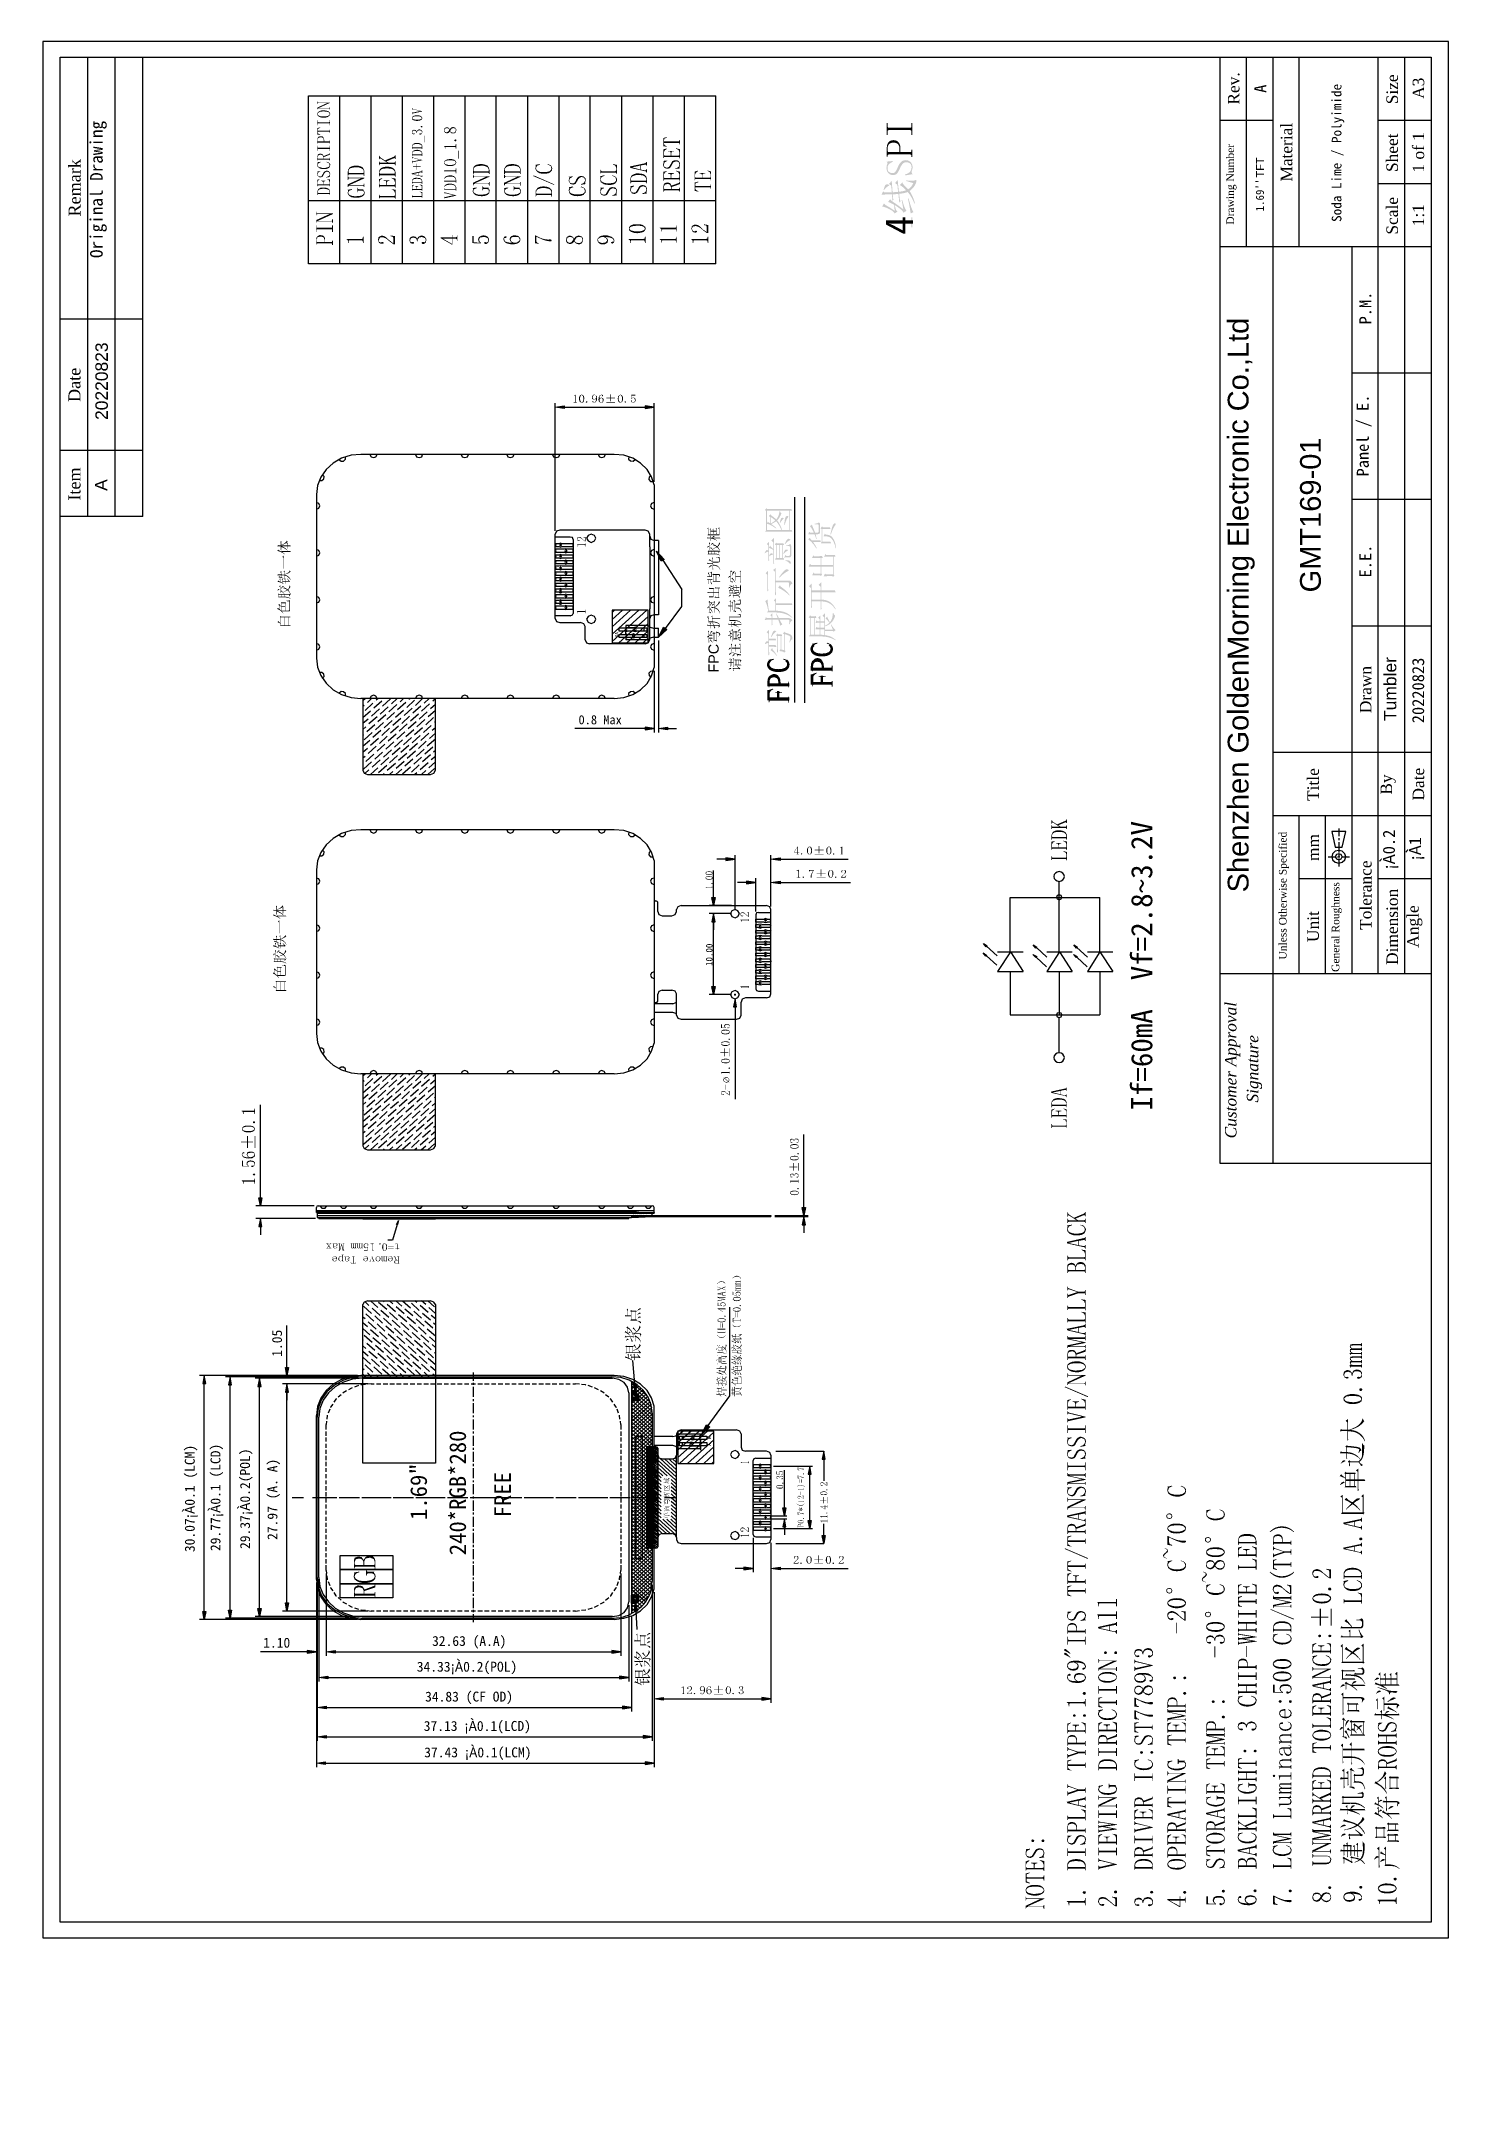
# Model space of a CAD drawing. Header units: millimetres. Extents: x 19 to 191, y 8 to 260.
import ezdxf

# ---------------------------------------------------------------- set-up
doc = ezdxf.new("R2010")
doc.units = ezdxf.units.MM
doc.layers.get('0').update_dxf_attribs({"linetype": 'CONTINUOUS'})

msp = doc.modelspace()

# ---------------------------------------------------------------- texts
at = {"color": 7, "attachment_point": 7, "rotation": 90}
for s, insert, char_height in [('{\\fTimes New Roman|b0|i0|c0;Rev.}', (165.100086, 252.420066), 1.399664), ('{\\fSimSun|b0|i0|c0;A}', (168.338459, 253.859987), 1.46691), ('{\\fSimSun|b0|i0|c0;Soda Lime / Polyimide}', (177.843064, 238.132993), 1.176977), ('{\\fTimes New Roman|b0|i0|c0;Size}', (184.404041, 252.462363), 1.399664), ('{\\fTimes New Roman|b0|i0|c0;A3}', (187.600332, 253.118579), 1.399664), ('{\\fSimSun|b0|i0|c0;Original Drawing}', (27.072211, 233.72905), 1.535158), ('{\\fTimes New Roman|b0|i0|c0;Material}', (171.534663, 243.043214), 1.399664), ('{\\fTimes New Roman|b0|i0|c0;Drawing Number}', (164.719403, 237.794068), 0.927879), ('{\\fTimes New Roman|b0|i0|c0;Sheet}', (184.404041, 244.207404), 1.399664), ('{\\fTimes New Roman|b0|i0|c0;1 of 1}', (187.600332, 244.14395), 1.399664), ('{\\fTimes New Roman|b0|i0|c0;Remark}', (23.897159, 238.788172), 1.462588), ('{\\fArial|b0|i0|c0;TFT}', (168.063678, 243.550354), 0.955165), ("{\\fSimSun|b0|i0|c0;1.69''}", (168.063178, 239.423482), 0.972259), ('{\\fTimes New Roman|b0|i0|c0;Scale}', (184.404041, 236.58751), 1.399664), ('{\\fTimes New Roman|b0|i0|c0;1:1}', (187.600332, 237.603421), 1.399664), ('{\\fSimSun|b0|i0|c0;4}', (125.28535, 236.565634), 3.360324), ('{\\fSimSun|b0|i0|c0;P.M.}', (181.165307, 225.643944), 1.46691), ('{\\fArial|b0|i0|c0;Shenzhen GoldenMorning Electronic Co.,Ltd }', (166.944315, 156.459769), 2.532386), ('{\\fArial|b0|i0|c0;20220823}', (27.215757, 214.008475), 1.519432), ('{\\fTimes New Roman|b0|i0|c0;Date}', (23.875941, 216.194375), 1.462588), ('{\\fSimSun|b0|i0|c0;Panel / E.}', (181.18677, 207.123068), 1.46691), ('{\\fArial|b0|i0|c0;GMT169-01}', (175.025303, 193.00014), 2.532386), ('{\\fTimes New Roman|b0|i0|c0;Item}', (23.875941, 204.180827), 1.462588), ('{\\fArial|b0|i0|c0;A}', (27.132386, 205.366371), 1.519432), ('{\\fSimSun|b0|i0|c0;E.E.}', (181.165514, 194.825093), 1.46691), ('{\\fSimSun|b0|i0|c0;KA}', (89.407902, 187.522611), 0.40936), ('{\\fArial|b0|i0|c0;FPC}', (101.64234, 183.247239), 1.245149), ('{\\fSimSun|b0|i0|c0; FPC}', (115.548735, 179.585128), 2.660955), ('{\\fSimSun|b0|i0|c0;FPC}', (110.257163, 179.50062), 2.660955), ('{\\fTimes New Roman|b0|i0|c0;Drawn}', (181.165497, 178.294078), 1.399664), ('{\\fArial|b0|i0|c0;Tumbler}', (184.211047, 177.342517), 1.519432), ('{\\fSimSun|b0|i0|c0;20220823}', (187.600091, 177.066255), 1.46691), ('{\\fTimes New Roman|b0|i0|c0;Title}', (174.773191, 167.605015), 1.399664), ('{\\fTimes New Roman|b0|i0|c0;Date}', (187.60028, 167.647321), 1.399664), ('{\\fTimes New Roman|b0|i0|c0;By}', (184.128864, 168.366941), 1.399664), ('{\\fSimSun|b0|i0|c0;If=60mA  Vf=2.8~3.2V }', (154.495514, 129.885733), 2.592708), ('{\\fTimes New Roman|b0|i0|c0;Unless Otherwise Specified}', (171.110848, 148.280269), 0.927879), ('{\\fSimSun|b0|i0|c0;¡À0.2}', (184.425108, 159.24407), 1.46691), ('{\\fTimes New Roman|b0|i0|c0;mm}', (174.773208, 160.281173), 1.399664), ('{\\fSimSun|b0|i0|c0;¡À1}', (187.621347, 160.345312), 1.46691), ('{\\fTimes New Roman|b0|i0|c0;Tolerance}', (181.186908, 151.899075), 1.399664), ('{\\fTimes New Roman|b0|i0|c0;General Roughness}', (177.545752, 146.777397), 0.927879), ('{\\fTimes New Roman|b0|i0|c0;Dimension}', (184.404041, 147.623478), 1.399664), ('{\\fTimes New Roman|b0|i0|c0;Unit}', (174.773449, 150.417494), 1.399664), ('{\\fTimes New Roman|b0|i0|c0;Angle}', (187.367478, 149.718992), 1.399664), ('{\\fSimSun|b0|i0|c0;10.00}', (100.880294, 147.496509), 0.801678), ('{\\fTimes New Roman|b0|i1|c0;Customer Approval}', (165.163528, 126.499118), 1.399664), ('{\\fTimes New Roman|b0|i1|c0;Signature}', (167.830462, 130.85954), 1.399664), ('{\\fSimSun|b0|i0|c0;1.05}', (48.429413, 99.892662), 1.211038), ('{\\fSimSun|b0|i0|c0;240*RGB*280}', (70.866122, 75.720357), 2.029809), ('{\\fSimSun|b0|i0|c0;30.07¡À0.1 (LCM)}', (38.121174, 76.101315), 1.211038), ('{\\fSimSun|b0|i0|c0;29.77¡À0.1 (LCD)}', (41.253864, 76.228353), 1.211038), ('{\\fSimSun|b0|i0|c0;29.37¡À0.2(POL)}', (44.852185, 76.482257), 1.211038), ('{\\fSimSun|b0|i0|c0;93}', (93.344957, 89.224941), 0.494651), ('{\\fSimSun|b0|i0|c0;K}', (100.69003, 89.880646), 0.40936), ('{\\fSimSun|b0|i0|c0;A}', (100.69003, 89.055133), 0.40936), ('{\\fSimSun|b0|i0|c0;27.97 (A. A)}', (48.175341, 77.583051), 1.211038), ('{\\fSimSun|b0|i0|c0;   1.69"}', (66.103506, 75.86853), 2.029809), ('{\\fSimSun|b0|i0|c0;FREE}', (76.305963, 80.334804), 2.029809), ('{\\fSimSun|b0|i0|c0;IC-ST7789V2}', (92.074854, 81.520209), 0.341087), ('{\\fSimSun|b0|i0|c0;1}', (93.344957, 75.974605), 0.494651)]:
    msp.add_mtext(s, dxfattribs=dict(at, insert=insert, char_height=char_height))
at = {"color": 7, "attachment_point": 1}
for s, insert, char_height in [('{\\fSimSun|b0|i0|c0;0.8 Max}', (84.539706, 178.047757), 1.108704), ('{\\fSimSun|b0|i0|c0;1.10}', (46.122198, 65.670669), 1.211038), ('{\\fSimSun|b0|i0|c0;32.63 (A.A)}', (66.696157, 65.882387), 1.211038), ('{\\fSimSun|b0|i0|c0;34.33¡À0.2(POL)}', (64.83348, 62.74971), 1.211038), ('{\\fSimSun|b0|i0|c0;34.83 (CF OD)}', (65.849426, 59.109037), 1.211038), ('{\\fSimSun|b0|i0|c0;37.13 ¡À0.1(LCD)}', (65.680211, 55.531805), 1.211038), ('{\\fSimSun|b0|i0|c0;37.43 ¡À0.1(LCM)}', (65.743649, 52.314602), 1.211038), ('{\\fTimes New Roman|b0|i0|c0; }', (19.092342, 8.18873), 2.339544)]:
    msp.add_mtext(s, dxfattribs=dict(at, insert=insert, char_height=char_height))
at = {"color": 2, "true_color": 0xffff00, "char_height": 0.187624, "attachment_point": 7, "rotation": 90}
for insert in [(91.376541, 94.919271), (91.376541, 70.280602)]:
    msp.add_mtext('{\\fSimSun|b0|i0|c0;Ag}', dxfattribs=dict(at, insert=insert))

# ---------------------------------------------------------------- hatches: boundary and pattern name
for points in [[(52.726167, 252.821722), (52.726167, 252.504222), (52.7685, 252.504222), (52.7685, 252.567722), (52.810833, 252.610056), (52.853167, 252.631222), (53.9115, 252.631222), (53.9115, 252.610056), (54.250167, 252.631222), (54.250167, 252.673556), (52.853167, 252.673556), (52.810833, 252.715889), (52.7685, 252.758222), (52.7685, 252.821722)], [(52.726167, 252.059722), (52.726167, 251.826889), (52.7685, 251.826889), (52.7685, 251.869222), (52.810833, 251.932722), (52.853167, 251.953889), (52.916667, 252.017389), (54.250167, 252.631222), (53.9115, 252.610056)], [(52.853167, 251.953889), (54.144333, 251.953889), (54.207833, 251.932722), (54.207833, 251.805722), (54.250167, 251.805722), (54.250167, 252.144389), (54.207833, 252.144389), (54.207833, 252.017389), (54.144333, 251.996222), (52.916667, 251.996222), (52.916667, 252.017389)], [(52.705, 251.276556), (52.705, 251.255389), (52.747333, 251.086056), (52.7685, 251.276556), (52.810833, 251.403556), (52.959, 251.509389), (53.043667, 251.551722), (53.255333, 251.572889), (53.488167, 251.594056), (53.678667, 251.572889), (53.9115, 251.551722), (54.080833, 251.488222), (54.144333, 251.445889), (54.229, 251.276556), (54.229, 251.107222), (54.2925, 251.276556), (54.229, 251.467056), (54.080833, 251.615222), (53.932667, 251.657556), (53.721, 251.699889), (53.488167, 251.742222), (53.34, 251.742222), (53.128333, 251.678722), (52.937833, 251.615222), (52.916667, 251.594056), (52.747333, 251.445889)], [(52.726167, 250.535722), (52.726167, 249.900722), (52.7685, 249.900722), (52.7685, 250.091222), (52.810833, 250.133556), (52.853167, 250.154722), (54.144333, 250.154722), (54.207833, 250.133556), (54.207833, 249.900722), (54.250167, 249.900722), (54.250167, 250.535722), (54.207833, 250.535722), (54.207833, 250.302889), (54.144333, 250.281722), (52.853167, 250.281722), (52.810833, 250.302889), (52.7685, 250.345222), (52.7685, 250.535722)], [(52.726167, 249.562056), (52.7685, 249.054056), (52.7685, 249.329222), (52.832, 249.498556), (52.853167, 249.498556), (53.064833, 249.604389), (53.064833, 249.646722)], [(52.726167, 249.562056), (52.726167, 248.778889), (53.064833, 248.715389), (53.064833, 248.757722), (53.0225, 248.778889), (52.832, 248.884722), (52.7685, 249.054056)], [(52.747333, 251.086056), (52.916667, 250.959056), (53.019362, 250.902373), (53.135378, 250.862383), (53.26077, 250.837327), (53.391594, 250.825441), (53.523906, 250.824966), (53.653763, 250.834139), (53.77722, 250.851201), (53.890333, 250.874389), (54.080833, 250.959056), (54.080833, 250.980222), (54.229, 251.107222), (54.229, 251.276556), (54.207833, 251.191889), (54.0385, 251.064889), (53.975, 251.022556), (53.763333, 251.001389), (53.488167, 250.980222), (53.361167, 250.980222), (53.128333, 251.001389), (52.937833, 251.064889), (52.853167, 251.107222), (52.7685, 251.276556)], [(122.21122, 248.72941), (122.102079, 248.72941), (122.102079, 250.184619), (122.21122, 250.184619), (122.21122, 249.766246), (122.220315, 249.700169), (122.2476, 249.647735), (122.293075, 249.613766), (122.356741, 249.602535), (124.957926, 249.602535), (125.021591, 249.613766), (125.067066, 249.647735), (125.094351, 249.700169), (125.103446, 249.766246), (125.103446, 250.184619), (125.212587, 250.184619), (125.212587, 248.72941), (125.103446, 248.72941), (125.103446, 249.147783), (125.094351, 249.225091), (125.067066, 249.275113), (125.021591, 249.302398), (124.957926, 249.311494), (122.356741, 249.311494), (122.293075, 249.302398), (122.2476, 249.275113), (122.220315, 249.225091), (122.21122, 249.147783)], [(52.726167, 248.143889), (52.726167, 247.678222), (52.7685, 247.678222), (52.7685, 248.207389), (52.853167, 248.355556), (52.916667, 248.397889), (53.128333, 248.440222), (53.255333, 248.440222), (53.4035, 248.355556), (53.445833, 248.313222), (53.488167, 248.122722), (53.488167, 247.932222), (53.509333, 248.292056), (53.445833, 248.461389), (53.34, 248.546056), (53.128333, 248.567222), (53.0225, 248.567222), (52.832, 248.482556), (52.747333, 248.355556)], [(52.726167, 247.424222), (52.726167, 246.768056), (52.7685, 246.768056), (52.7685, 246.958556), (52.810833, 247.000889), (52.853167, 247.022056), (54.144333, 247.022056), (54.207833, 247.000889), (54.207833, 246.768056), (54.250167, 246.768056), (54.250167, 247.424222), (54.207833, 247.424222), (54.207833, 247.191389), (54.144333, 247.170222), (52.853167, 247.170222), (52.810833, 247.191389), (52.7685, 247.233722), (52.7685, 247.424222)], [(52.7685, 249.054056), (52.810833, 249.096389), (52.874333, 249.117556), (54.144333, 249.117556), (54.207833, 249.096389), (54.207833, 248.948222), (54.250167, 248.948222), (54.250167, 249.371556), (54.207833, 249.371556), (54.207833, 249.265722), (54.144333, 249.244556), (52.810833, 249.244556), (52.7685, 249.329222)], [(52.7685, 247.720556), (52.810833, 247.784056), (54.207833, 247.784056), (54.207833, 247.678222), (54.250167, 247.678222), (54.250167, 248.059222), (54.207833, 248.059222), (54.207833, 247.953389), (54.144333, 247.932222), (53.551667, 247.932222), (53.551667, 248.165056), (53.509333, 248.292056), (53.488167, 247.932222), (52.853167, 247.932222), (52.810833, 247.953389), (52.7685, 247.995722), (52.7685, 248.122722)], [(94.869, 248.355556), (94.953667, 247.678222), (94.953667, 248.080389), (95.017167, 248.270889), (95.038333, 248.292056), (95.334667, 248.397889), (95.334667, 248.461389)], [(94.869, 248.355556), (94.869, 247.360722), (95.334667, 247.276056), (95.334667, 247.318389), (95.25, 247.360722), (95.017167, 247.487722), (94.953667, 247.678222)], [(94.869, 246.958556), (94.869, 245.921389), (94.953667, 245.921389), (94.953667, 246.619889), (95.038333, 246.831556), (95.0595, 246.852722), (95.292333, 247.000889), (95.271167, 247.085556)], [(94.953667, 247.678222), (94.974833, 247.762889), (96.731667, 247.762889), (96.816333, 247.741722), (96.8375, 247.678222), (96.8375, 247.572389), (96.922167, 247.572389), (96.922167, 248.122722), (96.8375, 248.122722), (96.8375, 248.016889), (96.816333, 247.974556), (96.731667, 247.932222), (95.080667, 247.932222), (94.974833, 247.953389), (94.953667, 248.080389)], [(96.414167, 247.043222), (96.52, 247.000889), (96.731667, 246.895056), (96.752833, 246.831556), (96.8375, 246.598722), (96.8375, 245.879056), (96.922167, 245.879056), (96.922167, 246.979722), (96.435333, 247.106722)], [(52.705, 245.392222), (52.747333, 245.349889), (52.747333, 245.286389), (52.7685, 245.053556), (52.7685, 245.095889), (52.853167, 245.265222), (52.916667, 245.307556), (53.128333, 245.413389), (53.086, 245.455722)], [(52.705, 245.074722), (52.705, 245.011222), (52.7685, 244.841889), (52.937833, 244.693722), (53.064833, 244.630222), (53.255333, 244.587889), (53.488167, 244.566722), (53.721, 244.566722), (53.932667, 244.609056), (54.102, 244.693722), (54.123167, 244.693722), (54.250167, 244.863056), (54.207833, 245.053556), (54.186667, 244.905389), (54.017333, 244.799556), (53.932667, 244.778389), (53.721, 244.714889), (53.488167, 244.693722), (53.382333, 244.693722), (53.170667, 244.757222), (52.959, 244.799556), (52.832, 244.884222), (52.7685, 245.053556), (52.747333, 245.286389), (52.726167, 245.201722)], [(52.726167, 246.048389), (52.726167, 245.603889), (52.7685, 245.603889), (52.7685, 246.069556), (52.853167, 246.238889), (52.874333, 246.260056), (53.086, 246.323556), (53.170667, 246.323556), (53.361167, 246.217722), (53.382333, 246.217722), (53.445833, 246.027222), (53.445833, 245.836722), (53.467, 246.196556), (53.361167, 246.365889), (53.297667, 246.408222), (53.086, 246.450556), (52.980167, 246.429389), (52.810833, 246.365889), (52.747333, 246.260056)], [(52.7685, 245.646222), (52.853167, 245.730889), (54.144333, 245.730889), (54.207833, 245.688556), (54.207833, 245.603889), (54.250167, 245.603889), (54.250167, 245.963722), (54.207833, 245.963722), (54.207833, 245.857889), (54.144333, 245.836722), (53.488167, 245.836722), (53.488167, 246.154222), (53.467, 246.196556), (53.445833, 245.836722), (52.853167, 245.836722), (52.810833, 245.857889), (52.7685, 245.921389), (52.7685, 246.006056)], [(53.488167, 246.154222), (53.488167, 246.027222), (54.250167, 246.323556), (54.250167, 246.535222), (54.207833, 246.535222), (54.207833, 246.429389), (54.144333, 246.408222)], [(53.826833, 245.413389), (53.9115, 245.392222), (54.102, 245.286389), (54.144333, 245.244056), (54.207833, 245.053556), (54.250167, 244.863056), (54.2925, 245.053556), (54.2925, 245.159389), (54.144333, 245.307556), (54.080833, 245.392222), (53.869167, 245.455722)], [(56.430333, 244.249222), (56.430333, 243.783556), (56.515, 243.783556), (56.515, 244.249222), (56.536167, 244.439722), (56.684333, 244.630222), (56.8325, 244.693722), (57.0865, 244.757222), (57.425167, 244.778389), (57.7215, 244.778389), (58.017833, 244.693722), (58.166, 244.609056), (58.335333, 244.460889), (58.377667, 244.228056), (58.377667, 243.741222), (58.462333, 243.741222), (58.462333, 244.228056), (58.441167, 244.376222), (58.3565, 244.609056), (58.208333, 244.799556), (58.017833, 244.884222), (57.7215, 244.968889), (57.404, 244.990056), (57.15, 244.968889), (56.874833, 244.884222), (56.663167, 244.799556), (56.620833, 244.714889), (56.472667, 244.503222)], [(60.219167, 246.196556), (60.219167, 245.752056), (60.282667, 245.752056), (60.282667, 245.773222), (60.325, 245.879056), (60.452, 245.836722), (61.235167, 245.349889), (61.4045, 245.349889), (61.129333, 245.498056), (60.96, 245.625056), (60.430833, 245.963722), (60.325, 246.069556), (60.282667, 246.175389), (60.282667, 246.196556)], [(60.219167, 245.498056), (60.219167, 245.011222), (60.282667, 245.011222), (60.282667, 245.074722), (60.325, 245.159389), (60.3885, 245.180556), (62.081833, 245.180556), (62.145333, 245.159389), (62.1665, 245.074722), (62.1665, 245.011222), (62.251167, 245.011222), (62.251167, 245.498056), (62.1665, 245.498056), (62.1665, 245.434556), (62.145333, 245.371056), (62.081833, 245.349889), (60.3885, 245.349889), (60.325, 245.371056), (60.282667, 245.434556), (60.282667, 245.498056)], [(60.219167, 244.122222), (60.219167, 243.656556), (60.282667, 243.656556), (60.282667, 244.122222), (60.325, 244.312722), (60.494333, 244.503222), (60.600167, 244.587889), (60.875333, 244.630222), (61.214, 244.651389), (61.510333, 244.630222), (61.806667, 244.587889), (61.976, 244.482056), (62.124167, 244.333889), (62.1665, 244.101056), (62.1665, 243.635389), (62.251167, 243.635389), (62.251167, 244.101056), (62.241077, 244.258445), (62.199866, 244.39608), (62.131166, 244.514605), (62.038607, 244.614661), (61.92582, 244.696894), (61.796435, 244.761945), (61.654083, 244.81046), (61.502396, 244.84308), (61.345003, 244.860449), (61.185537, 244.863211), (61.027626, 244.852008), (60.874903, 244.827486), (60.730998, 244.790286), (60.599542, 244.741052), (60.484166, 244.680427), (60.3885, 244.609056), (60.2615, 244.397389)], [(60.96, 245.625056), (61.129333, 245.498056), (62.018333, 245.879056), (62.124167, 245.921389), (62.1665, 245.836722), (62.1665, 245.794389), (62.251167, 245.794389), (62.251167, 246.260056), (62.1665, 246.260056), (62.1665, 246.196556), (62.145333, 246.154222), (62.0395, 246.069556)], [(71.670333, 244.439722), (71.670333, 243.952889), (71.755, 243.952889), (71.755, 244.439722), (71.776167, 244.630222), (71.924333, 244.820722), (72.0725, 244.884222), (72.3265, 244.947722), (72.665167, 244.968889), (72.9615, 244.968889), (73.236667, 244.905389), (73.406, 244.820722), (73.554167, 244.651389), (73.617667, 244.418556), (73.617667, 243.952889), (73.702333, 243.952889), (73.702333, 244.418556), (73.681167, 244.566722), (73.5965, 244.799556), (73.448333, 244.990056), (73.236667, 245.074722), (72.9615, 245.159389), (72.644, 245.180556), (72.39, 245.159389), (72.114833, 245.095889), (71.903167, 244.990056), (71.8185, 244.905389), (71.712667, 244.693722)], [(71.755, 244.037556), (71.776167, 244.101056), (71.8185, 244.122222), (73.511833, 244.122222), (73.5965, 244.101056), (73.617667, 244.037556), (73.617667, 244.418556), (73.5965, 244.312722), (73.511833, 244.291556), (71.8185, 244.291556), (71.776167, 244.333889), (71.755, 244.439722)], [(75.480333, 244.439722), (75.480333, 243.952889), (75.565, 243.952889), (75.565, 244.439722), (75.586167, 244.630222), (75.776667, 244.820722), (75.8825, 244.884222), (76.1365, 244.947722), (76.475167, 244.968889), (76.7715, 244.968889), (77.067833, 244.905389), (77.258333, 244.820722), (77.385333, 244.651389), (77.427667, 244.418556), (77.427667, 243.952889), (77.512333, 243.952889), (77.512333, 244.418556), (77.491167, 244.566722), (77.4065, 244.799556), (77.258333, 244.990056), (77.067833, 245.074722), (76.792667, 245.159389), (76.454, 245.180556), (76.2, 245.159389), (75.924833, 245.095889), (75.713167, 244.990056), (75.670833, 244.905389), (75.522667, 244.693722)], [(75.565, 244.037556), (75.586167, 244.101056), (75.670833, 244.122222), (77.364167, 244.122222), (77.4065, 244.101056), (77.427667, 244.037556), (77.427667, 244.418556), (77.4065, 244.312722), (77.364167, 244.291556), (75.670833, 244.291556), (75.586167, 244.333889), (75.565, 244.439722)], [(79.290333, 245.074722), (79.3115, 245.032389), (79.332667, 244.968889), (79.375, 244.651389), (79.375, 244.714889), (79.480833, 244.947722), (79.544333, 244.990056), (79.8195, 245.095889), (79.798333, 245.180556)], [(79.290333, 244.672556), (79.290333, 244.587889), (79.375, 244.376222), (79.586667, 244.185722), (79.734833, 244.079889), (80.01, 244.016389), (80.3275, 243.995222), (80.602667, 244.016389), (80.899, 244.058722), (81.110667, 244.185722), (81.131833, 244.206889), (81.301167, 244.397389), (81.237667, 244.651389), (81.195333, 244.460889), (81.004833, 244.291556), (80.899, 244.270389), (80.645, 244.206889), (80.158167, 244.206889), (79.861833, 244.228056), (79.629, 244.312722), (79.4385, 244.439722), (79.375, 244.651389), (79.332667, 244.968889), (79.3115, 244.820722)], [(80.750833, 245.095889), (80.877833, 245.074722), (81.110667, 244.947722), (81.174167, 244.884222), (81.237667, 244.651389), (81.301167, 244.397389), (81.3435, 244.630222), (81.322333, 244.778389), (81.195333, 244.990056), (81.068333, 245.074722), (80.793167, 245.180556)], [(87.1855, 244.503222), (87.1855, 244.016389), (87.249, 244.016389), (87.249, 244.058722), (87.291333, 244.122222), (87.354833, 244.143389), (89.048167, 244.143389), (89.111667, 244.122222), (89.132833, 244.058722), (89.132833, 244.418556), (89.111667, 244.376222), (89.048167, 244.312722), (87.354833, 244.312722), (87.249, 244.418556), (87.249, 244.503222)], [(88.730667, 245.138222), (88.815333, 245.095889), (89.027, 244.968889), (89.048167, 244.947722), (89.132833, 244.714889), (89.132833, 243.995222), (89.2175, 243.995222), (89.2175, 245.074722), (88.773, 245.180556)], [(90.805, 244.884222), (90.847333, 244.714889), (91.059, 244.778389), (92.053833, 244.990056), (92.053833, 244.524389), (92.117333, 245.011222), (92.6465, 245.095889), (92.752333, 245.095889), (92.815833, 245.032389), (92.815833, 244.990056), (92.9005, 244.990056), (92.9005, 245.434556), (92.815833, 245.434556), (92.815833, 245.413389), (92.752333, 245.349889), (92.688833, 245.286389)], [(90.847333, 244.714889), (92.688833, 244.291556), (92.752333, 244.270389), (92.815833, 244.185722), (92.815833, 244.143389), (92.9005, 244.143389), (92.9005, 244.566722), (92.815833, 244.566722), (92.815833, 244.503222), (92.752333, 244.439722), (92.6465, 244.418556), (92.583, 244.418556), (92.117333, 244.503222), (92.117333, 245.011222), (92.053833, 244.524389), (91.059, 244.778389)], [(94.847833, 245.095889), (94.869, 244.947722), (95.017167, 244.714889), (95.080667, 244.672556), (95.355833, 244.609056), (95.4405, 244.609056), (95.673333, 244.693722), (95.779167, 244.820722), (95.927333, 245.095889), (95.990833, 245.222889), (96.139, 245.413389), (96.393, 245.498056), (96.4565, 245.498056), (96.731667, 245.434556), (96.752833, 245.392222), (96.8375, 245.159389), (96.8375, 244.799556), (96.879833, 244.947722), (96.922167, 245.138222), (96.899685, 245.280277), (96.861445, 245.395447), (96.807197, 245.485953), (96.736694, 245.554015), (96.649687, 245.601853), (96.545929, 245.631687), (96.425172, 245.645736), (96.287167, 245.646222), (96.012, 245.561556), (95.906167, 245.434556), (95.779167, 245.180556), (95.673333, 244.990056), (95.546333, 244.820722), (95.334667, 244.714889), (95.0595, 244.820722), (95.017167, 244.841889), (94.9325, 245.074722), (94.9325, 245.434556), (94.869, 245.307556)], [(94.847833, 245.561556), (94.911333, 245.498056), (94.9325, 245.434556), (94.9325, 245.074722), (94.9325, 245.095889), (95.017167, 245.349889), (95.080667, 245.413389), (95.355833, 245.561556), (95.334667, 245.603889)], [(94.953667, 245.963722), (94.974833, 246.027222), (95.038333, 246.048389), (96.731667, 246.048389), (96.816333, 246.027222), (96.8375, 245.963722), (96.8375, 246.323556), (96.816333, 246.260056), (96.731667, 246.217722), (95.863833, 246.217722), (95.863833, 246.535222), (95.779167, 246.217722), (95.038333, 246.217722), (94.974833, 246.260056), (94.953667, 246.323556), (94.953667, 246.619889)], [(95.461667, 246.789222), (95.461667, 246.746889), (95.546333, 246.746889), (95.715667, 246.704556), (95.779167, 246.535222), (95.779167, 246.217722), (95.863833, 246.535222), (95.906167, 246.704556), (96.117833, 246.746889), (96.181333, 246.746889), (96.181333, 246.789222)], [(96.3295, 244.630222), (96.350667, 244.587889), (96.922167, 244.651389), (96.858667, 244.714889), (96.8375, 244.799556), (96.8375, 245.159389), (96.8375, 245.074722), (96.731667, 244.841889), (96.604667, 244.757222)], [(123.720999, 244.690933), (123.615269, 244.464694), (123.51636, 244.277109), (123.424272, 244.128177), (123.339006, 244.0179), (123.245782, 243.938318), (123.12982, 243.881474), (122.991121, 243.847367), (122.829683, 243.835999), (122.695006, 243.850167), (122.563791, 243.892705), (122.435987, 243.963665), (122.311541, 244.063099), (122.204063, 244.188768), (122.127228, 244.338362), (122.08109, 244.511832), (122.065699, 244.709124), (122.079342, 244.886477), (122.120269, 245.054736), (122.17484, 245.195709), (122.19303, 245.291207), (122.16602, 245.390977), (122.127228, 245.434316), (122.065699, 245.473108), (122.811493, 245.545868), (122.847874, 245.454918), (122.672268, 245.372451), (122.527411, 245.288795), (122.413249, 245.204003), (122.329731, 245.118125), (122.270002, 245.025513), (122.227274, 244.920446), (122.201599, 244.802873), (122.19303, 244.672743), (122.20501, 244.51358), (122.240917, 244.381702), (122.300698, 244.277109), (122.384301, 244.199801), (122.581981, 244.104303), (122.793303, 244.07247), (122.973068, 244.101891), (123.111906, 244.19043), (123.17837, 244.275171), (123.259562, 244.411123), (123.355534, 244.598235), (123.466337, 244.836454), (123.560173, 245.039345), (123.659745, 245.211487), (123.765001, 245.352934), (123.87589, 245.463737), (123.994651, 245.547341), (124.123592, 245.607122), (124.262766, 245.643029), (124.412223, 245.655009), (124.571386, 245.640755), (124.721454, 245.598027), (124.862428, 245.526877), (124.994306, 245.427357), (125.10572, 245.300638), (125.185302, 245.147822), (125.233051, 244.968858), (125.248967, 244.763694), (125.230777, 244.590888), (125.176207, 244.436272), (125.135279, 244.290751), (125.121637, 244.181611), (125.158017, 244.07247), (125.248967, 243.945139), (124.357652, 243.799618), (124.321272, 243.908759), (124.53107, 243.978634), (124.705676, 244.060963), (124.845038, 244.155798), (124.949106, 244.26319), (125.024666, 244.380901), (125.078573, 244.506621), (125.110879, 244.640299), (125.121637, 244.781884), (125.110268, 244.926793), (125.076161, 245.052324), (125.019317, 245.158528), (124.939736, 245.245456), (124.838553, 245.313144), (124.716907, 245.361556), (124.574797, 245.390641), (124.412223, 245.400348), (124.321883, 245.389504), (124.232733, 245.357008), (124.144719, 245.302912), (124.057791, 245.227266), (123.971913, 245.128969), (123.887121, 245.006849), (123.803466, 244.860854)], [(52.705, 243.931722), (52.726167, 243.825889), (52.832, 243.656556), (52.874333, 243.614222), (53.086, 243.550722), (53.1495, 243.550722), (53.34, 243.635389), (53.4035, 243.720056), (53.509333, 243.931722), (53.572833, 244.037556), (53.699833, 244.185722), (53.869167, 244.249222), (53.932667, 244.249222), (54.123167, 244.185722), (54.144333, 244.143389), (54.229, 243.952889), (54.229, 243.698889), (54.250167, 243.825889), (54.2925, 243.952889), (54.268297, 244.051211), (54.235532, 244.137204), (54.19325, 244.210548), (54.140497, 244.270918), (54.076317, 244.317993), (53.999755, 244.351451), (53.909857, 244.370968), (53.805667, 244.376222), (53.594, 244.270389), (53.509333, 244.206889), (53.4035, 243.995222), (53.297667, 243.847056), (53.234167, 243.698889), (53.064833, 243.656556), (52.853167, 243.698889), (52.832, 243.720056), (52.7685, 243.910556), (52.7685, 244.206889), (52.726167, 244.101056)], [(52.705, 244.270389), (52.747333, 244.249222), (52.7685, 244.206889), (52.7685, 243.910556), (52.7685, 243.931722), (52.832, 244.122222), (52.874333, 244.185722), (53.086, 244.270389), (53.064833, 244.312722)], [(52.726167, 243.275556), (52.726167, 242.471222), (52.7685, 242.471222), (52.7685, 243.021556), (52.832, 243.169722), (52.853167, 243.212056), (53.043667, 243.317889), (53.0225, 243.339056)], [(52.726167, 241.772722), (52.726167, 241.391722), (52.7685, 241.391722), (52.7685, 241.772722), (52.810833, 241.920889), (52.937833, 242.069056), (53.0225, 242.111389), (53.234167, 242.153722), (53.488167, 242.174889), (53.699833, 242.153722), (53.9115, 242.111389), (54.080833, 242.047889), (54.186667, 241.920889), (54.207833, 241.751556), (54.207833, 241.391722), (54.250167, 241.391722), (54.250167, 241.878556), (54.207833, 242.047889), (54.080833, 242.174889), (53.9115, 242.259556), (53.721, 242.301889), (53.467, 242.323056), (53.255333, 242.323056), (53.064833, 242.280722), (52.916667, 242.174889), (52.853167, 242.132556), (52.747333, 241.963222)], [(52.7685, 242.513556), (52.810833, 242.555889), (52.853167, 242.577056), (54.144333, 242.577056), (54.207833, 242.555889), (54.207833, 242.513556), (54.207833, 242.767556), (54.207833, 242.725222), (54.144333, 242.704056), (53.467, 242.704056), (53.467, 242.936889), (53.4035, 242.704056), (52.853167, 242.704056), (52.810833, 242.725222), (52.7685, 242.767556), (52.7685, 243.021556)], [(53.170667, 243.148556), (53.170667, 243.106222), (53.234167, 243.106222), (53.361167, 243.063889), (53.4035, 242.936889), (53.4035, 242.704056), (53.467, 242.936889), (53.509333, 243.063889), (53.678667, 243.106222), (53.699833, 243.106222), (53.699833, 243.148556)], [(53.826833, 243.593056), (53.826833, 243.529556), (54.2925, 243.614222), (54.229, 243.656556), (54.229, 243.952889), (54.229, 243.910556), (54.123167, 243.741222), (54.0385, 243.677722)], [(53.890333, 243.339056), (53.975, 243.317889), (54.123167, 243.212056), (54.144333, 243.169722), (54.207833, 242.979222), (54.207833, 242.471222), (54.250167, 242.471222), (54.250167, 243.296722), (53.9115, 243.360222)], [(56.409167, 242.047889), (56.4515, 241.984389), (56.472667, 241.920889), (56.472667, 241.688056), (56.5785, 241.899722), (56.684333, 241.963222), (56.9595, 242.069056), (56.938333, 242.132556)], [(56.409167, 241.688056), (56.409167, 241.624556), (56.515, 241.412889), (56.726667, 241.222389), (56.896, 241.137722), (57.171167, 241.095389), (57.488667, 241.074222), (57.615667, 241.074222), (57.912, 241.116556), (58.166, 241.201222), (58.250667, 241.264722), (58.441167, 241.434056), (58.42, 241.688056), (58.335333, 241.497556), (58.1025, 241.349389), (58.039, 241.328222), (57.742667, 241.285889), (57.488667, 241.264722), (57.2135, 241.264722), (56.9595, 241.307056), (56.726667, 241.370556), (56.5785, 241.476389), (56.472667, 241.688056), (56.472667, 241.920889), (56.4515, 241.815056)], [(56.430333, 243.677722), (56.430333, 243.254389), (56.515, 243.254389), (56.515, 243.339056), (56.536167, 243.423722), (56.5785, 243.444889), (57.996667, 243.444889), (57.996667, 243.423722), (58.462333, 243.444889), (58.462333, 243.508389), (56.5785, 243.508389), (56.536167, 243.529556), (56.515, 243.614222), (56.515, 243.677722)], [(56.430333, 242.704056), (56.430333, 242.386556), (56.515, 242.386556), (56.515, 242.450056), (56.536167, 242.513556), (56.5785, 242.534722), (56.684333, 242.640556), (58.462333, 243.444889), (57.996667, 243.423722)], [(56.515, 243.847056), (56.536167, 243.910556), (56.5785, 243.931722), (58.271833, 243.931722), (58.3565, 243.910556), (58.377667, 243.847056), (58.377667, 244.228056), (58.3565, 244.122222), (58.271833, 244.101056), (56.5785, 244.101056), (56.536167, 244.143389), (56.515, 244.249222)], [(56.5785, 242.534722), (58.271833, 242.534722), (58.3565, 242.513556), (58.377667, 242.450056), (58.377667, 242.365389), (58.462333, 242.365389), (58.462333, 242.788722), (58.377667, 242.788722), (58.377667, 242.704056), (58.3565, 242.640556), (58.271833, 242.619389), (56.684333, 242.619389), (56.684333, 242.640556)], [(57.573333, 242.301889), (57.573333, 241.751556), (57.636833, 241.751556), (57.636833, 241.815056), (57.679167, 241.920889), (57.785, 241.942056), (58.166, 241.942056), (58.335333, 241.878556), (58.335333, 242.090222), (58.3565, 242.111389), (57.785, 242.111389), (57.679167, 242.153722), (57.636833, 242.238389), (57.636833, 242.301889)], [(58.335333, 241.878556), (58.42, 241.688056), (58.441167, 241.434056), (58.4835, 241.688056), (58.462333, 241.815056), (58.377667, 241.963222), (58.335333, 241.984389), (58.335333, 242.090222)], [(60.219167, 243.339056), (60.219167, 242.301889), (60.282667, 242.301889), (60.282667, 243.021556), (60.367333, 243.233222), (60.3885, 243.275556), (60.663667, 243.423722), (60.6425, 243.466056)], [(60.282667, 243.720056), (60.325, 243.804722), (60.3885, 243.825889), (62.081833, 243.825889), (62.145333, 243.804722), (62.1665, 243.720056), (62.1665, 244.101056), (62.145333, 244.016389), (62.081833, 243.995222), (60.3885, 243.995222), (60.325, 244.037556), (60.282667, 244.122222)], [(60.282667, 242.365389), (60.325, 242.450056), (60.3885, 242.471222), (62.081833, 242.471222), (62.145333, 242.450056), (62.1665, 242.365389), (62.1665, 242.725222), (62.145333, 242.661722), (62.081833, 242.640556), (61.192833, 242.640556), (61.192833, 242.936889), (61.108167, 242.640556), (60.3885, 242.640556), (60.325, 242.661722), (60.282667, 242.725222), (60.282667, 243.021556)], [(60.811833, 243.212056), (60.811833, 243.127389), (60.875333, 243.127389), (61.065833, 243.106222), (61.108167, 242.936889), (61.108167, 242.640556), (61.192833, 242.936889), (61.2775, 243.106222), (61.446833, 243.127389), (61.510333, 243.127389), (61.510333, 243.212056)], [(61.764333, 243.444889), (61.849, 243.423722), (62.060667, 243.275556), (62.081833, 243.254389), (62.1665, 242.979222), (62.1665, 242.301889), (62.251167, 242.301889), (62.251167, 243.402556), (61.764333, 243.508389)], [(61.764333, 242.090222), (61.849, 242.069056), (62.060667, 241.920889), (62.081833, 241.899722), (62.1665, 241.666889), (62.1665, 240.947222), (62.251167, 240.947222), (62.251167, 242.047889), (61.764333, 242.132556)], [(71.649167, 242.259556), (71.6915, 242.174889), (71.712667, 242.132556), (71.712667, 241.878556), (71.8185, 242.111389), (71.903167, 242.153722), (72.1995, 242.259556), (72.178333, 242.323056)], [(71.649167, 241.878556), (71.649167, 241.815056), (71.755, 241.603389), (71.966667, 241.412889), (72.136, 241.349389), (72.411167, 241.285889), (72.7075, 241.264722), (72.855667, 241.264722), (73.152, 241.307056), (73.384833, 241.391722), (73.490667, 241.434056), (73.66, 241.624556), (73.617667, 241.878556), (73.575333, 241.688056), (73.3425, 241.539889), (73.279, 241.518722), (72.982667, 241.476389), (72.7075, 241.434056), (72.4535, 241.434056), (72.178333, 241.497556), (71.966667, 241.582222), (71.8185, 241.688056), (71.712667, 241.878556), (71.712667, 242.132556), (71.670333, 242.005556)], [(71.670333, 243.889389), (71.670333, 243.466056), (71.755, 243.466056), (71.755, 243.529556), (71.776167, 243.614222), (71.8185, 243.635389), (73.236667, 243.635389), (73.236667, 243.614222), (73.702333, 243.635389), (73.702333, 243.698889), (71.8185, 243.698889), (71.776167, 243.720056), (71.755, 243.804722), (71.755, 243.889389)], [(71.670333, 242.894556), (71.670333, 242.577056), (71.755, 242.577056), (71.755, 242.661722), (71.776167, 242.725222), (71.8185, 242.746389), (71.903167, 242.831056), (73.702333, 243.635389), (73.236667, 243.614222)], [(71.8185, 242.746389), (73.511833, 242.746389), (73.5965, 242.725222), (73.617667, 242.661722), (73.617667, 242.555889), (73.702333, 242.555889), (73.702333, 242.979222), (73.617667, 242.979222), (73.617667, 242.894556), (73.5965, 242.852222), (73.511833, 242.788722), (71.903167, 242.788722), (71.903167, 242.831056)], [(72.813333, 242.492389), (72.813333, 241.942056), (72.876833, 241.942056), (72.876833, 242.005556), (72.919167, 242.111389), (73.025, 242.132556), (73.406, 242.132556), (73.575333, 242.069056), (73.575333, 242.280722), (73.5965, 242.323056), (73.025, 242.323056), (72.919167, 242.344222), (72.876833, 242.450056), (72.876833, 242.492389)], [(73.575333, 242.069056), (73.617667, 241.878556), (73.66, 241.624556), (73.702333, 241.878556), (73.702333, 242.047889), (73.5965, 242.153722), (73.575333, 242.196056), (73.575333, 242.280722)], [(75.459167, 242.259556), (75.5015, 242.174889), (75.522667, 242.132556), (75.522667, 241.878556), (75.670833, 242.111389), (75.734333, 242.153722), (76.0095, 242.259556), (75.988333, 242.323056)], [(75.459167, 241.878556), (75.459167, 241.815056), (75.565, 241.603389), (75.776667, 241.412889), (75.946, 241.349389), (76.221167, 241.285889), (76.538667, 241.264722), (76.665667, 241.264722), (76.962, 241.307056), (77.216, 241.391722), (77.300667, 241.434056), (77.491167, 241.624556), (77.47, 241.878556), (77.385333, 241.688056), (77.1525, 241.539889), (77.089, 241.518722), (76.835, 241.476389), (76.538667, 241.434056), (76.2635, 241.434056), (76.0095, 241.497556), (75.776667, 241.582222), (75.6285, 241.688056), (75.522667, 241.878556), (75.522667, 242.132556), (75.5015, 242.005556)], [(75.480333, 243.889389), (75.480333, 243.466056), (75.565, 243.466056), (75.565, 243.529556), (75.586167, 243.614222), (75.670833, 243.635389), (77.046667, 243.635389), (77.046667, 243.614222), (77.512333, 243.635389), (77.512333, 243.698889), (75.670833, 243.698889), (75.586167, 243.720056), (75.565, 243.804722), (75.565, 243.889389)], [(75.480333, 242.894556), (75.480333, 242.577056), (75.565, 242.577056), (75.565, 242.661722), (75.586167, 242.725222), (75.670833, 242.746389), (75.734333, 242.831056), (77.512333, 243.635389), (77.046667, 243.614222)], [(75.670833, 242.746389), (77.364167, 242.746389), (77.4065, 242.725222), (77.427667, 242.661722), (77.427667, 242.555889), (77.512333, 242.555889), (77.512333, 242.979222), (77.427667, 242.979222), (77.427667, 242.894556), (77.4065, 242.852222), (77.364167, 242.788722), (75.734333, 242.788722), (75.734333, 242.831056)], [(76.623333, 242.492389), (76.623333, 241.942056), (76.686833, 241.942056), (76.686833, 242.005556), (76.729167, 242.111389), (76.835, 242.132556), (77.258333, 242.132556), (77.385333, 242.069056), (77.385333, 242.280722), (77.4065, 242.323056), (76.835, 242.323056), (76.729167, 242.344222), (76.686833, 242.450056), (76.686833, 242.492389)], [(77.385333, 242.069056), (77.47, 241.878556), (77.491167, 241.624556), (77.5335, 241.878556), (77.512333, 242.047889), (77.427667, 242.153722), (77.385333, 242.196056), (77.385333, 242.280722)], [(81.5975, 242.704056), (81.555167, 242.640556), (79.015167, 243.720056), (79.078667, 243.804722)], [(79.3115, 241.730389), (79.3115, 241.222389), (79.375, 241.222389), (79.375, 241.730389), (79.417333, 241.920889), (79.586667, 242.111389), (79.6925, 242.153722), (79.9465, 242.238389), (80.285167, 242.259556), (80.5815, 242.238389), (80.877833, 242.174889), (81.068333, 242.090222), (81.195333, 241.920889), (81.237667, 241.688056), (81.237667, 241.222389), (81.322333, 241.222389), (81.322333, 241.688056), (81.324004, 241.851788), (81.286253, 241.993775), (81.214192, 242.114867), (81.112932, 242.215916), (80.987585, 242.297772), (80.843262, 242.361286), (80.685074, 242.40731), (80.518132, 242.436694), (80.347549, 242.45029), (80.178434, 242.44895), (80.0159, 242.433523), (79.865058, 242.404861), (79.731019, 242.363816), (79.618894, 242.311238), (79.533795, 242.247979), (79.480833, 242.174889), (79.332667, 241.963222)], [(83.333167, 243.169722), (83.3755, 243.021556), (83.5025, 242.831056), (83.587167, 242.746389), (83.841167, 242.682889), (83.947, 242.682889), (84.179833, 242.767556), (84.2645, 242.915722), (84.433833, 243.169722), (84.497333, 243.296722), (84.666667, 243.487222), (84.878333, 243.593056), (84.984167, 243.593056), (85.217, 243.508389), (85.238167, 243.466056), (85.344, 243.233222), (85.344, 242.873389), (85.386333, 243.042722), (85.428667, 243.233222), (85.4075, 243.423722), (85.238167, 243.614222), (85.132333, 243.677722), (84.878333, 243.741222), (84.7725, 243.720056), (84.539667, 243.635389), (84.3915, 243.508389), (84.345232, 243.432722), (84.304076, 243.356431), (84.266672, 243.280755), (84.231659, 243.206929), (84.197675, 243.136192), (84.163359, 243.06978), (84.12735, 243.00893), (84.088287, 242.954881), (84.04481, 242.908867), (83.995555, 242.872128), (83.939163, 242.8459), (83.874273, 242.831419), (83.799522, 242.829924), (83.713551, 242.842652), (83.614997, 242.870839), (83.5025, 242.915722), (83.417833, 243.169722), (83.417833, 243.529556), (83.396667, 243.402556)], [(83.333167, 243.635389), (83.417833, 243.593056), (83.417833, 243.169722), (83.417833, 243.212056), (83.523667, 243.444889), (83.587167, 243.487222), (83.862333, 243.635389), (83.841167, 243.677722)], [(83.333167, 242.344222), (83.396667, 242.301889), (83.417833, 242.238389), (83.417833, 241.942056), (83.544833, 242.196056), (83.6295, 242.259556), (83.904667, 242.365389), (83.862333, 242.450056)], [(83.333167, 241.942056), (83.3755, 241.857389), (83.439, 241.624556), (83.6295, 241.434056), (84.074, 241.285889), (84.3915, 241.264722), (84.687833, 241.285889), (84.963, 241.349389), (85.174667, 241.434056), (85.195833, 241.476389), (85.386333, 241.666889), (85.322833, 241.920889), (85.2805, 241.730389), (85.068833, 241.561056), (84.984167, 241.539889), (84.709, 241.497556), (84.370333, 241.476389), (84.243333, 241.476389), (83.947, 241.518722), (83.714167, 241.582222), (83.523667, 241.709222), (83.417833, 241.942056), (83.417833, 242.238389), (83.3755, 242.111389)], [(84.814833, 242.725222), (84.857167, 242.661722), (85.428667, 242.746389), (85.344, 242.831056), (85.344, 243.233222), (85.322833, 243.148556), (85.217, 242.936889), (85.111167, 242.831056)], [(84.814833, 242.365389), (84.920667, 242.344222), (85.174667, 242.238389), (85.217, 242.153722), (85.322833, 241.920889), (85.386333, 241.666889), (85.428667, 241.920889), (85.4075, 242.047889), (85.238167, 242.259556), (85.111167, 242.344222), (84.857167, 242.450056)], [(87.1855, 243.698889), (87.206667, 243.677722), (87.227833, 243.593056), (87.249, 243.296722), (87.249, 243.339056), (87.354833, 243.593056), (87.4395, 243.635389), (87.714667, 243.741222), (87.672333, 243.804722)], [(87.1855, 243.317889), (87.1855, 243.233222), (87.249, 242.979222), (87.460667, 242.831056), (87.63, 242.725222), (87.884, 242.661722), (88.2015, 242.640556), (88.497833, 242.640556), (88.794167, 242.704056), (89.005833, 242.788722), (89.027, 242.831056), (89.196333, 243.021556), (89.132833, 243.275556), (89.0905, 243.106222), (88.9, 242.936889), (88.794167, 242.894556), (88.519, 242.852222), (88.2015, 242.831056), (88.053333, 242.831056), (87.757, 242.873389), (87.524167, 242.958056), (87.333667, 243.085056), (87.249, 243.296722), (87.227833, 243.593056), (87.1855, 243.466056)], [(87.1855, 241.815056), (87.1855, 241.666889), (87.3125, 241.434056), (87.418333, 241.391722), (87.651167, 241.328222), (87.757, 241.328222), (87.989833, 241.412889), (88.095667, 241.539889), (88.243833, 241.815056), (88.307333, 241.942056), (88.476667, 242.132556), (88.688333, 242.238389), (88.794167, 242.238389), (89.027, 242.132556), (89.0905, 242.111389), (89.154, 241.878556), (89.154, 241.518722), (89.196333, 241.666889), (89.238667, 241.857389), (89.2175, 242.047889), (89.0905, 242.259556), (88.984667, 242.323056), (88.688333, 242.365389), (88.603667, 242.365389), (88.349667, 242.280722), (88.243833, 242.153722), (88.0745, 241.899722), (87.862833, 241.518722), (87.63, 241.434056), (87.354833, 241.518722), (87.333667, 241.561056), (87.249, 241.793889), (87.249, 242.153722), (87.206667, 242.047889)], [(87.1855, 242.280722), (87.227833, 242.238389), (87.249, 242.153722), (87.249, 241.793889), (87.249, 241.815056), (87.333667, 242.069056), (87.397167, 242.132556), (87.672333, 242.259556), (87.651167, 242.323056)], [(88.624833, 243.741222), (88.773, 243.698889), (89.005833, 243.593056), (89.048167, 243.508389), (89.132833, 243.275556), (89.196333, 243.021556), (89.238667, 243.275556), (89.2175, 243.402556), (89.0905, 243.614222), (88.942333, 243.698889), (88.667167, 243.804722)], [(88.624833, 241.349389), (88.667167, 241.307056), (89.238667, 241.370556), (89.196333, 241.434056), (89.154, 241.518722), (89.154, 241.878556), (89.154, 241.793889), (89.027, 241.561056), (88.921167, 241.476389)], [(90.826167, 242.069056), (90.847333, 241.899722), (90.9955, 241.688056), (91.059, 241.603389), (91.334167, 241.539889), (91.418833, 241.539889), (91.651667, 241.666889), (91.7575, 241.772722), (91.905667, 242.047889), (91.969167, 242.174889), (92.117333, 242.365389), (92.371333, 242.471222), (92.434833, 242.471222), (92.71, 242.365389), (92.731167, 242.344222), (92.815833, 242.111389), (92.815833, 241.751556), (92.858167, 241.899722), (92.9005, 242.090222), (92.875458, 242.226921), (92.83576, 242.340981), (92.780972, 242.433643), (92.710661, 242.506147), (92.624393, 242.559734), (92.521732, 242.595643), (92.402246, 242.615114), (92.2655, 242.619389), (91.990333, 242.513556), (91.8845, 242.386556), (91.7575, 242.132556), (91.6305, 241.920889), (91.524667, 241.751556), (91.313, 241.688056), (91.037833, 241.751556), (90.9955, 241.793889), (90.910833, 242.047889), (90.910833, 242.386556), (90.847333, 242.259556)], [(90.826167, 242.513556), (90.889667, 242.471222), (90.910833, 242.386556), (90.910833, 242.047889), (90.910833, 242.069056), (90.9955, 242.301889), (91.059, 242.344222), (91.334167, 242.492389), (91.313, 242.534722)], [(90.847333, 243.317889), (90.847333, 242.831056), (90.932, 242.831056), (90.932, 243.317889), (90.953167, 243.508389), (91.1225, 243.698889), (91.2495, 243.741222), (91.524667, 243.825889), (91.863333, 243.847056), (92.159667, 243.825889), (92.413667, 243.783556), (92.604167, 243.677722), (92.731167, 243.508389), (92.815833, 243.275556), (92.815833, 242.831056), (92.9005, 242.831056), (92.9005, 243.275556), (92.858167, 243.444889), (92.794667, 243.677722), (92.625333, 243.847056), (92.413667, 243.952889), (92.159667, 244.016389), (91.842167, 244.037556), (91.567, 244.037556), (91.313, 243.952889), (91.101333, 243.847056), (91.016667, 243.783556), (90.910833, 243.593056)], [(90.932, 242.894556), (90.953167, 242.958056), (91.016667, 242.979222), (92.71, 242.979222), (92.794667, 242.958056), (92.815833, 242.894556), (92.815833, 243.275556), (92.794667, 243.212056), (92.71, 243.148556), (91.016667, 243.148556), (90.953167, 243.212056), (90.932, 243.317889)], [(92.307833, 241.582222), (92.307833, 241.518722), (92.9005, 241.603389), (92.837, 241.688056), (92.815833, 241.751556), (92.815833, 242.111389), (92.815833, 242.047889), (92.71, 241.793889), (92.583, 241.709222)], [(94.869, 244.228056), (94.869, 243.169722), (94.953667, 243.169722), (94.953667, 243.889389), (95.038333, 244.101056), (95.0595, 244.122222), (95.292333, 244.291556), (95.271167, 244.333889)], [(94.869, 242.428889), (94.869, 241.815056), (94.953667, 241.815056), (94.953667, 242.450056), (95.0595, 242.661722), (95.080667, 242.682889), (95.377, 242.746389), (95.461667, 242.746389), (95.6945, 242.661722), (95.715667, 242.619389), (95.800333, 242.365389), (95.800333, 242.132556), (95.863833, 242.577056), (95.715667, 242.831056), (95.652167, 242.873389), (95.355833, 242.936889), (95.228833, 242.915722), (94.974833, 242.788722), (94.9325, 242.682889)], [(94.953667, 243.233222), (94.974833, 243.296722), (95.038333, 243.317889), (96.731667, 243.317889), (96.816333, 243.296722), (96.8375, 243.233222), (96.8375, 243.593056), (96.816333, 243.529556), (96.731667, 243.487222), (95.863833, 243.487222), (95.863833, 243.804722), (95.779167, 243.487222), (95.038333, 243.487222), (94.974833, 243.529556), (94.953667, 243.593056), (94.953667, 243.889389)], [(94.953667, 241.878556), (94.974833, 241.942056), (95.038333, 241.963222), (96.731667, 241.963222), (96.816333, 241.942056), (96.8375, 241.878556), (96.8375, 241.815056), (96.922167, 241.815056), (96.922167, 242.301889), (96.8375, 242.301889), (96.8375, 242.259556), (96.816333, 242.174889), (96.731667, 242.132556), (95.885, 242.132556), (95.885, 242.555889), (95.863833, 242.577056), (95.800333, 242.132556), (95.038333, 242.132556), (94.974833, 242.174889), (94.953667, 242.259556), (94.953667, 242.344222)], [(95.461667, 244.079889), (95.461667, 244.016389), (95.546333, 244.016389), (95.715667, 243.952889), (95.779167, 243.804722), (95.779167, 243.487222), (95.863833, 243.804722), (95.906167, 243.952889), (96.117833, 244.016389), (96.181333, 244.016389), (96.181333, 244.079889)], [(95.885, 242.555889), (95.885, 242.386556), (96.922167, 242.746389), (96.922167, 243.042722), (96.8375, 243.042722), (96.8375, 242.958056), (96.816333, 242.915722), (96.752833, 242.873389)], [(96.414167, 244.312722), (96.52, 244.291556), (96.731667, 244.143389), (96.752833, 244.101056), (96.8375, 243.868222), (96.8375, 243.169722), (96.922167, 243.169722), (96.922167, 244.249222), (96.435333, 244.376222)], [(52.599167, 239.359722), (52.599167, 238.915222), (52.6415, 238.915222), (52.6415, 238.999889), (52.662667, 239.063389), (52.747333, 239.084556), (54.144333, 239.084556), (54.144333, 239.063389), (54.61, 239.084556), (54.61, 239.169222), (52.747333, 239.169222), (52.662667, 239.190389), (52.6415, 239.253889), (52.6415, 239.359722)], [(52.7685, 241.434056), (52.810833, 241.518722), (52.853167, 241.539889), (54.144333, 241.539889), (54.207833, 241.518722), (54.207833, 241.434056), (54.207833, 241.751556), (54.207833, 241.688056), (54.144333, 241.666889), (52.853167, 241.666889), (52.810833, 241.688056), (52.7685, 241.772722)], [(60.219167, 241.434056), (60.219167, 240.947222), (60.282667, 240.947222), (60.282667, 241.010722), (60.325, 241.095389), (60.3885, 241.116556), (62.081833, 241.116556), (62.145333, 241.095389), (62.1665, 241.010722), (62.1665, 241.370556), (62.145333, 241.328222), (62.081833, 241.285889), (60.3885, 241.285889), (60.325, 241.328222), (60.282667, 241.370556), (60.282667, 241.434056)], [(79.375, 241.307056), (79.396167, 241.370556), (79.480833, 241.391722), (81.174167, 241.391722), (81.237667, 241.370556), (81.237667, 241.307056), (81.237667, 241.688056), (81.237667, 241.603389), (81.174167, 241.561056), (79.480833, 241.561056), (79.396167, 241.603389), (79.375, 241.730389)], [(52.599167, 238.364889), (52.599167, 238.047389), (52.6415, 238.047389), (52.6415, 238.110889), (52.662667, 238.195556), (52.747333, 238.216722), (52.832, 238.280222), (54.61, 239.084556), (54.144333, 239.063389)], [(52.599167, 237.729889), (52.599167, 236.904389), (52.6415, 236.904389), (52.6415, 237.137222), (52.662667, 237.221889), (52.747333, 237.243056), (54.440667, 237.243056), (54.525333, 237.221889), (54.525333, 236.904389), (54.61, 236.904389), (54.61, 237.729889), (54.525333, 237.729889), (54.525333, 237.433556), (54.440667, 237.412389), (52.747333, 237.412389), (52.662667, 237.433556), (52.6415, 237.497056), (52.6415, 237.729889)], [(52.747333, 238.216722), (54.440667, 238.216722), (54.525333, 238.195556), (54.525333, 238.026222), (54.61, 238.026222), (54.61, 238.449556), (54.525333, 238.449556), (54.525333, 238.301389), (54.440667, 238.259056), (52.832, 238.259056), (52.832, 238.280222)], [(90.678, 237.306556), (90.720333, 237.094889), (90.932, 236.925556), (91.101333, 236.862056), (91.355333, 236.777389), (91.694, 236.756222), (91.948, 236.777389), (92.223167, 236.840889), (92.477167, 236.925556), (92.6465, 237.094889), (92.625333, 237.306556), (92.625333, 237.243056), (92.3925, 237.073722), (92.286667, 237.052556), (92.0115, 236.967889), (91.567, 236.967889), (91.2495, 237.010222), (91.016667, 237.073722), (90.889667, 237.137222), (90.7415, 237.306556), (90.720333, 237.539389)], [(90.720333, 237.539389), (90.7415, 237.306556), (90.783833, 237.433556), (91.016667, 237.581722), (91.101333, 237.602889), (91.355333, 237.645222), (91.694, 237.666389), (91.842167, 237.666389), (92.159667, 237.645222), (92.3925, 237.581722), (92.5195, 237.518222), (92.625333, 237.306556), (92.6465, 237.094889), (92.731167, 237.306556), (92.688833, 237.518222), (92.434833, 237.708722), (92.307833, 237.793389), (92.0115, 237.835722), (91.694, 237.856889), (91.461167, 237.856889), (91.164833, 237.814556), (90.932, 237.708722)], [(94.445667, 237.412389), (94.445667, 237.391222), (94.615, 237.264222), (94.657333, 237.052556), (94.657333, 236.946722), (94.720833, 236.946722), (94.720833, 237.137222), (94.742, 237.221889), (94.826667, 237.243056), (96.287167, 237.243056), (96.414167, 237.221889), (96.4565, 237.052556), (96.4565, 236.946722), (96.52, 236.946722), (96.52, 237.708722), (96.4565, 237.708722), (96.4565, 237.624056), (96.414167, 237.475889), (96.287167, 237.412389)], [(98.298, 237.306556), (98.319167, 237.200722), (98.425, 236.967889), (98.530833, 236.883222), (98.784833, 236.819722), (98.933, 236.862056), (98.975333, 236.946722), (98.954167, 237.031389), (98.8695, 237.052556), (98.763667, 237.031389), (98.657833, 236.967889), (98.446167, 237.073722), (98.3615, 237.285389), (98.340333, 237.581722)], [(98.340333, 237.581722), (98.3615, 237.285389), (98.3615, 237.327722), (98.467333, 237.539389), (98.530833, 237.581722), (98.827167, 237.624056), (98.8695, 237.624056), (99.144667, 237.539389), (99.292833, 237.454722), (99.525667, 237.285389), (99.716167, 237.116056), (99.927833, 236.946722), (99.949, 236.925556), (100.203, 236.777389), (100.160667, 236.904389), (100.1395, 236.904389), (99.8855, 237.094889), (99.779667, 237.158389), (99.356333, 237.581722), (99.292833, 237.624056), (99.081167, 237.751056), (99.06, 237.751056), (98.784833, 237.814556), (98.679, 237.814556), (98.446167, 237.687556)], [(99.822, 237.835722), (99.822, 237.751056), (100.097167, 237.687556), (100.160667, 237.518222), (100.160667, 236.904389), (100.203, 236.777389), (100.351167, 236.777389), (100.351167, 237.751056)], [(52.599167, 235.973056), (52.599167, 235.359222), (52.6415, 235.359222), (52.6415, 235.930722), (52.662667, 236.057722), (52.747333, 236.269389), (52.832, 236.290556), (53.128333, 236.354056), (53.255333, 236.332889), (53.488167, 236.248222), (53.509333, 236.184722), (53.594, 235.951889), (53.594, 235.676722), (53.6575, 236.163556), (53.509333, 236.375222), (53.382333, 236.481056), (53.086, 236.523389), (52.959, 236.523389), (52.726167, 236.375222), (52.620333, 236.248222)], [(52.6415, 235.401556), (52.662667, 235.486222), (52.747333, 235.507389), (54.440667, 235.507389), (54.525333, 235.486222), (54.525333, 235.338056), (54.61, 235.338056), (54.61, 235.867222), (54.525333, 235.867222), (54.525333, 235.719056), (54.440667, 235.676722), (53.6575, 235.676722), (53.6575, 236.163556), (53.594, 235.676722), (52.747333, 235.676722), (52.662667, 235.719056), (52.6415, 235.761389), (52.6415, 235.930722)], [(56.303333, 236.057722), (56.303333, 235.994222), (56.430333, 235.888389), (56.472667, 235.676722), (56.472667, 235.570889), (56.536167, 235.570889), (56.536167, 235.761389), (56.557333, 235.867222), (56.642, 235.888389), (58.1025, 235.888389), (58.2295, 235.846056), (58.271833, 235.676722), (58.271833, 235.570889), (58.3565, 235.570889), (58.3565, 236.354056), (58.271833, 236.354056), (58.271833, 236.269389), (58.2295, 236.100056), (58.1025, 236.057722)], [(60.113333, 235.951889), (60.1345, 235.846056), (60.240333, 235.592056), (60.346167, 235.507389), (60.6425, 235.465056), (60.7695, 235.486222), (60.790667, 235.570889), (60.7695, 235.676722), (60.684833, 235.697889), (60.579, 235.676722), (60.473167, 235.613222), (60.2615, 235.719056), (60.176833, 235.930722), (60.155667, 236.227056)], [(60.155667, 236.227056), (60.176833, 235.930722), (60.219167, 235.951889), (60.325, 236.163556), (60.346167, 236.227056), (60.6425, 236.269389), (60.684833, 236.269389), (60.981167, 236.163556), (61.108167, 236.100056), (61.341, 235.909556), (61.5315, 235.740222), (61.743167, 235.592056), (61.806667, 235.549722), (62.018333, 235.401556), (61.976, 235.528556), (61.750856, 235.702122), (61.530574, 235.871191), (61.316046, 236.048859), (61.108167, 236.248222), (60.8965, 236.375222), (60.8965, 236.396389), (60.600167, 236.459889), (60.494333, 236.438722), (60.2615, 236.332889)], [(61.6585, 236.481056), (61.6585, 236.396389), (61.9125, 236.311722), (61.976, 236.163556), (61.976, 235.528556), (62.018333, 235.401556), (62.1665, 235.401556), (62.1665, 236.396389)], [(63.9445, 235.930722), (63.9445, 235.846056), (64.050333, 235.592056), (64.0715, 235.549722), (64.346667, 235.465056), (64.473667, 235.507389), (64.494833, 235.570889), (64.473667, 235.676722), (64.304333, 235.676722), (64.177333, 235.655556), (64.050333, 235.719056), (64.029167, 235.888389), (63.986833, 236.163556)], [(63.986833, 236.163556), (64.029167, 235.888389), (64.029167, 235.909556), (64.135, 236.142389), (64.156167, 236.142389), (64.410167, 236.227056), (64.473667, 236.227056), (64.727667, 236.121222), (64.791167, 236.057722), (64.875833, 235.782556), (64.939333, 235.782556), (64.939333, 235.973056), (65.0875, 236.163556), (65.129833, 236.227056), (65.426167, 236.290556), (65.553167, 236.269389), (65.786, 236.163556), (65.8495, 236.142389), (65.934167, 235.888389), (65.955333, 235.655556), (65.997667, 235.909556), (65.9765, 236.121222), (65.828333, 236.311722), (65.7225, 236.396389), (65.426167, 236.481056), (65.405, 236.481056), (65.129833, 236.375222), (65.024, 236.311722), (64.875833, 236.078889), (64.875833, 236.121222), (64.685333, 236.311722), (64.685333, 236.332889), (64.389, 236.375222), (64.346667, 236.375222), (64.0715, 236.269389)], [(65.426167, 235.549722), (65.4685, 235.486222), (65.616667, 235.422722), (65.659, 235.422722), (65.891833, 235.570889), (65.955333, 235.655556), (65.934167, 235.888389), (65.870667, 235.719056), (65.764833, 235.655556), (65.659, 235.676722), (65.4685, 235.676722)], [(67.7545, 236.269389), (67.7545, 236.142389), (69.130333, 235.359222), (69.172667, 235.359222), (69.172667, 236.078889), (69.574833, 236.078889), (69.680667, 236.057722), (69.744167, 235.930722), (69.744167, 235.803722), (69.7865, 235.803722), (69.7865, 236.502222), (69.744167, 236.502222), (69.744167, 236.396389), (69.680667, 236.290556), (69.574833, 236.269389), (69.172667, 236.269389), (69.172667, 236.544556), (69.109167, 236.544556), (69.109167, 235.465056), (68.050833, 236.078889)], [(67.7545, 236.269389), (68.050833, 236.078889), (69.109167, 236.078889), (69.109167, 235.465056), (69.109167, 236.269389)], [(71.585667, 236.438722), (71.585667, 235.549722), (72.665167, 235.507389), (72.538167, 235.592056), (71.776167, 235.655556), (71.776167, 236.396389)], [(72.305333, 235.994222), (72.347667, 235.803722), (72.347667, 235.782556), (72.538167, 235.592056), (72.665167, 235.507389), (72.665167, 235.592056), (72.495833, 235.761389), (72.432333, 235.973056), (72.39, 236.269389)], [(72.39, 236.269389), (72.432333, 235.973056), (72.432333, 235.994222), (72.559333, 236.227056), (72.665167, 236.248222), (72.9615, 236.290556), (73.152, 236.290556), (73.406, 236.184722), (73.4695, 236.163556), (73.554167, 235.930722), (73.575333, 235.676722), (73.66, 235.930722), (73.615337, 236.098197), (73.543005, 236.232231), (73.446587, 236.33507), (73.329668, 236.408957), (73.195832, 236.456137), (73.048664, 236.478856), (72.891747, 236.479359), (72.728667, 236.459889), (72.495833, 236.332889)], [(73.046167, 235.570889), (73.0885, 235.486222), (73.194333, 235.422722), (73.279, 235.422722), (73.511833, 235.570889), (73.575333, 235.676722), (73.554167, 235.930722), (73.511833, 235.719056), (73.363667, 235.613222), (73.279, 235.655556), (73.173167, 235.676722), (73.0885, 235.676722)], [(75.3745, 236.078889), (75.395667, 235.973056), (75.480333, 236.057722), (75.5015, 236.163556), (75.586167, 236.184722), (75.607333, 236.184722), (75.670833, 236.163556), (75.797833, 236.290556), (75.734333, 236.375222), (75.6285, 236.396389), (75.480333, 236.311722)], [(75.395667, 235.973056), (75.480333, 235.761389), (75.670833, 235.570889), (75.692, 235.570889), (75.903667, 235.486222), (76.2, 235.422722), (76.5175, 235.401556), (76.454, 235.592056), (76.115333, 235.613222), (75.819, 235.676722), (75.6285, 235.740222), (75.565, 235.803722), (75.480333, 236.057722)], [(76.1365, 236.036556), (76.221167, 235.782556), (76.242333, 235.761389), (76.2635, 235.994222), (76.2635, 236.036556), (76.411667, 236.248222), (76.454, 236.269389), (76.750333, 236.311722), (77.046667, 236.311722), (77.258333, 236.248222), (77.2795, 236.227056), (77.385333, 235.973056), (77.4065, 235.740222), (77.47, 235.973056), (77.427667, 236.142389), (77.2795, 236.354056), (77.067833, 236.459889), (76.750333, 236.502222), (76.581, 236.481056), (76.327, 236.375222), (76.221167, 236.269389)], [(76.242333, 235.761389), (76.454, 235.592056), (76.5175, 235.401556), (76.686833, 235.401556), (76.983167, 235.465056), (77.194833, 235.549722), (77.216, 235.549722), (77.4065, 235.740222), (77.385333, 235.973056), (77.364167, 235.909556), (77.250206, 235.787765), (77.12968, 235.693259), (77.003631, 235.627526), (76.8731, 235.592056), (76.73913, 235.588335), (76.602762, 235.617852), (76.465038, 235.682097), (76.327, 235.782556), (76.2635, 235.994222)], [(79.226833, 236.481056), (79.226833, 235.528556), (79.713667, 235.465056), (79.734833, 235.507389), (79.502, 235.613222), (79.396167, 235.782556), (79.396167, 236.332889), (79.3115, 236.481056)], [(79.3115, 236.481056), (79.396167, 236.332889), (79.611091, 236.23361), (79.829819, 236.130268), (80.052251, 236.029249), (80.278287, 235.93694), (80.50783, 235.859729), (80.740779, 235.804003), (80.977036, 235.77615), (81.2165, 235.782556), (81.28, 235.888389), (81.237667, 235.973056), (81.110667, 235.994222), (80.779987, 235.985111), (80.450928, 236.022136), (80.128947, 236.103412), (79.8195, 236.227056), (79.586667, 236.332889)], [(83.015667, 235.951889), (83.036833, 235.782556), (83.142667, 235.570889), (83.269667, 235.507389), (83.5025, 235.422722), (83.523667, 235.422722), (83.798833, 235.528556), (84.0105, 235.740222), (84.052833, 235.676722), (84.243333, 235.486222), (84.328, 235.465056), (84.582, 235.380389), (84.709, 235.401556), (84.963, 235.549722), (85.0265, 235.697889), (85.005333, 235.930722), (85.005333, 235.888389), (84.8995, 235.676722), (84.857167, 235.613222), (84.582, 235.549722), (84.560833, 235.549722), (84.285667, 235.613222), (84.243333, 235.613222), (84.052833, 235.803722), (84.0105, 236.121222), (83.947, 236.184722), (83.947, 236.057722), (83.862333, 235.909556), (83.714167, 235.719056), (83.714167, 235.697889), (83.481333, 235.570889), (83.227333, 235.676722), (83.185, 235.719056), (83.100333, 235.951889), (83.079167, 236.227056)], [(83.079167, 236.227056), (83.100333, 235.951889), (83.100333, 235.994222), (83.227333, 236.227056), (83.269667, 236.248222), (83.523667, 236.311722), (83.7565, 236.248222), (83.947, 236.057722), (83.947, 236.184722), (83.7565, 236.375222), (83.5025, 236.459889), (83.396667, 236.459889), (83.142667, 236.311722)], [(84.0105, 236.121222), (84.052833, 235.803722), (84.158667, 235.994222), (84.285667, 236.184722), (84.349167, 236.248222), (84.603167, 236.311722), (84.6455, 236.311722), (84.8995, 236.248222), (84.963, 236.184722), (85.005333, 235.930722), (85.0265, 235.697889), (85.09, 235.930722), (85.068833, 236.121222), (84.963, 236.332889), (84.814833, 236.396389), (84.560833, 236.481056), (84.539667, 236.481056), (84.2645, 236.375222), (84.179833, 236.332889)], [(86.825667, 235.930722), (86.889167, 235.719056), (87.037333, 235.528556), (87.227833, 235.422722), (87.503, 235.380389), (87.757, 235.401556), (87.968667, 235.528556), (88.0745, 235.613222), (88.138, 235.867222), (88.138, 235.909556), (88.053333, 236.121222), (88.032167, 236.142389), (88.032167, 235.867222), (87.884, 235.676722), (87.778167, 235.613222), (87.503, 235.570889), (87.333667, 235.570889), (87.079667, 235.676722), (87.016167, 235.697889), (86.910333, 235.930722), (86.910333, 236.163556)], [(86.910333, 236.163556), (86.910333, 235.930722), (86.9315, 236.036556), (87.100833, 236.184722), (87.249, 236.269389), (87.545333, 236.290556), (87.608833, 236.290556), (87.862833, 236.163556), (87.926333, 236.121222), (88.032167, 235.888389), (88.032167, 236.142389), (87.8205, 236.290556), (87.757, 236.481056), (87.5665, 236.481056), (87.3125, 236.438722), (87.079667, 236.332889)], [(87.757, 236.481056), (87.8205, 236.290556), (88.095667, 236.269389), (88.392, 236.227056), (88.603667, 236.142389), (88.730667, 236.057722), (88.8365, 235.846056), (88.8365, 235.592056), (88.921167, 235.846056), (88.9, 235.930722), (88.794167, 236.142389), (88.5825, 236.311722), (88.349667, 236.396389), (88.0745, 236.481056)], [(88.497833, 235.592056), (88.561333, 235.528556), (88.667167, 235.486222), (88.8365, 235.592056), (88.8365, 235.846056), (88.815333, 235.782556), (88.815333, 235.740222), (88.773, 235.719056), (88.688333, 235.719056), (88.561333, 235.697889)], [(90.635667, 236.057722), (90.635667, 235.994222), (90.805, 235.888389), (90.826167, 235.676722), (90.826167, 235.570889), (90.910833, 235.570889), (90.910833, 235.761389), (90.932, 235.867222), (91.016667, 235.888389), (92.434833, 235.888389), (92.604167, 235.846056), (92.625333, 235.676722), (92.625333, 235.570889), (92.71, 235.570889), (92.71, 236.354056), (92.625333, 236.354056), (92.625333, 236.269389), (92.604167, 236.100056), (92.434833, 236.057722)], [(94.445667, 236.057722), (94.445667, 235.994222), (94.615, 235.888389), (94.657333, 235.676722), (94.657333, 235.570889), (94.720833, 235.570889), (94.720833, 235.761389), (94.742, 235.867222), (94.826667, 235.888389), (96.287167, 235.888389), (96.414167, 235.846056), (96.4565, 235.676722), (96.4565, 235.570889), (96.52, 235.570889), (96.52, 236.354056), (96.4565, 236.354056), (96.4565, 236.269389), (96.414167, 236.100056), (96.287167, 236.057722)], [(98.298, 236.057722), (98.298, 235.994222), (98.425, 235.888389), (98.467333, 235.676722), (98.467333, 235.570889), (98.552, 235.570889), (98.552, 235.761389), (98.573167, 235.867222), (98.657833, 235.888389), (100.097167, 235.888389), (100.224167, 235.846056), (100.2665, 235.676722), (100.2665, 235.570889), (100.351167, 235.570889), (100.351167, 236.354056), (100.2665, 236.354056), (100.2665, 236.269389), (100.224167, 236.100056), (100.097167, 236.057722)], [(84.179833, 217.092389), (84.158667, 217.092389), (84.116333, 217.007722), (83.968167, 216.986556), (83.925833, 216.986556), (83.925833, 216.965389), (84.031667, 216.965389), (84.116333, 216.923056), (84.116333, 216.224556), (84.074, 216.182222), (83.968167, 216.161056), (83.925833, 216.161056), (83.925833, 216.118722), (84.370333, 216.118722), (84.370333, 216.161056), (84.328, 216.161056), (84.243333, 216.182222), (84.179833, 216.224556)], [(84.920667, 217.092389), (84.793667, 217.050056), (84.687833, 216.944222), (84.666667, 216.880722), (84.603167, 216.753722), (84.603167, 216.478556), (84.687833, 216.224556), (84.793667, 216.139889), (84.920667, 216.161056), (84.878333, 216.161056), (84.793667, 216.288056), (84.7725, 216.309222), (84.751333, 216.436222), (84.709, 216.584389), (84.709, 216.669056), (84.751333, 216.796056), (84.793667, 216.923056), (84.814833, 216.965389), (84.920667, 217.050056), (85.068833, 217.050056)], [(85.068833, 217.050056), (84.920667, 217.050056), (84.984167, 217.007722), (85.09, 216.923056), (85.09, 216.880722), (85.111167, 216.753722), (85.111167, 216.372722), (85.09, 216.288056), (85.0265, 216.203389), (84.920667, 216.161056), (84.793667, 216.139889), (84.920667, 216.118722), (85.068833, 216.139889), (85.174667, 216.224556), (85.195833, 216.309222), (85.217, 216.436222), (85.238167, 216.584389), (85.238167, 216.711389), (85.217, 216.859556), (85.174667, 216.944222)], [(86.487, 217.092389), (86.36, 217.071222), (86.254167, 216.986556), (86.190667, 216.901889), (86.1695, 216.774889), (86.190667, 216.626722), (86.254167, 216.542056), (86.2965, 216.520889), (86.444667, 216.478556), (86.465833, 216.478556), (86.592833, 216.520889), (86.465833, 216.520889), (86.338833, 216.584389), (86.2965, 216.626722), (86.275333, 216.774889), (86.275333, 216.859556), (86.338833, 216.965389), (86.36, 216.986556), (86.487, 217.050056), (86.614, 217.050056)], [(86.614, 217.050056), (86.487, 217.050056), (86.5505, 217.050056), (86.656333, 216.965389), (86.6775, 216.901889), (86.698667, 216.753722), (86.698667, 216.732556), (86.614, 216.605556), (86.592833, 216.563222), (86.465833, 216.520889), (86.592833, 216.520889), (86.698667, 216.626722), (86.8045, 216.626722), (86.8045, 216.732556), (86.783333, 216.880722), (86.719833, 216.965389)], [(87.3125, 217.071222), (87.1855, 217.050056), (87.079667, 216.944222), (87.016167, 216.817222), (86.995, 216.711389), (86.973833, 216.542056), (87.100833, 216.584389), (87.100833, 216.732556), (87.122, 216.880722), (87.143167, 216.944222), (87.206667, 216.986556), (87.333667, 217.050056)], [(87.1855, 216.690222), (87.100833, 216.584389), (86.973833, 216.542056), (86.973833, 216.478556), (86.995, 216.330389), (87.037333, 216.224556), (87.079667, 216.203389), (87.1855, 216.139889), (87.3125, 216.139889), (87.249, 216.161056), (87.143167, 216.224556), (87.100833, 216.351556), (87.100833, 216.542056), (87.206667, 216.626722), (87.3125, 216.669056)], [(87.333667, 216.732556), (87.1855, 216.690222), (87.3125, 216.669056), (87.333667, 216.669056), (87.4395, 216.605556), (87.460667, 216.563222), (87.503, 216.436222), (87.503, 216.309222), (87.4395, 216.203389), (87.4395, 216.182222), (87.3125, 216.139889), (87.1855, 216.139889), (87.3125, 216.118722), (87.397167, 216.118722), (87.524167, 216.182222), (87.5665, 216.309222), (87.608833, 216.436222), (87.608833, 216.520889), (87.545333, 216.626722), (87.460667, 216.690222)], [(87.354833, 217.092389), (87.3125, 217.071222), (87.333667, 217.050056), (87.418333, 217.007722), (87.418333, 216.944222), (87.4395, 216.901889), (87.524167, 216.901889), (87.545333, 216.944222), (87.503, 217.050056)], [(88.497833, 217.134722), (88.413167, 217.134722), (88.413167, 216.711389), (87.926333, 216.711389), (87.926333, 216.626722), (88.413167, 216.626722), (88.413167, 216.266889), (88.497833, 216.266889), (88.497833, 216.626722), (89.005833, 216.626722), (89.005833, 216.711389), (88.497833, 216.711389)], [(89.640833, 217.092389), (89.535, 217.050056), (89.365667, 216.880722), (89.3445, 216.753722), (89.323333, 216.584389), (89.3445, 216.478556), (89.365667, 216.351556), (89.429167, 216.224556), (89.513833, 216.139889), (89.640833, 216.161056), (89.619667, 216.161056), (89.513833, 216.288056), (89.4715, 216.309222), (89.450333, 216.436222), (89.453151, 216.535697), (89.449986, 216.623415), (89.44683, 216.702004), (89.449672, 216.774095), (89.464503, 216.842316), (89.497313, 216.909297), (89.554093, 216.977667), (89.640833, 217.050056), (89.767833, 217.050056)], [(89.767833, 217.050056), (89.640833, 217.050056), (89.683167, 217.007722), (89.789, 216.923056), (89.789, 216.880722), (89.831333, 216.753722), (89.8525, 216.584389), (89.8525, 216.520889), (89.831333, 216.372722), (89.789, 216.288056), (89.767833, 216.203389), (89.640833, 216.161056), (89.513833, 216.139889), (89.640833, 216.118722), (89.7586, 216.142727), (89.84524, 216.202479), (89.904786, 216.289906), (89.941268, 216.396932), (89.958716, 216.515484), (89.961161, 216.637487), (89.952634, 216.754869), (89.937167, 216.859556), (89.873667, 216.944222)], [(91.482333, 217.071222), (90.9955, 217.071222), (90.953167, 216.563222), (91.016667, 216.605556), (91.037833, 216.986556), (91.482333, 216.986556)], [(91.2495, 216.732556), (91.143667, 216.711389), (91.1225, 216.711389), (91.016667, 216.605556), (90.953167, 216.563222), (91.016667, 216.563222), (91.1225, 216.669056), (91.228333, 216.690222), (91.3765, 216.690222)], [(91.3765, 216.690222), (91.228333, 216.690222), (91.2495, 216.690222), (91.355333, 216.605556), (91.3765, 216.563222), (91.418833, 216.415056), (91.418833, 216.330389), (91.355333, 216.224556), (91.334167, 216.203389), (91.207167, 216.139889), (91.059, 216.139889), (91.207167, 216.118722), (91.334167, 216.139889), (91.44, 216.203389), (91.482333, 216.309222), (91.524667, 216.436222), (91.482333, 216.542056), (91.44, 216.669056)], [(82.782833, 215.716556), (82.782833, 215.399056), (81.703333, 215.568389)], [(85.513333, 216.118722), (85.449833, 216.139889), (85.428667, 216.182222), (85.449833, 216.266889), (85.513333, 216.288056), (85.598, 216.266889), (85.619167, 216.182222), (85.598, 216.139889)], [(86.2965, 216.309222), (86.254167, 216.288056), (86.233, 216.224556), (86.2965, 216.139889), (86.444667, 216.139889), (86.402333, 216.161056), (86.381167, 216.161056), (86.36, 216.182222), (86.36, 216.288056)], [(86.8045, 216.626722), (86.698667, 216.626722), (86.6775, 216.499722), (86.656333, 216.351556), (86.614, 216.266889), (86.5505, 216.182222), (86.444667, 216.139889), (86.2965, 216.139889), (86.444667, 216.118722), (86.487, 216.118722), (86.614, 216.161056), (86.698667, 216.266889), (86.762167, 216.372722), (86.8045, 216.499722)], [(87.926333, 216.076389), (89.005833, 216.076389), (89.005833, 216.139886), (87.926333, 216.139886)], [(90.254667, 216.118722), (90.17, 216.139889), (90.148833, 216.182222), (90.17, 216.266889), (90.254667, 216.288056), (90.297, 216.266889), (90.318167, 216.182222), (90.297, 216.139889)], [(90.9955, 216.393889), (90.932, 216.372722), (90.910833, 216.309222), (90.932, 216.288056), (91.016667, 216.161056), (91.059, 216.139889), (91.207167, 216.139889), (91.101333, 216.161056), (91.016667, 216.224556), (91.037833, 216.288056), (91.059, 216.330389), (91.037833, 216.372722)], [(92.6465, 215.716556), (92.6465, 215.399056), (93.747167, 215.568389)], [(93.747167, 215.547222), (93.768333, 215.547222), (93.768333, 215.568388), (93.747167, 215.568388)], [(93.747167, 206.064556), (93.768333, 206.064556), (93.768333, 206.0857), (93.747167, 206.0857)], [(81.703333, 200.074389), (81.724499, 200.074389), (81.724499, 200.095555), (81.703333, 200.095555)], [(81.703333, 200.074389), (81.724499, 200.074389), (81.724499, 200.095555), (81.703333, 200.095555)], [(84.349167, 199.502889), (84.433833, 199.333556), (84.476167, 199.291222), (84.603167, 199.248889), (84.687833, 199.270056), (84.709, 199.312389), (84.687833, 199.354722), (84.603167, 199.354722), (84.539667, 199.333556), (84.433833, 199.375889), (84.3915, 199.502889), (84.370333, 199.651056)], [(84.370333, 199.651056), (84.3915, 199.502889), (84.455, 199.629889), (84.476167, 199.651056), (84.6455, 199.672222), (84.666667, 199.672222), (84.793667, 199.629889), (84.878333, 199.566389), (84.984167, 199.481722), (85.09, 199.418222), (85.195833, 199.312389), (85.217, 199.312389), (85.322833, 199.227722), (85.322833, 199.291222), (85.301667, 199.291222), (85.174667, 199.375889), (84.878333, 199.672222), (84.7725, 199.735722), (84.751333, 199.735722), (84.603167, 199.756889), (84.560833, 199.756889), (84.433833, 199.693389)], [(85.132333, 199.756889), (85.132333, 199.735722), (85.2805, 199.693389), (85.322833, 199.629889), (85.322833, 199.227722), (85.4075, 199.227722), (85.4075, 199.735722)], [(48.57305, 195.876766), (48.57305, 197.183698), (48.460602, 197.324258), (48.615493, 197.479149), (48.615493, 196.129774), (48.620799, 196.026008), (48.636439, 195.939605)], [(84.349167, 198.867889), (84.349167, 198.846722), (84.433833, 198.762056), (84.455, 198.656222), (84.455, 198.592722), (84.476167, 198.592722), (84.476167, 198.719722), (84.497333, 198.740889), (84.539667, 198.762056), (85.2805, 198.762056), (85.344, 198.740889), (85.386333, 198.656222), (85.386333, 198.592722), (85.4075, 198.592722), (85.4075, 198.994889), (85.386333, 198.994889), (85.386333, 198.952556), (85.344, 198.889056), (85.2805, 198.867889)], [(94.593833, 196.814722), (94.064667, 198.021222), (94.974833, 197.026389)], [(113.247962, 197.412412), (113.812406, 197.412412), (113.986039, 197.419509), (114.21755, 197.441076), (114.30409, 197.209565), (114.130458, 197.209565), (114.130458, 196.356284), (115.534403, 196.356284), (115.534403, 197.354535), (114.897749, 197.354535), (114.68436, 197.350883), (114.44906, 197.340203), (114.637024, 197.672586), (114.724116, 197.556831), (115.259346, 197.556831), (115.780245, 197.571714), (115.852454, 197.354535), (115.620944, 197.354535), (115.620944, 195.183849), (115.722367, 195.082977), (115.563066, 194.880129), (115.461642, 194.981553), (114.897749, 194.981553), (114.66996, 194.977901), (114.419846, 194.967221), (114.593478, 195.299604), (114.694902, 195.183849), (115.534403, 195.183849), (115.534403, 196.153437), (114.130458, 196.153437), (114.130458, 195.314487), (114.231881, 195.198732), (114.07258, 194.995885), (113.986039, 195.097308), (113.392932, 195.097308), (113.016451, 195.082977), (113.190084, 195.430242), (113.277176, 195.299604), (114.043917, 195.299604), (114.043917, 196.153437), (113.088661, 196.153437), (112.582645, 196.139105), (112.741395, 196.472039), (112.872033, 196.356284), (114.043917, 196.356284), (114.043917, 197.209565), (113.392932, 197.209565), (113.204829, 197.205913), (112.987788, 197.195234), (113.146538, 197.528168)], [(100.546579, 193.522068), (100.815572, 193.522068), (100.898392, 193.525445), (101.008497, 193.535849), (101.049838, 193.425606), (100.967156, 193.425606), (100.967156, 193.018809), (101.635229, 193.018809), (101.635229, 193.494508), (101.33206, 193.494508), (101.11874, 193.487342), (101.208037, 193.646092), (101.249378, 193.59097), (101.504591, 193.59097), (101.752638, 193.597585), (101.787364, 193.494508), (101.677121, 193.494508), (101.677121, 192.460979), (101.725077, 192.412472), (101.64956, 192.316009), (101.601053, 192.364516), (101.33206, 192.364516), (101.10496, 192.35735), (101.187642, 192.5161), (101.235598, 192.460979), (101.635229, 192.460979), (101.635229, 192.922346), (100.967156, 192.922346), (100.967156, 192.522715), (101.015111, 192.467594), (100.939595, 192.371131), (100.898254, 192.419638), (100.61548, 192.419638), (100.436335, 192.412472), (100.519018, 192.577837), (100.560359, 192.5161), (100.925815, 192.5161), (100.925815, 192.922346), (100.471062, 192.922346), (100.22963, 192.915732), (100.305697, 193.07393), (100.367434, 193.018809), (100.925815, 193.018809), (100.925815, 193.425606), (100.61548, 193.425606), (100.422555, 193.41844), (100.498623, 193.57719)], [(84.349167, 190.718722), (84.349167, 190.697556), (84.433833, 190.612889), (84.455, 190.528222), (84.455, 190.464722), (84.476167, 190.464722), (84.476167, 190.612889), (85.2805, 190.612889), (85.344, 190.591722), (85.386333, 190.528222), (85.386333, 190.464722), (85.4075, 190.464722), (85.4075, 190.888056), (85.386333, 190.888056), (85.386333, 190.803389), (85.344, 190.739889), (85.2805, 190.718722)], [(95.292333, 188.496222), (94.2975, 187.543722), (94.911333, 188.750222)], [(94.2975, 187.522556), (94.318666, 187.522556), (94.318666, 187.543722), (94.2975, 187.543722)], [(115.51952, 186.145928), (115.500589, 185.953709), (115.443728, 185.782263), (115.348833, 185.631696), (115.2158, 185.502108), (115.042366, 185.39761), (114.825471, 185.323032), (114.565065, 185.278323), (114.261096, 185.263432), (113.997951, 185.279245), (113.758318, 185.326684), (113.542147, 185.405749), (113.349386, 185.51644), (113.191264, 185.654304), (113.078257, 185.814854), (113.010414, 185.998038), (112.987788, 186.203805), (113.016451, 186.406653), (113.04918, 186.500497), (113.059997, 186.580285), (113.045666, 186.673992), (112.987788, 186.739587), (113.624442, 186.869673), (113.653105, 186.782581), (113.410915, 186.681296), (113.23363, 186.551071), (113.170284, 186.473341), (113.124972, 186.384811), (113.097747, 186.285428), (113.088661, 186.175142), (113.109521, 186.03168), (113.172032, 185.905529), (113.276091, 185.796638), (113.421595, 185.704956), (113.598113, 185.631971), (113.794423, 185.579967), (114.010474, 185.548841), (114.246213, 185.538488), (114.499625, 185.547489), (114.724048, 185.574524), (114.919427, 185.619646), (115.085714, 185.682907), (115.218746, 185.767036), (115.313641, 185.87473), (115.370502, 186.005988), (115.389433, 186.160811), (115.379081, 186.27244), (115.347954, 186.375853), (115.295951, 186.471102), (115.222966, 186.558237), (115.029559, 186.697488), (114.781994, 186.782581), (114.824989, 186.869673), (114.970303, 186.825645), (115.101974, 186.766321), (115.220003, 186.6917), (115.32439, 186.601783), (115.409759, 186.500092), (115.470738, 186.390185), (115.507324, 186.272113)], [(110.227945, 184.19686), (110.209014, 184.004641), (110.152152, 183.833195), (110.057257, 183.682628), (109.924225, 183.55304), (109.75079, 183.448542), (109.533896, 183.373964), (109.273489, 183.329255), (108.96952, 183.314364), (108.706375, 183.330177), (108.466743, 183.377616), (108.250572, 183.456681), (108.05781, 183.567372), (107.899689, 183.705236), (107.786681, 183.865786), (107.718838, 184.04897), (107.696213, 184.254737), (107.724876, 184.457585), (107.757604, 184.551429), (107.768422, 184.631217), (107.75409, 184.724924), (107.696213, 184.790519), (108.332866, 184.920605), (108.36153, 184.833513), (108.119339, 184.732228), (107.942055, 184.602003), (107.878708, 184.524273), (107.833396, 184.435743), (107.806172, 184.33636), (107.797085, 184.226074), (107.817945, 184.082612), (107.880456, 183.956461), (107.984516, 183.84757), (108.130019, 183.755888), (108.306537, 183.682903), (108.502847, 183.630899), (108.718898, 183.599773), (108.954637, 183.58942), (109.20805, 183.598421), (109.432472, 183.625456), (109.627852, 183.670578), (109.794138, 183.733839), (109.92717, 183.817968), (110.022066, 183.925662), (110.078927, 184.05692), (110.097858, 184.211743), (110.087505, 184.323372), (110.056379, 184.426785), (110.004375, 184.522034), (109.931391, 184.609169), (109.737983, 184.74842), (109.490418, 184.833513), (109.533413, 184.920605), (109.678727, 184.876577), (109.810399, 184.817253), (109.928428, 184.742632), (110.032814, 184.652715), (110.118184, 184.551024), (110.179162, 184.441117), (110.215749, 184.323045)], [(93.747167, 183.818389), (93.768333, 183.818389), (93.768333, 183.839555), (93.747167, 183.839555)], [(115.403765, 182.220934), (115.490857, 182.220934), (115.490857, 181.526403), (115.403765, 181.526403), (115.403765, 181.627275), (115.396668, 181.688943), (115.375102, 181.728699), (115.33879, 181.750541), (115.28801, 181.757913), (113.219299, 181.757913), (113.168794, 181.750541), (113.132758, 181.728699), (113.110916, 181.688943), (113.103544, 181.627275), (113.103544, 181.540735), (113.016451, 181.540735), (113.016451, 183.045552), (113.53735, 183.219185), (113.566564, 183.146976), (113.363993, 183.020196), (113.219299, 182.87192), (113.132482, 182.705315), (113.103544, 182.524654), (113.103544, 182.119511), (113.132758, 182.025253), (113.168794, 181.998243), (113.219299, 181.989424), (114.14534, 181.989424), (114.14534, 182.466776), (114.129148, 182.591144), (114.080297, 182.676238), (113.995134, 182.725365), (113.870284, 182.741833), (113.798075, 182.741833), (113.798075, 182.828374), (114.637024, 182.828374), (114.637024, 182.741833), (114.579147, 182.741833), (114.427356, 182.725365), (114.318973, 182.676238), (114.253723, 182.591144), (114.231881, 182.466776), (114.231881, 181.989424), (115.28801, 181.989424), (115.33879, 181.998243), (115.375102, 182.025253), (115.403765, 182.119511)], [(110.112189, 180.282246), (110.199281, 180.282246), (110.199281, 179.587714), (110.112189, 179.587714), (110.112189, 179.688587), (110.105092, 179.750254), (110.083526, 179.79001), (110.047215, 179.811852), (109.996434, 179.819225), (107.927723, 179.819225), (107.877218, 179.811852), (107.841182, 179.79001), (107.81934, 179.750254), (107.811968, 179.688587), (107.811968, 179.602046), (107.724876, 179.602046), (107.724876, 181.106864), (108.245774, 181.280496), (108.274989, 181.208287), (108.072417, 181.081508), (107.927723, 180.933231), (107.840907, 180.766626), (107.811968, 180.585965), (107.811968, 180.180822), (107.841182, 180.086564), (107.877218, 180.059555), (107.927723, 180.050735), (108.853765, 180.050735), (108.853765, 180.528088), (108.837573, 180.652456), (108.788721, 180.737549), (108.703559, 180.786676), (108.578708, 180.803144), (108.506499, 180.803144), (108.506499, 180.889685), (109.345449, 180.889685), (109.345449, 180.803144), (109.287571, 180.803144), (109.13578, 180.786676), (109.027398, 180.737549), (108.962148, 180.652456), (108.940306, 180.528088), (108.940306, 180.050735), (109.996434, 180.050735), (110.047215, 180.059555), (110.083526, 180.086564), (110.112189, 180.180822)], [(92.6465, 176.600556), (92.6465, 176.261889), (93.747167, 176.431222)], [(93.747167, 176.410056), (93.768333, 176.410056), (93.768333, 176.431222), (93.747167, 176.431222)], [(95.398167, 176.600556), (95.398167, 176.261889), (94.2975, 176.431222)], [(142.155333, 165.255222), (142.155333, 164.831889), (142.24, 164.831889), (142.24, 164.874222), (142.261167, 164.980056), (142.367, 164.958889), (143.107833, 164.472056), (143.277167, 164.472056), (143.002, 164.641389), (142.853833, 164.747222), (142.367, 165.043556), (142.261167, 165.149389), (142.24, 165.255222)], [(142.155333, 164.620222), (142.155333, 164.175722), (142.24, 164.175722), (142.24, 164.281556), (142.324667, 164.302722), (143.912167, 164.302722), (143.9545, 164.281556), (143.996833, 164.218056), (143.996833, 164.175722), (144.060333, 164.175722), (144.060333, 164.620222), (143.996833, 164.620222), (143.996833, 164.577889), (143.9545, 164.493222), (143.912167, 164.472056), (142.324667, 164.472056), (142.24, 164.493222), (142.24, 164.620222)], [(142.155333, 163.329056), (142.155333, 162.884556), (142.24, 162.884556), (142.24, 163.329056), (142.261167, 163.519556), (142.4305, 163.688889), (142.536333, 163.773556), (142.769167, 163.815889), (143.086667, 163.837056), (143.383, 163.815889), (143.637, 163.773556), (143.806333, 163.667722), (143.933333, 163.519556), (143.996833, 163.307889), (143.996833, 162.884556), (144.060333, 162.884556), (144.060333, 163.307889), (144.047108, 163.457037), (144.004521, 163.58752), (143.936142, 163.699946), (143.845541, 163.794921), (143.73629, 163.873053), (143.611958, 163.934951), (143.476115, 163.981222), (143.332332, 164.012474), (143.18418, 164.029315), (143.035228, 164.032351), (142.889047, 164.022192), (142.749207, 163.999444), (142.619279, 163.964715), (142.502833, 163.918613), (142.403438, 163.861747), (142.324667, 163.794722), (142.218833, 163.583056)], [(142.853833, 164.747222), (143.002, 164.641389), (143.8275, 164.980056), (143.933333, 165.001222), (143.996833, 164.937722), (143.996833, 164.916556), (144.060333, 164.916556), (144.060333, 165.339889), (143.996833, 165.339889), (143.996833, 165.276389), (143.9545, 165.234056), (143.848667, 165.170556)], [(111.273167, 162.037889), (111.230833, 162.037889), (110.786333, 161.381722), (110.786333, 161.360556), (111.209667, 161.360556), (111.209667, 161.170056), (111.167333, 161.127722), (111.103833, 161.106556), (111.040333, 161.106556), (111.040333, 161.085389), (111.4425, 161.085389), (111.4425, 161.106556), (111.379, 161.106556), (111.3155, 161.127722), (111.273167, 161.170056), (111.273167, 161.360556), (111.463667, 161.360556), (111.463667, 161.381722), (110.828667, 161.381722), (111.167333, 161.910889), (111.209667, 161.910889)], [(111.273167, 162.037889), (111.209667, 161.910889), (111.209667, 161.381722), (110.828667, 161.381722), (111.273167, 161.381722)], [(112.691333, 162.037889), (112.5855, 162.016722), (112.416167, 161.847389), (112.373833, 161.551056), (112.373833, 161.445222), (112.416167, 161.297056), (112.479667, 161.191222), (112.543167, 161.106556), (112.691333, 161.106556), (112.627833, 161.127722), (112.543167, 161.233556), (112.522, 161.275889), (112.500833, 161.381722), (112.500833, 161.762722), (112.543167, 161.868556), (112.5855, 161.932056), (112.691333, 161.974389), (112.818333, 162.016722)], [(112.818333, 162.016722), (112.691333, 161.974389), (112.733667, 161.974389), (112.8395, 161.868556), (112.8395, 161.847389), (112.860667, 161.699222), (112.903, 161.551056), (112.903, 161.487556), (112.860667, 161.339389), (112.8395, 161.233556), (112.797167, 161.170056), (112.691333, 161.106556), (112.543167, 161.106556), (112.691333, 161.085389), (112.818333, 161.106556), (112.924167, 161.191222), (112.945333, 161.275889), (113.008833, 161.381722), (113.008833, 161.678056), (112.9665, 161.783889), (112.924167, 161.910889)], [(113.897833, 162.101389), (113.813167, 162.101389), (113.813167, 161.678056), (113.326333, 161.678056), (113.326333, 161.593389), (113.813167, 161.593389), (113.813167, 161.233556), (113.897833, 161.233556), (113.897833, 161.593389), (114.405833, 161.593389), (114.405833, 161.678056), (113.897833, 161.678056)], [(115.040833, 162.037889), (114.935, 162.016722), (114.765667, 161.847389), (114.723333, 161.551056), (114.7445, 161.445222), (114.765667, 161.297056), (114.829167, 161.191222), (114.913833, 161.106556), (115.040833, 161.106556), (114.8715, 161.275889), (114.850333, 161.381722), (114.850333, 161.635722), (114.8715, 161.762722), (114.913833, 161.868556), (114.935, 161.932056), (115.040833, 161.974389), (115.167833, 162.016722)], [(115.167833, 162.016722), (115.040833, 161.974389), (115.1255, 161.974389), (115.189, 161.868556), (115.189, 161.847389), (115.231333, 161.699222), (115.2525, 161.551056), (115.2525, 161.487556), (115.231333, 161.339389), (115.189, 161.233556), (115.167833, 161.170056), (115.040833, 161.106556), (114.913833, 161.106556), (115.040833, 161.085389), (115.153651, 161.107097), (115.238791, 161.162482), (115.299267, 161.244077), (115.338093, 161.344416), (115.358282, 161.456033), (115.362848, 161.571462), (115.354805, 161.683236), (115.337167, 161.783889), (115.273667, 161.910889)], [(116.670667, 162.037889), (116.6495, 162.037889), (116.564833, 161.974389), (116.459, 161.953222), (116.416667, 161.953222), (116.416667, 161.910889), (116.564833, 161.910889), (116.564833, 161.191222), (116.543667, 161.127722), (116.459, 161.106556), (116.416667, 161.106556), (116.416667, 161.085389), (116.861167, 161.085389), (116.861167, 161.106556), (116.7765, 161.106556), (116.713, 161.127722), (116.670667, 161.191222)], [(142.155333, 162.630556), (142.155333, 161.656889), (142.24, 161.656889), (142.24, 162.313056), (142.324667, 162.503556), (142.345833, 162.524722), (142.5575, 162.672889), (142.536333, 162.715222)], [(142.24, 162.948056), (142.24, 163.032722), (142.324667, 163.053889), (143.912167, 163.053889), (143.9545, 163.032722), (143.996833, 162.948056), (143.996833, 163.307889), (143.9545, 163.244389), (143.912167, 163.202056), (142.324667, 163.202056), (142.24, 163.244389), (142.24, 163.329056)], [(142.24, 161.699222), (142.24, 161.762722), (142.324667, 161.783889), (143.912167, 161.783889), (143.9545, 161.762722), (143.996833, 161.699222), (143.996833, 162.037889), (143.9545, 161.953222), (143.912167, 161.932056), (143.0655, 161.932056), (143.0655, 162.228389), (143.002, 161.932056), (142.324667, 161.932056), (142.24, 161.953222), (142.24, 162.313056)], [(142.726833, 162.482389), (142.726833, 162.418889), (142.769167, 162.418889), (142.959667, 162.397722), (143.002, 162.228389), (143.002, 161.932056), (143.0655, 162.228389), (143.150167, 162.397722), (143.3195, 162.418889), (143.383, 162.418889), (143.383, 162.482389)], [(143.594667, 162.694056), (143.7005, 162.672889), (143.891, 162.545889), (143.912167, 162.503556), (143.996833, 162.291889), (143.996833, 161.635722), (144.060333, 161.635722), (144.060333, 162.651722), (143.615833, 162.757556)], [(143.594667, 161.445222), (143.891, 161.297056), (143.912167, 161.275889), (143.996833, 161.064222), (143.996833, 160.365722), (144.060333, 160.365722), (144.060333, 161.381722), (143.615833, 161.487556)], [(100.0125, 158.799389), (100.033667, 158.714722), (100.1395, 158.630056), (100.203, 158.608889), (100.308833, 158.587722), (100.435833, 158.566556), (100.541667, 158.566556), (100.668667, 158.587722), (100.7745, 158.630056), (100.859167, 158.714722), (100.838, 158.799389), (100.838, 158.757056), (100.732167, 158.714722), (100.689833, 158.672389), (100.584, 158.651222), (100.2665, 158.651222), (100.160667, 158.714722), (100.118333, 158.735889), (100.054833, 158.799389), (100.054833, 158.884056)], [(100.054833, 158.884056), (100.054833, 158.799389), (100.054833, 158.841722), (100.160667, 158.884056), (100.203, 158.926389), (100.308833, 158.947556), (100.5205, 158.947556), (100.6475, 158.926389), (100.7745, 158.862889), (100.838, 158.799389), (100.859167, 158.714722), (100.880333, 158.799389), (100.859167, 158.862889), (100.753333, 158.968722), (100.689833, 158.989889), (100.584, 159.011056), (100.351167, 159.011056), (100.224167, 158.989889), (100.1395, 158.968722)], [(102.489, 160.683222), (102.489, 160.344556), (103.610833, 160.513889)], [(109.114167, 160.683222), (109.114167, 160.344556), (107.992333, 160.513889)], [(107.992333, 160.492722), (108.01351, 160.492722), (108.01351, 160.513899), (107.992333, 160.513899)], [(111.421333, 159.222722), (111.379, 159.222722), (111.3155, 159.159222), (111.167333, 159.138056), (111.125, 159.138056), (111.125, 159.074556), (111.273167, 159.074556), (111.3155, 159.032222), (111.3155, 158.376056), (111.273167, 158.291389), (111.125, 158.291389), (111.125, 158.249056), (111.5695, 158.249056), (111.5695, 158.291389), (111.4425, 158.291389), (111.421333, 158.376056)], [(111.6965, 161.064222), (111.654167, 161.085389), (111.633, 161.148889), (111.654167, 161.191222), (111.6965, 161.233556), (111.781167, 161.191222), (111.802333, 161.148889), (111.781167, 161.085389)], [(113.2205, 159.201556), (112.649, 159.201556), (112.627833, 158.968722), (112.649, 158.968722), (112.7125, 159.074556), (112.818333, 159.116889), (113.135833, 159.116889), (113.2205, 159.159222)], [(113.2205, 159.159222), (113.135833, 159.116889), (113.114667, 159.053389), (113.008833, 158.926389), (112.945333, 158.778222), (112.903, 158.672389), (112.860667, 158.587722), (112.818333, 158.439556), (112.818333, 158.270222), (112.860667, 158.249056), (112.924167, 158.249056), (112.945333, 158.333722), (112.943454, 158.448219), (112.945383, 158.529563), (112.951752, 158.588559), (112.963193, 158.636009), (112.980339, 158.682714), (113.003823, 158.739477), (113.034277, 158.817102), (113.072333, 158.926389), (113.135833, 159.032222)], [(113.326333, 161.043056), (114.405833, 161.043056), (114.405833, 161.106553), (113.326333, 161.106553)], [(114.1095, 159.265056), (114.067167, 159.265056), (114.067167, 158.841722), (113.559167, 158.841722), (113.559167, 158.778222), (114.067167, 158.778222), (114.067167, 158.397222), (114.1095, 158.397222), (114.1095, 158.778222), (114.638667, 158.778222), (114.638667, 158.841722), (114.1095, 158.841722)], [(115.273667, 159.201556), (115.146667, 159.180389), (115.040833, 159.074556), (115.019667, 159.011056), (114.956167, 158.862889), (114.956167, 158.608889), (114.977333, 158.481889), (115.040833, 158.376056), (115.146667, 158.270222), (115.273667, 158.291389), (115.231333, 158.291389), (115.15917, 158.380318), (115.10554, 158.494291), (115.072242, 158.623958), (115.061074, 158.759966), (115.073834, 158.892965), (115.11232, 159.013602), (115.178332, 159.112527), (115.273667, 159.180389), (115.400667, 159.180389)], [(115.400667, 159.180389), (115.273667, 159.180389), (115.337167, 159.159222), (115.443, 159.053389), (115.443, 159.011056), (115.464167, 158.884056), (115.464167, 158.524222), (115.443, 158.397222), (115.3795, 158.354889), (115.273667, 158.291389), (115.146667, 158.270222), (115.273667, 158.249056), (115.400667, 158.270222), (115.5065, 158.376056), (115.548833, 158.439556), (115.57, 158.587722), (115.591167, 158.735889), (115.591167, 158.841722), (115.57, 158.968722), (115.5065, 159.074556)], [(115.654667, 161.064222), (115.57, 161.085389), (115.548833, 161.148889), (115.57, 161.191222), (115.654667, 161.233556), (115.697, 161.191222), (115.718167, 161.148889), (115.697, 161.085389)], [(116.84, 159.201556), (116.7765, 159.201556), (116.6495, 159.159222), (116.607167, 159.116889), (116.543667, 158.968722), (116.564833, 158.926389), (116.628333, 158.884056), (116.670667, 158.926389), (116.713, 158.947556), (116.670667, 158.989889), (116.6495, 159.032222), (116.713, 159.138056), (116.84, 159.180389), (116.988167, 159.180389)], [(116.988167, 159.180389), (116.84, 159.180389), (116.861167, 159.180389), (116.967, 159.138056), (116.988167, 159.116889), (117.0305, 158.968722), (117.0305, 158.947556), (116.967, 158.820556), (116.945833, 158.757056), (116.84, 158.630056), (116.734167, 158.545389), (116.628333, 158.439556), (116.543667, 158.333722), (116.607167, 158.354889), (116.628333, 158.354889), (116.734167, 158.460722), (116.755333, 158.524222), (116.861167, 158.608889), (116.988167, 158.735889), (117.0305, 158.757056), (117.094, 158.841722), (117.136333, 158.989889), (117.136333, 159.032222), (117.072833, 159.159222)], [(142.155333, 160.852556), (142.155333, 160.386889), (142.24, 160.386889), (142.24, 160.513889), (142.324667, 160.535056), (143.912167, 160.535056), (143.9545, 160.513889), (143.996833, 160.429222), (143.996833, 160.767889), (143.9545, 160.725556), (143.912167, 160.683222), (142.324667, 160.683222), (142.24, 160.725556), (142.24, 160.852556)], [(100.0125, 158.227889), (100.033667, 158.143222), (100.111382, 158.079507), (100.197394, 158.037124), (100.289682, 158.012998), (100.386224, 158.004051), (100.484998, 158.00721), (100.583983, 158.019397), (100.681158, 158.037538), (100.7745, 158.058556), (100.859167, 158.143222), (100.838, 158.227889), (100.838, 158.206722), (100.732167, 158.143222), (100.689833, 158.100889), (100.584, 158.079722), (100.372333, 158.079722), (100.2665, 158.100889), (100.160667, 158.143222), (100.118333, 158.164389), (100.054833, 158.227889), (100.054833, 158.333722)], [(100.0125, 157.127222), (100.0125, 157.106056), (100.054833, 157.063722), (100.097167, 157.000222), (100.097167, 156.936722), (100.118333, 156.936722), (100.118333, 157.021389), (100.1395, 157.063722), (100.753333, 157.063722), (100.838, 157.042556), (100.838, 156.936722), (100.859167, 156.936722), (100.859167, 157.275389), (100.838, 157.275389), (100.838, 157.169556), (100.753333, 157.127222)], [(100.054833, 158.333722), (100.054833, 158.227889), (100.054833, 158.270222), (100.160667, 158.354889), (100.203, 158.354889), (100.308833, 158.376056), (100.6475, 158.376056), (100.732167, 158.354889), (100.7745, 158.291389), (100.838, 158.227889), (100.859167, 158.143222), (100.880333, 158.227889), (100.859167, 158.333722), (100.753333, 158.397222), (100.689833, 158.418389), (100.584, 158.439556), (100.435833, 158.460722), (100.351167, 158.439556), (100.224167, 158.439556), (100.1395, 158.397222)], [(100.880333, 157.508222), (100.859167, 157.465889), (100.753333, 157.465889), (100.732167, 157.508222), (100.753333, 157.571722), (100.795667, 157.592889), (100.859167, 157.571722)], [(105.029, 157.846889), (105.029, 157.508222), (106.129667, 157.677556)], [(109.114167, 157.846889), (109.114167, 157.508222), (107.992333, 157.677556)], [(107.992333, 157.656389), (108.01351, 157.656389), (108.01351, 157.677555), (107.992333, 157.677555)], [(111.9505, 158.227889), (111.865833, 158.249056), (111.844667, 158.333722), (111.865833, 158.376056), (111.9505, 158.397222), (111.992833, 158.376056), (112.014, 158.333722), (111.992833, 158.249056)], [(113.559167, 158.206722), (114.638667, 158.206722), (114.638667, 158.27022), (113.559167, 158.27022)], [(115.866333, 158.227889), (115.802833, 158.249056), (115.781667, 158.333722), (115.802833, 158.376056), (115.866333, 158.397222), (115.929833, 158.376056), (115.972167, 158.333722), (115.929833, 158.249056)], [(117.1575, 158.481889), (117.094, 158.481889), (117.051667, 158.376056), (116.967, 158.354889), (116.607167, 158.354889), (116.543667, 158.333722), (116.543667, 158.249056), (117.094, 158.249056)], [(100.795667, 155.857222), (101.176667, 155.857222), (100.986167, 154.883556)], [(100.795667, 152.872722), (101.176667, 152.872722), (100.986167, 153.888722)], [(100.795667, 152.872722), (101.176667, 152.872722), (100.986167, 153.888722)], [(100.986167, 153.867556), (101.007333, 153.867556), (101.007333, 153.888732), (100.986167, 153.888732)], [(100.986167, 153.867556), (101.007333, 153.867556), (101.007333, 153.888732), (100.986167, 153.888732)], [(103.610833, 154.862389), (103.631999, 154.862389), (103.631999, 154.883555), (103.610833, 154.883555)], [(103.610833, 153.867556), (103.631999, 153.867556), (103.631999, 153.888732), (103.610833, 153.888732)], [(103.610833, 153.867556), (103.631999, 153.867556), (103.631999, 153.888732), (103.610833, 153.888732)], [(103.610833, 153.867556), (103.631999, 153.867556), (103.631999, 153.888732), (103.610833, 153.888732)], [(104.267, 153.782889), (104.267, 153.719389), (104.3305, 153.592389), (104.394, 153.550056), (104.542167, 153.528889), (104.5845, 153.550056), (104.605667, 153.592389), (104.605667, 153.634722), (104.499833, 153.634722), (104.4575, 153.613556), (104.351667, 153.677056), (104.288167, 153.761722), (104.288167, 153.931056)], [(104.288167, 153.931056), (104.288167, 153.761722), (104.3305, 153.782889), (104.372833, 153.909889), (104.394, 153.931056), (104.542167, 153.952222), (104.563333, 153.952222), (104.7115, 153.909889), (104.775, 153.846389), (104.902, 153.761722), (105.113667, 153.592389), (105.134833, 153.571222), (105.240667, 153.507722), (105.240667, 153.571222), (105.2195, 153.571222), (105.0925, 153.677056), (105.029, 153.719389), (104.923167, 153.804056), (104.796167, 153.931056), (104.669167, 154.015722), (104.542167, 154.036889), (104.4575, 154.036889), (104.351667, 153.973389)], [(105.071333, 154.036889), (105.071333, 154.015722), (105.198333, 153.973389), (105.240667, 153.888722), (105.240667, 153.507722), (105.325333, 153.507722), (105.325333, 154.015722)], [(106.129667, 153.719389), (106.150833, 153.719389), (106.150833, 153.740555), (106.129667, 153.740555)], [(107.992333, 154.354389), (108.01351, 154.354389), (108.01351, 154.375555), (107.992333, 154.375555)], [(107.992333, 154.354389), (108.01351, 154.354389), (108.01351, 154.375555), (107.992333, 154.375555)], [(107.992333, 154.354389), (108.01351, 154.354389), (108.01351, 154.375555), (107.992333, 154.375555)], [(48.043932, 151.468631), (48.043932, 152.775562), (47.931484, 152.916122), (48.086375, 153.071014), (48.086375, 151.721639), (48.091681, 151.617872), (48.107321, 151.531469)], [(104.267, 153.126722), (104.267, 153.105556), (104.3305, 153.042056), (104.351667, 152.936222), (104.351667, 152.872722), (104.394, 152.872722), (104.394, 153.020889), (104.4575, 153.042056), (105.198333, 153.042056), (105.283, 153.020889), (105.304167, 152.936222), (105.304167, 152.872722), (105.325333, 152.872722), (105.325333, 153.296056), (105.304167, 153.296056), (105.304167, 153.232556), (105.283, 153.169056), (105.198333, 153.126722)], [(134.1755, 148.681722), (133.858, 149.083889), (134.3025, 148.787556)], [(134.196667, 149.845889), (133.879167, 150.248056), (134.323667, 149.951722)], [(140.250333, 148.512389), (139.911667, 148.914556), (140.3985, 148.639389)], [(140.250333, 149.676556), (139.932833, 150.078722), (140.3985, 149.803556)], [(145.182167, 148.512389), (144.864667, 148.914556), (145.309167, 148.639389)], [(145.203333, 149.676556), (144.885833, 150.078722), (145.330333, 149.803556)], [(100.795667, 144.998722), (101.176667, 144.998722), (100.986167, 144.003889)], [(103.610833, 144.469556), (103.631999, 144.469556), (103.631999, 144.490722), (103.610833, 144.490722)], [(103.610833, 143.982722), (103.631999, 143.982722), (103.631999, 144.003888), (103.610833, 144.003888)], [(104.267, 144.998722), (104.267, 144.977556), (104.351667, 144.892889), (104.372833, 144.787056), (104.372833, 144.723556), (104.394, 144.723556), (104.394, 144.871722), (104.4575, 144.892889), (105.198333, 144.892889), (105.283, 144.871722), (105.304167, 144.787056), (105.304167, 144.723556), (105.325333, 144.723556), (105.325333, 145.125722), (105.304167, 145.125722), (105.304167, 145.083389), (105.283, 145.019889), (105.198333, 144.998722)], [(103.420333, 142.522222), (103.801333, 142.522222), (103.610833, 143.495889)], [(103.610833, 143.474722), (103.631999, 143.474722), (103.631999, 143.495888), (103.610833, 143.495888)], [(101.9175, 140.405556), (101.9175, 139.961056), (102.467833, 139.939889), (102.4255, 139.982222), (102.023333, 140.003389), (102.023333, 140.405556)], [(101.9175, 139.453056), (101.938667, 139.347222), (102.0445, 139.241389), (102.129167, 139.220222), (102.277333, 139.177889), (102.573667, 139.177889), (102.743, 139.199056), (102.848833, 139.241389), (102.954667, 139.347222), (102.954667, 139.453056), (102.912333, 139.410722), (102.8065, 139.347222), (102.764167, 139.304889), (102.637167, 139.283722), (102.446667, 139.262556), (102.362, 139.262556), (102.213833, 139.283722), (102.108, 139.347222), (102.023333, 139.368389), (101.959833, 139.453056), (101.938667, 139.580056)], [(101.938667, 139.580056), (101.959833, 139.453056), (101.959833, 139.495389), (102.108, 139.601222), (102.129167, 139.601222), (102.277333, 139.622389), (102.446667, 139.643556), (102.531333, 139.622389), (102.6795, 139.622389), (102.8065, 139.601222), (102.87, 139.558889), (102.954667, 139.453056), (102.954667, 139.347222), (102.975833, 139.453056), (102.954667, 139.580056), (102.848833, 139.664722), (102.764167, 139.685889), (102.637167, 139.728222), (102.446667, 139.749389), (102.319667, 139.749389), (102.1715, 139.728222), (102.0445, 139.664722)], [(102.277333, 140.193889), (102.319667, 140.088056), (102.319667, 140.066889), (102.4255, 139.982222), (102.467833, 139.939889), (102.489, 139.982222), (102.383167, 140.066889), (102.362, 140.172722), (102.340833, 140.320889)], [(102.340833, 140.320889), (102.362, 140.172722), (102.362, 140.193889), (102.446667, 140.278556), (102.467833, 140.320889), (102.637167, 140.342056), (102.743, 140.342056), (102.87, 140.278556), (102.891167, 140.257389), (102.954667, 140.151556), (102.954667, 140.024556), (102.975833, 140.151556), (102.975833, 140.257389), (102.891167, 140.363222), (102.785333, 140.405556), (102.637167, 140.426722), (102.531333, 140.426722), (102.383167, 140.363222)], [(102.6795, 139.961056), (102.700667, 139.918722), (102.764167, 139.876389), (102.785333, 139.918722), (102.912333, 139.982222), (102.954667, 140.024556), (102.954667, 140.151556), (102.912333, 140.045722), (102.848833, 139.982222), (102.785333, 140.003389), (102.743, 140.024556), (102.700667, 140.003389)], [(102.997, 138.585222), (102.975833, 138.521722), (102.891167, 138.479389), (102.848833, 138.521722), (102.8065, 138.585222), (102.848833, 138.627556), (102.891167, 138.648722), (102.975833, 138.627556)], [(101.832833, 137.018889), (101.832833, 136.934222), (102.319667, 136.934222), (102.319667, 136.489722), (102.383167, 136.489722), (102.383167, 136.934222), (102.8065, 136.934222), (102.8065, 137.018889), (102.383167, 137.018889), (102.383167, 137.463389), (102.319667, 137.463389), (102.319667, 137.018889)], [(101.9175, 138.056056), (101.938667, 137.929056), (102.043311, 137.845683), (102.16682, 137.78747), (102.302955, 137.753748), (102.445476, 137.743847), (102.588146, 137.757097), (102.724727, 137.792828), (102.84898, 137.850371), (102.954667, 137.929056), (102.954667, 138.056056), (102.8065, 137.907889), (102.764167, 137.886722), (102.637167, 137.865556), (102.362, 137.865556), (102.213833, 137.886722), (102.108, 137.907889), (102.023333, 137.950222), (101.959833, 138.056056), (101.938667, 138.183056)], [(101.9175, 135.918222), (101.938667, 135.812389), (102.0445, 135.727722), (102.129167, 135.685389), (102.277333, 135.664222), (102.446667, 135.621889), (102.573667, 135.621889), (102.743, 135.685389), (102.848833, 135.727722), (102.954667, 135.791222), (102.954667, 135.918222), (102.912333, 135.897056), (102.8065, 135.791222), (102.764167, 135.770056), (102.637167, 135.748889), (102.213833, 135.748889), (102.108, 135.791222), (102.023333, 135.812389), (101.959833, 135.918222), (101.938667, 136.045222)], [(101.938667, 138.183056), (101.959833, 138.056056), (101.959833, 138.098389), (102.108, 138.183056), (102.129167, 138.204222), (102.277333, 138.225389), (102.531333, 138.225389), (102.6795, 138.204222), (102.8065, 138.183056), (102.87, 138.140722), (102.954667, 138.056056), (102.954667, 137.929056), (102.975833, 138.056056), (102.939463, 138.164481), (102.865783, 138.23918), (102.76428, 138.285685), (102.644443, 138.309526), (102.515758, 138.316236), (102.387714, 138.311345), (102.269799, 138.300386), (102.1715, 138.288889), (102.0445, 138.246556)], [(101.938667, 136.045222), (101.959833, 135.918222), (101.959833, 135.960556), (102.108, 136.066389), (102.129167, 136.066389), (102.277333, 136.087556), (102.446667, 136.108722), (102.531333, 136.108722), (102.6795, 136.087556), (102.8065, 136.066389), (102.87, 136.045222), (102.954667, 135.918222), (102.954667, 135.791222), (102.975833, 135.918222), (102.954667, 136.045222), (102.848833, 136.129889), (102.764167, 136.151056), (102.637167, 136.193389), (102.319667, 136.193389), (102.1715, 136.172222), (102.0445, 136.129889)], [(102.954667, 136.489722), (103.018175, 136.489722), (103.018175, 137.463392), (102.954667, 137.463392)], [(101.9175, 134.563556), (101.9175, 134.542389), (101.959833, 134.457722), (102.002167, 134.373056), (102.002167, 134.330722), (102.0445, 134.330722), (102.0445, 134.457722), (102.848833, 134.457722), (102.912333, 134.436556), (102.954667, 134.373056), (102.954667, 134.330722), (102.975833, 134.330722), (102.975833, 134.732889), (102.954667, 134.732889), (102.954667, 134.648222), (102.912333, 134.584722), (102.848833, 134.563556)], [(102.1715, 133.632222), (102.213833, 133.526389), (102.277333, 133.399389), (102.4255, 133.335889), (102.5525, 133.293556), (102.658333, 133.293556), (102.785333, 133.378222), (102.743, 133.420556), (102.6795, 133.378222), (102.5525, 133.357056), (102.467833, 133.357056), (102.340833, 133.420556), (102.277333, 133.484056), (102.256167, 133.632222), (102.213833, 133.759222)], [(102.213833, 133.928556), (102.277333, 133.843889), (102.319667, 133.801556), (102.362, 133.843889), (102.457637, 133.870591), (102.54104, 133.886321), (102.613737, 133.888971), (102.677251, 133.876433), (102.733109, 133.846597), (102.782836, 133.797355), (102.827958, 133.7266), (102.87, 133.632222), (102.891167, 133.484056), (102.912333, 133.632222), (102.891167, 133.738056), (102.8065, 133.843889), (102.6795, 133.949722), (102.5525, 133.970889), (102.446667, 133.949722), (102.319667, 133.865056), (102.235, 133.949722)], [(102.213833, 133.759222), (102.256167, 133.632222), (102.256167, 133.674556), (102.319667, 133.801556), (102.277333, 133.843889)], [(102.319667, 133.801556), (102.743, 133.420556), (102.785333, 133.378222), (102.848833, 133.420556), (102.891167, 133.484056), (102.87, 133.632222), (102.848833, 133.568722), (102.785333, 133.441722), (102.362, 133.843889)], [(102.997, 135.029222), (102.975833, 134.986889), (102.891167, 134.965722), (102.848833, 134.986889), (102.8065, 135.029222), (102.848833, 135.113889), (102.891167, 135.135056), (102.975833, 135.113889)], [(101.9175, 132.023556), (101.9175, 131.981222), (101.959833, 131.854222), (102.0445, 131.811889), (102.1715, 131.790722), (102.235, 131.790722), (102.256167, 131.854222), (102.256167, 131.875389), (102.213833, 131.896556), (102.150333, 131.875389), (102.108, 131.854222), (102.002167, 131.896556), (101.938667, 132.023556), (101.938667, 132.171722)], [(101.938667, 132.171722), (101.938667, 132.023556), (101.938667, 132.044722), (102.023333, 132.171722), (102.0445, 132.171722), (102.1715, 132.192889), (102.213833, 132.192889), (102.362, 132.171722), (102.4255, 132.108222), (102.5525, 132.023556), (102.658333, 131.917722), (102.764167, 131.854222), (102.785333, 131.833056), (102.891167, 131.748389), (102.891167, 131.811889), (102.87, 131.833056), (102.743, 131.917722), (102.6795, 131.981222), (102.573667, 132.044722), (102.446667, 132.171722), (102.446667, 132.192889), (102.319667, 132.256389), (102.1715, 132.277556), (102.108, 132.277556), (102.002167, 132.235222)], [(102.383167, 132.425722), (102.446664, 132.425722), (102.446664, 133.039552), (102.383167, 133.039552)], [(102.700667, 132.298722), (102.700667, 132.256389), (102.848833, 132.235222), (102.891167, 132.129389), (102.891167, 131.748389), (102.975833, 131.748389), (102.975833, 132.256389)], [(102.785333, 133.378222), (102.87, 133.293556), (102.912333, 133.335889), (102.848833, 133.420556)], [(142.113, 132.192889), (142.155333, 132.044722), (142.345833, 132.087056), (143.277167, 132.277556), (143.277167, 131.875389), (143.3195, 132.298722), (143.8275, 132.404556), (143.933333, 132.404556), (143.996833, 132.319889), (143.996833, 132.277556), (144.039167, 132.277556), (144.039167, 132.700889), (143.996833, 132.700889), (143.996833, 132.679722), (143.933333, 132.616222), (143.848667, 132.573889)], [(142.155333, 132.044722), (143.848667, 131.663722), (143.933333, 131.621389), (143.996833, 131.536722), (143.996833, 131.515556), (144.039167, 131.515556), (144.039167, 131.875389), (143.996833, 131.875389), (143.996833, 131.854222), (143.933333, 131.790722), (143.848667, 131.748389), (143.742833, 131.748389), (143.3195, 131.854222), (143.3195, 132.298722), (143.277167, 131.875389), (142.345833, 132.087056)], [(142.155333, 130.732389), (142.155333, 130.287889), (142.218833, 130.287889), (142.218833, 130.732389), (142.24, 130.901722), (142.409333, 131.092222), (142.515167, 131.134556), (142.769167, 131.198056), (143.086667, 131.219222), (143.361833, 131.219222), (143.615833, 131.155722), (143.785167, 131.071056), (143.912167, 130.922889), (143.996833, 130.690056), (143.996833, 130.266722), (144.039167, 130.266722), (144.039167, 130.838222), (143.9545, 131.071056), (143.806333, 131.240389), (143.615833, 131.325056), (143.383, 131.367389), (143.0655, 131.409722), (142.832667, 131.409722), (142.5575, 131.325056), (142.367, 131.240389), (142.324667, 131.155722), (142.197667, 130.965222)], [(43.518667, 129.864556), (43.518667, 129.801056), (43.6245, 129.737556), (43.666833, 129.568222), (43.666833, 129.483556), (43.730333, 129.483556), (43.730333, 129.716389), (44.915667, 129.716389), (45.0215, 129.695222), (45.042667, 129.568222), (45.042667, 129.483556), (45.127333, 129.483556), (45.127333, 130.097389), (45.042667, 130.097389), (45.042667, 129.991556), (45.0215, 129.906889), (44.915667, 129.864556)], [(45.1485, 128.446389), (45.106167, 128.361722), (45.000333, 128.340556), (44.915667, 128.361722), (44.852167, 128.446389), (44.915667, 128.552222), (45.000333, 128.573389), (45.106167, 128.552222)], [(142.155333, 129.991556), (142.155333, 129.017889), (142.218833, 129.017889), (142.218833, 129.695222), (142.3035, 129.906889), (142.324667, 129.928056), (142.5575, 130.076222), (142.536333, 130.118556)], [(142.218833, 130.330222), (142.24, 130.393722), (142.3035, 130.436056), (143.891, 130.436056), (143.9545, 130.393722), (143.996833, 130.330222), (143.996833, 130.690056), (143.9545, 130.626556), (143.891, 130.584222), (142.3035, 130.584222), (142.24, 130.647722), (142.218833, 130.732389)], [(142.218833, 129.081389), (142.24, 129.144889), (142.3035, 129.166056), (143.891, 129.166056), (143.9545, 129.144889), (143.996833, 129.081389), (143.996833, 129.398889), (143.9545, 129.356556), (143.891, 129.335389), (143.0655, 129.335389), (143.0655, 129.610556), (142.980833, 129.335389), (142.3035, 129.335389), (142.24, 129.356556), (142.218833, 129.398889), (142.218833, 129.695222)], [(142.6845, 129.864556), (142.6845, 129.801056), (142.769167, 129.801056), (142.9385, 129.758722), (142.980833, 129.610556), (142.980833, 129.335389), (143.0655, 129.610556), (143.107833, 129.758722), (143.298333, 129.801056), (143.361833, 129.801056), (143.361833, 129.864556)], [(143.594667, 130.097389), (143.679333, 130.076222), (143.891, 129.928056), (143.912167, 129.906889), (143.996833, 129.674056), (143.996833, 129.017889), (144.039167, 129.017889), (144.039167, 130.012722), (143.615833, 130.139722)], [(143.594667, 128.806222), (143.679333, 128.785056), (143.891, 128.679222), (143.891, 128.636889), (143.996833, 128.425222), (143.996833, 127.769056), (144.039167, 127.769056), (144.039167, 128.785056), (143.615833, 128.848556)], [(43.412833, 126.096889), (43.412833, 126.012222), (44.153667, 126.012222), (44.153667, 125.334889), (44.2595, 125.334889), (44.2595, 126.012222), (44.8945, 126.012222), (44.8945, 126.096889), (44.2595, 126.096889), (44.2595, 126.795389), (44.153667, 126.795389), (44.153667, 126.096889)], [(43.518667, 127.642056), (43.561, 127.472722), (43.7515, 127.345722), (43.857333, 127.282222), (44.069, 127.239889), (44.323, 127.218722), (44.5135, 127.239889), (44.725167, 127.261056), (44.915667, 127.345722), (45.063833, 127.472722), (45.042667, 127.642056), (45.042667, 127.599722), (44.852167, 127.451556), (44.788667, 127.430389), (44.577, 127.388056), (44.217167, 127.388056), (43.984333, 127.409222), (43.772667, 127.451556), (43.688, 127.493889), (43.582167, 127.642056), (43.582167, 127.832556)], [(43.582167, 127.832556), (43.582167, 127.642056), (43.6245, 127.747889), (43.772667, 127.853722), (43.857333, 127.874889), (44.069, 127.917222), (44.323, 127.938389), (44.428833, 127.917222), (44.682833, 127.917222), (44.852167, 127.853722), (44.958, 127.811389), (45.042667, 127.642056), (45.063833, 127.472722), (45.127333, 127.642056), (45.063833, 127.811389), (44.915667, 127.959556), (44.788667, 128.001889), (44.577, 128.044222), (44.323, 128.065389), (44.153667, 128.065389), (43.899667, 128.023056), (43.730333, 127.959556)], [(45.063833, 125.334889), (45.169665, 125.334889), (45.169665, 126.795392), (45.063833, 126.795392)], [(110.2995, 126.202722), (110.2995, 126.181556), (110.363, 126.033389), (110.384167, 126.012222), (110.511167, 125.969889), (110.574667, 125.991056), (110.595833, 126.033389), (110.574667, 126.075722), (110.49, 126.075722), (110.4265, 126.054556), (110.363, 126.096889), (110.363, 126.181556), (110.320667, 126.329722)], [(110.320667, 126.329722), (110.363, 126.181556), (110.363, 126.202722), (110.405333, 126.308556), (110.574667, 126.372056), (110.595833, 126.372056), (110.722833, 126.308556), (110.744, 126.266222), (110.786333, 126.160389), (110.828667, 126.160389), (110.828667, 126.245056), (110.892167, 126.329722), (110.913333, 126.372056), (111.0615, 126.393222), (111.146167, 126.393222), (111.252, 126.329722), (111.273167, 126.308556), (111.336667, 126.202722), (111.336667, 126.054556), (111.379, 126.202722), (111.357833, 126.308556), (111.273167, 126.414389), (111.230833, 126.456722), (111.103833, 126.477889), (111.0615, 126.477889), (110.913333, 126.435556), (110.892167, 126.414389), (110.8075, 126.266222), (110.786333, 126.308556), (110.701667, 126.414389), (110.532333, 126.456722), (110.511167, 126.456722), (110.384167, 126.393222)], [(111.103833, 126.033389), (111.103833, 125.991056), (111.167333, 125.969889), (111.209667, 125.969889), (111.3155, 126.033389), (111.336667, 126.054556), (111.336667, 126.202722), (111.3155, 126.096889), (111.252, 126.054556), (111.209667, 126.075722), (111.103833, 126.075722)], [(142.155333, 128.234722), (142.155333, 127.769056), (142.218833, 127.769056), (142.218833, 127.832556), (142.24, 127.874889), (142.3035, 127.917222), (143.891, 127.917222), (143.9545, 127.874889), (143.996833, 127.832556), (143.996833, 128.171222), (143.9545, 128.107722), (143.891, 128.065389), (142.3035, 128.065389), (142.24, 128.107722), (142.218833, 128.171222), (142.218833, 128.234722)], [(43.518667, 124.551722), (43.518667, 124.509389), (43.582167, 124.530556), (43.582167, 124.636389), (43.666833, 124.657556), (43.7515, 124.657556), (43.793833, 124.678722), (43.836167, 124.721056), (43.793833, 124.805722), (43.730333, 124.826889), (43.582167, 124.742222)], [(43.518667, 124.509389), (43.582167, 124.318889), (43.7515, 124.170722), (43.942, 124.107222), (44.153667, 124.064889), (44.3865, 124.043722), (44.365333, 124.191889), (44.069, 124.191889), (43.857333, 124.255389), (43.730333, 124.297722), (43.645667, 124.361222), (43.582167, 124.530556)], [(43.539833, 123.789722), (43.539833, 123.112389), (44.3865, 123.070056), (44.280667, 123.133556), (43.666833, 123.154722), (43.666833, 123.768556)], [(44.090167, 123.472222), (44.111333, 123.302889), (44.111333, 123.281722), (44.280667, 123.133556), (44.3865, 123.070056), (44.3865, 123.133556), (44.217167, 123.281722), (44.196, 123.408722), (44.174833, 123.662722)], [(44.111333, 124.530556), (44.174833, 124.340056), (44.174833, 124.318889), (44.196, 124.509389), (44.196, 124.530556), (44.301833, 124.699889), (44.365333, 124.721056), (44.598167, 124.742222), (44.809833, 124.742222), (44.958, 124.699889), (45.000333, 124.678722), (45.063833, 124.509389), (45.106167, 124.318889), (45.127333, 124.509389), (45.090738, 124.64796), (45.016936, 124.753368), (44.914261, 124.828067), (44.791048, 124.874514), (44.655631, 124.895164), (44.516344, 124.892472), (44.381523, 124.868896), (44.2595, 124.826889), (44.153667, 124.721056)], [(44.174833, 124.318889), (44.365333, 124.191889), (44.3865, 124.043722), (44.534667, 124.064889), (44.788667, 124.086056), (44.936833, 124.149556), (44.936833, 124.170722), (45.106167, 124.318889), (45.063833, 124.509389), (45.042667, 124.445889), (44.915667, 124.297722), (44.725167, 124.234222), (44.492333, 124.191889), (44.407667, 124.234222), (44.2595, 124.340056), (44.196, 124.509389)], [(44.174833, 123.662722), (44.196, 123.408722), (44.196, 123.451056), (44.301833, 123.599222), (44.3865, 123.641556), (44.598167, 123.683889), (44.746333, 123.662722), (45.000333, 123.578056), (45.063833, 123.387556), (45.063833, 123.197056), (45.127333, 123.387556), (45.106167, 123.556889), (45.000333, 123.705056), (44.831, 123.768556), (44.598167, 123.810889), (44.407667, 123.789722), (44.217167, 123.705056)], [(110.214833, 123.070056), (110.214833, 122.985389), (110.722833, 122.985389), (110.722833, 122.562056), (110.786333, 122.562056), (110.786333, 122.985389), (111.209667, 122.985389), (111.209667, 123.070056), (110.786333, 123.070056), (110.786333, 123.514556), (110.722833, 123.514556), (110.722833, 123.070056)], [(110.2995, 125.504222), (110.320667, 125.419556), (110.468833, 125.313722), (110.532333, 125.271389), (110.828667, 125.229056), (110.955667, 125.250222), (111.125, 125.271389), (111.230833, 125.313722), (111.336667, 125.398389), (111.336667, 125.504222), (111.3155, 125.483056), (111.209667, 125.398389), (111.146167, 125.356056), (111.019167, 125.334889), (110.617, 125.334889), (110.49, 125.398389), (110.405333, 125.419556), (110.363, 125.504222), (110.363, 125.631222)], [(110.2995, 124.107222), (110.320667, 123.980222), (110.436713, 123.909669), (110.563306, 123.855802), (110.696737, 123.820356), (110.833297, 123.805068), (110.969278, 123.811674), (111.100973, 123.841911), (111.224671, 123.897515), (111.336667, 123.980222), (111.336667, 124.107222), (111.3155, 124.064889), (111.209667, 123.980222), (111.146167, 123.959056), (111.019167, 123.937889), (110.828667, 123.916722), (110.786333, 123.916722), (110.617, 123.937889), (110.49, 123.980222), (110.405333, 124.001389), (110.363, 124.107222), (110.363, 124.234222)], [(110.363, 125.631222), (110.363, 125.504222), (110.363, 125.546556), (110.49, 125.652389), (110.511167, 125.652389), (110.6805, 125.673556), (110.828667, 125.694722), (110.913333, 125.694722), (111.209667, 125.652389), (111.252, 125.631222), (111.336667, 125.504222), (111.336667, 125.398389), (111.379, 125.504222), (111.332603, 125.6137), (111.257788, 125.694507), (111.161029, 125.750254), (111.0488, 125.784548), (110.927575, 125.801), (110.803829, 125.803218), (110.684035, 125.794811), (110.574667, 125.779389), (110.4265, 125.715889)], [(110.363, 124.234222), (110.363, 124.107222), (110.363, 124.149556), (110.49, 124.234222), (110.511167, 124.255389), (110.6805, 124.276556), (111.0615, 124.276556), (111.209667, 124.234222), (111.336667, 124.107222), (111.336667, 123.980222), (111.379, 124.107222), (111.321736, 124.212884), (111.241764, 124.288611), (111.144255, 124.338433), (111.03438, 124.366382), (110.917312, 124.376487), (110.798223, 124.372781), (110.682284, 124.359294), (110.574667, 124.340056), (110.4265, 124.297722)], [(111.379, 124.636389), (111.357833, 124.572889), (111.273167, 124.551722), (111.230833, 124.572889), (111.209667, 124.636389), (111.230833, 124.699889), (111.273167, 124.721056), (111.357833, 124.699889)], [(111.336667, 122.562056), (111.42133, 122.562056), (111.42133, 123.514559), (111.336667, 123.514559)], [(43.518667, 121.376722), (43.518667, 121.334389), (43.6245, 121.249722), (43.666833, 121.080389), (43.666833, 120.995722), (43.730333, 120.995722), (43.730333, 121.207389), (43.793833, 121.228556), (44.915667, 121.228556), (45.0215, 121.207389), (45.042667, 121.080389), (45.042667, 120.995722), (45.127333, 120.995722), (45.127333, 121.609556), (45.042667, 121.609556), (45.042667, 121.524889), (45.0215, 121.397889), (44.915667, 121.376722)], [(44.6405, 123.112389), (44.704, 123.027722), (44.809833, 123.006556), (44.852167, 123.006556), (45.0215, 123.133556), (45.063833, 123.197056), (45.063833, 123.387556), (45.0215, 123.218222), (44.915667, 123.154722), (44.746333, 123.197056), (44.704, 123.175889)], [(45.1485, 122.096389), (45.106167, 122.011722), (45.000333, 121.969389), (44.915667, 122.011722), (44.852167, 122.096389), (44.915667, 122.181056), (45.000333, 122.202222), (45.106167, 122.181056)], [(110.2995, 121.969389), (110.2995, 121.927056), (110.363, 121.800056), (110.384167, 121.778889), (110.511167, 121.736556), (110.574667, 121.757722), (110.595833, 121.778889), (110.574667, 121.821222), (110.532333, 121.842389), (110.49, 121.821222), (110.4265, 121.821222), (110.363, 121.842389), (110.363, 121.948222), (110.320667, 122.096389)], [(110.2995, 121.334389), (110.2995, 121.292056), (110.384167, 121.228556), (110.405333, 121.143889), (110.405333, 121.080389), (110.4265, 121.080389), (110.4265, 121.228556), (111.230833, 121.228556), (111.3155, 121.207389), (111.336667, 121.143889), (111.336667, 121.080389), (111.357833, 121.080389), (111.357833, 121.482556), (111.336667, 121.482556), (111.336667, 121.419056), (111.3155, 121.355556), (111.230833, 121.334389)], [(110.320667, 122.096389), (110.363, 121.948222), (110.363, 121.969389), (110.405333, 122.096389), (110.574667, 122.117556), (110.595833, 122.117556), (110.722833, 122.054056), (110.744, 122.032889), (110.786333, 121.905889), (110.828667, 121.905889), (110.828667, 121.990556), (110.892167, 122.096389), (110.913333, 122.117556), (111.0615, 122.159889), (111.146167, 122.138722), (111.252, 122.096389), (111.273167, 122.096389), (111.336667, 121.948222), (111.336667, 121.821222), (111.379, 121.948222), (111.357833, 122.054056), (111.273167, 122.159889), (111.230833, 122.202222), (111.103833, 122.244556), (111.0615, 122.244556), (110.913333, 122.202222), (110.892167, 122.159889), (110.8075, 122.032889), (110.786333, 122.054056), (110.701667, 122.159889), (110.701667, 122.181056), (110.532333, 122.202222), (110.511167, 122.202222), (110.384167, 122.138722)], [(111.103833, 121.778889), (111.103833, 121.736556), (111.167333, 121.715389), (111.209667, 121.715389), (111.3155, 121.778889), (111.336667, 121.821222), (111.336667, 121.948222), (111.3155, 121.842389), (111.252, 121.821222), (111.209667, 121.821222), (111.146167, 121.842389), (111.103833, 121.821222)], [(45.593, 119.260056), (45.974, 119.260056), (45.7835, 118.265222)], [(110.2995, 119.852722), (110.320667, 119.768056), (110.468833, 119.662222), (110.532333, 119.619889), (110.828667, 119.577556), (110.955667, 119.598722), (111.125, 119.619889), (111.230833, 119.662222), (111.336667, 119.725722), (111.336667, 119.852722), (111.209667, 119.725722), (111.146167, 119.704556), (111.019167, 119.683389), (110.617, 119.683389), (110.49, 119.725722), (110.405333, 119.768056), (110.363, 119.852722), (110.363, 119.979722)], [(110.363, 119.979722), (110.363, 119.852722), (110.363, 119.895056), (110.49, 120.000889), (110.511167, 120.000889), (110.6805, 120.022056), (110.828667, 120.043222), (110.913333, 120.043222), (111.209667, 120.000889), (111.252, 119.979722), (111.336667, 119.852722), (111.336667, 119.725722), (111.379, 119.852722), (111.336667, 119.979722), (111.230833, 120.064389), (111.146167, 120.085556), (111.019167, 120.127889), (110.722833, 120.127889), (110.574667, 120.106722), (110.4265, 120.064389)], [(111.379, 120.403056), (111.357833, 120.318389), (111.273167, 120.297222), (111.230833, 120.318389), (111.209667, 120.403056), (111.230833, 120.445389), (111.273167, 120.466556), (111.357833, 120.445389)], [(45.593, 115.746389), (45.974, 115.746389), (45.7835, 116.720056)], [(45.7835, 118.244056), (45.804666, 118.244056), (45.804666, 118.265222), (45.7835, 118.265222)], [(52.810833, 118.244056), (52.831999, 118.244056), (52.831999, 118.265222), (52.810833, 118.265222)], [(52.916667, 116.698889), (52.937833, 116.698889), (52.937833, 116.720055), (52.916667, 116.720055)], [(62.357, 116.021556), (62.589833, 116.508389), (62.505167, 116.000389)], [(107.992333, 117.079889), (108.01351, 117.079889), (108.01351, 117.101055), (107.992333, 117.101055)], [(107.992333, 116.952889), (108.01351, 116.952889), (108.01351, 116.974055), (107.992333, 116.974055)], [(111.802333, 118.095889), (112.183333, 118.095889), (111.992833, 117.101056)], [(111.802333, 115.979222), (112.183333, 115.979222), (111.992833, 116.974056)], [(111.992833, 117.079889), (112.013999, 117.079889), (112.013999, 117.101055), (111.992833, 117.101055)], [(144.060333, 115.894556), (144.123833, 115.831056), (144.123833, 115.746389), (144.145, 115.407722), (144.145, 115.471222), (144.272, 115.725222), (144.356667, 115.788722), (144.674167, 115.915722), (144.653, 115.979222)], [(144.102667, 117.482056), (144.102667, 116.974056), (144.166167, 116.974056), (144.166167, 116.995222), (144.2085, 117.122222), (144.356667, 117.079889), (145.203333, 116.529556), (145.393833, 116.529556), (145.0975, 116.720056), (144.907, 116.825889), (144.3355, 117.206889), (144.2085, 117.333889), (144.166167, 117.460889), (144.166167, 117.482056)], [(144.102667, 116.720056), (144.102667, 116.169722), (144.166167, 116.169722), (144.166167, 116.233222), (144.2085, 116.317889), (144.272, 116.339056), (146.155833, 116.339056), (146.2405, 116.317889), (146.261667, 116.233222), (146.261667, 116.169722), (146.346333, 116.169722), (146.346333, 116.720056), (146.261667, 116.720056), (146.261667, 116.635389), (146.2405, 116.571889), (146.155833, 116.529556), (144.272, 116.529556), (144.2085, 116.571889), (144.166167, 116.635389), (144.166167, 116.720056)], [(144.907, 116.825889), (145.0975, 116.720056), (146.05, 117.122222), (146.219333, 117.143389), (146.261667, 117.079889), (146.261667, 117.016389), (146.346333, 117.016389), (146.346333, 117.545556), (146.261667, 117.545556), (146.261667, 117.482056), (146.1135, 117.333889)], [(145.690167, 115.915722), (145.817167, 115.894556), (146.071167, 115.746389), (146.155833, 115.661722), (146.2405, 115.407722), (146.282833, 115.090222), (146.3675, 115.386556), (146.346333, 115.534722), (146.177, 115.767556), (146.028833, 115.894556), (145.7325, 115.979222)], [(54.144333, 113.100556), (54.4195, 113.100556), (54.4195, 113.142889), (54.334833, 113.142889), (54.313667, 113.185222), (54.144333, 113.418056), (54.123167, 113.439222), (54.017333, 113.629722), (53.996167, 113.650889), (54.0385, 113.672056), (54.080833, 113.672056), (54.080833, 113.693222), (53.805667, 113.693222), (53.805667, 113.672056), (53.826833, 113.672056), (53.9115, 113.629722), (54.080833, 113.396889), (54.102, 113.333389), (54.207833, 113.206389), (54.207833, 113.142889), (54.144333, 113.142889)], [(53.826833, 113.100556), (54.080833, 113.100556), (54.080833, 113.142889), (53.996167, 113.142889), (53.996167, 113.206389), (54.102, 113.333389), (54.080833, 113.396889), (53.9115, 113.185222), (53.890333, 113.142889), (53.826833, 113.142889)], [(54.144333, 113.418056), (54.313667, 113.608556), (54.356, 113.650889), (54.4195, 113.672056), (54.440667, 113.672056), (54.440667, 113.693222), (54.229, 113.693222), (54.229, 113.672056), (54.250167, 113.672056), (54.2925, 113.629722), (54.123167, 113.439222)], [(54.525333, 113.587389), (54.5465, 113.587389), (54.567667, 113.650889), (54.631167, 113.672056), (54.5465, 113.672056)], [(54.652333, 113.608556), (54.737, 113.650889), (54.715833, 113.693222), (54.631167, 113.693222), (54.5465, 113.672056), (54.631167, 113.672056), (54.652333, 113.650889)], [(54.737, 113.121722), (54.885167, 113.121722), (54.758167, 113.185222), (54.737, 113.248722), (54.737, 113.312222), (54.842833, 113.333389), (54.737, 113.333389), (54.737, 113.608556), (54.842833, 113.650889), (54.948667, 113.672056), (55.096833, 113.672056), (54.969833, 113.714389), (54.842833, 113.693222), (54.737, 113.650889), (54.652333, 113.608556), (54.652333, 113.248722), (54.715833, 113.142889)], [(54.842833, 113.333389), (54.991, 113.375722), (55.096833, 113.418056), (55.160333, 113.460389), (55.1815, 113.566222), (55.139167, 113.672056), (54.948667, 113.672056), (55.0545, 113.629722), (55.096833, 113.566222), (55.075667, 113.523889), (55.033333, 113.418056), (54.9275, 113.396889), (54.737, 113.333389)], [(55.350833, 112.867722), (55.456667, 112.931222), (55.456667, 113.672056), (55.520167, 113.672056), (55.520167, 113.693222), (55.266167, 113.693222), (55.266167, 113.672056), (55.350833, 113.672056), (55.350833, 113.629722)], [(55.266167, 112.804222), (55.477833, 112.804222), (55.668333, 113.502722), (55.6895, 113.693222), (55.668333, 113.693222), (55.456667, 112.931222), (55.350833, 112.867722), (55.350833, 112.846556), (55.266167, 112.846556)], [(55.8165, 112.804222), (56.007, 112.804222), (56.007, 112.846556), (55.922333, 112.846556), (55.922333, 112.867722), (55.88, 112.952389), (55.6895, 113.693222), (55.668333, 113.502722)], [(55.922333, 112.867722), (55.922333, 113.672056), (56.007, 113.672056), (56.007, 113.693222), (55.8165, 113.693222), (55.8165, 113.672056), (55.88, 113.672056), (55.901167, 113.629722), (55.901167, 112.952389), (55.88, 112.952389)], [(56.853667, 113.142889), (56.980667, 113.142889), (56.938333, 113.142889), (56.896, 113.248722), (56.896, 113.650889), (56.938333, 113.672056), (56.980667, 113.672056), (56.980667, 113.693222), (56.769, 113.693222), (56.769, 113.672056), (56.8325, 113.672056), (56.8325, 113.248722)], [(56.9595, 113.100556), (57.044167, 113.121722), (57.171167, 113.248722), (57.171167, 113.650889), (57.192333, 113.672056), (57.255833, 113.672056), (57.255833, 113.693222), (57.044167, 113.693222), (57.044167, 113.672056), (57.0865, 113.672056), (57.0865, 113.248722), (57.044167, 113.185222), (56.980667, 113.142889), (56.853667, 113.142889)], [(57.361667, 113.100556), (57.488667, 113.100556), (57.488667, 113.142889), (57.4675, 113.142889), (57.425167, 113.185222), (57.425167, 113.650889), (57.4675, 113.672056), (57.509833, 113.672056), (57.509833, 113.693222), (57.298167, 113.693222), (57.298167, 113.672056), (57.361667, 113.672056), (57.361667, 113.185222)], [(57.615667, 113.142889), (57.7215, 113.142889), (57.679167, 113.142889), (57.679167, 113.672056), (57.7215, 113.672056), (57.7215, 113.693222), (57.531, 113.693222), (57.531, 113.672056), (57.573333, 113.672056), (57.5945, 113.650889), (57.5945, 113.248722)], [(57.7215, 113.100556), (57.785, 113.121722), (57.8485, 113.185222), (57.933167, 113.248722), (57.933167, 113.672056), (57.996667, 113.672056), (57.996667, 113.693222), (57.806167, 113.693222), (57.806167, 113.672056), (57.827333, 113.672056), (57.8485, 113.650889), (57.8485, 113.248722), (57.806167, 113.185222), (57.7215, 113.142889), (57.615667, 113.142889)], [(58.123667, 113.100556), (58.250667, 113.100556), (58.250667, 113.142889), (58.208333, 113.142889), (58.208333, 113.672056), (58.250667, 113.672056), (58.250667, 113.693222), (58.060167, 113.693222), (58.060167, 113.672056), (58.1025, 113.672056), (58.123667, 113.650889), (58.123667, 113.185222)], [(58.4835, 113.142889), (58.652833, 113.185222), (58.631667, 113.185222), (58.525833, 113.248722), (58.4835, 113.269889), (58.462333, 113.418056), (58.462333, 113.502722), (58.525833, 113.608556), (58.547, 113.629722), (58.674, 113.672056), (58.801, 113.693222), (58.674, 113.714389), (58.547, 113.693222), (58.441167, 113.629722), (58.377667, 113.523889), (58.3565, 113.418056), (58.377667, 113.312222), (58.441167, 113.206389)], [(58.8645, 113.439222), (58.906833, 113.460389), (58.949167, 113.523889), (58.949167, 113.566222), (58.8645, 113.650889), (58.801, 113.693222), (58.674, 113.672056), (58.779833, 113.650889), (58.843333, 113.608556), (58.843333, 113.566222), (58.801, 113.502722), (58.801, 113.460389)], [(59.3725, 112.804222), (59.393667, 112.804222), (59.436, 112.846556), (59.541833, 112.867722), (59.605333, 112.867722), (59.605333, 112.888889), (59.4995, 112.888889), (59.436, 112.952389), (59.436, 113.587389), (59.478333, 113.650889), (59.541833, 113.672056), (59.605333, 113.672056), (59.605333, 113.693222), (59.182, 113.693222), (59.182, 113.672056), (59.224333, 113.672056), (59.330167, 113.650889), (59.3725, 113.587389)], [(60.346167, 113.714389), (60.430833, 113.693222), (60.452, 113.650889), (60.430833, 113.587389), (60.346167, 113.566222), (60.282667, 113.587389), (60.2615, 113.650889), (60.282667, 113.693222)], [(60.790667, 112.825389), (60.917667, 112.846556), (60.875333, 112.846556), (60.7695, 112.931222), (60.7695, 112.994722), (60.748333, 113.100556), (60.748333, 113.460389), (60.7695, 113.566222), (60.811833, 113.629722), (60.917667, 113.672056), (61.0235, 113.672056), (60.917667, 113.714389), (60.790667, 113.693222), (60.706, 113.587389), (60.663667, 113.523889), (60.6425, 113.396889), (60.600167, 113.248722), (60.6425, 113.142889), (60.663667, 113.015889), (60.706, 112.910056)], [(60.917667, 112.804222), (61.0235, 112.825389), (61.129333, 112.910056), (61.171667, 112.994722), (61.214, 113.100556), (61.214, 113.375722), (61.192833, 113.481556), (61.129333, 113.608556), (61.0235, 113.672056), (60.917667, 113.672056), (60.96, 113.672056), (61.065833, 113.566222), (61.087, 113.523889), (61.108167, 113.418056), (61.108167, 113.206389), (61.087, 113.058222), (61.065833, 112.931222), (61.0235, 112.888889), (60.917667, 112.846556), (60.790667, 112.825389)], [(61.341, 113.333389), (62.018333, 113.333389), (62.018333, 113.396886), (61.341, 113.396886)], [(62.187667, 113.523889), (62.251167, 113.629722), (62.335833, 113.672056), (62.484, 113.672056), (62.357, 113.714389), (62.23, 113.672056), (62.23, 113.650889), (62.1665, 113.523889)], [(62.462833, 112.910056), (62.484, 112.910056), (62.484, 112.952389), (62.5475, 113.079389), (62.6745, 113.100556), (62.695667, 113.100556), (62.695667, 113.142889), (62.5475, 113.142889), (62.5475, 113.566222), (62.484, 113.672056), (62.335833, 113.672056), (62.441667, 113.650889), (62.462833, 113.523889), (62.462833, 113.142889), (62.23, 113.142889), (62.23, 113.100556), (62.462833, 113.100556)], [(144.039167, 113.883722), (144.102667, 113.693222), (144.3355, 113.777889), (145.415, 114.010722), (145.415, 113.502722), (145.499667, 114.010722), (146.071167, 114.116556), (146.155833, 114.158889), (146.219333, 114.116556), (146.261667, 114.053056), (146.261667, 114.010722), (146.346333, 114.010722), (146.346333, 114.497556), (146.261667, 114.497556), (146.261667, 114.476389), (146.219333, 114.391722), (146.1135, 114.349389)], [(144.060333, 115.428889), (144.060333, 115.344222), (144.166167, 115.069056), (144.377833, 114.878556), (144.568333, 114.793889), (144.885833, 114.688056), (145.203333, 114.666889), (145.542, 114.688056), (145.8595, 114.751556), (146.071167, 114.857389), (146.134667, 114.878556), (146.282833, 115.090222), (146.2405, 115.407722), (146.177, 115.196056), (145.965333, 115.005556), (145.8595, 114.984389), (145.584333, 114.920889), (145.203333, 114.878556), (145.055167, 114.878556), (144.737667, 114.942056), (144.4625, 115.026722), (144.250833, 115.174889), (144.145, 115.407722), (144.123833, 115.746389), (144.102667, 115.598222)], [(144.102667, 113.693222), (146.1135, 113.248722), (146.219333, 113.206389), (146.261667, 113.121722), (146.261667, 113.079389), (146.346333, 113.079389), (146.346333, 113.523889), (146.261667, 113.523889), (146.261667, 113.481556), (146.219333, 113.396889), (146.1135, 113.375722), (146.007667, 113.396889), (145.499667, 113.481556), (145.499667, 114.010722), (145.415, 113.502722), (144.3355, 113.735556), (144.3355, 113.777889)], [(54.61, 111.957556), (54.6735, 112.063389), (54.779333, 112.105722), (54.948667, 112.105722), (54.821667, 112.126889), (54.758167, 112.126889), (54.631167, 112.084556), (54.5465, 111.957556)], [(54.6735, 111.555389), (54.821667, 111.555389), (54.6735, 111.597722), (54.652333, 111.661222), (54.652333, 111.788222), (55.033333, 111.788222), (55.096833, 111.830556), (55.096833, 111.957556), (55.033333, 112.063389), (54.948667, 112.105722), (54.779333, 112.105722), (54.842833, 112.084556), (54.948667, 112.042222), (54.991, 111.957556), (55.033333, 111.830556), (54.5465, 111.830556), (54.567667, 111.682389), (54.631167, 111.576556)], [(54.821667, 111.513056), (54.9275, 111.534222), (55.033333, 111.597722), (55.075667, 111.703556), (55.096833, 111.830556), (55.033333, 111.788222), (55.033333, 111.724722), (54.969833, 111.640056), (54.948667, 111.597722), (54.821667, 111.555389), (54.6735, 111.555389)], [(54.885167, 113.100556), (54.948667, 113.100556), (55.075667, 113.142889), (55.160333, 113.248722), (55.139167, 113.269889), (55.096833, 113.291056), (55.0545, 113.269889), (55.0545, 113.227556), (55.033333, 113.142889), (54.885167, 113.121722), (54.737, 113.121722)], [(55.414333, 111.555389), (55.5625, 111.555389), (55.520167, 111.555389), (55.414333, 111.640056), (55.393167, 111.682389), (55.372, 111.830556), (55.393167, 111.915222), (55.414333, 112.042222), (55.456667, 112.042222), (55.583667, 112.105722), (55.668333, 112.105722), (55.5625, 112.126889), (55.480384, 112.12625), (55.414631, 112.101274), (55.363876, 112.056661), (55.326756, 111.997111), (55.301906, 111.927325), (55.287962, 111.852003), (55.283559, 111.775847), (55.287333, 111.703556), (55.372, 111.597722)], [(55.5625, 111.534222), (55.668333, 111.555389), (55.774167, 111.640056), (55.774167, 111.703556), (55.668333, 111.597722), (55.5625, 111.555389), (55.414333, 111.555389)], [(55.774167, 111.978722), (55.774167, 112.063389), (55.668333, 112.105722), (55.583667, 112.105722), (55.6895, 112.063389)], [(55.774167, 111.513056), (55.8165, 111.534222), (55.922333, 111.534222), (55.922333, 111.555389), (55.901167, 111.555389), (55.837667, 111.576556), (55.837667, 112.275056), (55.901167, 112.296222), (55.922333, 112.296222), (55.922333, 112.317389), (55.668333, 112.317389), (55.668333, 112.296222), (55.6895, 112.296222), (55.774167, 112.253889), (55.774167, 111.640056)], [(56.007, 111.978722), (56.028167, 111.978722), (56.028167, 112.063389), (56.091667, 112.084556), (56.028167, 112.105722)], [(56.112833, 112.042222), (56.1975, 112.063389), (56.155167, 112.105722), (56.112833, 112.126889), (56.028167, 112.105722), (56.091667, 112.084556), (56.112833, 112.084556)], [(56.218667, 111.534222), (56.345667, 111.555389), (56.218667, 111.576556), (56.1975, 111.682389), (56.1975, 111.745889), (56.3245, 111.745889), (56.1975, 111.767056), (56.1975, 112.021056), (56.3245, 112.084556), (56.430333, 112.105722), (56.557333, 112.105722), (56.430333, 112.126889), (56.303333, 112.105722), (56.1975, 112.063389), (56.112833, 112.042222), (56.112833, 111.682389), (56.1975, 111.555389)], [(56.3245, 111.745889), (56.4515, 111.767056), (56.557333, 111.830556), (56.620833, 111.872889), (56.663167, 111.978722), (56.5785, 112.084556), (56.557333, 112.105722), (56.430333, 112.105722), (56.515, 112.063389), (56.557333, 111.957556), (56.557333, 111.936389), (56.472667, 111.851722), (56.366833, 111.788222), (56.1975, 111.767056)], [(56.345667, 111.513056), (56.409167, 111.534222), (56.536167, 111.555389), (56.620833, 111.661222), (56.620833, 111.703556), (56.515, 111.703556), (56.515, 111.661222), (56.472667, 111.576556), (56.218667, 111.534222)], [(56.8325, 111.237889), (57.192333, 111.259056), (56.980667, 111.259056), (56.874833, 111.280222), (56.874833, 111.301389), (56.790167, 111.407222), (56.769, 111.407222)], [(56.8325, 111.237889), (57.382833, 111.237889), (57.425167, 111.407222), (57.404, 111.407222), (57.382833, 111.386056), (57.319333, 111.280222), (57.192333, 111.259056)], [(57.192333, 111.259056), (57.171167, 111.259056), (57.15, 111.301389), (57.15, 112.063389), (57.192333, 112.105722), (57.255833, 112.105722), (57.255833, 112.126889), (56.9595, 112.126889), (56.9595, 112.105722), (57.001833, 112.105722), (57.044167, 112.084556), (57.065333, 112.063389), (57.065333, 111.259056), (56.980667, 111.259056)], [(57.15, 113.121722), (57.255833, 113.142889), (57.192333, 113.185222), (57.171167, 113.248722), (57.107667, 113.185222)], [(57.2135, 113.100556), (57.298167, 113.121722), (57.361667, 113.185222), (57.361667, 113.248722), (57.255833, 113.142889), (57.15, 113.121722)], [(57.890833, 113.121722), (57.996667, 113.142889), (57.933167, 113.185222), (57.933167, 113.248722), (57.8485, 113.185222)], [(57.996667, 113.100556), (58.039, 113.121722), (58.123667, 113.185222), (58.123667, 113.248722), (58.060167, 113.185222), (57.996667, 113.142889), (57.890833, 113.121722)], [(58.462333, 111.555389), (58.589333, 111.555389), (58.568167, 111.555389), (58.462333, 111.597722), (58.441167, 111.661222), (58.42, 111.788222), (58.801, 111.788222), (58.885667, 111.830556), (58.8645, 111.957556), (58.801, 112.063389), (58.7375, 112.105722), (58.568167, 112.105722), (58.631667, 112.084556), (58.7375, 112.042222), (58.779833, 111.957556), (58.801, 111.830556), (58.314167, 111.830556), (58.335333, 111.682389), (58.42, 111.576556)], [(58.3565, 111.957556), (58.441167, 112.063389), (58.568167, 112.105722), (58.7375, 112.105722), (58.568167, 112.126889), (58.547, 112.126889), (58.42, 112.084556), (58.335333, 111.957556)], [(58.377667, 112.804222), (58.8645, 112.804222), (58.906833, 113.291056), (58.8645, 113.227556), (58.843333, 112.888889), (58.42, 112.888889)], [(58.589333, 111.513056), (58.674, 111.534222), (58.801, 111.597722), (58.8645, 111.703556), (58.885667, 111.830556), (58.801, 111.788222), (58.779833, 111.724722), (58.7375, 111.640056), (58.7375, 111.597722), (58.589333, 111.555389), (58.462333, 111.555389)], [(58.631667, 113.121722), (58.7375, 113.142889), (58.758667, 113.142889), (58.8645, 113.227556), (58.906833, 113.291056), (58.8645, 113.291056), (58.758667, 113.206389), (58.652833, 113.185222), (58.4835, 113.142889)], [(59.055, 111.534222), (59.266667, 111.534222), (59.266667, 111.555389), (59.203167, 111.576556), (59.182, 111.597722), (59.203167, 111.640056), (59.330167, 112.021056), (59.3725, 112.021056), (59.393667, 112.126889), (59.3725, 112.126889), (59.160833, 111.640056), (59.1185, 111.576556), (59.076167, 111.555389), (59.055, 111.555389)], [(59.436, 111.534222), (59.69, 111.534222), (59.69, 111.555389), (59.647667, 111.555389), (59.605333, 111.576556), (59.605333, 111.597722), (59.393667, 112.126889), (59.3725, 112.021056), (59.4995, 111.640056), (59.4995, 111.576556), (59.436, 111.555389)], [(59.965167, 111.555389), (60.113333, 111.555389), (60.071, 111.555389), (59.965167, 111.640056), (59.922833, 111.703556), (59.901667, 111.851722), (59.922833, 111.915222), (59.944, 112.042222), (60.0075, 112.063389), (60.113333, 112.105722), (60.2615, 112.105722), (60.113333, 112.126889), (60.028667, 112.126889), (59.901667, 112.042222), (59.838167, 111.957556), (59.817, 111.830556), (59.817, 111.724722), (59.901667, 111.597722)], [(60.113333, 111.513056), (60.240333, 111.534222), (60.346167, 111.597722), (60.3885, 111.703556), (60.430833, 111.830556), (60.346167, 112.042222), (60.2615, 112.105722), (60.113333, 112.105722), (60.155667, 112.105722), (60.2615, 112.042222), (60.325, 111.957556), (60.325, 111.724722), (60.2615, 111.640056), (60.240333, 111.597722), (60.113333, 111.555389), (59.965167, 111.555389)], [(60.579, 111.555389), (60.684833, 111.555389), (60.663667, 111.576556), (60.6425, 111.661222), (60.6425, 112.063389), (60.684833, 112.105722), (60.684833, 112.126889), (60.494333, 112.126889), (60.494333, 112.105722), (60.557833, 112.084556), (60.557833, 111.661222)], [(60.684833, 111.513056), (60.7695, 111.534222), (60.811833, 111.597722), (60.8965, 111.661222), (60.8965, 112.063389), (60.917667, 112.084556), (60.96, 112.105722), (60.981167, 112.105722), (60.981167, 112.126889), (60.7695, 112.126889), (60.7695, 112.105722), (60.811833, 112.084556), (60.811833, 111.661222), (60.7695, 111.576556), (60.684833, 111.555389), (60.579, 111.555389)], [(60.875333, 111.534222), (60.981167, 111.555389), (60.917667, 111.576556), (60.8965, 111.661222), (60.811833, 111.597722)], [(60.96, 111.513056), (61.0235, 111.534222), (61.087, 111.597722), (61.087, 111.682389), (61.0235, 111.576556), (60.981167, 111.555389), (60.875333, 111.534222)], [(61.087, 111.513056), (61.108167, 111.513056), (61.129333, 111.534222), (61.214, 111.534222), (61.214, 111.555389), (61.192833, 111.555389), (61.171667, 111.597722), (61.171667, 112.063389), (61.214, 112.105722), (61.235167, 112.105722), (61.235167, 112.126889), (61.0235, 112.126889), (61.0235, 112.105722), (61.087, 112.084556), (61.087, 111.597722)], [(61.341, 113.079389), (62.018333, 113.079389), (62.018333, 113.12172), (61.341, 113.12172)], [(61.383333, 111.957556), (61.446833, 112.063389), (61.595, 112.105722), (61.743167, 112.105722), (61.616167, 112.126889), (61.552667, 112.126889), (61.425667, 112.084556), (61.341, 111.957556)], [(61.489167, 111.555389), (61.616167, 111.555389), (61.489167, 111.597722), (61.446833, 111.661222), (61.425667, 111.788222), (61.827833, 111.788222), (61.9125, 111.830556), (61.870167, 111.957556), (61.827833, 112.063389), (61.743167, 112.105722), (61.595, 112.105722), (61.637333, 112.084556), (61.743167, 112.042222), (61.806667, 111.957556), (61.827833, 111.830556), (61.341, 111.830556), (61.341, 111.682389), (61.425667, 111.576556)], [(61.616167, 111.513056), (61.700833, 111.534222), (61.827833, 111.597722), (61.870167, 111.703556), (61.9125, 111.830556), (61.827833, 111.788222), (61.806667, 111.724722), (61.743167, 111.640056), (61.743167, 111.597722), (61.616167, 111.555389), (61.489167, 111.555389)], [(62.2935, 111.661222), (62.378167, 111.682389), (62.187667, 112.126889), (62.0395, 112.126889), (62.0395, 112.105722), (62.060667, 112.105722), (62.081833, 112.084556), (62.124167, 112.063389)], [(62.378167, 111.237889), (62.695667, 111.237889), (62.695667, 111.259056), (62.357, 111.259056), (62.251167, 111.301389), (62.23, 111.322556), (62.187667, 111.449556), (62.187667, 111.491889), (62.251167, 111.576556), (62.272333, 111.597722), (62.399333, 111.640056), (62.5475, 111.640056), (62.272333, 111.661222), (62.1665, 111.597722), (62.124167, 111.555389), (62.081833, 111.449556), (62.081833, 111.364889), (62.1665, 111.280222), (62.23, 111.259056)], [(62.6745, 111.259056), (62.653333, 111.259056), (62.611, 111.301389), (62.611, 112.063389), (62.653333, 112.084556), (62.6745, 112.105722), (62.695667, 112.105722), (62.695667, 112.126889), (62.441667, 112.126889), (62.441667, 112.105722), (62.484, 112.105722), (62.505167, 112.084556), (62.5475, 112.063389), (62.5475, 111.682389), (62.378167, 111.682389), (62.2935, 111.661222), (62.272333, 111.661222), (62.5475, 111.640056), (62.5475, 111.301389), (62.505167, 111.259056), (62.399333, 111.259056)], [(144.102667, 112.211556), (144.102667, 111.661222), (144.166167, 111.661222), (144.166167, 111.724722), (144.2085, 111.788222), (144.272, 111.830556), (146.155833, 111.830556), (146.2405, 111.788222), (146.261667, 111.724722), (146.261667, 112.126889), (146.2405, 112.063389), (146.155833, 112.021056), (144.272, 112.021056), (144.2085, 112.063389), (144.166167, 112.126889), (144.166167, 112.211556)], [(144.102667, 110.772222), (144.102667, 110.116056), (144.166167, 110.116056), (144.166167, 110.772222), (144.250833, 111.005056), (144.314333, 111.068556), (144.5895, 111.132056), (144.695333, 111.132056), (144.9705, 111.005056), (145.076333, 110.772222), (145.076333, 110.475889), (145.0975, 110.962722), (145.076333, 111.068556), (144.907, 111.280222), (144.885833, 111.280222), (144.5895, 111.343722), (144.4625, 111.322556), (144.2085, 111.195556), (144.123833, 111.089722)], [(144.166167, 110.179556), (144.2085, 110.243056), (144.272, 110.285389), (146.155833, 110.285389), (146.2405, 110.243056), (146.261667, 110.179556), (146.261667, 110.560556), (146.2405, 110.497056), (146.155833, 110.475889), (145.161, 110.475889), (145.161, 110.729889), (145.0975, 110.962722), (145.076333, 110.475889), (144.272, 110.475889), (144.2085, 110.497056), (144.166167, 110.560556), (144.166167, 110.708722)], [(145.0975, 110.962722), (145.161, 110.729889), (145.182167, 110.878056), (145.288, 111.089722), (145.415, 111.153222), (145.7325, 111.195556), (145.838333, 111.195556), (146.1135, 111.110889), (146.155833, 111.047389), (146.261667, 110.772222), (146.261667, 110.094889), (146.346333, 110.094889), (146.346333, 110.814556), (146.325167, 111.047389), (146.177, 111.280222), (146.05, 111.364889), (145.753667, 111.449556), (145.647833, 111.449556), (145.372667, 111.343722), (145.266833, 111.259056)], [(145.796, 112.910056), (145.901833, 112.867722), (146.134667, 112.719556), (146.155833, 112.698389), (146.261667, 112.444389), (146.261667, 111.640056), (146.346333, 111.640056), (146.346333, 112.867722), (145.817167, 112.952389)], [(101.388333, 108.740222), (101.473, 108.803722), (101.5365, 108.846056), (101.642333, 108.951889), (101.684667, 108.951889), (101.811667, 108.994222), (101.938667, 109.015389), (102.002167, 109.015389), (102.129167, 108.994222), (102.235, 108.951889), (102.340833, 108.867222), (102.446667, 108.803722), (102.489, 108.740222), (102.446667, 108.824889), (102.383167, 108.930722), (102.277333, 109.015389), (102.235, 109.036556), (102.129167, 109.057722), (101.959833, 109.078889), (101.9175, 109.078889), (101.7905, 109.057722), (101.642333, 108.994222), (101.515333, 108.888389), (101.430667, 108.824889)], [(101.494167, 108.147556), (101.494167, 107.957056), (101.515333, 107.957056), (101.515333, 107.978222), (101.584848, 108.025343), (101.680466, 108.071951), (101.794324, 108.117997), (101.918558, 108.163431), (102.045306, 108.208203), (102.166704, 108.252264), (102.27489, 108.295565), (102.362, 108.338056), (102.383167, 108.359222), (102.4255, 108.338056), (102.4255, 108.274556), (102.446667, 108.274556), (102.446667, 108.486222), (102.4255, 108.486222), (102.362, 108.422722), (101.938667, 108.232222), (101.896333, 108.232222), (101.6, 108.105222), (101.5365, 108.084056), (101.515333, 108.147556)], [(101.494167, 108.486222), (101.494167, 108.274556), (101.515333, 108.274556), (101.515333, 108.338056), (101.5365, 108.359222), (101.6, 108.359222), (101.896333, 108.232222), (101.938667, 108.232222), (101.578833, 108.401556), (101.5365, 108.422722), (101.515333, 108.443889), (101.515333, 108.486222)], [(103.229833, 109.375222), (103.3145, 109.438722), (103.399167, 109.523389), (103.505, 109.586889), (103.526167, 109.608056), (103.653167, 109.629222), (103.801333, 109.650389), (103.970667, 109.650389), (104.118833, 109.608056), (104.224667, 109.544556), (104.288167, 109.438722), (104.351667, 109.375222), (104.3305, 109.502222), (104.203595, 109.604674), (104.08791, 109.682007), (103.978956, 109.733278), (103.872242, 109.757545), (103.763279, 109.753866), (103.647577, 109.721297), (103.520648, 109.658897), (103.378, 109.565722), (103.293333, 109.459889)], [(103.653167, 109.015389), (103.6955, 108.973056), (103.737833, 108.888389), (103.8225, 108.824889), (104.267, 108.824889), (104.267, 108.782556), (104.288167, 108.782556), (104.288167, 108.951889), (104.267, 108.951889), (104.267, 108.930722), (104.245833, 108.888389), (103.8225, 108.888389), (103.737833, 108.951889), (103.716667, 109.015389), (103.716667, 109.121222)], [(103.653167, 108.803722), (103.737833, 108.676722), (103.8225, 108.676722), (103.737833, 108.740222), (103.716667, 108.782556), (103.6955, 108.867222)], [(103.653167, 108.676722), (103.653167, 108.634389), (103.6955, 108.592056), (103.6955, 108.570889), (103.716667, 108.570889), (103.716667, 108.613222), (104.245833, 108.613222), (104.267, 108.592056), (104.267, 108.570889), (104.288167, 108.570889), (104.288167, 108.740222), (104.267, 108.740222), (104.267, 108.676722), (103.737833, 108.676722)], [(103.653167, 108.380389), (103.6955, 108.338056), (103.737833, 108.253389), (103.8225, 108.189889), (104.267, 108.189889), (104.267, 108.147556), (104.288167, 108.147556), (104.288167, 108.295722), (104.267, 108.295722), (104.267, 108.274556), (104.245833, 108.253389), (103.8225, 108.253389), (103.737833, 108.295722), (103.716667, 108.380389), (103.716667, 108.465056)], [(103.6955, 108.867222), (103.716667, 108.782556), (103.737833, 108.824889), (103.8225, 108.824889), (103.737833, 108.888389)], [(103.716667, 109.121222), (103.716667, 109.015389), (103.737833, 109.057722), (104.267, 109.057722), (104.267, 109.015389), (104.288167, 109.015389), (104.288167, 109.184722), (104.267, 109.184722), (104.267, 109.142389), (103.8225, 109.142389)], [(103.716667, 108.465056), (103.716667, 108.380389), (103.737833, 108.401556), (103.8225, 108.422722), (104.245833, 108.422722), (104.267, 108.401556), (104.267, 108.380389), (104.288167, 108.380389), (104.288167, 108.549722), (104.267, 108.549722), (104.267, 108.486222), (103.8225, 108.486222)], [(144.102667, 108.422722), (144.102667, 107.978222), (144.166167, 107.978222), (144.166167, 107.999389), (144.2085, 108.105222), (144.3355, 108.105222), (145.288, 107.787722), (145.288, 107.766556), (145.393833, 107.830056), (144.356667, 108.211056), (144.2085, 108.274556), (144.166167, 108.401556), (144.166167, 108.422722)], [(101.473, 107.597222), (101.494167, 107.512556), (101.6, 107.533722), (102.0445, 107.639556), (102.0445, 107.449056), (102.108, 107.660722), (102.340833, 107.703056), (102.383167, 107.703056), (102.4255, 107.660722), (102.4255, 107.639556), (102.446667, 107.639556), (102.446667, 107.872389), (102.4255, 107.872389), (102.4255, 107.851222), (102.362, 107.787722)], [(101.494167, 107.512556), (102.362, 107.322056), (102.383167, 107.300889), (102.4255, 107.279722), (102.4255, 107.258556), (102.446667, 107.258556), (102.446667, 107.449056), (102.4255, 107.449056), (102.4255, 107.427889), (102.383167, 107.385556), (102.319667, 107.385556), (102.108, 107.427889), (102.108, 107.660722), (102.0445, 107.449056), (101.6, 107.533722)], [(101.494167, 107.237389), (101.494167, 107.068056), (102.235, 106.919889), (102.235, 106.898722), (102.446667, 106.877556), (102.446667, 106.898722), (101.642333, 107.068056), (101.642333, 107.089222), (101.578833, 107.173889), (101.5365, 107.195056), (101.515333, 107.216222), (101.515333, 107.237389)], [(101.494167, 106.750556), (101.494167, 106.623556), (101.515333, 106.623556), (101.515333, 106.644722), (101.5365, 106.665889), (101.578833, 106.687056), (101.642333, 106.708222), (102.446667, 106.877556), (102.235, 106.898722)], [(101.494167, 106.496556), (101.494167, 106.094389), (102.002167, 106.073222), (101.938667, 106.115556), (101.578833, 106.136722), (101.578833, 106.496556)], [(101.494167, 105.776889), (101.494167, 105.734556), (102.129167, 105.353556), (102.150333, 105.353556), (102.150333, 105.692222), (102.383167, 105.692222), (102.4255, 105.628722), (102.4255, 105.565222), (102.446667, 105.565222), (102.446667, 105.903889), (102.4255, 105.903889), (102.4255, 105.861556), (102.340833, 105.776889), (102.150333, 105.776889), (102.150333, 105.903889), (102.129167, 105.903889), (102.129167, 105.395889), (101.621167, 105.692222)], [(101.578833, 107.173889), (101.642333, 107.089222), (102.362, 107.089222), (102.4255, 107.068056), (102.4255, 107.025722), (102.446667, 107.025722), (102.446667, 107.237389), (102.4255, 107.237389), (102.4255, 107.195056), (102.362, 107.173889)], [(101.578833, 106.687056), (102.362, 106.687056), (102.4255, 106.665889), (102.4255, 106.623556), (102.446667, 106.623556), (102.446667, 106.750556), (102.4255, 106.750556), (102.4255, 106.708222), (101.642333, 106.708222)], [(101.832833, 106.306056), (101.854, 106.221389), (101.938667, 106.115556), (102.002167, 106.073222), (102.023333, 106.115556), (101.9175, 106.200222), (101.896333, 106.284889), (101.854, 106.433056)], [(101.854, 106.433056), (101.896333, 106.284889), (101.896333, 106.306056), (101.959833, 106.411889), (102.002167, 106.433056), (102.235, 106.433056), (102.340833, 106.411889), (102.362, 106.369556), (102.4255, 106.263722), (102.446667, 106.136722), (102.467833, 106.263722), (102.446667, 106.369556), (102.362, 106.454222), (102.277333, 106.496556), (102.129167, 106.517722), (102.023333, 106.517722), (101.9175, 106.454222)], [(102.002167, 108.189889), (102.362, 108.020556), (102.4255, 107.957056), (102.4255, 107.914722), (102.446667, 107.914722), (102.446667, 108.105222), (102.4255, 108.105222), (102.4255, 108.062889), (102.340833, 108.062889), (102.319667, 108.084056), (102.0445, 108.211056)], [(102.1715, 106.094389), (102.213833, 106.052056), (102.256167, 106.030889), (102.277333, 106.052056), (102.383167, 106.094389), (102.446667, 106.136722), (102.4255, 106.263722), (102.383167, 106.157889), (102.340833, 106.115556), (102.277333, 106.136722), (102.213833, 106.136722)], [(103.335667, 107.808889), (103.335667, 107.406722), (103.843667, 107.385556), (103.801333, 107.406722), (103.420333, 107.427889), (103.420333, 107.787722)], [(103.335667, 106.919889), (103.378, 106.835222), (103.483833, 106.750556), (103.547333, 106.708222), (103.653167, 106.687056), (103.8225, 106.665889), (104.0765, 106.708222), (104.182333, 106.750556), (104.267, 106.835222), (104.267, 106.919889), (104.267, 106.898722), (104.161167, 106.835222), (104.049655, 106.801269), (103.94568, 106.775327), (103.847418, 106.759754), (103.753047, 106.756906), (103.660742, 106.769138), (103.568682, 106.798809), (103.475042, 106.848274), (103.378, 106.919889), (103.378, 107.046889)], [(103.378, 107.046889), (103.378, 106.919889), (103.399167, 106.983389), (103.505, 107.046889), (103.526167, 107.068056), (103.653167, 107.089222), (104.034167, 107.089222), (104.224667, 107.025722), (104.267, 106.919889), (104.267, 106.835222), (104.3305, 106.919889), (104.288167, 107.046889), (104.201563, 107.112133), (104.122719, 107.157419), (104.047654, 107.185671), (103.972386, 107.199818), (103.892935, 107.202786), (103.805319, 107.197503), (103.705556, 107.186895), (103.589667, 107.173889), (103.483833, 107.110389)], [(103.378, 105.755722), (103.378, 105.649889), (103.399167, 105.692222), (103.505, 105.755722), (103.526167, 105.776889), (103.653167, 105.819222), (103.907167, 105.819222), (104.034167, 105.776889), (104.161167, 105.755722), (104.224667, 105.734556), (104.267, 105.649889), (104.267, 105.544056), (104.3305, 105.649889), (104.288167, 105.734556), (104.182333, 105.840389), (104.118833, 105.861556), (103.970667, 105.903889), (103.716667, 105.903889), (103.589667, 105.882722), (103.483833, 105.840389)], [(103.653167, 108.168722), (103.6955, 108.084056), (103.737833, 108.041722), (103.8225, 108.041722), (103.737833, 108.084056), (103.716667, 108.147556), (103.6955, 108.232222)], [(103.653167, 108.041722), (103.653167, 107.999389), (103.6955, 107.957056), (103.6955, 107.914722), (103.716667, 107.914722), (103.716667, 107.978222), (104.245833, 107.978222), (104.267, 107.957056), (104.267, 107.914722), (104.288167, 107.914722), (104.288167, 108.084056), (104.267, 108.084056), (104.267, 108.041722), (103.737833, 108.041722)], [(103.6955, 108.232222), (103.716667, 108.147556), (103.737833, 108.189889), (103.8225, 108.189889), (103.737833, 108.253389)], [(103.6955, 107.618389), (103.716667, 107.512556), (103.716667, 107.491389), (103.801333, 107.406722), (103.843667, 107.385556), (103.864833, 107.406722), (103.759, 107.491389), (103.737833, 107.597222), (103.716667, 107.703056)], [(103.716667, 107.703056), (103.737833, 107.597222), (103.8225, 107.703056), (103.843667, 107.703056), (104.013, 107.724222), (104.0765, 107.724222), (104.224667, 107.681889), (104.267, 107.576056), (104.288167, 107.449056), (104.3305, 107.576056), (104.257839, 107.718897), (104.165135, 107.802539), (104.038698, 107.831147), (103.864833, 107.808889), (103.759, 107.766556)], [(104.034167, 107.406722), (104.055333, 107.364389), (104.118833, 107.322056), (104.14, 107.322056), (104.245833, 107.406722), (104.288167, 107.449056), (104.267, 107.576056), (104.245833, 107.470222), (104.182333, 107.427889), (104.14, 107.427889), (104.0765, 107.449056), (104.055333, 107.449056)], [(104.3305, 106.136722), (104.288167, 106.073222), (104.245833, 106.052056), (104.161167, 106.073222), (104.161167, 106.200222), (104.245833, 106.221389), (104.288167, 106.200222)], [(144.102667, 107.597222), (144.102667, 107.068056), (144.166167, 107.068056), (144.166167, 107.089222), (144.2085, 107.195056), (144.314333, 107.237389), (145.4785, 107.639556), (146.155833, 107.639556), (146.2405, 107.618389), (146.261667, 107.533722), (146.261667, 107.427889), (146.346333, 107.427889), (146.346333, 108.041722), (146.261667, 108.041722), (146.261667, 107.957056), (146.2405, 107.872389), (146.155833, 107.830056), (145.393833, 107.830056), (145.288, 107.766556), (144.3355, 107.449056), (144.2085, 107.427889), (144.166167, 107.512556), (144.166167, 107.597222)], [(144.102667, 106.136722), (144.102667, 105.586389), (144.166167, 105.586389), (144.166167, 105.671056), (144.2085, 105.734556), (144.272, 105.755722), (146.155833, 105.755722), (146.2405, 105.734556), (146.261667, 105.671056), (146.261667, 106.073222), (146.2405, 106.009722), (146.155833, 105.946222), (144.272, 105.946222), (144.2085, 106.009722), (144.166167, 106.073222), (144.166167, 106.136722)], [(145.796, 106.835222), (145.901833, 106.814056), (146.134667, 106.665889), (146.155833, 106.644722), (146.261667, 106.369556), (146.261667, 105.565222), (146.346333, 105.565222), (146.346333, 106.814056), (145.817167, 106.898722)], [(101.494167, 105.776889), (101.621167, 105.692222), (102.129167, 105.692222), (102.129167, 105.395889), (102.129167, 105.776889)], [(101.494167, 104.358722), (101.515333, 104.231722), (101.621167, 104.168222), (101.684667, 104.125889), (101.811667, 104.104722), (102.108, 104.104722), (102.235, 104.125889), (102.340833, 104.168222), (102.4255, 104.231722), (102.4255, 104.358722), (102.4255, 104.316389), (102.319667, 104.231722), (102.256167, 104.210556), (102.129167, 104.189389), (101.748167, 104.189389), (101.642333, 104.231722), (101.515333, 104.358722), (101.515333, 104.464556)], [(101.494167, 103.363889), (101.494167, 103.152222), (101.515333, 103.152222), (101.515333, 103.173389), (101.5365, 103.194556), (101.578833, 103.215722), (101.938667, 103.215722), (101.938667, 102.919389), (101.959833, 103.215722), (102.362, 103.215722), (102.4255, 103.194556), (102.4255, 103.152222), (102.446667, 103.152222), (102.446667, 103.363889), (102.4255, 103.363889), (102.4255, 103.321556), (102.362, 103.300389), (101.578833, 103.300389), (101.5365, 103.321556), (101.515333, 103.342722), (101.515333, 103.363889)], [(101.515333, 104.464556), (101.515333, 104.358722), (101.5365, 104.401056), (101.642333, 104.485722), (101.684667, 104.485722), (101.811667, 104.506889), (102.1715, 104.506889), (102.319667, 104.485722), (102.362, 104.422222), (102.4255, 104.358722), (102.4255, 104.231722), (102.467833, 104.358722), (102.446667, 104.464556), (102.340833, 104.528056), (102.256167, 104.570389), (102.129167, 104.591556), (101.854, 104.591556), (101.727, 104.570389), (101.621167, 104.528056)], [(101.7905, 103.427389), (101.832832, 103.427389), (101.832832, 103.977722), (101.7905, 103.977722)], [(102.065667, 103.427389), (102.129164, 103.427389), (102.129164, 103.977722), (102.065667, 103.977722)], [(102.467833, 104.845556), (102.446667, 104.782056), (102.383167, 104.760889), (102.319667, 104.782056), (102.319667, 104.887889), (102.383167, 104.909056), (102.446667, 104.887889)], [(103.272167, 103.829556), (103.3145, 103.744889), (103.335667, 103.723722), (103.420333, 103.617889), (103.589667, 103.533222), (103.716667, 103.512056), (103.907167, 103.512056), (104.034167, 103.533222), (104.14, 103.575556), (104.224667, 103.639056), (104.288167, 103.744889), (104.351667, 103.829556), (104.267, 103.766056), (104.175644, 103.670861), (104.065321, 103.606958), (103.941935, 103.5723), (103.811387, 103.56484), (103.679584, 103.582532), (103.552427, 103.623329), (103.43582, 103.685186), (103.335667, 103.766056)], [(103.335667, 105.649889), (103.378, 105.544056), (103.483833, 105.459389), (103.547333, 105.438222), (103.653167, 105.395889), (103.8225, 105.374722), (103.9495, 105.374722), (104.0765, 105.395889), (104.182333, 105.459389), (104.267, 105.544056), (104.267, 105.649889), (104.267, 105.628722), (104.161167, 105.522889), (104.118833, 105.522889), (103.8225, 105.480556), (103.759, 105.480556), (103.610833, 105.501722), (103.505, 105.522889), (103.4415, 105.544056), (103.378, 105.649889), (103.378, 105.755722)], [(103.335667, 104.591556), (103.399167, 104.274056), (103.399167, 104.464556), (103.420333, 104.549222), (103.547333, 104.612722), (103.547333, 104.655056)], [(103.335667, 104.591556), (103.335667, 104.125889), (103.547333, 104.083556), (103.547333, 104.104722), (103.526167, 104.125889), (103.420333, 104.168222), (103.399167, 104.274056)], [(103.399167, 104.274056), (103.399167, 104.316389), (104.267, 104.316389), (104.267, 104.210556), (104.288167, 104.210556), (104.288167, 104.485722), (104.267, 104.485722), (104.267, 104.401056), (104.224667, 104.379889), (103.4415, 104.379889), (103.399167, 104.401056), (103.399167, 104.464556)], [(103.632, 104.718556), (103.695498, 104.718556), (103.695498, 105.290056), (103.632, 105.290056)], [(103.928333, 104.718556), (103.970665, 104.718556), (103.970665, 105.290056), (103.928333, 105.290056)], [(144.039167, 103.300389), (144.102667, 103.109889), (144.3355, 103.173389), (145.415, 103.406222), (145.415, 102.919389), (145.499667, 103.406222), (146.071167, 103.533222), (146.219333, 103.533222), (146.261667, 103.427389), (146.261667, 103.406222), (146.346333, 103.406222), (146.346333, 103.914222), (146.261667, 103.914222), (146.261667, 103.850722), (146.219333, 103.787222), (146.1135, 103.723722)], [(144.102667, 104.612722), (144.102667, 104.083556), (144.166167, 104.083556), (144.166167, 104.147056), (144.2085, 104.210556), (144.272, 104.231722), (146.155833, 104.231722), (146.2405, 104.210556), (146.261667, 104.147056), (146.261667, 104.549222), (146.2405, 104.485722), (146.155833, 104.422222), (144.272, 104.422222), (144.2085, 104.485722), (144.166167, 104.549222), (144.166167, 104.612722)], [(144.102667, 103.109889), (146.1135, 102.644222), (146.219333, 102.601889), (146.261667, 102.496056), (146.261667, 102.474889), (146.346333, 102.474889), (146.346333, 102.919389), (146.261667, 102.919389), (146.261667, 102.877056), (146.219333, 102.792389), (146.1135, 102.771222), (146.007667, 102.771222), (145.499667, 102.877056), (145.499667, 103.406222), (145.415, 102.919389), (144.3355, 103.152222), (144.3355, 103.173389)], [(145.796, 105.332389), (145.901833, 105.311222), (146.134667, 105.141889), (146.155833, 105.120722), (146.261667, 104.866722), (146.261667, 104.041222), (146.346333, 104.041222), (146.346333, 105.290056), (145.817167, 105.374722)], [(101.303667, 100.781556), (101.303667, 100.739222), (101.4095, 100.823889), (101.494167, 100.845056), (101.494167, 100.866222), (101.4095, 100.908556), (101.388333, 100.887389), (101.367167, 100.887389)], [(101.4095, 102.559556), (101.473, 102.432556), (101.494167, 102.432556), (101.602348, 102.326478), (101.721378, 102.250621), (101.847385, 102.205407), (101.976502, 102.191256), (102.104858, 102.20859), (102.228584, 102.257831), (102.34381, 102.339402), (102.446667, 102.453722), (102.489, 102.559556), (102.4255, 102.474889), (102.315855, 102.379593), (102.200604, 102.312666), (102.081583, 102.273537), (101.960627, 102.261635), (101.839572, 102.276389), (101.720253, 102.31723), (101.604506, 102.383587), (101.494167, 102.474889)], [(101.4095, 101.268389), (101.494167, 101.204889), (101.494167, 100.442889), (101.515333, 101.374222)], [(101.430667, 100.358222), (101.473, 100.358222), (101.579296, 100.358028), (101.70504, 100.357792), (101.843086, 100.356052), (101.986292, 100.351343), (102.127513, 100.342203), (102.259606, 100.327167), (102.375428, 100.304772), (102.467833, 100.273556), (102.594833, 100.210056), (102.594833, 100.231222), (102.489, 100.294722), (102.295639, 100.363216), (102.106016, 100.414049), (101.912093, 100.442261), (101.705833, 100.442889), (101.515333, 100.442889), (101.515333, 101.374222), (101.494167, 100.442889)], [(101.494167, 102.982889), (101.494167, 102.771222), (101.515333, 102.771222), (101.515333, 102.792389), (101.5365, 102.813556), (101.578833, 102.834722), (102.362, 102.834722), (102.4255, 102.813556), (102.4255, 102.771222), (102.446667, 102.771222), (102.446667, 102.982889), (102.4255, 102.982889), (102.4255, 102.940556), (102.362, 102.919389), (101.959833, 102.919389), (101.959833, 103.215722), (101.938667, 102.919389), (101.578833, 102.919389), (101.5365, 102.940556), (101.515333, 102.961722), (101.515333, 102.982889)], [(101.5365, 101.035556), (101.727, 101.035556), (101.727, 101.099056), (101.642333, 101.099056), (101.6, 101.162556)], [(101.5365, 100.675722), (101.727, 100.675722), (101.727, 100.739222), (101.621167, 100.739222), (101.6, 100.802722)], [(101.642333, 101.247222), (101.727, 101.204889), (101.727, 100.464056), (101.7905, 100.485222), (101.748167, 100.548722), (101.748167, 101.331889)], [(101.748167, 100.739222), (101.748167, 100.675722), (102.023333, 100.675722), (102.002167, 100.739222), (101.959833, 100.739222), (101.959833, 101.035556), (101.938667, 101.099056), (101.9175, 100.739222)], [(101.748167, 101.099056), (101.748167, 101.035556), (101.9175, 101.035556), (101.9175, 100.739222), (101.938667, 101.099056)], [(101.938667, 101.099056), (101.959833, 101.035556), (102.023333, 101.035556), (101.959833, 101.099056)], [(102.023333, 101.120222), (102.065667, 101.077889), (102.065667, 100.548722), (102.129167, 100.591056), (102.108, 100.633389), (102.108, 101.204889)], [(102.108, 100.675722), (102.150333, 100.696889), (102.277333, 100.781556), (102.362, 100.866222), (102.383167, 100.845056), (102.4255, 100.908556), (102.446667, 100.929722), (102.489, 101.035556), (102.5525, 101.162556), (102.594833, 101.268389), (102.531333, 101.374222), (102.489, 101.374222), (102.489, 101.289556), (102.467833, 101.162556), (102.446667, 101.056722), (102.383167, 100.929722), (102.362, 100.972056), (102.340833, 100.887389), (102.319667, 100.887389), (102.235, 100.802722), (102.108, 100.696889), (102.108, 101.077889)], [(102.108, 101.204889), (102.108, 100.675722), (102.108, 101.077889), (102.129167, 101.056722), (102.235, 100.993222), (102.340833, 100.887389), (102.362, 100.972056), (102.256167, 101.056722), (102.129167, 101.162556)], [(102.383167, 100.845056), (102.446667, 100.718056), (102.531333, 100.633389), (102.5525, 100.506389), (102.594833, 100.358222), (102.594833, 100.442889), (102.573667, 100.548722), (102.5525, 100.675722), (102.489, 100.802722), (102.4255, 100.908556)], [(103.166333, 100.929722), (103.166333, 100.908556), (103.208667, 100.929722), (103.3145, 101.014389), (103.378, 101.035556), (103.293333, 101.077889), (103.229833, 101.056722), (103.229833, 101.035556)], [(103.1875, 102.538389), (103.229833, 102.474889), (103.293333, 102.347889), (103.335667, 102.199722), (103.378, 102.093889), (103.378, 102.157389), (103.335667, 102.284389), (103.335667, 102.369056), (103.3145, 102.496056), (103.293333, 102.601889)], [(103.1875, 101.776389), (103.3145, 101.712889), (103.4415, 101.670556), (103.589667, 101.607056), (103.653167, 101.522389), (103.759, 101.607056), (103.716667, 101.670556), (103.716667, 101.691722), (103.653167, 101.818722), (103.653167, 101.628222), (103.483833, 101.712889), (103.378, 101.776389), (103.335667, 101.797556), (103.229833, 101.861056)], [(103.293333, 102.030389), (104.245833, 102.030389), (104.351667, 102.009222), (104.288167, 102.093889), (103.716667, 102.093889), (103.716667, 102.665389), (103.6955, 102.093889), (103.399167, 102.093889), (103.378, 102.157389), (103.378, 102.093889)], [(103.335667, 102.369056), (103.335667, 102.284389), (103.6955, 102.284389), (103.6955, 102.369056), (103.483833, 102.369056)], [(103.335667, 101.289556), (103.399167, 101.247222), (103.399167, 100.696889), (103.4415, 100.739222), (103.4415, 101.395389)], [(103.4415, 101.903389), (103.526167, 101.882222), (103.632, 101.839889), (103.653167, 101.628222), (103.653167, 101.818722), (103.737833, 101.776389), (103.864833, 101.670556), (103.928333, 101.628222), (103.970667, 101.564722), (104.118833, 101.628222), (104.055333, 101.691722), (104.013, 101.797556), (103.970667, 101.649389), (103.928333, 101.712889), (103.8225, 101.797556), (103.6955, 101.861056), (103.589667, 101.945722), (103.505, 102.009222)], [(103.483833, 100.887389), (103.505, 100.866222), (103.632, 100.802722), (103.6955, 100.739222), (103.801333, 100.675722), (103.8225, 100.675722), (103.759, 100.718056), (103.6955, 100.823889), (103.589667, 100.929722), (103.547333, 100.993222)], [(103.505, 101.120222), (103.526167, 101.099056), (103.632, 101.226056), (103.737833, 101.268389), (103.801333, 101.289556), (103.759, 101.331889), (103.6955, 101.331889), (103.610833, 101.268389), (103.589667, 101.247222)], [(103.610833, 102.580722), (103.6955, 102.496056), (103.6955, 102.093889), (103.716667, 102.665389)], [(103.716667, 102.369056), (103.716667, 102.284389), (103.737833, 102.326722), (103.907167, 102.326722), (104.031124, 102.37104), (104.158521, 102.412447), (104.276657, 102.4692), (104.372833, 102.559556), (104.436333, 102.665389), (104.394, 102.665389), (104.267, 102.644222), (104.267, 102.580722), (104.224667, 102.538389), (104.118833, 102.453722), (104.034167, 102.411389), (103.907167, 102.390222)], [(103.737833, 101.162556), (103.864833, 101.099056), (104.013, 101.056722), (104.118833, 101.014389), (104.14, 100.972056), (104.182333, 100.908556), (104.224667, 101.014389), (104.3305, 101.120222), (104.372833, 101.183722), (104.436333, 101.289556), (104.372833, 101.395389), (104.351667, 101.395389), (104.3305, 101.289556), (104.267, 101.183722), (104.245833, 101.120222), (104.161167, 101.035556), (104.0765, 101.077889), (103.970667, 101.162556), (103.843667, 101.204889), (103.8225, 101.247222)], [(103.759, 100.845056), (103.759, 100.823889), (103.801333, 100.845056), (103.9495, 100.866222), (104.013, 100.908556), (104.14, 100.972056), (104.118833, 101.014389), (104.034167, 100.972056), (103.928333, 100.908556)], [(103.928333, 101.966889), (103.970667, 101.649389), (104.013, 101.797556), (103.9495, 101.966889)], [(104.055333, 102.644222), (104.267, 102.580722), (104.267, 102.644222), (104.224667, 102.644222), (104.055333, 102.665389)], [(104.161167, 102.347889), (104.288167, 102.093889), (104.351667, 102.009222), (104.436333, 102.051556), (104.372833, 102.136222), (104.288167, 102.220889), (104.182333, 102.347889)], [(104.161167, 101.966889), (104.161167, 101.945722), (104.182333, 101.797556), (104.224667, 101.691722), (104.245833, 101.649389), (104.267, 101.522389), (104.372833, 101.585889), (104.3305, 101.607056), (104.267, 101.755222), (104.224667, 101.861056)], [(104.182333, 100.908556), (104.288167, 100.823889), (104.3305, 100.781556), (104.394, 100.675722), (104.4575, 100.548722), (104.478667, 100.548722), (104.4575, 100.612222), (104.394, 100.718056), (104.351667, 100.823889), (104.288167, 100.908556), (104.224667, 101.014389)], [(144.102667, 102.411389), (144.102667, 102.030389), (145.838333, 101.670556), (145.838333, 101.649389), (146.346333, 101.585889), (146.346333, 101.649389), (144.441333, 102.051556), (144.441333, 102.072722), (144.272, 102.263222), (144.2085, 102.284389), (144.166167, 102.369056), (144.166167, 102.411389)], [(144.102667, 101.289556), (144.102667, 100.972056), (144.166167, 100.972056), (144.166167, 101.014389), (144.2085, 101.077889), (144.272, 101.099056), (144.4625, 101.204889), (146.346333, 101.585889), (145.838333, 101.649389)], [(144.272, 102.263222), (144.441333, 102.072722), (146.155833, 102.072722), (146.2405, 102.051556), (146.261667, 101.966889), (146.261667, 101.903389), (146.346333, 101.903389), (146.346333, 102.411389), (146.261667, 102.411389), (146.261667, 102.369056), (146.2405, 102.284389), (146.155833, 102.263222)], [(144.272, 101.099056), (146.155833, 101.099056), (146.2405, 101.077889), (146.261667, 101.014389), (146.261667, 100.972056), (146.346333, 100.972056), (146.346333, 101.310722), (146.261667, 101.310722), (146.261667, 101.289556), (146.2405, 101.226056), (146.155833, 101.183722), (144.4625, 101.183722), (144.4625, 101.204889)], [(145.182167, 100.315889), (145.203333, 100.146556), (146.346333, 100.527556), (146.346333, 100.866222), (146.261667, 100.866222), (146.261667, 100.802722), (146.2405, 100.739222), (146.155833, 100.675722)], [(178.519667, 101.204889), (178.540833, 101.035556), (178.710167, 100.887389), (178.858333, 100.739222), (179.853167, 100.739222), (179.8955, 100.718056), (179.916667, 100.654556), (179.916667, 100.633389), (180.001333, 100.633389), (180.001333, 101.035556), (179.916667, 101.035556), (179.916667, 101.014389), (179.8955, 100.929722), (179.853167, 100.908556), (178.858333, 100.908556), (178.689, 101.014389), (178.6255, 101.162556), (178.604333, 101.395389)], [(178.519667, 100.654556), (178.540833, 100.506389), (178.710167, 100.358222), (178.900667, 100.358222), (178.689, 100.485222), (178.6255, 100.633389), (178.540833, 100.823889)], [(178.540833, 100.823889), (178.6255, 100.633389), (178.689, 100.718056), (178.858333, 100.739222), (178.710167, 100.887389)], [(178.604333, 101.395389), (178.6255, 101.162556), (178.646667, 101.247222), (178.858333, 101.268389), (179.853167, 101.268389), (179.8955, 101.247222), (179.916667, 101.183722), (179.916667, 101.162556), (180.001333, 101.162556), (180.001333, 101.564722), (179.916667, 101.564722), (179.916667, 101.522389), (179.8955, 101.458889), (179.853167, 101.437722), (178.837167, 101.437722)], [(48.8315, 98.601389), (49.2125, 98.601389), (49.022, 97.627722)], [(101.303667, 99.426889), (101.303667, 99.384556), (101.324833, 99.426889), (101.430667, 99.490389), (101.494167, 99.511556), (101.473, 99.532722), (101.4095, 99.553889), (101.367167, 99.511556)], [(101.324833, 98.389722), (102.362, 98.389722), (102.340833, 98.474389), (101.430667, 98.474389), (101.4095, 98.516722)], [(101.367167, 97.924056), (101.4095, 97.924056), (101.558923, 97.888188), (101.725148, 97.837669), (101.892298, 97.782718), (102.0445, 97.733556), (102.1715, 97.691222), (102.108, 97.754722), (102.002167, 97.818222), (101.854, 97.881722), (101.832833, 97.902889), (101.705833, 97.924056), (101.705833, 98.305056), (101.642333, 97.945222), (101.578833, 97.966389), (101.473, 97.987556), (101.4095, 98.029889)], [(101.430667, 100.040722), (101.494167, 99.956056), (101.494167, 98.961222), (101.5365, 99.003556), (101.515333, 99.130556), (101.515333, 100.104222)], [(101.6, 99.236389), (101.938667, 99.236389), (101.896333, 99.299889), (101.854, 99.299889), (101.854, 99.723222), (101.832833, 99.807889), (101.832833, 99.299889), (101.684667, 99.299889), (101.684667, 99.723222), (101.642333, 99.829056), (101.621167, 99.299889)], [(101.6, 99.765556), (101.621167, 99.723222), (101.621167, 99.299889), (101.642333, 99.829056)], [(101.6, 98.199222), (101.642333, 98.156889), (101.642333, 97.945222), (101.705833, 98.305056)], [(101.642333, 99.829056), (101.684667, 99.723222), (101.832833, 99.723222), (101.832833, 99.299889), (101.832833, 99.807889), (101.684667, 99.807889)], [(101.705833, 98.474389), (101.727, 98.474389), (101.7905, 98.559056), (101.896333, 98.664889), (102.023333, 98.749556), (101.938667, 98.770722), (101.832833, 98.707222), (101.811667, 98.707222), (101.748167, 98.601389)], [(101.705833, 98.305056), (101.705833, 98.156889), (101.811667, 98.135722), (101.938667, 98.114556), (102.065667, 98.072222), (102.213833, 98.029889), (102.235, 98.093389), (102.108, 98.135722), (101.959833, 98.178056), (101.854, 98.199222), (101.727, 98.262722)], [(101.832833, 99.807889), (101.854, 99.723222), (101.9175, 99.723222), (101.896333, 99.807889)], [(101.938667, 99.956056), (102.002167, 99.913722), (102.002167, 99.067056), (102.594833, 99.067056), (102.573667, 99.130556), (102.023333, 99.130556), (102.023333, 100.040722)], [(101.938667, 99.067056), (102.002167, 99.067056), (102.002167, 99.130556)], [(102.023333, 100.040722), (102.023333, 99.913722), (102.446667, 99.913722), (102.489, 99.892556), (102.489, 99.723222), (102.5525, 99.850222), (102.637167, 99.913722), (102.573667, 99.977222), (102.0445, 99.977222)], [(102.065667, 99.702056), (102.129167, 99.659722), (102.129167, 99.299889), (102.467833, 99.299889), (102.4255, 99.363389), (102.362, 99.363389), (102.362, 99.659722), (102.340833, 99.363389), (102.150333, 99.363389), (102.150333, 99.765556)], [(102.065667, 99.299889), (102.129167, 99.299889), (102.129167, 99.363389)], [(102.150333, 99.765556), (102.150333, 99.659722), (102.340833, 99.659722), (102.340833, 99.363389), (102.362, 99.659722), (102.446667, 99.659722), (102.4255, 99.723222), (102.1715, 99.723222)], [(102.256167, 98.093389), (102.319667, 98.029889), (102.340833, 98.072222), (102.4255, 98.156889), (102.489, 98.283889), (102.489, 98.326222), (102.531333, 98.453222), (102.5525, 98.559056), (102.5525, 98.728389), (102.467833, 98.813056), (102.446667, 98.770722), (102.446667, 98.495556), (102.4255, 98.368556), (102.383167, 98.305056), (102.340833, 98.156889)], [(102.446667, 98.813056), (102.446667, 98.770722), (102.467833, 98.813056)], [(102.467833, 99.723222), (102.489, 99.723222), (102.489, 99.892556), (102.489, 99.871389)], [(103.166333, 99.575056), (103.229833, 99.553889), (103.378, 99.532722), (103.399167, 99.532722), (103.505, 99.469222), (103.483833, 99.553889), (103.335667, 99.617389), (103.335667, 99.956056), (103.3145, 99.617389), (103.208667, 99.659722)], [(103.166333, 98.368556), (103.1875, 98.347389), (103.293333, 98.326222), (103.4415, 98.262722), (103.505, 98.220389), (103.632, 98.156889), (103.632, 98.199222), (104.288167, 98.199222), (104.372833, 98.220389), (104.351667, 98.347389), (104.267, 98.283889), (103.970667, 98.283889), (103.970667, 98.664889), (103.928333, 98.283889), (103.653167, 98.283889), (103.653167, 98.770722), (103.632, 98.283889), (103.589667, 98.220389), (103.505, 98.305056), (103.399167, 98.347389), (103.399167, 98.580222), (103.378, 98.368556), (103.272167, 98.410889), (103.229833, 98.474389)], [(103.1875, 99.172889), (103.208667, 99.151722), (103.335667, 99.109389), (103.483833, 99.067056), (103.547333, 99.003556), (103.632, 98.940056), (103.716667, 98.982389), (103.653167, 99.088222), (103.653167, 99.236389), (103.632, 99.003556), (103.610833, 99.045889), (103.505, 99.109389), (103.335667, 99.194056), (103.229833, 99.278722)], [(103.208667, 100.337056), (103.229833, 100.337056), (103.517998, 100.33646), (103.785723, 100.339701), (104.05067, 100.325745), (104.3305, 100.273556), (104.4575, 100.231222), (104.4575, 100.252389), (104.3305, 100.315889), (104.224667, 100.358222), (104.182333, 100.358222), (104.055333, 100.400556), (103.928333, 100.400556), (103.928333, 100.591056), (103.864833, 100.400556), (103.610833, 100.400556), (103.610833, 100.591056), (103.589667, 100.400556), (103.293333, 100.400556), (103.293333, 100.675722), (103.272167, 100.421722)], [(103.208667, 100.612222), (103.272167, 100.548722), (103.272167, 100.421722), (103.293333, 100.675722)], [(103.272167, 99.892556), (103.3145, 99.850222), (103.3145, 99.617389), (103.335667, 99.956056)], [(103.293333, 100.675722), (103.293333, 100.591056), (103.589667, 100.591056), (103.589667, 100.400556), (103.610833, 100.591056), (103.864833, 100.591056), (103.864833, 100.400556), (103.928333, 100.591056), (104.267, 100.591056), (104.288167, 100.548722), (104.3305, 100.421722), (104.3305, 100.464056), (104.394, 100.548722), (104.351667, 100.633389), (104.267, 100.654556), (103.3145, 100.654556)], [(103.3145, 98.643722), (103.378, 98.580222), (103.378, 98.368556), (103.399167, 98.580222), (103.632, 98.495556), (103.632, 98.516722), (103.589667, 98.537889), (103.483833, 98.601389), (103.399167, 98.707222)], [(103.335667, 99.956056), (103.335667, 99.850222), (103.483833, 99.829056), (103.483833, 99.553889), (103.505, 99.469222), (103.526167, 99.807889), (103.632, 99.765556), (103.632, 99.850222), (103.589667, 99.850222), (103.4415, 99.892556)], [(103.420333, 99.321056), (103.505, 99.299889), (103.610833, 99.236389), (103.632, 99.003556), (103.653167, 99.236389), (103.737833, 99.172889), (103.928333, 99.045889), (103.9495, 98.961222), (104.0765, 99.045889), (104.013, 99.130556), (103.970667, 99.236389), (103.9495, 99.067056), (103.8225, 99.151722), (103.716667, 99.257556), (103.547333, 99.342222), (103.483833, 99.426889)], [(103.505, 99.469222), (103.547333, 99.532722), (103.526167, 99.553889), (103.526167, 99.807889)], [(103.547333, 100.040722), (103.632, 99.956056), (103.632, 99.342222), (103.6955, 99.363389), (103.653167, 99.490389), (103.653167, 100.125389)], [(103.589667, 98.707222), (103.632, 98.664889), (103.632, 98.283889), (103.653167, 98.770722)], [(103.653167, 99.723222), (103.653167, 99.638556), (103.6955, 99.617389), (103.801333, 99.511556), (103.8225, 99.469222), (103.907167, 99.342222), (103.907167, 99.384556), (103.843667, 99.490389), (103.8225, 99.511556), (103.759, 99.638556), (103.737833, 99.659722)], [(103.653167, 98.770722), (103.653167, 98.453222), (103.653167, 98.664889), (103.928333, 98.664889), (103.928333, 98.283889), (103.970667, 98.664889), (104.034167, 98.664889), (104.013, 98.728389), (103.6955, 98.728389)], [(103.653167, 98.453222), (103.928333, 98.453222), (103.928333, 98.495556), (103.653167, 98.495556), (103.653167, 98.664889)], [(103.716667, 99.956056), (103.8225, 99.871389), (103.907167, 99.765556), (103.928333, 99.807889), (104.055333, 99.850222), (104.161167, 99.913722), (104.224667, 99.934889), (104.3305, 100.019556), (104.267, 100.125389), (104.245833, 100.125389), (104.224667, 100.040722), (104.14, 99.934889), (104.034167, 99.871389), (103.907167, 99.829056), (103.843667, 99.913722), (103.801333, 100.040722)], [(103.737833, 99.659722), (103.759, 99.638556), (103.8225, 99.680889), (103.907167, 99.617389), (103.907167, 99.702056), (103.970667, 99.723222), (104.055333, 99.723222), (104.118833, 99.744389), (104.245833, 99.723222), (104.3305, 99.702056), (104.3305, 99.659722), (104.351667, 99.532722), (104.372833, 99.617389), (104.4575, 99.659722), (104.4575, 99.680889), (104.372833, 99.765556), (104.351667, 99.807889), (104.182333, 99.829056), (104.0765, 99.807889), (103.928333, 99.765556), (103.928333, 99.807889), (103.907167, 99.765556), (103.843667, 99.723222)], [(103.907167, 99.617389), (103.970667, 99.511556), (104.034167, 99.426889), (104.118833, 99.321056), (104.034167, 99.532722), (103.907167, 99.702056)], [(103.928333, 99.363389), (103.928333, 99.299889), (103.9495, 99.151722), (103.9495, 99.067056), (103.970667, 99.236389), (103.9495, 99.363389)], [(103.970667, 99.723222), (104.0765, 99.659722), (104.161167, 99.553889), (104.224667, 99.490389), (104.288167, 99.384556), (104.372833, 99.278722), (104.394, 99.278722), (104.372833, 99.299889), (104.3305, 99.426889), (104.245833, 99.532722), (104.161167, 99.659722), (104.055333, 99.723222)], [(104.118833, 98.749556), (104.118833, 98.728389), (104.3305, 98.728389), (104.351667, 98.686056), (104.351667, 98.347389), (104.372833, 98.220389), (104.436333, 98.326222), (104.436333, 98.749556), (104.351667, 98.813056), (104.288167, 98.770722), (104.267, 98.770722)], [(104.161167, 99.363389), (104.161167, 99.321056), (104.224667, 99.172889), (104.224667, 99.088222), (104.245833, 98.940056), (104.351667, 99.003556), (104.267, 99.130556), (104.245833, 99.236389), (104.182333, 99.363389)], [(104.288167, 100.421722), (104.3305, 100.421722), (104.288167, 100.548722)], [(104.3305, 99.532722), (104.351667, 99.532722), (104.3305, 99.659722)], [(144.060333, 98.686056), (144.060333, 98.664889), (144.145, 98.389722), (144.145, 98.686056), (144.2085, 98.855389), (144.441333, 99.003556), (144.547167, 99.045889), (144.8435, 99.088222), (145.203333, 99.109389), (145.4785, 99.109389), (145.817167, 99.067056), (146.028833, 98.982389), (146.177, 98.897722), (146.282833, 98.686056), (146.282833, 98.410889), (146.3675, 98.686056), (146.282833, 98.940056), (146.05, 99.151722), (145.8595, 99.236389), (145.584333, 99.321056), (145.203333, 99.342222), (144.9705, 99.321056), (144.674167, 99.278722), (144.377833, 99.151722), (144.3355, 99.130556), (144.123833, 98.940056)], [(144.102667, 100.167722), (144.102667, 99.511556), (144.166167, 99.511556), (144.166167, 100.210056), (144.272, 100.442889), (144.3355, 100.485222), (144.653, 100.548722), (144.758833, 100.548722), (144.991667, 100.442889), (145.012833, 100.421722), (145.118667, 100.125389), (145.118667, 99.892556), (145.182167, 100.400556), (145.012833, 100.633389), (144.907, 100.696889), (144.631833, 100.739222), (144.4625, 100.739222), (144.229667, 100.612222), (144.145, 100.485222)], [(144.145, 98.389722), (144.377833, 98.199222), (144.547167, 98.114556), (144.864667, 98.029889), (145.203333, 98.008722), (145.499667, 98.008722), (145.796, 98.093389), (146.05, 98.199222), (146.282833, 98.410889), (146.282833, 98.686056), (146.261667, 98.559056), (146.028833, 98.368556), (145.901833, 98.305056), (145.6055, 98.262722), (145.203333, 98.220389), (144.991667, 98.220389), (144.674167, 98.283889), (144.420167, 98.347389), (144.250833, 98.453222), (144.145, 98.686056)], [(144.166167, 99.575056), (144.2085, 99.680889), (144.272, 99.702056), (146.155833, 99.702056), (146.2405, 99.680889), (146.261667, 99.575056), (146.261667, 99.511556), (146.346333, 99.511556), (146.346333, 100.061889), (146.261667, 100.061889), (146.261667, 99.977222), (146.2405, 99.913722), (146.155833, 99.892556), (145.203333, 99.892556), (145.203333, 100.146556), (145.182167, 100.315889), (145.182167, 100.400556), (145.118667, 99.892556), (144.272, 99.892556), (144.2085, 99.913722), (144.166167, 99.977222), (144.166167, 100.104222)], [(177.8, 98.029889), (177.842333, 97.712389), (177.842333, 97.733556), (177.969333, 97.987556), (178.286833, 98.072222), (178.329167, 98.072222), (178.6255, 97.966389), (178.689, 97.902889), (178.7525, 97.606556), (178.858333, 97.606556), (178.858333, 97.797056), (179.0065, 98.029889), (179.048833, 98.093389), (179.366333, 98.135722), (179.535667, 98.135722), (179.789667, 98.029889), (179.853167, 97.987556), (179.959, 97.712389), (179.980167, 97.437222), (180.0225, 97.733556), (180.001333, 97.966389), (179.853167, 98.178056), (179.705, 98.283889), (179.3875, 98.347389), (179.366333, 98.347389), (179.07, 98.262722), (178.943, 98.178056), (178.794833, 97.902889), (178.7525, 97.966389), (178.583167, 98.178056), (178.540833, 98.199222), (178.265667, 98.283889), (178.181, 98.283889), (177.884667, 98.135722)], [(178.4985, 100.358222), (178.4985, 100.337056), (178.519667, 100.273556), (178.540833, 100.146556), (178.540833, 100.104222), (178.6255, 100.104222), (178.6255, 100.210056), (178.710167, 100.231222), (179.853167, 100.231222), (179.8955, 100.210056), (179.916667, 100.125389), (179.916667, 100.104222), (180.001333, 100.104222), (180.001333, 100.485222), (179.916667, 100.485222), (179.916667, 100.464056), (179.8955, 100.400556), (179.853167, 100.358222), (178.710167, 100.358222)], [(178.4985, 98.876556), (178.4985, 98.855389), (178.519667, 98.749556), (178.540833, 98.643722), (178.540833, 98.580222), (178.6255, 98.580222), (178.6255, 98.686056), (178.710167, 98.707222), (179.853167, 98.707222), (179.8955, 98.686056), (179.916667, 98.601389), (179.916667, 98.580222), (180.001333, 98.580222), (180.001333, 98.982389), (179.916667, 98.982389), (179.916667, 98.961222), (179.8955, 98.897722), (179.853167, 98.876556), (178.710167, 98.876556)], [(178.519667, 99.680889), (178.540833, 99.532722), (178.710167, 99.384556), (178.858333, 99.236389), (179.853167, 99.236389), (179.8955, 99.194056), (179.916667, 99.130556), (179.916667, 99.109389), (180.001333, 99.109389), (180.001333, 99.511556), (179.916667, 99.511556), (179.916667, 99.490389), (179.8955, 99.426889), (179.853167, 99.384556), (178.858333, 99.384556), (178.689, 99.511556), (178.6255, 99.659722), (178.604333, 99.892556)], [(178.519667, 99.151722), (178.540833, 98.982389), (178.710167, 98.876556), (178.900667, 98.876556), (178.689, 98.961222), (178.6255, 99.109389), (178.540833, 99.321056)], [(178.540833, 99.321056), (178.6255, 99.109389), (178.689, 99.194056), (178.858333, 99.236389), (178.710167, 99.384556)], [(178.604333, 99.892556), (178.6255, 99.659722), (178.646667, 99.744389), (178.858333, 99.765556), (179.853167, 99.765556), (179.8955, 99.744389), (179.916667, 99.680889), (179.916667, 99.659722), (180.001333, 99.659722), (180.001333, 100.061889), (179.916667, 100.061889), (179.916667, 100.040722), (179.8955, 99.956056), (179.853167, 99.934889), (178.837167, 99.934889)], [(38.756167, 96.632889), (39.116, 96.632889), (38.9255, 97.627722)], [(38.9255, 97.606556), (38.946666, 97.606556), (38.946666, 97.627722), (38.9255, 97.627722)], [(41.888833, 96.484722), (42.269833, 96.484722), (42.079333, 97.458389)], [(42.079333, 97.437222), (42.100499, 97.437222), (42.100499, 97.458388), (42.079333, 97.458388)], [(45.487167, 96.273056), (45.868167, 96.273056), (45.677667, 97.289056)], [(45.677667, 97.267889), (45.698833, 97.267889), (45.698833, 97.289055), (45.677667, 97.289055)], [(48.8315, 95.595722), (49.2125, 95.595722), (49.022, 96.590556)], [(48.8315, 95.595722), (49.2125, 95.595722), (49.022, 96.590556)], [(49.022, 96.569389), (49.043166, 96.569389), (49.043166, 96.590555), (49.022, 96.590555)], [(49.022, 96.569389), (49.043166, 96.569389), (49.043166, 96.590555), (49.022, 96.590555)], [(58.017833, 97.606556), (58.038999, 97.606556), (58.038999, 97.627722), (58.017833, 97.627722)], [(58.017833, 97.606556), (58.038999, 97.606556), (58.038999, 97.627722), (58.017833, 97.627722)], [(58.208333, 97.437222), (58.229499, 97.437222), (58.229499, 97.458388), (58.208333, 97.458388)], [(58.208333, 97.267889), (58.229499, 97.267889), (58.229499, 97.289055), (58.208333, 97.289055)], [(59.012667, 96.569389), (59.033833, 96.569389), (59.033833, 96.590555), (59.012667, 96.590555)], [(59.287833, 96.569389), (59.308999, 96.569389), (59.308999, 96.590555), (59.287833, 96.590555)], [(91.588167, 96.611722), (91.482333, 95.616889), (91.228333, 96.590556)], [(101.303667, 97.013889), (101.367167, 97.035056), (101.473, 97.098556), (101.515333, 97.119722), (101.494167, 97.140889), (101.430667, 97.162056), (101.388333, 97.140889)], [(101.303667, 96.569389), (101.621167, 96.569389), (101.621167, 96.632889), (101.388333, 96.632889), (101.367167, 96.675222)], [(101.367167, 95.595722), (101.621167, 95.595722), (101.621167, 95.659222), (101.430667, 95.659222), (101.430667, 96.146056), (101.4095, 95.659222)], [(101.367167, 96.061389), (101.4095, 96.019056), (101.4095, 95.659222), (101.430667, 96.146056)], [(101.430667, 96.146056), (101.430667, 96.019056), (101.621167, 96.019056), (101.621167, 95.595722), (101.642333, 95.595722), (101.642333, 96.019056), (101.811667, 96.019056), (101.811667, 95.659222), (101.832833, 96.019056), (101.896333, 96.019056), (101.854, 96.082556), (101.473, 96.082556)], [(101.473, 97.394889), (101.515333, 97.331389), (101.515333, 96.802222), (101.578833, 96.844556), (101.5365, 96.971556), (101.5365, 97.458389)], [(101.5365, 97.225556), (101.578833, 97.225556), (101.705833, 97.204389), (101.811667, 97.162056), (101.811667, 97.183222), (101.7905, 97.204389), (101.642333, 97.310222), (101.621167, 97.352556)], [(101.5365, 96.759889), (101.621167, 96.717556), (101.621167, 96.357722), (101.642333, 96.400056), (101.642333, 96.844556)], [(101.578833, 96.929222), (101.6, 96.908056), (101.621167, 96.950389), (101.811667, 97.013889), (101.748167, 97.035056), (101.727, 97.056222), (101.684667, 97.035056)], [(101.642333, 96.632889), (101.642333, 96.569389), (101.959833, 96.569389), (101.938667, 96.632889)], [(101.642333, 95.595722), (101.9175, 95.595722), (101.896333, 95.659222), (101.832833, 95.659222), (101.832833, 96.019056), (101.811667, 95.659222), (101.642333, 95.659222), (101.642333, 96.019056)], [(101.727, 97.416056), (101.811667, 97.373722), (101.811667, 96.738722), (101.854, 96.781056), (101.832833, 96.823389), (101.832833, 97.521889)], [(101.832833, 97.902889), (101.854, 97.881722), (101.964224, 97.89244), (102.057398, 97.919508), (102.137642, 97.95133), (102.209071, 97.976311), (102.275804, 97.982853), (102.341958, 97.959361), (102.411651, 97.894238), (102.489, 97.775889), (102.573667, 97.648889), (102.573667, 97.691222), (102.522321, 97.812203), (102.444153, 97.914266), (102.351367, 98.005349), (102.256167, 98.093389), (102.235, 98.093389), (102.213833, 98.029889), (102.108, 97.966389), (101.959833, 97.924056)], [(101.832833, 97.035056), (101.938667, 97.013889), (102.065667, 96.971556), (102.065667, 97.035056), (101.9175, 97.119722), (101.9175, 97.140889)], [(101.854, 96.781056), (101.938667, 96.632889), (101.959833, 96.569389), (102.023333, 96.442389), (102.023333, 96.569389), (102.4255, 96.569389), (102.467833, 96.548222), (102.467833, 96.400056), (102.531333, 96.463556), (102.594833, 96.548222), (102.573667, 96.590556), (102.467833, 96.632889), (102.002167, 96.632889), (101.896333, 96.781056)], [(101.938667, 96.082556), (102.002167, 96.040222), (102.002167, 95.511056), (102.0445, 95.574556), (102.023333, 95.680389), (102.023333, 96.188389)], [(102.002167, 97.437222), (102.065667, 97.394889), (102.065667, 96.675222), (102.129167, 96.738722), (102.108, 96.781056), (102.108, 97.543056)], [(102.023333, 96.442389), (102.0445, 96.357722), (102.150333, 96.421222), (102.129167, 96.442389), (102.023333, 96.569389)], [(102.023333, 95.807389), (102.213837, 95.807389), (102.213837, 95.870886), (102.023333, 95.870886)], [(102.108, 97.331389), (102.108, 96.950389), (102.108, 97.246722), (102.213833, 97.204389), (102.340833, 97.140889), (102.340833, 96.992722), (102.362, 97.119722), (102.362, 97.098556), (102.383167, 97.162056), (102.4255, 97.204389), (102.467833, 97.310222), (102.573667, 97.394889), (102.594833, 97.437222), (102.573667, 97.458389), (102.489, 97.458389), (102.4255, 97.373722), (102.383167, 97.331389), (102.340833, 97.204389), (102.256167, 97.246722)], [(102.108, 96.950389), (102.1715, 96.929222), (102.277333, 96.844556), (102.340833, 96.992722), (102.340833, 97.140889), (102.319667, 97.035056), (102.277333, 96.929222), (102.108, 97.013889), (102.108, 97.246722)], [(102.150333, 96.167222), (102.213833, 96.082556), (102.213833, 95.468722), (102.256167, 95.511056), (102.235, 95.638056), (102.235, 96.251889)], [(102.235, 95.870889), (102.235, 95.807389), (102.637167, 95.807389), (102.573667, 95.870889), (102.446667, 95.870889)], [(102.362, 97.098556), (102.467833, 96.992722), (102.531333, 96.865722), (102.5525, 96.781056), (102.573667, 96.654056), (102.594833, 96.654056), (102.594833, 96.759889), (102.573667, 96.865722), (102.531333, 96.971556), (102.467833, 97.056222), (102.383167, 97.162056)], [(102.446667, 96.400056), (102.467833, 96.400056), (102.467833, 96.548222)], [(103.124, 96.781056), (103.229833, 96.738722), (103.367317, 96.662258), (103.489654, 96.580766), (103.603789, 96.488294), (103.716667, 96.378889), (103.737833, 96.378889), (103.610833, 96.569389), (103.589667, 97.373722), (103.589667, 96.632889), (103.547333, 96.611722), (103.4415, 96.675222), (103.335667, 96.781056), (103.335667, 97.056222), (103.293333, 96.781056), (103.229833, 96.823389), (103.208667, 96.865722)], [(103.166333, 95.807389), (103.335667, 95.807389), (103.335667, 95.870889), (103.272167, 95.870889), (103.208667, 95.934389)], [(103.1875, 97.924056), (103.208667, 97.924056), (103.3145, 97.881722), (103.483833, 97.797056), (103.589667, 97.733556), (103.632, 97.648889), (103.737833, 97.712389), (103.6955, 97.818222), (103.6955, 97.839389), (103.653167, 97.966389), (103.632, 97.733556), (103.610833, 97.754722), (103.505, 97.818222), (103.399167, 97.902889), (103.272167, 97.987556), (103.229833, 98.029889)], [(103.229833, 97.119722), (103.293333, 97.056222), (103.293333, 96.781056), (103.335667, 97.056222), (103.589667, 96.950389), (103.589667, 96.632889), (103.589667, 96.971556), (103.505, 97.035056), (103.399167, 97.119722), (103.335667, 97.204389)], [(103.272167, 96.082556), (103.335667, 96.019056), (103.335667, 95.193556), (103.399167, 95.235889), (103.378, 95.362889), (103.378, 96.188389)], [(103.378, 95.870889), (103.378, 95.447556), (103.378, 95.807389), (103.547333, 95.807389), (103.547333, 95.870889)], [(103.378, 95.447556), (103.547333, 95.447556), (103.547333, 95.511056), (103.378, 95.511056), (103.378, 95.807389)], [(103.399167, 98.093389), (103.505, 98.029889), (103.632, 97.987556), (103.632, 97.733556), (103.653167, 97.966389), (103.801333, 97.881722), (103.864833, 97.818222), (103.928333, 97.797056), (103.970667, 97.691222), (104.0765, 97.754722), (104.055333, 97.775889), (104.013, 97.902889), (103.970667, 98.008722), (103.970667, 97.797056), (103.9495, 97.818222), (103.737833, 97.987556), (103.610833, 98.072222), (103.505, 98.135722), (103.483833, 98.178056)], [(103.483833, 96.167222), (103.547333, 96.082556), (103.547333, 95.066556), (103.610833, 95.108889), (103.589667, 95.235889), (103.589667, 96.251889)], [(103.526167, 97.310222), (103.589667, 97.246722), (103.589667, 96.971556), (103.589667, 97.373722)], [(103.589667, 97.373722), (103.610833, 96.569389), (103.610833, 97.246722), (103.907167, 97.246722), (103.907167, 96.611722), (103.928333, 97.246722), (104.013, 97.246722), (103.970667, 97.331389), (103.632, 97.331389)], [(103.610833, 96.929222), (103.907167, 96.929222), (103.907167, 96.992722), (103.610833, 96.992722), (103.610833, 97.246722)], [(103.610833, 96.569389), (104.351667, 96.569389), (104.3305, 96.717556), (104.3305, 96.675222), (104.245833, 96.611722), (103.928333, 96.611722), (103.928333, 97.246722), (103.907167, 96.611722), (103.610833, 96.611722), (103.610833, 96.929222)], [(103.632, 98.156889), (103.737833, 98.072222), (103.737833, 98.093389), (103.632, 98.199222)], [(103.653167, 95.299389), (103.928333, 95.299389), (103.928333, 95.680389), (103.928333, 95.384056), (103.737833, 95.384056), (103.737833, 96.082556), (103.716667, 95.384056)], [(103.653167, 96.019056), (103.716667, 95.955556), (103.716667, 95.384056), (103.737833, 96.082556)], [(103.737833, 96.082556), (103.737833, 95.638056), (103.737833, 95.976722), (103.928333, 95.976722), (103.928333, 95.299389), (103.9495, 95.638056), (103.9495, 95.976722), (104.118833, 95.976722), (104.118833, 95.680389), (104.14, 95.976722), (104.182333, 95.976722), (104.161167, 96.040222), (103.759, 96.040222)], [(103.737833, 95.638056), (103.928333, 95.638056), (103.928333, 95.384056), (103.928333, 95.680389), (103.737833, 95.680389), (103.737833, 95.976722)], [(103.928333, 98.135722), (103.970667, 97.797056), (103.970667, 98.008722), (103.9495, 98.135722)], [(103.928333, 95.299389), (104.224667, 95.299389), (104.161167, 95.384056), (104.14, 95.384056), (104.14, 95.976722), (104.118833, 95.680389), (104.118833, 95.384056), (103.9495, 95.384056), (103.9495, 95.638056)], [(103.9495, 95.638056), (104.118833, 95.638056), (104.118833, 95.384056), (104.118833, 95.680389), (103.9495, 95.680389), (103.9495, 95.976722)], [(104.034167, 97.458389), (104.034167, 97.437222), (104.0765, 97.437222), (104.224667, 97.416056), (104.245833, 97.416056), (104.3305, 97.373722), (104.3305, 96.717556), (104.351667, 96.569389), (104.394, 96.654056), (104.394, 97.394889), (104.372833, 97.458389), (104.288167, 97.543056), (104.224667, 97.458389), (104.161167, 97.458389)], [(104.14, 98.135722), (104.161167, 98.029889), (104.224667, 97.924056), (104.245833, 97.818222), (104.267, 97.775889), (104.288167, 97.691222), (104.394, 97.733556), (104.372833, 97.754722), (104.3305, 97.839389), (104.245833, 97.966389), (104.14, 98.156889)], [(104.161167, 95.765056), (104.182333, 95.765056), (104.351667, 95.976722), (104.394, 96.061389), (104.4575, 96.124889), (104.394, 96.146056), (104.351667, 96.146056), (104.267, 96.040222), (104.267, 96.019056), (104.224667, 95.892056)], [(146.642667, 95.066556), (146.579167, 94.981889), (143.785167, 96.188389), (143.8275, 96.273056)], [(144.102667, 97.881722), (144.102667, 97.394889), (144.166167, 97.394889), (144.166167, 97.500722), (144.2085, 97.585389), (144.272, 97.606556), (145.817167, 97.606556), (145.817167, 97.585389), (146.346333, 97.606556), (146.346333, 97.691222), (144.272, 97.691222), (144.2085, 97.712389), (144.166167, 97.775889), (144.166167, 97.881722)], [(144.102667, 96.781056), (144.102667, 96.442389), (144.166167, 96.442389), (144.166167, 96.527056), (144.2085, 96.590556), (144.272, 96.611722), (144.356667, 96.717556), (146.346333, 97.606556), (145.817167, 97.585389)], [(144.272, 96.611722), (146.155833, 96.611722), (146.2405, 96.590556), (146.261667, 96.527056), (146.261667, 96.421222), (146.346333, 96.421222), (146.346333, 96.865722), (146.261667, 96.865722), (146.261667, 96.781056), (146.2405, 96.717556), (146.155833, 96.675222), (144.356667, 96.675222), (144.356667, 96.717556)], [(177.7365, 97.754722), (177.7365, 97.648889), (177.8635, 97.394889), (177.905833, 97.352556), (178.181, 97.225556), (178.329167, 97.289056), (178.3715, 97.373722), (178.329167, 97.437222), (178.223333, 97.458389), (178.159833, 97.437222), (178.011667, 97.416056), (177.8635, 97.521889), (177.842333, 97.712389), (177.8, 98.029889)], [(179.3875, 97.352556), (179.451, 97.246722), (179.599167, 97.204389), (179.6415, 97.204389), (179.8955, 97.352556), (179.980167, 97.437222), (179.959, 97.712389), (179.8955, 97.521889), (179.7685, 97.416056), (179.556833, 97.458389), (179.451, 97.437222)], [(180.064833, 95.892056), (180.001333, 95.786222), (179.853167, 95.701556), (179.705, 95.786222), (179.662667, 95.892056), (179.705, 96.019056), (179.853167, 96.061389), (180.001333, 96.019056)], [(101.303667, 95.278222), (101.811667, 95.278222), (101.7905, 95.362889), (101.4095, 95.362889), (101.388333, 95.405222)], [(101.5365, 95.468722), (101.642333, 95.426389), (101.7905, 95.362889), (101.811667, 95.278222), (102.065667, 95.278222), (102.213833, 95.257056), (102.235, 95.257056), (102.362, 95.214722), (102.467833, 95.130056), (102.594833, 95.066556), (102.531333, 95.172389), (102.4255, 95.235889), (102.277333, 95.299389), (102.150333, 95.320556), (102.108, 95.320556), (102.002167, 95.362889), (101.811667, 95.362889), (101.748167, 95.426389), (101.642333, 95.489889), (101.621167, 95.553389)], [(101.684667, 95.193556), (101.748167, 95.172389), (101.854, 95.108889), (101.9175, 95.066556), (101.938667, 95.087722), (101.938667, 95.108889), (101.896333, 95.172389), (101.854, 95.193556)], [(102.129167, 95.320556), (102.150333, 95.320556), (102.213833, 95.384056), (102.319667, 95.426389), (102.383167, 95.468722), (102.340833, 95.489889), (102.319667, 95.489889), (102.235, 95.468722), (102.213833, 95.447556)], [(103.166333, 95.447556), (103.335667, 95.447556), (103.335667, 95.511056), (103.229833, 95.511056), (103.208667, 95.574556)], [(103.589667, 95.638056), (103.716661, 95.638056), (103.716661, 95.680387), (103.589667, 95.680387)], [(104.14, 95.489889), (104.224667, 95.426389), (104.288167, 95.320556), (104.372833, 95.235889), (104.4575, 95.108889), (104.478667, 95.108889), (104.4575, 95.193556), (104.394, 95.278222), (104.3305, 95.405222), (104.245833, 95.511056), (104.245833, 95.595722)], [(144.102667, 94.622056), (144.102667, 93.457889), (144.166167, 93.457889), (144.166167, 94.241056), (144.250833, 94.473889), (144.272, 94.516222), (144.568333, 94.685556), (144.547167, 94.727889)], [(144.102667, 93.267389), (144.102667, 92.865222), (144.166167, 92.865222), (144.166167, 92.886389), (144.2085, 92.971056), (144.272, 92.992222), (144.356667, 92.971056), (145.838333, 92.611222), (145.838333, 92.590056), (146.346333, 92.526556), (146.346333, 92.590056), (144.356667, 93.076889), (144.2085, 93.140389), (144.166167, 93.246222), (144.166167, 93.267389)], [(144.166167, 93.500222), (144.2085, 93.606056), (144.272, 93.627222), (146.155833, 93.627222), (146.2405, 93.606056), (146.261667, 93.500222), (146.261667, 93.902389), (146.2405, 93.838889), (146.155833, 93.817722), (145.161, 93.817722), (145.161, 94.135222), (145.076333, 93.817722), (144.272, 93.817722), (144.2085, 93.838889), (144.166167, 93.902389), (144.166167, 94.241056)], [(144.758833, 94.452722), (144.758833, 94.389222), (144.8435, 94.389222), (145.012833, 94.325722), (145.076333, 94.135222), (145.076333, 93.817722), (145.161, 94.135222), (145.2245, 94.325722), (145.4785, 94.389222), (145.520833, 94.389222), (145.520833, 94.452722)], [(145.796, 94.706722), (145.901833, 94.685556), (146.134667, 94.516222), (146.177, 94.495056), (146.261667, 94.219889), (146.261667, 93.436722), (146.346333, 93.436722), (146.346333, 94.643222), (145.817167, 94.791389)], [(177.7365, 94.770222), (177.8, 94.516222), (178.000949, 94.350655), (178.227352, 94.234011), (178.472548, 94.161701), (178.729878, 94.129137), (178.992682, 94.131729), (179.254299, 94.164889), (179.508069, 94.224027), (179.747333, 94.304556), (179.959, 94.495056), (179.916667, 94.770222), (179.916667, 94.664389), (179.662667, 94.473889), (179.556833, 94.452722), (179.2605, 94.389222), (178.900667, 94.346889), (178.731333, 94.389222), (178.392667, 94.410389), (178.1175, 94.473889), (177.9905, 94.537389), (177.842333, 94.770222), (177.8, 95.003056)], [(177.8, 95.003056), (177.842333, 94.770222), (177.8635, 94.854889), (178.1175, 95.045389), (178.202167, 95.066556), (178.519667, 95.108889), (178.900667, 95.130056), (179.048833, 95.130056), (179.3875, 95.087722), (179.662667, 95.045389), (179.789667, 94.981889), (179.916667, 94.770222), (179.959, 94.495056), (180.0225, 94.770222), (179.980167, 95.003056), (179.705, 95.193556), (179.556833, 95.257056), (179.2605, 95.320556), (178.900667, 95.362889), (178.6255, 95.362889), (178.286833, 95.278222), (178.054, 95.193556)], [(100.541667, 91.362389), (99.483333, 90.346389), (100.118333, 91.616389)], [(144.102667, 92.399556), (144.102667, 91.891556), (144.166167, 91.891556), (144.166167, 91.955056), (144.2085, 92.060889), (144.356667, 92.082056), (146.346333, 92.526556), (145.838333, 92.590056), (144.314333, 92.272556), (144.2085, 92.293722), (144.166167, 92.357222), (144.166167, 92.399556)], [(144.102667, 91.552889), (144.102667, 90.600389), (144.166167, 90.600389), (144.166167, 90.896722), (144.2085, 90.960222), (144.272, 90.981389), (146.155833, 90.981389), (146.2405, 90.960222), (146.261667, 90.896722), (146.261667, 90.600389), (146.346333, 90.600389), (146.346333, 91.552889), (146.261667, 91.552889), (146.261667, 91.298889), (146.2405, 91.214222), (146.155833, 91.171889), (144.272, 91.171889), (144.2085, 91.214222), (144.166167, 91.298889), (144.166167, 91.552889)], [(177.313167, 90.812056), (177.4825, 90.833222), (178.223333, 90.833222), (178.223333, 91.002556), (177.546, 91.002556), (177.440167, 91.108389)], [(178.011667, 92.082056), (178.223333, 91.891556), (178.223333, 89.647889), (178.329167, 89.753722), (178.308, 89.923056), (178.308, 92.336056)], [(178.308, 91.002556), (178.308, 90.833222), (178.519667, 90.812056), (178.604333, 90.981389), (178.84843, 91.070119), (179.05897, 91.147713), (179.244697, 91.22218), (179.414355, 91.301535), (179.576687, 91.393787), (179.740438, 91.506951), (179.914349, 91.649036), (180.107167, 91.828056), (180.297667, 92.082056), (180.234167, 92.103222), (180.107167, 92.336056), (180.064833, 92.336056), (179.980167, 92.082056), (179.86222, 91.887827), (179.734104, 91.72553), (179.595074, 91.589558), (179.444385, 91.474308), (179.281295, 91.374171), (179.105057, 91.283543), (178.914929, 91.196818), (178.710167, 91.108389), (178.413833, 91.002556)], [(178.519667, 90.812056), (178.837167, 90.769722), (179.044294, 90.729847), (179.244294, 90.664765), (179.435332, 90.576525), (179.615571, 90.467171), (179.783176, 90.338751), (179.936312, 90.193311), (180.073143, 90.032897), (180.191833, 89.859556), (180.34, 89.605556), (180.4035, 89.626722), (180.297667, 89.859556), (180.202472, 90.062861), (180.079633, 90.247749), (179.932759, 90.413661), (179.765457, 90.56004), (179.581338, 90.686327), (179.384011, 90.791964), (179.177084, 90.876393), (178.964167, 90.939056), (178.604333, 90.981389)], [(107.463167, 88.377889), (107.484333, 88.377889), (107.484333, 88.399055), (107.463167, 88.399055)], [(114.2365, 87.425389), (114.596333, 87.425389), (114.427, 88.399056)], [(114.427, 88.377889), (114.448166, 88.377889), (114.448166, 88.399055), (114.427, 88.399055)], [(144.060333, 89.542056), (144.102667, 89.351556), (144.229667, 89.118722), (144.3355, 89.055222), (144.631833, 88.970556), (144.737667, 88.970556), (144.991667, 89.076389), (145.0975, 89.224556), (145.266833, 89.542056), (145.330333, 89.647889), (145.499667, 89.859556), (145.753667, 89.986556), (145.8595, 89.986556), (146.134667, 89.880722), (146.177, 89.838389), (146.261667, 89.584389), (146.261667, 89.203389), (146.325167, 89.372722), (146.3675, 89.584389), (146.346333, 89.796056), (146.177, 90.007722), (146.05, 90.071222), (145.753667, 90.155889), (145.647833, 90.155889), (145.372667, 90.028889), (145.2245, 89.880722), (145.076333, 89.626722), (144.949333, 89.393889), (144.8435, 89.203389), (144.5895, 89.118722), (144.272, 89.203389), (144.229667, 89.245722), (144.145, 89.499722), (144.145, 89.923056), (144.102667, 89.774889)], [(144.060333, 90.028889), (144.123833, 89.986556), (144.145, 89.923056), (144.145, 89.499722), (144.145, 89.542056), (144.250833, 89.817222), (144.314333, 89.859556), (144.631833, 90.007722), (144.5895, 90.071222)], [(144.060333, 88.018056), (144.102667, 87.827556), (144.229667, 87.615889), (144.3355, 87.531222), (144.631833, 87.446556), (144.737667, 87.467722), (144.991667, 87.552389), (145.0975, 87.700556), (145.266833, 88.018056), (145.330333, 88.145056), (145.499667, 88.377889), (145.753667, 88.462556), (145.8595, 88.462556), (146.134667, 88.377889), (146.177, 88.335556), (146.261667, 88.060389), (146.261667, 87.679389), (146.325167, 87.848722), (146.3675, 88.060389), (146.346333, 88.272056), (146.177, 88.483722), (146.05, 88.568389), (145.753667, 88.631889), (145.647833, 88.631889), (145.372667, 88.504889), (145.2245, 88.399056), (145.076333, 88.102722), (144.949333, 87.869889), (144.8435, 87.679389), (144.5895, 87.615889), (144.272, 87.679389), (144.229667, 87.721722), (144.145, 87.996889), (144.145, 88.399056), (144.102667, 88.250889)], [(144.060333, 88.504889), (144.123833, 88.462556), (144.145, 88.399056), (144.145, 87.996889), (144.145, 88.039222), (144.250833, 88.293222), (144.314333, 88.335556), (144.631833, 88.504889), (144.5895, 88.568389)], [(145.690167, 89.012889), (145.711333, 88.928222), (146.3675, 89.034056), (146.282833, 89.118722), (146.261667, 89.203389), (146.261667, 89.584389), (146.261667, 89.499722), (146.134667, 89.245722), (146.007667, 89.118722)], [(177.313167, 88.123889), (178.096333, 88.123889), (178.096333, 88.293222), (177.8, 88.293222), (177.524833, 88.314389), (177.440167, 88.420222)], [(177.969333, 88.970556), (178.096333, 88.843556), (178.096333, 87.425389), (178.202167, 87.510056), (178.202167, 87.531222), (178.181, 87.806389), (178.181, 88.123889), (178.159833, 89.118722)], [(178.159833, 89.118722), (178.181, 88.123889), (178.181, 88.864722), (178.6255, 88.843556), (179.0065, 88.801222), (179.2605, 88.780056), (179.429833, 88.737722), (179.662667, 88.631889), (179.683833, 88.843556), (179.345167, 88.928222), (179.239333, 88.928222), (179.0065, 88.970556), (178.646667, 89.012889), (178.223333, 89.055222)], [(178.181, 88.123889), (178.4985, 88.081556), (178.794833, 88.018056), (179.07, 87.912222), (179.324, 87.764056), (179.556833, 87.615889), (179.747333, 87.404222), (179.789667, 87.425389), (179.535667, 87.742889), (179.324, 87.912222), (179.07, 88.060389), (178.794833, 88.187389), (178.4985, 88.250889), (178.181, 88.293222), (178.181, 88.864722)], [(178.477333, 87.298389), (178.519667, 87.023222), (179.599167, 87.023222), (179.81005, 87.181577), (179.968872, 87.366536), (180.083633, 87.573545), (180.162332, 87.798055), (180.212969, 88.035512), (180.243543, 88.281366), (180.262053, 88.531064), (180.2765, 88.780056), (180.2765, 89.097556), (180.213, 89.097556), (180.064833, 89.351556), (180.0225, 88.631889), (180.019771, 88.494246), (180.022566, 88.334348), (180.024732, 88.161065), (180.020119, 87.983263), (180.002574, 87.80981), (179.965945, 87.649574), (179.904082, 87.511422), (179.810833, 87.404222), (179.599167, 87.171389), (178.583167, 87.171389)], [(179.578, 88.187389), (179.6415, 88.187389), (179.747333, 88.377889), (179.959, 88.526056), (179.916667, 88.568389), (179.7685, 88.801222), (179.683833, 88.843556), (179.662667, 88.631889), (179.662667, 88.526056)], [(180.001333, 89.351556), (180.001333, 89.288056), (180.0225, 89.012889), (180.0225, 88.631889), (180.064833, 89.351556)], [(104.267, 87.086722), (104.267, 87.065556), (104.351667, 87.023222), (104.372833, 86.896222), (104.372833, 86.853889), (104.394, 86.853889), (104.394, 86.980889), (104.4575, 87.023222), (105.198333, 87.023222), (105.283, 86.980889), (105.304167, 86.896222), (105.304167, 86.853889), (105.325333, 86.853889), (105.325333, 87.256056), (105.304167, 87.256056), (105.304167, 87.213722), (105.283, 87.129056), (105.198333, 87.086722)], [(107.992333, 86.536389), (108.01351, 86.536389), (108.01351, 86.55756), (107.992333, 86.55756)], [(108.627333, 85.964889), (108.627333, 85.583889), (109.093, 85.562722), (109.0295, 85.605056), (108.712, 85.626222), (108.712, 85.943722)], [(108.944833, 85.774389), (108.944833, 85.689722), (109.0295, 85.605056), (109.093, 85.562722), (109.093, 85.605056), (109.008333, 85.689722), (108.987167, 85.753222), (108.987167, 85.880222)], [(108.987167, 85.880222), (108.987167, 85.753222), (108.987167, 85.774389), (109.050667, 85.880222), (109.093, 85.880222), (109.22, 85.901389), (109.304667, 85.901389), (109.4105, 85.880222), (109.4105, 85.859056), (109.452833, 85.753222), (109.452833, 85.626222), (109.474, 85.753222), (109.474, 85.859056), (109.4105, 85.922556), (109.325833, 85.964889), (109.114167, 85.964889), (109.008333, 85.922556)], [(109.241167, 85.605056), (109.262333, 85.562722), (109.325833, 85.541556), (109.347, 85.541556), (109.431667, 85.605056), (109.452833, 85.626222), (109.452833, 85.753222), (109.431667, 85.668556), (109.368167, 85.605056), (109.347, 85.626222), (109.262333, 85.626222)], [(111.252, 86.409389), (111.252, 86.091889), (111.4425, 86.070722), (111.4425, 86.091889), (111.357833, 86.113056), (111.336667, 86.176556), (111.336667, 86.367056), (111.273167, 86.409389)], [(111.273167, 86.409389), (111.336667, 86.367056), (111.357833, 86.345889), (111.484833, 86.303556), (111.590667, 86.261222), (111.675333, 86.218889), (111.738833, 86.197722), (111.9505, 86.155389), (111.992833, 86.176556), (111.992833, 86.261222), (111.9505, 86.261222), (111.828593, 86.260313), (111.700204, 86.274584), (111.575255, 86.303341), (111.463667, 86.345889), (111.379, 86.367056)], [(112.014, 85.605056), (111.992833, 85.583889), (111.9505, 85.562722), (111.887, 85.583889), (111.887, 85.668556), (111.9505, 85.689722), (111.992833, 85.668556)], [(112.522, 85.583889), (112.903, 85.583889), (112.7125, 86.557556)], [(112.7125, 86.536389), (112.733666, 86.536389), (112.733666, 86.55756), (112.7125, 86.55756)], [(144.102667, 87.023222), (144.102667, 86.070722), (144.166167, 86.070722), (144.166167, 86.345889), (144.2085, 86.409389), (144.272, 86.451722), (146.155833, 86.451722), (146.2405, 86.409389), (146.261667, 86.345889), (146.261667, 86.070722), (146.346333, 86.070722), (146.346333, 87.023222), (146.261667, 87.023222), (146.261667, 86.726889), (146.2405, 86.663389), (146.155833, 86.642222), (144.272, 86.642222), (144.2085, 86.663389), (144.166167, 86.726889), (144.166167, 87.023222)], [(144.102667, 85.753222), (144.102667, 85.372222), (145.838333, 84.991222), (145.838333, 84.970056), (146.346333, 84.906556), (146.346333, 84.970056), (144.441333, 85.372222), (144.441333, 85.393389), (144.272, 85.583889), (144.2085, 85.626222), (144.166167, 85.710889), (144.166167, 85.753222)], [(144.272, 85.583889), (144.441333, 85.393389), (146.155833, 85.393389), (146.2405, 85.372222), (146.261667, 85.308722), (146.261667, 85.224056), (146.346333, 85.224056), (146.346333, 85.753222), (146.261667, 85.753222), (146.261667, 85.710889), (146.2405, 85.626222), (146.155833, 85.583889)], [(145.690167, 87.488889), (145.711333, 87.425389), (146.3675, 87.510056), (146.282833, 87.615889), (146.261667, 87.679389), (146.261667, 88.060389), (146.261667, 87.996889), (146.134667, 87.721722), (146.007667, 87.637056)], [(177.419, 86.896222), (177.440167, 86.875056), (177.567167, 86.980889), (177.842333, 87.107889), (177.9905, 87.171389), (177.948167, 87.256056), (177.8, 87.298389), (177.630667, 87.213722), (177.588333, 87.150222)], [(177.8635, 83.975222), (179.345167, 83.975222), (179.2605, 84.144556), (179.112333, 84.144556), (179.112333, 84.779556), (179.027667, 84.948889), (179.027667, 84.144556), (178.583167, 84.144556), (178.583167, 84.779556), (178.540833, 85.774389), (178.4985, 84.948889), (178.4985, 84.144556), (178.075167, 84.144556), (178.075167, 84.779556), (178.011667, 85.901389), (177.9905, 85.139389), (177.9905, 84.165722)], [(177.8635, 85.710889), (177.9905, 85.605056), (177.9905, 85.139389), (178.011667, 85.901389)], [(178.011667, 85.901389), (178.075167, 84.779556), (178.075167, 85.626222), (178.4985, 85.626222), (178.4985, 84.948889), (178.540833, 85.774389), (178.1175, 85.774389)], [(178.286833, 87.129056), (178.435, 86.980889), (178.435, 86.536389), (178.540833, 86.642222), (178.519667, 86.917389), (178.519667, 87.023222), (178.477333, 87.298389)], [(178.540833, 85.774389), (178.583167, 84.779556), (178.583167, 85.626222), (179.027667, 85.626222), (179.027667, 84.948889), (179.112333, 84.779556), (179.112333, 85.626222), (179.239333, 85.626222), (179.154667, 85.795556), (179.112333, 85.795556), (178.900667, 85.774389)], [(179.281667, 86.049556), (179.493333, 85.859056), (179.493333, 83.530722), (179.599167, 83.615389), (179.578, 83.784722), (179.578, 86.303556)], [(179.599167, 87.023222), (179.789667, 86.769222), (179.916667, 86.557556), (180.107167, 86.705722), (180.064833, 86.748056), (179.810833, 86.917389), (179.683833, 87.086722)], [(108.627333, 85.181722), (108.627333, 85.160556), (108.690833, 85.033556), (108.796667, 84.991222), (108.881333, 85.033556), (108.839, 85.054722), (108.817833, 85.097056), (108.796667, 85.054722), (108.733167, 85.054722), (108.690833, 85.097056), (108.669667, 85.160556), (108.669667, 85.287556)], [(108.627333, 84.059889), (108.669667, 83.975222), (108.733167, 83.890556), (108.817833, 83.869389), (108.923667, 83.848222), (109.050667, 83.827056), (109.1565, 83.827056), (109.304667, 83.848222), (109.368167, 83.890556), (109.452833, 83.975222), (109.452833, 84.059889), (109.452833, 84.017556), (109.347, 83.975222), (109.325833, 83.954056), (109.198833, 83.932889), (108.881333, 83.932889), (108.7755, 83.975222), (108.712, 83.996389), (108.669667, 84.059889), (108.669667, 84.165722)], [(108.669667, 85.287556), (108.669667, 85.160556), (108.669667, 85.181722), (108.712, 85.287556), (108.839, 85.308722), (108.881333, 85.308722), (108.944833, 85.245222), (108.987167, 85.224056), (109.008333, 85.139389), (109.050667, 85.139389), (109.050667, 85.202889), (109.114167, 85.287556), (109.135333, 85.308722), (109.241167, 85.329889), (109.304667, 85.329889), (109.4105, 85.287556), (109.431667, 85.287556), (109.452833, 85.160556), (109.452833, 85.054722), (109.474, 85.181722), (109.474, 85.245222), (109.431667, 85.351056), (109.368167, 85.372222), (109.241167, 85.393389), (109.135333, 85.372222), (109.093, 85.351056), (109.0295, 85.224056), (109.008333, 85.245222), (108.944833, 85.351056), (108.923667, 85.351056), (108.817833, 85.372222), (108.796667, 85.372222), (108.690833, 85.329889)], [(108.669667, 84.165722), (108.669667, 84.059889), (108.690833, 84.123389), (108.817833, 84.186889), (108.923667, 84.208056), (109.114167, 84.208056), (109.241167, 84.186889), (109.347, 84.165722), (109.4105, 84.144556), (109.452833, 84.059889), (109.452833, 83.975222), (109.474, 84.059889), (109.452833, 84.165722), (109.368167, 84.229222), (109.325833, 84.250389), (109.198833, 84.271556), (108.944833, 84.271556), (108.733167, 84.229222)], [(109.241167, 85.033556), (109.262333, 84.991222), (109.325833, 84.970056), (109.347, 84.970056), (109.452833, 85.033556), (109.452833, 85.160556), (109.431667, 85.097056), (109.368167, 85.054722), (109.347, 85.054722), (109.325833, 85.097056), (109.262333, 85.054722)], [(109.516333, 84.504389), (109.474, 84.440889), (109.431667, 84.419722), (109.368167, 84.440889), (109.347, 84.504389), (109.368167, 84.546722), (109.431667, 84.567889), (109.474, 84.546722)], [(111.125, 84.059889), (111.146167, 84.059889), (111.209667, 84.081056), (111.273167, 84.144556), (111.357833, 84.186889), (111.421333, 84.208056), (111.527167, 84.229222), (111.675333, 84.229222), (111.781167, 84.208056), (111.865833, 84.186889), (111.992833, 84.123389), (112.0775, 84.059889), (112.098667, 84.059889), (112.056333, 84.144556), (111.867437, 84.233952), (111.672291, 84.273672), (111.473374, 84.264709), (111.273167, 84.208056), (111.209667, 84.144556)], [(111.252, 85.435722), (111.252, 85.097056), (111.4425, 85.054722), (111.4425, 85.097056), (111.357833, 85.139389), (111.336667, 85.181722), (111.336667, 85.393389), (111.273167, 85.435722)], [(111.252, 83.805889), (111.252, 83.784722), (111.3155, 83.742389), (111.3155, 83.636556), (111.336667, 83.636556), (111.336667, 83.700056), (111.357833, 83.742389), (111.9505, 83.742389), (111.971667, 83.657722), (111.971667, 83.636556), (111.992833, 83.636556), (111.992833, 83.932889), (111.971667, 83.932889), (111.971667, 83.869389), (111.9505, 83.827056), (111.887, 83.805889)], [(111.273167, 85.435722), (111.336667, 85.393389), (111.357833, 85.372222), (111.484833, 85.308722), (111.590667, 85.245222), (111.675333, 85.224056), (111.738833, 85.202889), (111.844667, 85.181722), (111.992833, 85.181722), (111.992833, 85.245222), (111.781167, 85.245222), (111.675333, 85.287556), (111.5695, 85.308722), (111.5695, 85.329889), (111.463667, 85.351056), (111.379, 85.393389)], [(111.484833, 84.546722), (111.527165, 84.546722), (111.527165, 84.970056), (111.484833, 84.970056)], [(111.590667, 83.043889), (111.632998, 83.043889), (111.632998, 83.467222), (111.590667, 83.467222)], [(111.6965, 84.546722), (111.760008, 84.546722), (111.760008, 84.970056), (111.6965, 84.970056)], [(114.003667, 84.398556), (114.003667, 84.356222), (114.067167, 84.250389), (114.1095, 84.208056), (114.215333, 84.186889), (114.278833, 84.208056), (114.3, 84.250389), (114.278833, 84.271556), (114.194167, 84.271556), (114.130667, 84.250389), (114.067167, 84.313889), (114.024833, 84.377389), (114.024833, 84.504389)], [(114.003667, 83.255556), (114.024833, 83.192056), (114.1095, 83.107389), (114.194167, 83.065056), (114.3, 83.043889), (114.532833, 83.043889), (114.659833, 83.065056), (114.7445, 83.107389), (114.829167, 83.170889), (114.829167, 83.255556), (114.829167, 83.234389), (114.723333, 83.170889), (114.702167, 83.170889), (114.554, 83.149722), (114.427, 83.107389), (114.384667, 83.107389), (114.2365, 83.149722), (114.130667, 83.170889), (114.088333, 83.192056), (114.024833, 83.255556), (114.024833, 83.361389)], [(114.024833, 84.504389), (114.024833, 84.377389), (114.024833, 84.398556), (114.088333, 84.504389), (114.1095, 84.504389), (114.215333, 84.525556), (114.2365, 84.525556), (114.342333, 84.504389), (114.596333, 84.313889), (114.659833, 84.250389), (114.702167, 84.229222), (114.808, 84.186889), (114.765667, 84.229222), (114.659833, 84.313889), (114.6175, 84.356222), (114.532833, 84.419722), (114.427, 84.504389), (114.427, 84.525556), (114.321167, 84.589056), (114.215333, 84.610222), (114.173, 84.589056), (114.067167, 84.567889)], [(114.024833, 83.361389), (114.024833, 83.255556), (114.067167, 83.297889), (114.130667, 83.382556), (114.194167, 83.382556), (114.3, 83.403722), (114.6175, 83.403722), (114.723333, 83.382556), (114.765667, 83.361389), (114.829167, 83.255556), (114.829167, 83.170889), (114.850333, 83.255556), (114.829167, 83.361389), (114.7445, 83.424889), (114.702167, 83.446056), (114.554, 83.488389), (114.321167, 83.488389), (114.215333, 83.467222), (114.1095, 83.424889)], [(114.638667, 84.610222), (114.638667, 84.589056), (114.7445, 84.546722), (114.765667, 84.504389), (114.765667, 84.229222), (114.808, 84.186889), (114.850333, 84.186889), (114.850333, 84.589056)], [(114.8715, 83.678889), (114.850333, 83.636556), (114.808, 83.615389), (114.7445, 83.636556), (114.723333, 83.678889), (114.7445, 83.742389), (114.808, 83.763556), (114.850333, 83.742389)], [(144.060333, 83.467222), (144.102667, 83.276722), (144.229667, 83.065056), (144.3355, 83.001556), (144.631833, 82.895722), (144.737667, 82.895722), (144.991667, 83.022722), (145.0975, 83.170889), (145.266833, 83.446056), (145.330333, 83.594222), (145.499667, 83.805889), (145.753667, 83.932889), (145.8595, 83.932889), (146.134667, 83.827056), (146.177, 83.784722), (146.261667, 83.530722), (146.261667, 83.107389), (146.325167, 83.276722), (146.3675, 83.488389), (146.346333, 83.700056), (146.177, 83.954056), (146.05, 84.017556), (145.753667, 84.081056), (145.647833, 84.081056), (145.372667, 83.975222), (145.2245, 83.827056), (145.172125, 83.746435), (145.125279, 83.663369), (145.082499, 83.579514), (145.042318, 83.496525), (145.003272, 83.416057), (144.963896, 83.339767), (144.922724, 83.269311), (144.878293, 83.206343), (144.829136, 83.15252), (144.773788, 83.109497), (144.710786, 83.078931), (144.638663, 83.062476), (144.555955, 83.061789), (144.461196, 83.078525), (144.352921, 83.114339), (144.229667, 83.170889), (144.145, 83.446056), (144.145, 83.848222), (144.102667, 83.678889)], [(144.060333, 83.975222), (144.123833, 83.932889), (144.145, 83.848222), (144.145, 83.446056), (144.145, 83.467222), (144.250833, 83.742389), (144.314333, 83.805889), (144.631833, 83.954056), (144.5895, 84.017556)], [(144.102667, 84.631389), (144.102667, 84.271556), (144.166167, 84.271556), (144.166167, 84.335056), (144.2085, 84.419722), (144.272, 84.440889), (144.4625, 84.546722), (146.346333, 84.906556), (145.838333, 84.970056)], [(144.272, 84.440889), (146.155833, 84.440889), (146.2405, 84.419722), (146.261667, 84.335056), (146.261667, 84.313889), (146.346333, 84.313889), (146.346333, 84.652556), (146.261667, 84.652556), (146.261667, 84.610222), (146.2405, 84.546722), (146.155833, 84.525556), (144.4625, 84.525556), (144.4625, 84.546722)], [(145.690167, 82.959222), (145.711333, 82.874556), (146.3675, 82.980389), (146.282833, 83.065056), (146.261667, 83.107389), (146.261667, 83.530722), (146.261667, 83.446056), (146.134667, 83.192056), (146.007667, 83.065056)], [(156.2735, 84.059889), (156.315833, 84.017556), (156.358167, 83.954056), (156.379333, 83.615389), (156.379333, 83.657722), (156.506333, 83.932889), (156.887333, 84.123389), (156.845, 84.186889)], [(156.2735, 83.636556), (156.294667, 83.530722), (156.379333, 83.276722), (156.612167, 83.065056), (156.802667, 82.980389), (157.099, 82.895722), (157.437667, 82.853389), (157.776333, 82.874556), (158.072667, 82.959222), (158.3055, 83.065056), (158.326667, 83.086222), (158.517167, 83.297889), (158.474833, 83.594222), (158.411333, 83.382556), (158.1785, 83.213222), (158.072667, 83.170889), (157.776333, 83.107389), (157.437667, 83.086222), (157.268333, 83.086222), (156.950833, 83.149722), (156.675667, 83.234389), (156.464, 83.382556), (156.379333, 83.615389), (156.358167, 83.954056), (156.294667, 83.805889)], [(157.903333, 84.123389), (158.0515, 84.059889), (158.3055, 83.932889), (158.369, 83.848222), (158.474833, 83.594222), (158.517167, 83.297889), (158.580667, 83.594222), (158.580667, 83.742389), (158.390167, 83.975222), (158.263167, 84.059889), (157.945667, 84.186889)], [(177.270833, 85.351056), (177.334333, 85.351056), (177.630667, 85.224056), (177.7365, 85.181722), (177.9905, 85.054722), (177.9905, 84.165722), (177.9905, 85.139389), (177.884667, 85.202889), (177.651833, 85.393389), (177.4825, 85.583889)], [(177.313167, 84.271556), (177.3555, 84.250389), (177.4825, 84.356222), (177.757667, 84.504389), (177.905833, 84.589056), (177.8635, 84.631389), (177.7365, 84.694889), (177.524833, 84.567889), (177.4825, 84.525556)], [(178.075167, 84.779556), (178.4985, 84.779556), (178.4985, 84.144556), (178.4985, 84.948889), (178.075167, 84.948889), (178.075167, 85.626222)], [(178.583167, 84.779556), (179.027667, 84.779556), (179.027667, 84.144556), (179.027667, 84.948889), (178.583167, 84.948889), (178.583167, 85.626222)], [(179.112333, 84.779556), (179.493333, 84.779556), (179.493333, 84.948889), (179.112333, 84.948889), (179.112333, 85.626222)], [(179.578, 84.948889), (179.578, 84.779556), (180.4035, 84.779556), (180.297667, 84.970056), (180.2765, 84.970056), (180.001333, 84.948889)], [(179.916667, 82.916889), (180.107167, 82.768722), (180.107167, 80.927222), (180.170667, 80.694389), (180.318833, 80.884889), (180.191833, 80.948389), (180.191833, 83.149722)], [(109.431667, 81.498722), (109.7915, 81.498722), (109.622167, 80.503889)], [(111.125, 81.985556), (111.209667, 81.900889), (111.302612, 81.842244), (111.404152, 81.796064), (111.511075, 81.764494), (111.620168, 81.74968), (111.728219, 81.753766), (111.832016, 81.778899), (111.928347, 81.827225), (112.014, 81.900889), (112.098667, 81.985556), (112.0775, 82.006722), (112.056333, 81.943222), (111.849413, 81.850469), (111.646361, 81.814238), (111.441921, 81.837207), (111.230833, 81.922056), (111.146167, 82.006722)], [(111.252, 82.789889), (111.252, 82.726389), (111.3155, 82.641722), (111.336667, 82.620556), (111.4425, 82.599389), (111.484833, 82.620556), (111.484833, 82.662889), (111.463667, 82.684056), (111.379, 82.641722), (111.3155, 82.684056), (111.273167, 82.768722), (111.273167, 82.874556)], [(111.252, 82.303056), (111.3155, 82.260722), (111.3155, 82.133722), (111.336667, 82.133722), (111.336667, 82.218389), (111.379, 82.260722), (111.887, 82.260722), (111.9505, 82.239556), (111.971667, 82.197222), (111.971667, 82.133722), (111.992833, 82.133722), (111.992833, 82.430056), (111.971667, 82.430056), (111.971667, 82.387722), (111.9505, 82.324222), (111.887, 82.303056)], [(111.252, 80.969556), (111.252, 80.652056), (111.4425, 80.630889), (111.4425, 80.652056), (111.357833, 80.673222), (111.336667, 80.736722), (111.336667, 80.927222), (111.273167, 80.969556)], [(111.273167, 82.874556), (111.273167, 82.768722), (111.273167, 82.789889), (111.336667, 82.853389), (111.336667, 82.874556), (111.463667, 82.874556), (111.5695, 82.853389), (111.633, 82.832222), (111.781167, 82.684056), (111.844667, 82.641722), (111.865833, 82.641722), (111.9505, 82.578222), (111.9505, 82.620556), (111.908167, 82.620556), (111.844667, 82.684056), (111.781167, 82.726389), (111.738833, 82.789889), (111.633, 82.853389), (111.633, 82.874556), (111.548333, 82.916889), (111.4425, 82.959222), (111.379, 82.959222), (111.3155, 82.895722)], [(111.273167, 80.969556), (111.336667, 80.927222), (111.357833, 80.906056), (111.484833, 80.863722), (111.590667, 80.821389), (111.675333, 80.779056), (111.738833, 80.757889), (111.9505, 80.715556), (111.992833, 80.736722), (111.992833, 80.821389), (111.9505, 80.821389), (111.828593, 80.820479), (111.700204, 80.83475), (111.575255, 80.863507), (111.463667, 80.906056), (111.379, 80.927222)], [(111.336667, 81.287056), (111.357833, 81.265889), (111.421333, 81.265889), (111.590667, 81.287056), (111.421333, 81.329389), (111.357833, 81.329389)], [(111.463667, 81.477556), (111.463667, 81.456389), (111.484833, 81.414056), (111.590667, 81.287056), (111.633, 81.287056), (111.675333, 81.138889), (111.6965, 81.096556), (111.738833, 81.075389), (111.781167, 81.117722), (111.76, 81.138889), (111.76, 81.160056), (111.633, 81.287056), (111.633, 81.308222), (111.5695, 81.435222), (111.527167, 81.498722), (111.463667, 81.498722)], [(111.463667, 81.117722), (111.463667, 81.096556), (111.484833, 81.075389), (111.548333, 81.096556), (111.5695, 81.138889), (111.633, 81.287056), (111.590667, 81.287056), (111.484833, 81.160056), (111.463667, 81.138889)], [(111.633, 81.308222), (111.633, 81.287056), (111.76, 81.414056), (111.76, 81.456389), (111.781167, 81.477556), (111.781167, 81.498722), (111.6965, 81.498722), (111.675333, 81.435222)], [(111.633, 81.287056), (111.802333, 81.265889), (111.844667, 81.265889), (111.865833, 81.244722), (111.887, 81.265889), (111.887, 81.308222), (111.865833, 81.329389), (111.802333, 81.329389)], [(111.802333, 82.980389), (111.802333, 82.959222), (111.887, 82.895722), (111.9505, 82.853389), (111.9505, 82.578222), (111.992833, 82.578222), (111.992833, 82.959222)], [(113.961333, 82.430056), (113.961333, 82.387722), (114.321167, 82.387722), (114.321167, 82.027889), (114.405833, 82.027889), (114.405833, 82.387722), (114.723333, 82.387722), (114.723333, 82.430056), (114.405833, 82.430056), (114.405833, 82.811056), (114.321167, 82.811056), (114.321167, 82.430056)], [(114.003667, 81.689222), (114.003667, 81.646889), (114.554, 81.329389), (114.596333, 81.329389), (114.596333, 81.625722), (114.808, 81.625722), (114.829167, 81.541056), (114.829167, 81.498722), (114.850333, 81.498722), (114.850333, 81.816222), (114.829167, 81.816222), (114.829167, 81.752722), (114.808, 81.710389), (114.7445, 81.689222), (114.596333, 81.689222), (114.596333, 81.816222), (114.554, 81.816222), (114.554, 81.350556), (114.1095, 81.625722)], [(114.003667, 81.689222), (114.1095, 81.625722), (114.554, 81.625722), (114.554, 81.350556), (114.554, 81.689222)], [(114.8715, 80.863722), (114.850333, 80.821389), (114.808, 80.779056), (114.7445, 80.821389), (114.723333, 80.863722), (114.7445, 80.906056), (114.808, 80.927222), (114.850333, 80.906056)], [(114.829167, 82.027889), (114.871498, 82.027889), (114.871498, 82.811056), (114.829167, 82.811056)], [(144.039167, 80.546222), (144.102667, 80.355722), (144.3355, 80.440389), (145.415, 80.673222), (145.415, 80.165222), (145.499667, 80.673222), (146.071167, 80.779056), (146.155833, 80.821389), (146.219333, 80.779056), (146.261667, 80.715556), (146.261667, 80.673222), (146.346333, 80.673222), (146.346333, 81.160056), (146.261667, 81.160056), (146.261667, 81.138889), (146.219333, 81.054222), (146.1135, 81.011889)], [(144.102667, 82.726389), (144.102667, 82.260722), (144.166167, 82.260722), (144.166167, 82.366556), (144.2085, 82.430056), (144.272, 82.451222), (145.817167, 82.451222), (145.817167, 82.430056), (146.346333, 82.451222), (146.346333, 82.514722), (144.272, 82.514722), (144.2085, 82.578222), (144.166167, 82.641722), (144.166167, 82.726389)], [(144.102667, 81.625722), (144.102667, 81.287056), (144.166167, 81.287056), (144.166167, 81.350556), (144.2085, 81.435222), (144.272, 81.456389), (144.356667, 81.541056), (146.346333, 82.451222), (145.817167, 82.430056)], [(144.102667, 80.355722), (146.1135, 79.911222), (146.219333, 79.868889), (146.261667, 79.763056), (146.261667, 79.741889), (146.346333, 79.741889), (146.346333, 80.165222), (146.261667, 80.165222), (146.261667, 80.144056), (146.219333, 80.059389), (146.1135, 80.017056), (146.007667, 80.017056), (145.499667, 80.144056), (145.499667, 80.673222), (145.415, 80.165222), (144.3355, 80.398056), (144.3355, 80.440389)], [(144.272, 81.456389), (146.155833, 81.456389), (146.2405, 81.435222), (146.261667, 81.350556), (146.261667, 81.265889), (146.346333, 81.265889), (146.346333, 81.731556), (146.261667, 81.731556), (146.261667, 81.646889), (146.2405, 81.562222), (146.155833, 81.519889), (144.356667, 81.519889), (144.356667, 81.541056)], [(156.167667, 80.588556), (156.252333, 80.482722), (156.294667, 80.652056), (156.506333, 80.715556), (156.739167, 80.652056), (156.802667, 80.461556), (156.823833, 80.715556), (156.591, 80.842556), (156.294667, 80.757889)], [(156.167667, 80.588556), (156.167667, 80.376889), (156.2735, 80.207556), (156.5275, 80.144056), (156.802667, 80.207556), (156.9085, 80.461556), (156.823833, 80.715556), (156.802667, 80.461556), (156.696833, 80.271056), (156.485167, 80.249889), (156.315833, 80.313389), (156.252333, 80.482722)], [(161.014833, 81.202389), (161.057167, 81.138889), (161.057167, 81.054222), (161.078333, 80.715556), (161.078333, 80.779056), (161.2265, 81.033056), (161.29, 81.096556), (161.586333, 81.223556), (161.565167, 81.287056)], [(161.014833, 80.736722), (161.014833, 80.652056), (161.120667, 80.376889), (161.332333, 80.186389), (161.501667, 80.101722), (161.798, 79.995889), (162.136667, 79.974722), (162.4965, 79.995889), (162.771667, 80.059389), (163.025667, 80.165222), (163.046833, 80.186389), (163.237333, 80.398056), (163.173833, 80.715556), (163.1315, 80.503889), (162.919833, 80.313389), (162.814, 80.292222), (162.517667, 80.207556), (162.136667, 80.186389), (161.9885, 80.186389), (161.671, 80.249889), (161.374667, 80.334556), (161.184167, 80.482722), (161.078333, 80.715556), (161.057167, 81.054222), (161.036, 80.906056)], [(162.6235, 81.223556), (162.7505, 81.202389), (163.025667, 81.054222), (163.089167, 80.969556), (163.173833, 80.715556), (163.237333, 80.398056), (163.300833, 80.694389), (163.279667, 80.842556), (163.1315, 81.075389), (162.962167, 81.202389), (162.665833, 81.287056)], [(177.376667, 82.874556), (177.567167, 82.705222), (177.567167, 80.927222), (177.630667, 80.757889), (180.086, 80.757889), (180.170667, 80.694389), (180.107167, 80.927222), (177.651833, 80.927222), (177.651833, 83.086222)], [(177.461333, 80.757889), (177.630667, 80.757889), (177.567167, 80.927222)], [(177.884667, 82.472389), (177.969333, 82.430056), (178.265667, 82.303056), (178.435, 82.197222), (178.710167, 82.027889), (178.837167, 82.176056), (178.604333, 82.303056), (178.329167, 82.472389), (178.265667, 82.535889), (178.096333, 82.726389)], [(178.054, 81.308222), (178.075167, 81.287056), (178.159833, 81.350556), (178.3715, 81.541056), (178.604333, 81.731556), (178.858333, 81.922056), (178.900667, 81.900889), (179.0065, 82.049056), (179.07, 82.112556), (179.324, 82.303056), (179.3875, 82.324222), (179.662667, 82.493556), (179.789667, 82.599389), (179.705, 82.641722), (179.578, 82.662889), (179.3875, 82.620556), (179.345167, 82.599389), (179.1335, 82.451222), (178.837167, 82.176056), (178.710167, 82.027889), (178.202167, 81.519889)], [(178.900667, 81.900889), (179.154667, 81.731556), (179.578, 81.350556), (179.789667, 81.138889), (179.810833, 81.160056), (179.705, 81.329389), (179.493333, 81.562222), (179.451, 81.646889), (179.239333, 81.837389), (179.0065, 82.049056)], [(104.267, 78.831722), (104.267, 78.768222), (104.3305, 78.641222), (104.394, 78.598889), (104.542167, 78.577722), (104.5845, 78.598889), (104.605667, 78.641222), (104.605667, 78.704722), (104.499833, 78.704722), (104.4575, 78.683556), (104.351667, 78.725889), (104.288167, 78.810556), (104.288167, 78.979889)], [(104.267, 78.175556), (104.267, 78.154389), (104.3305, 78.112056), (104.351667, 77.985056), (104.351667, 77.942722), (104.394, 77.942722), (104.394, 78.069722), (104.4575, 78.112056), (105.198333, 78.112056), (105.283, 78.069722), (105.304167, 77.985056), (105.304167, 77.942722), (105.325333, 77.942722), (105.325333, 78.344889), (105.304167, 78.344889), (105.304167, 78.302556), (105.283, 78.217889), (105.198333, 78.175556)], [(104.288167, 78.979889), (104.288167, 78.810556), (104.3305, 78.831722), (104.372833, 78.958722), (104.394, 78.979889), (104.542167, 79.001056), (104.563333, 79.001056), (104.7115, 78.958722), (104.775, 78.916389), (104.902, 78.810556), (105.007833, 78.747056), (105.134833, 78.620056), (105.240667, 78.556556), (105.240667, 78.620056), (105.2195, 78.620056), (105.0925, 78.725889), (105.029, 78.768222), (104.923167, 78.852889), (104.796167, 78.979889), (104.669167, 79.085722), (104.542167, 79.106889), (104.4575, 79.106889), (104.351667, 79.022222)], [(105.071333, 79.106889), (105.071333, 79.085722), (105.198333, 79.022222), (105.240667, 78.958722), (105.240667, 78.556556), (105.325333, 78.556556), (105.325333, 79.085722)], [(105.812167, 78.239056), (105.833333, 78.239056), (105.833333, 78.260222), (105.812167, 78.260222)], [(107.569, 80.482722), (107.590166, 80.482722), (107.590166, 80.503888), (107.569, 80.503888)], [(107.569, 80.144056), (107.590166, 80.144056), (107.590166, 80.165222), (107.569, 80.165222)], [(107.992333, 78.937556), (108.01351, 78.937556), (108.01351, 78.958722), (107.992333, 78.958722)], [(109.431667, 79.170389), (109.7915, 79.170389), (109.622167, 80.165222)], [(109.622167, 80.482722), (109.643333, 80.482722), (109.643333, 80.503888), (109.622167, 80.503888)], [(111.252, 79.805389), (111.273167, 79.720722), (111.357833, 79.678389), (111.421333, 79.657222), (111.527167, 79.614889), (111.633, 79.593722), (111.738833, 79.593722), (111.844667, 79.614889), (111.908167, 79.678389), (111.971667, 79.720722), (111.971667, 79.805389), (111.971667, 79.784222), (111.887, 79.720722), (111.844667, 79.699556), (111.76, 79.699556), (111.633, 79.678389), (111.5695, 79.678389), (111.463667, 79.699556), (111.379, 79.720722), (111.336667, 79.741889), (111.273167, 79.805389), (111.273167, 79.890056)], [(111.252, 79.318556), (111.252, 79.106889), (111.273167, 79.106889), (111.273167, 79.339722), (111.357833, 79.424389), (111.463667, 79.466722), (111.527167, 79.466722), (111.590667, 79.403222), (111.590667, 79.382056), (111.633, 79.318556), (111.633, 79.212722), (111.654167, 79.382056), (111.590667, 79.466722), (111.548333, 79.509056), (111.4425, 79.530222), (111.3155, 79.487889), (111.273167, 79.403222)], [(111.273167, 79.890056), (111.273167, 79.805389), (111.379, 79.911222), (111.421333, 79.911222), (111.527167, 79.932389), (111.781167, 79.932389), (111.887, 79.911222), (111.908167, 79.890056), (111.971667, 79.805389), (111.971667, 79.720722), (111.992833, 79.805389), (111.971667, 79.890056), (111.887, 79.953556), (111.844667, 79.974722), (111.76, 79.995889), (111.548333, 79.995889), (111.4425, 79.974722), (111.357833, 79.953556)], [(111.273167, 79.128056), (111.3155, 79.149222), (111.971667, 79.149222), (111.971667, 79.085722), (111.992833, 79.085722), (111.992833, 79.276222), (111.971667, 79.276222), (111.971667, 79.212722), (111.654167, 79.212722), (111.654167, 79.382056), (111.633, 79.212722), (111.3155, 79.212722), (111.273167, 79.233889), (111.273167, 79.297389)], [(112.014, 80.165222), (111.992833, 80.144056), (111.9505, 80.122889), (111.887, 80.144056), (111.887, 80.207556), (111.9505, 80.249889), (111.992833, 80.207556)], [(112.522, 79.932389), (112.903, 79.932389), (112.7125, 78.958722)], [(114.003667, 80.482722), (114.003667, 80.461556), (114.067167, 80.398056), (114.088333, 80.334556), (114.088333, 80.292222), (114.1095, 80.292222), (114.1095, 80.398056), (114.7445, 80.398056), (114.808, 80.376889), (114.829167, 80.334556), (114.829167, 80.292222), (114.850333, 80.292222), (114.850333, 80.588556), (114.829167, 80.588556), (114.829167, 80.567389), (114.808, 80.503889), (114.7445, 80.482722)], [(114.003667, 79.911222), (114.067167, 79.868889), (114.088333, 79.763056), (114.088333, 79.720722), (114.1095, 79.720722), (114.1095, 79.847722), (114.808, 79.847722), (114.829167, 79.763056), (114.829167, 79.720722), (114.850333, 79.720722), (114.850333, 80.059389), (114.829167, 80.059389), (114.829167, 79.995889), (114.808, 79.932389), (114.7445, 79.911222)], [(114.2365, 78.112056), (114.596333, 78.112056), (114.427, 77.138389)], [(144.102667, 78.979889), (144.102667, 78.302556), (144.166167, 78.302556), (144.166167, 78.979889), (144.272, 79.233889), (144.3355, 79.276222), (144.653, 79.339722), (144.758833, 79.339722), (144.991667, 79.212722), (145.012833, 79.191556), (145.118667, 78.937556), (145.118667, 78.683556), (145.182167, 79.170389), (145.012833, 79.403222), (144.907, 79.487889), (144.631833, 79.551389), (144.4625, 79.530222), (144.229667, 79.403222), (144.145, 79.276222)], [(144.102667, 78.006222), (144.166167, 77.223056), (144.166167, 77.667556), (144.250833, 77.879222), (144.272, 77.921556), (144.5895, 78.027389), (144.5895, 78.112056)], [(144.166167, 78.366056), (144.2085, 78.450722), (144.272, 78.493056), (146.155833, 78.493056), (146.2405, 78.450722), (146.261667, 78.366056), (146.261667, 78.302556), (146.346333, 78.302556), (146.346333, 78.831722), (146.261667, 78.831722), (146.261667, 78.768222), (146.2405, 78.704722), (146.155833, 78.683556), (145.203333, 78.683556), (145.203333, 78.937556), (145.182167, 79.128056), (145.182167, 79.170389), (145.118667, 78.683556), (144.272, 78.683556), (144.2085, 78.704722), (144.166167, 78.768222), (144.166167, 78.916389)], [(145.182167, 79.128056), (145.203333, 78.937556), (146.346333, 79.339722), (146.346333, 79.678389), (146.261667, 79.678389), (146.261667, 79.593722), (146.2405, 79.530222), (146.155833, 79.487889)], [(156.2735, 78.979889), (156.358167, 78.747056), (156.591, 78.556556), (156.7815, 78.450722), (157.056667, 78.387222), (157.437667, 78.366056), (157.691667, 78.387222), (158.009167, 78.429556), (158.284333, 78.556556), (158.496, 78.725889), (158.474833, 78.979889), (158.474833, 78.895222), (158.199667, 78.725889), (158.093833, 78.683556), (157.7975, 78.598889), (157.268333, 78.598889), (156.929667, 78.620056), (156.675667, 78.725889), (156.5275, 78.768222), (156.379333, 78.979889), (156.358167, 79.233889)], [(156.358167, 79.233889), (156.379333, 78.979889), (156.4005, 79.106889), (156.675667, 79.276222), (156.739167, 79.297389), (157.056667, 79.339722), (157.437667, 79.360889), (157.585833, 79.360889), (157.945667, 79.339722), (158.199667, 79.276222), (158.326667, 79.191556), (158.474833, 78.979889), (158.496, 78.725889), (158.580667, 78.979889), (158.517167, 79.212722), (158.263167, 79.403222), (158.093833, 79.509056), (157.7975, 79.551389), (157.437667, 79.572556), (157.1625, 79.572556), (156.845, 79.530222), (156.591, 79.403222)], [(164.888333, 77.498222), (164.888333, 76.969056), (164.973, 76.969056), (164.973, 77.498222), (164.994167, 77.731056), (165.184667, 77.942722), (165.311667, 77.985056), (165.608, 78.048556), (165.989, 78.069722), (166.327667, 78.048556), (166.645167, 78.006222), (166.835667, 77.921556), (166.983833, 77.731056), (167.0685, 77.455889), (167.0685, 76.969056), (167.153167, 76.969056), (167.153167, 77.455889), (167.047333, 77.879222), (166.856833, 78.112056), (166.645167, 78.217889), (166.327667, 78.302556), (165.946667, 78.323722), (165.692667, 78.302556), (165.375167, 78.217889), (165.1635, 78.112056), (165.078833, 78.027389), (164.930667, 77.794556)], [(168.761833, 78.577722), (168.804167, 78.535389), (168.9735, 78.641222), (169.243216, 78.825655), (169.540155, 78.957019), (169.85602, 79.037012), (170.182514, 79.067334), (170.511339, 79.049683), (170.834199, 78.985759), (171.142796, 78.877262), (171.428833, 78.725889), (171.704, 78.535389), (171.746333, 78.577722), (171.534667, 78.768222), (171.290388, 78.953123), (171.014082, 79.091923), (170.715461, 79.184662), (170.404234, 79.231375), (170.090114, 79.232101), (169.782811, 79.186876), (169.492036, 79.095737), (169.2275, 78.958722), (168.994667, 78.789389)], [(169.164, 77.646389), (169.164, 76.969056), (169.2275, 76.969056), (169.2275, 77.731056), (169.375667, 77.963889), (169.418, 78.006222), (169.7355, 78.069722), (169.926, 78.048556), (170.158833, 77.942722), (170.264667, 77.625222), (170.264667, 77.328889), (170.349333, 77.858056), (170.256064, 78.024586), (170.15126, 78.144335), (170.035492, 78.221816), (169.909331, 78.261545), (169.773348, 78.268036), (169.628112, 78.245802), (169.474195, 78.19936), (169.312167, 78.133222), (169.206333, 77.963889)], [(177.694167, 79.678389), (177.778833, 79.509056), (177.9905, 79.551389), (179.07, 79.784222), (179.07, 79.297389), (179.154667, 79.805389), (179.747333, 79.932389), (179.8955, 79.932389), (179.916667, 79.847722), (179.916667, 79.784222), (180.001333, 79.784222), (180.001333, 80.292222), (179.916667, 80.292222), (179.916667, 80.271056), (179.8955, 80.165222), (179.789667, 80.122889)], [(177.778833, 79.509056), (179.789667, 79.022222), (179.8955, 78.979889), (179.916667, 78.916389), (179.916667, 78.852889), (180.001333, 78.852889), (180.001333, 79.318556), (179.916667, 79.318556), (179.916667, 79.276222), (179.874333, 79.170389), (179.7685, 79.149222), (179.662667, 79.170389), (179.154667, 79.276222), (179.154667, 79.805389), (179.07, 79.297389), (177.9905, 79.551389)], [(94.191667, 77.963889), (94.212833, 77.963889), (94.212833, 77.985055), (94.191667, 77.985055)], [(107.463167, 77.117222), (107.484333, 77.117222), (107.484333, 77.138388), (107.463167, 77.138388)], [(107.992333, 77.604056), (108.01351, 77.604056), (108.01351, 77.625222), (107.992333, 77.625222)], [(107.992333, 77.604056), (108.01351, 77.604056), (108.01351, 77.625222), (107.992333, 77.625222)], [(107.992333, 77.604056), (108.01351, 77.604056), (108.01351, 77.625222), (107.992333, 77.625222)], [(111.209667, 75.614389), (111.040333, 75.614389), (111.0615, 75.614389), (111.209667, 75.550889), (111.209667, 75.529722), (111.231363, 75.412367), (111.225674, 75.316964), (111.196768, 75.237585), (111.148812, 75.168301), (111.085974, 75.103185), (111.01242, 75.036307), (110.932317, 74.96174), (110.849833, 74.873556), (110.828667, 74.873556), (110.744, 74.746556), (110.8075, 74.767722), (110.828667, 74.767722), (110.9345, 74.894722), (110.998, 74.937056), (111.0615, 75.042889), (111.209667, 75.148722), (111.230833, 75.169889), (111.3155, 75.275722), (111.336667, 75.423889), (111.336667, 75.466222), (111.273167, 75.593222)], [(111.040333, 75.635556), (110.998, 75.635556), (110.849833, 75.593222), (110.8075, 75.529722), (110.786333, 75.402722), (110.8075, 75.339222), (110.849833, 75.318056), (110.892167, 75.339222), (110.913333, 75.360389), (110.892167, 75.423889), (110.849833, 75.466222), (110.913333, 75.550889), (111.040333, 75.614389), (111.209667, 75.614389)], [(112.627833, 75.635556), (112.500833, 75.614389), (112.416167, 75.508556), (112.373833, 75.445056), (112.3315, 75.296889), (112.310333, 75.148722), (112.310333, 75.042889), (112.3315, 74.915889), (112.500833, 74.704222), (112.627833, 74.725389), (112.5855, 74.725389), (112.500833, 74.831222), (112.479667, 74.873556), (112.437333, 75.021722), (112.416167, 75.148722), (112.437333, 75.233389), (112.437333, 75.360389), (112.500833, 75.487389), (112.522, 75.529722), (112.627833, 75.593222), (112.754833, 75.614389)], [(112.754833, 75.614389), (112.627833, 75.593222), (112.691333, 75.593222), (112.797167, 75.487389), (112.797167, 75.445056), (112.818333, 75.318056), (112.8395, 75.148722), (112.8395, 75.085222), (112.818333, 74.937056), (112.797167, 74.831222), (112.733667, 74.767722), (112.627833, 74.725389), (112.500833, 74.704222), (112.627833, 74.683056), (112.754833, 74.704222), (112.860667, 74.810056), (112.903, 74.873556), (112.945333, 75.021722), (112.945333, 75.275722), (112.924167, 75.402722), (112.860667, 75.508556)], [(113.8555, 75.699056), (113.770833, 75.699056), (113.770833, 75.275722), (113.262833, 75.275722), (113.262833, 75.212222), (113.770833, 75.212222), (113.770833, 74.831222), (113.8555, 74.831222), (113.8555, 75.212222), (114.342333, 75.212222), (114.342333, 75.275722), (113.8555, 75.275722)], [(114.977333, 75.635556), (114.8715, 75.614389), (114.765667, 75.508556), (114.723333, 75.445056), (114.702167, 75.296889), (114.659833, 75.148722), (114.659833, 75.042889), (114.723333, 74.915889), (114.765667, 74.810056), (114.850333, 74.704222), (114.977333, 74.725389), (114.956167, 74.725389), (114.850333, 74.831222), (114.829167, 74.873556), (114.808, 75.021722), (114.808, 75.360389), (114.850333, 75.487389), (114.8715, 75.529722), (114.977333, 75.593222), (115.1255, 75.614389)], [(115.1255, 75.614389), (114.977333, 75.593222), (115.040833, 75.593222), (115.146667, 75.487389), (115.146667, 75.445056), (115.167833, 75.318056), (115.189, 75.148722), (115.189, 75.085222), (115.167833, 74.937056), (115.146667, 74.831222), (115.083167, 74.767722), (114.977333, 74.725389), (114.850333, 74.704222), (114.977333, 74.683056), (115.1255, 74.704222), (115.231333, 74.810056), (115.2525, 74.873556), (115.294833, 75.021722), (115.294833, 75.275722), (115.273667, 75.402722), (115.231333, 75.508556)], [(116.713, 75.614389), (116.543667, 75.614389), (116.564833, 75.614389), (116.713, 75.550889), (116.713, 75.529722), (116.734696, 75.412367), (116.729007, 75.316964), (116.700102, 75.237585), (116.652146, 75.168301), (116.589307, 75.103185), (116.515753, 75.036307), (116.435651, 74.96174), (116.353167, 74.873556), (116.332, 74.873556), (116.247333, 74.746556), (116.310833, 74.767722), (116.332, 74.767722), (116.437833, 74.894722), (116.501333, 74.937056), (116.564833, 75.042889), (116.713, 75.148722), (116.734167, 75.169889), (116.818833, 75.275722), (116.84, 75.423889), (116.84, 75.466222), (116.7765, 75.593222)], [(116.543667, 75.635556), (116.501333, 75.635556), (116.353167, 75.593222), (116.310833, 75.529722), (116.289667, 75.402722), (116.310833, 75.339222), (116.353167, 75.318056), (116.3955, 75.339222), (116.416667, 75.360389), (116.3955, 75.423889), (116.353167, 75.466222), (116.416667, 75.550889), (116.543667, 75.614389), (116.713, 75.614389)], [(146.642667, 75.360389), (146.579167, 75.275722), (143.785167, 76.482222), (143.8275, 76.566889)], [(144.102667, 78.006222), (144.102667, 76.863222), (144.5895, 76.778556), (144.5895, 76.842056), (144.483667, 76.863222), (144.250833, 77.011389), (144.166167, 77.223056)], [(144.166167, 77.223056), (144.2085, 77.328889), (144.314333, 77.350056), (146.155833, 77.350056), (146.2405, 77.328889), (146.261667, 77.223056), (146.261667, 77.138389), (146.346333, 77.138389), (146.346333, 77.752222), (146.261667, 77.752222), (146.261667, 77.625222), (146.2405, 77.561722), (146.155833, 77.540556), (144.2085, 77.540556), (144.166167, 77.667556)], [(155.7655, 75.656722), (155.850167, 75.466222), (155.8925, 75.445056), (156.188833, 75.318056), (156.21, 75.360389), (155.956, 75.466222), (155.871333, 75.614389), (155.850167, 75.868389), (155.7655, 75.741389)], [(155.850167, 75.868389), (155.871333, 75.614389), (155.934833, 75.720222), (156.040667, 75.847222), (156.167667, 75.974222), (156.294667, 76.058889), (156.358167, 76.185889), (156.379333, 76.270556), (156.2735, 76.461056), (156.2735, 76.291722), (156.21, 76.207056), (156.104167, 76.080056), (155.977167, 75.995389)], [(155.934833, 76.566889), (156.167667, 76.461056), (156.2735, 76.291722), (156.2735, 76.461056), (156.252333, 76.482222), (155.956, 76.609222)], [(156.294667, 78.048556), (156.294667, 76.990222), (156.845, 76.884389), (156.887333, 76.969056), (156.591, 77.074889), (156.506333, 77.286556), (156.506333, 77.879222), (156.4005, 78.048556)], [(156.4005, 78.048556), (156.506333, 77.879222), (156.598768, 77.836848), (156.703268, 77.787428), (156.818197, 77.732627), (156.94192, 77.674104), (157.072801, 77.613523), (157.209205, 77.552544), (157.349496, 77.492831), (157.492039, 77.436045), (157.635197, 77.383848), (157.777336, 77.337901), (157.91682, 77.299867), (158.052013, 77.271408), (158.181279, 77.254185), (158.302984, 77.249861), (158.415492, 77.260097), (158.517167, 77.286556), (158.580667, 77.392389), (158.538333, 77.477056), (158.390167, 77.498222), (158.019419, 77.496569), (157.652244, 77.542408), (157.294196, 77.634946), (156.950833, 77.773389), (156.696833, 77.879222)], [(160.866667, 77.731056), (160.9725, 77.582889), (161.036, 77.773389), (161.2265, 77.836889), (161.459333, 77.773389), (161.501667, 77.561722), (161.544, 77.815722), (161.29, 77.942722), (161.014833, 77.879222)], [(160.866667, 77.731056), (160.866667, 77.498222), (161.014833, 77.328889), (161.247667, 77.244222), (161.501667, 77.350056), (161.6075, 77.582889), (161.544, 77.815722), (161.501667, 77.561722), (161.395833, 77.392389), (161.184167, 77.350056), (161.057167, 77.434722), (160.9725, 77.582889)], [(161.014833, 76.080056), (161.057167, 75.847222), (161.29, 75.656722), (161.4805, 75.593222), (161.776833, 75.508556), (162.136667, 75.487389), (162.411833, 75.487389), (162.7505, 75.550889), (162.983333, 75.656722), (163.195, 75.847222), (163.195, 76.080056), (163.173833, 76.016556), (162.919833, 75.826056), (162.814, 75.783722), (162.517667, 75.720222), (162.136667, 75.699056), (161.9885, 75.699056), (161.649833, 75.741389), (161.374667, 75.826056), (161.247667, 75.889556), (161.120667, 76.080056), (161.078333, 76.334056)], [(161.078333, 76.334056), (161.120667, 76.080056), (161.141833, 76.207056), (161.374667, 76.376389), (161.459333, 76.418722), (161.776833, 76.461056), (162.306, 76.461056), (162.644667, 76.439889), (162.919833, 76.376389), (163.068, 76.291722), (163.195, 76.080056), (163.195, 75.847222), (163.300833, 76.080056), (163.237333, 76.312889), (162.983333, 76.524556), (162.814, 76.609222), (162.517667, 76.672722), (162.136667, 76.693889), (161.882667, 76.672722), (161.565167, 76.630389), (161.29, 76.524556)], [(164.888333, 76.630389), (164.888333, 75.466222), (164.973, 75.466222), (164.973, 76.270556), (165.057667, 76.503389), (165.078833, 76.524556), (165.375167, 76.693889), (165.354, 76.778556)], [(164.973, 77.032556), (164.994167, 77.138389), (165.078833, 77.159556), (166.962667, 77.159556), (167.047333, 77.138389), (167.0685, 77.032556), (167.0685, 77.455889), (167.047333, 77.371222), (166.962667, 77.350056), (165.078833, 77.350056), (164.994167, 77.392389), (164.973, 77.498222)], [(164.973, 75.529722), (164.994167, 75.614389), (165.078833, 75.635556), (166.962667, 75.635556), (167.047333, 75.614389), (167.0685, 75.529722), (167.0685, 75.931889), (167.047333, 75.868389), (166.962667, 75.826056), (165.946667, 75.826056), (165.946667, 76.185889), (165.883167, 75.826056), (165.078833, 75.826056), (164.994167, 75.868389), (164.973, 75.931889), (164.973, 76.270556)], [(165.523333, 76.461056), (165.523333, 76.397556), (165.608, 76.397556), (165.819667, 76.334056), (165.883167, 76.185889), (165.883167, 75.826056), (165.946667, 76.185889), (166.031333, 76.334056), (166.264167, 76.397556), (166.327667, 76.397556), (166.327667, 76.461056)], [(166.581667, 76.757389), (166.6875, 76.693889), (166.9415, 76.566889), (166.983833, 76.503389), (167.0685, 76.249389), (167.0685, 75.466222), (167.153167, 75.466222), (167.153167, 76.672722), (166.624, 76.799722)], [(169.164, 76.799722), (169.164, 76.312889), (169.2275, 76.312889), (169.2275, 76.334056), (169.291, 76.461056), (169.396833, 76.482222), (170.3705, 76.164722), (170.3705, 76.122389), (170.455167, 76.207056), (169.418, 76.566889), (169.291, 76.651556), (169.2275, 76.757389), (169.2275, 76.799722)], [(169.164, 75.931889), (169.164, 75.445056), (169.2275, 75.445056), (169.2275, 75.466222), (169.291, 75.550889), (169.375667, 75.614389), (170.539833, 76.016556), (171.217167, 76.016556), (171.301833, 75.995389), (171.323, 75.889556), (171.323, 75.804889), (171.407667, 75.804889), (171.407667, 76.418722), (171.323, 76.418722), (171.323, 76.291722), (171.301833, 76.228222), (171.217167, 76.207056), (170.455167, 76.207056), (170.3705, 76.122389), (169.396833, 75.804889), (169.291, 75.804889), (169.2275, 75.868389), (169.2275, 75.931889)], [(169.2275, 77.032556), (169.269833, 77.096056), (169.333333, 77.138389), (171.217167, 77.138389), (171.301833, 77.096056), (171.323, 77.032556), (171.323, 76.947889), (171.407667, 76.947889), (171.407667, 77.498222), (171.323, 77.498222), (171.323, 77.434722), (171.301833, 77.371222), (171.217167, 77.328889), (170.349333, 77.328889), (170.349333, 77.858056), (170.264667, 77.328889), (169.333333, 77.328889), (169.269833, 77.371222), (169.2275, 77.434722), (169.2275, 77.604056)], [(177.694167, 76.630389), (177.778833, 76.461056), (177.9905, 76.524556), (179.07, 76.757389), (179.07, 76.270556), (179.154667, 76.778556), (179.747333, 76.884389), (179.8955, 76.884389), (179.916667, 76.799722), (179.916667, 76.757389), (180.001333, 76.757389), (180.001333, 77.265389), (179.916667, 77.265389), (179.916667, 77.223056), (179.8955, 77.159556), (179.789667, 77.074889)], [(177.778833, 76.461056), (179.789667, 76.016556), (179.8955, 75.974222), (179.916667, 75.868389), (179.916667, 75.847222), (180.001333, 75.847222), (180.001333, 76.270556), (179.916667, 76.270556), (179.916667, 76.249389), (179.874333, 76.164722), (179.7685, 76.122389), (179.662667, 76.122389), (179.154667, 76.249389), (179.154667, 76.778556), (179.07, 76.270556), (177.9905, 76.503389), (177.9905, 76.524556)], [(180.064833, 77.688722), (180.001333, 77.582889), (179.853167, 77.540556), (179.705, 77.582889), (179.662667, 77.688722), (179.705, 77.836889), (179.853167, 77.879222), (180.001333, 77.836889)], [(52.705, 73.095556), (52.726171, 73.095556), (52.726171, 73.116722), (52.705, 73.116722)], [(52.916667, 73.349556), (52.937833, 73.349556), (52.937833, 73.370722), (52.916667, 73.370722)], [(53.7845, 73.857556), (53.805666, 73.857556), (53.805666, 73.878727), (53.7845, 73.878727)], [(53.7845, 73.857556), (53.805666, 73.857556), (53.805666, 73.878727), (53.7845, 73.878727)], [(89.683167, 73.857556), (89.704333, 73.857556), (89.704333, 73.878727), (89.683167, 73.878727)], [(104.690333, 74.280889), (104.690333, 73.942222), (105.812167, 74.111556)], [(109.114167, 74.280889), (109.114167, 73.942222), (107.992333, 74.111556)], [(107.992333, 74.090389), (108.01351, 74.090389), (108.01351, 74.111555), (107.992333, 74.111555)], [(111.357833, 74.915889), (111.3155, 74.915889), (111.273167, 74.810056), (111.167333, 74.767722), (110.8075, 74.767722), (110.744, 74.746556), (110.744, 74.683056), (111.3155, 74.683056)], [(111.654167, 74.661889), (111.590667, 74.683056), (111.5695, 74.746556), (111.590667, 74.810056), (111.654167, 74.831222), (111.738833, 74.810056), (111.738833, 74.683056)], [(113.262833, 74.640722), (114.342333, 74.640722), (114.342333, 74.704225), (113.262833, 74.704225)], [(115.591167, 74.661889), (115.5065, 74.683056), (115.485333, 74.746556), (115.5065, 74.810056), (115.591167, 74.831222), (115.654667, 74.810056), (115.675833, 74.746556), (115.654667, 74.683056)], [(116.861167, 74.915889), (116.818833, 74.915889), (116.7765, 74.810056), (116.670667, 74.767722), (116.310833, 74.767722), (116.247333, 74.746556), (116.247333, 74.683056), (116.818833, 74.683056)], [(144.102667, 74.958222), (144.166167, 74.196222), (144.166167, 74.640722), (144.250833, 74.873556), (144.272, 74.873556), (144.5895, 75.021722), (144.5895, 75.064056)], [(144.102667, 74.958222), (144.102667, 73.857556), (144.5895, 73.730556), (144.5895, 73.794056), (144.483667, 73.857556), (144.250833, 73.963389), (144.166167, 74.196222)], [(144.102667, 73.455389), (144.102667, 72.227722), (144.166167, 72.227722), (144.166167, 73.074389), (144.272, 73.307222), (144.3355, 73.370722), (144.5895, 73.540056), (144.568333, 73.582389)], [(144.166167, 74.196222), (144.2085, 74.302056), (146.155833, 74.302056), (146.2405, 74.280889), (146.261667, 74.196222), (146.261667, 74.090389), (146.346333, 74.090389), (146.346333, 74.704222), (146.261667, 74.704222), (146.261667, 74.619556), (146.2405, 74.534889), (146.155833, 74.492556), (144.3355, 74.492556), (144.2085, 74.513722), (144.166167, 74.640722)], [(144.801167, 73.286056), (144.801167, 73.201389), (144.864667, 73.201389), (145.055167, 73.159056), (145.0975, 72.968556), (145.0975, 72.587556), (145.182167, 72.968556), (145.266833, 73.159056), (145.499667, 73.201389), (145.542, 73.201389), (145.542, 73.286056)], [(156.2735, 74.979389), (156.315833, 74.937056), (156.358167, 74.852389), (156.379333, 74.513722), (156.379333, 74.577222), (156.506333, 74.831222), (156.591, 74.894722), (156.887333, 75.021722), (156.845, 75.085222)], [(156.2735, 74.534889), (156.294667, 74.450222), (156.379333, 74.175056), (156.612167, 73.984556), (156.802667, 73.878722), (157.099, 73.794056), (157.437667, 73.772889), (157.776333, 73.794056), (158.072667, 73.857556), (158.3055, 73.963389), (158.326667, 73.984556), (158.517167, 74.196222), (158.474833, 74.513722), (158.411333, 74.302056), (158.1785, 74.111556), (158.072667, 74.090389), (157.776333, 74.005722), (157.437667, 73.984556), (157.268333, 73.984556), (156.950833, 74.048056), (156.675667, 74.132722), (156.464, 74.280889), (156.379333, 74.513722), (156.358167, 74.852389), (156.294667, 74.704222)], [(157.903333, 75.021722), (158.0515, 74.979389), (158.3055, 74.852389), (158.369, 74.767722), (158.474833, 74.513722), (158.517167, 74.196222), (158.580667, 74.492556), (158.580667, 74.640722), (158.390167, 74.873556), (158.263167, 74.958222), (157.945667, 75.085222)], [(160.5915, 72.989722), (160.5915, 72.735722), (160.633833, 72.841556), (160.725638, 72.923502), (160.804308, 72.986349), (160.871989, 73.037389), (160.930828, 73.083914), (160.98297, 73.133217), (161.03056, 73.192591), (161.075743, 73.269329), (161.120667, 73.370722), (161.014833, 73.582389), (160.9725, 73.413056), (160.930167, 73.328389), (160.824333, 73.201389), (160.697333, 73.095556)], [(160.633833, 73.667056), (160.909, 73.561222), (160.9725, 73.413056), (161.014833, 73.582389), (160.951333, 73.603556), (160.655, 73.730556)], [(161.014833, 74.577222), (161.014833, 74.365556), (161.141833, 74.153889), (161.247667, 74.090389), (161.544, 73.984556), (161.819167, 74.090389), (161.882667, 74.111556), (162.073167, 74.344389), (162.136667, 74.259722), (162.264049, 74.126471), (162.404045, 74.027683), (162.551804, 73.965539), (162.702478, 73.942222), (162.851217, 73.959916), (162.993173, 74.020803), (163.123494, 74.127067), (163.237333, 74.280889), (163.195, 74.556056), (163.195, 74.492556), (163.068, 74.259722), (163.025667, 74.196222), (162.729333, 74.111556), (162.708167, 74.111556), (162.390667, 74.196222), (162.348333, 74.196222), (162.1155, 74.429056), (162.073167, 74.767722), (162.009667, 74.852389), (162.009667, 74.683056), (161.925, 74.513722), (161.776833, 74.302056), (161.755667, 74.280889), (161.4805, 74.153889), (161.2265, 74.259722), (161.163, 74.302056), (161.078333, 74.577222), (161.057167, 74.852389)], [(161.057167, 74.852389), (161.078333, 74.577222), (161.078333, 74.640722), (161.2265, 74.873556), (161.247667, 74.894722), (161.544, 74.958222), (161.819167, 74.894722), (162.009667, 74.683056), (162.009667, 74.852389), (161.819167, 75.064056), (161.544, 75.127556), (161.395833, 75.127556), (161.141833, 74.979389)], [(162.073167, 74.767722), (162.1155, 74.429056), (162.2425, 74.640722), (162.411833, 74.852389), (162.454167, 74.873556), (162.7505, 74.979389), (162.771667, 74.979389), (163.068, 74.894722), (163.1315, 74.831222), (163.195, 74.556056), (163.237333, 74.280889), (163.300833, 74.556056), (163.279667, 74.746556), (163.1315, 74.979389), (162.983333, 75.085222), (162.708167, 75.148722), (162.644667, 75.148722), (162.348333, 75.064056), (162.284833, 74.979389)], [(164.888333, 74.534889), (164.888333, 73.963389), (164.973, 73.963389), (164.973, 74.048056), (164.994167, 74.132722), (165.078833, 74.153889), (166.962667, 74.153889), (167.047333, 74.132722), (167.0685, 74.048056), (167.0685, 74.450222), (167.047333, 74.365556), (166.962667, 74.344389), (165.078833, 74.344389), (164.994167, 74.365556), (164.973, 74.450222), (164.973, 74.534889)], [(166.581667, 75.233389), (166.6875, 75.212222), (166.9415, 75.064056), (166.962667, 75.042889), (167.0685, 74.767722), (167.0685, 73.963389), (167.153167, 73.963389), (167.153167, 75.169889), (166.624, 75.296889)], [(168.761833, 73.645889), (168.9735, 73.455389), (169.271307, 73.24414), (169.582455, 73.09367), (169.903087, 73.003013), (170.229345, 72.971201), (170.557372, 72.997267), (170.883312, 73.080243), (171.203307, 73.219161), (171.5135, 73.413056), (171.746333, 73.645889), (171.704, 73.709389), (171.534667, 73.582389), (171.256645, 73.41115), (170.955411, 73.282451), (170.638442, 73.19835), (170.313218, 73.160908), (169.987216, 73.172181), (169.667915, 73.23423), (169.362795, 73.349113), (169.079333, 73.518889), (168.804167, 73.709389)], [(169.164, 75.148722), (169.269833, 74.386722), (169.269833, 74.831222), (169.312167, 75.064056), (169.333333, 75.064056), (169.650833, 75.212222), (169.650833, 75.254556)], [(169.164, 75.148722), (169.164, 74.048056), (169.650833, 73.921056), (169.650833, 73.984556), (169.587333, 74.048056), (169.312167, 74.153889), (169.269833, 74.386722)], [(169.269833, 74.386722), (169.269833, 74.492556), (171.217167, 74.492556), (171.301833, 74.471389), (171.323, 74.386722), (171.323, 74.280889), (171.407667, 74.280889), (171.407667, 74.894722), (171.323, 74.894722), (171.323, 74.810056), (171.301833, 74.725389), (171.217167, 74.683056), (169.396833, 74.683056), (169.269833, 74.704222), (169.269833, 74.831222)], [(173.947667, 73.476556), (173.968833, 73.349556), (174.095833, 73.095556), (174.201667, 72.989722), (174.519167, 72.926222), (174.667333, 72.968556), (174.709667, 73.074389), (174.6885, 73.159056), (174.582667, 73.180222), (174.476833, 73.159056), (174.349833, 73.116722), (174.138167, 73.201389), (174.0535, 73.455389), (173.99, 73.772889)], [(173.99, 73.772889), (174.0535, 73.455389), (174.0535, 73.497722), (174.159333, 73.730556), (174.201667, 73.772889), (174.519167, 73.815222), (174.603833, 73.815222), (174.900167, 73.730556), (175.048333, 73.645889), (175.3235, 73.455389), (175.535167, 73.264889), (175.746833, 73.095556), (175.8315, 73.032056), (176.064333, 72.905056), (176.043167, 73.010889), (175.979667, 73.032056), (175.725667, 73.222556), (175.619833, 73.328389), (175.365833, 73.518889), (175.090667, 73.794056), (174.8155, 73.963389), (174.498, 74.048056), (174.371, 74.005722), (174.095833, 73.899889)], [(175.662167, 74.069222), (175.662167, 73.984556), (175.937333, 73.899889), (176.043167, 73.709389), (176.043167, 73.010889), (176.064333, 72.905056), (176.2125, 72.905056), (176.2125, 73.984556)], [(177.757667, 73.370722), (177.757667, 72.841556), (177.842333, 72.841556), (177.842333, 73.370722), (177.884667, 73.582389), (178.075167, 73.794056), (178.202167, 73.878722), (178.4985, 73.942222), (178.858333, 73.963389), (179.218167, 73.942222), (179.493333, 73.899889), (179.705, 73.772889), (179.874333, 73.603556), (179.916667, 73.349556), (179.916667, 72.841556), (180.001333, 72.841556), (180.001333, 73.349556), (180.000615, 73.518955), (179.960397, 73.668161), (179.885499, 73.797645), (179.780737, 73.907876), (179.650931, 73.999323), (179.500899, 74.072457), (179.335459, 74.127747), (179.159429, 74.165663), (178.977628, 74.186674), (178.794875, 74.191251), (178.615986, 74.179863), (178.445782, 74.152979), (178.289079, 74.111071), (178.150697, 74.054606), (178.035453, 73.984056), (177.948167, 73.899889), (177.8, 73.688222)], [(177.842333, 72.926222), (177.8635, 73.010889), (177.948167, 73.032056), (179.810833, 73.032056), (179.8955, 73.010889), (179.916667, 72.926222), (179.916667, 73.349556), (179.8955, 73.264889), (179.810833, 73.201389), (177.948167, 73.201389), (177.8635, 73.264889), (177.842333, 73.370722)], [(52.599167, 72.756889), (52.620333, 72.756889), (52.620333, 72.778055), (52.599167, 72.778055)], [(52.599167, 72.756889), (52.620333, 72.756889), (52.620333, 72.778055), (52.599167, 72.778055)], [(52.705, 72.968556), (52.726171, 72.968556), (52.726171, 72.989722), (52.705, 72.989722)], [(93.5355, 72.481722), (93.556666, 72.481722), (93.556666, 72.502888), (93.5355, 72.502888)], [(93.747167, 71.613889), (93.768333, 71.613889), (93.768333, 71.63506), (93.747167, 71.63506)], [(93.747167, 71.613889), (93.768333, 71.613889), (93.768333, 71.63506), (93.747167, 71.63506)], [(144.102667, 71.952556), (144.166167, 71.169389), (144.166167, 71.613889), (144.250833, 71.825556), (144.272, 71.846722), (144.5895, 71.973722), (144.5895, 72.037222)], [(144.102667, 71.952556), (144.102667, 70.809556), (144.5895, 70.703722), (144.5895, 70.788389), (144.483667, 70.809556), (144.250833, 70.957722), (144.166167, 71.169389)], [(144.166167, 72.312389), (144.2085, 72.375889), (144.272, 72.397056), (146.155833, 72.397056), (146.2405, 72.375889), (146.261667, 72.312389), (146.261667, 72.206556), (146.346333, 72.206556), (146.346333, 72.778056), (146.261667, 72.778056), (146.261667, 72.714556), (146.2405, 72.629889), (146.155833, 72.587556), (145.182167, 72.587556), (145.182167, 72.968556), (145.0975, 72.587556), (144.272, 72.587556), (144.2085, 72.629889), (144.166167, 72.714556), (144.166167, 73.010889)], [(144.166167, 71.169389), (144.2085, 71.254056), (144.314333, 71.275222), (146.155833, 71.275222), (146.2405, 71.254056), (146.261667, 71.169389), (146.261667, 71.063556), (146.346333, 71.063556), (146.346333, 71.677389), (146.261667, 71.677389), (146.261667, 71.571556), (146.2405, 71.486889), (146.155833, 71.465722), (144.2085, 71.465722), (144.166167, 71.613889)], [(156.167667, 71.529222), (156.252333, 71.381056), (156.294667, 71.571556), (156.506333, 71.635056), (156.739167, 71.571556), (156.802667, 71.359889), (156.823833, 71.613889), (156.591, 71.740889), (156.294667, 71.677389)], [(156.167667, 71.529222), (156.167667, 71.296389), (156.2735, 71.127056), (156.5275, 71.042389), (156.802667, 71.148222), (156.9085, 71.381056), (156.823833, 71.613889), (156.802667, 71.359889), (156.696833, 71.190556), (156.485167, 71.148222), (156.315833, 71.232889), (156.252333, 71.381056)], [(160.485667, 72.756889), (160.5915, 72.566389), (160.612667, 72.545222), (160.930167, 72.418222), (160.951333, 72.460556), (160.697333, 72.566389), (160.5915, 72.735722), (160.5915, 72.989722), (160.506833, 72.883889)], [(161.014833, 72.100722), (161.057167, 72.037222), (161.057167, 71.973722), (161.078333, 71.635056), (161.078333, 71.677389), (161.2265, 71.952556), (161.29, 71.994889), (161.586333, 72.143056), (161.565167, 72.185389)], [(161.014833, 71.656222), (161.014833, 71.550389), (161.120667, 71.296389), (161.332333, 71.084722), (161.501667, 71.000056), (161.798, 70.894222), (162.136667, 70.873056), (162.4965, 70.894222), (162.771667, 70.978889), (163.025667, 71.084722), (163.046833, 71.127056), (163.237333, 71.338722), (163.173833, 71.613889), (163.1315, 71.402222), (162.919833, 71.232889), (162.814, 71.190556), (162.517667, 71.127056), (161.9885, 71.127056), (161.671, 71.169389), (161.374667, 71.254056), (161.184167, 71.381056), (161.078333, 71.635056), (161.057167, 71.973722), (161.036, 71.825556)], [(162.6235, 72.143056), (162.7505, 72.100722), (163.025667, 71.952556), (163.089167, 71.867889), (163.173833, 71.613889), (163.237333, 71.338722), (163.300833, 71.613889), (163.279667, 71.740889), (163.1315, 71.994889), (162.962167, 72.100722), (162.665833, 72.185389)], [(164.888333, 72.100722), (164.888333, 70.936556), (164.973, 70.936556), (164.973, 71.740889), (165.057667, 71.973722), (165.078833, 71.994889), (165.375167, 72.164222), (165.354, 72.206556)], [(164.888333, 70.640222), (164.973, 69.857056), (164.973, 70.301556), (165.057667, 70.513222), (165.078833, 70.555556), (165.396333, 70.661389), (165.396333, 70.746056)], [(164.888333, 70.640222), (164.888333, 69.497222), (165.396333, 69.412556), (165.396333, 69.476056), (165.2905, 69.497222), (165.057667, 69.645389), (164.973, 69.857056)], [(164.973, 71.000056), (164.994167, 71.063556), (165.078833, 71.084722), (166.962667, 71.084722), (167.047333, 71.063556), (167.0685, 71.000056), (167.0685, 71.402222), (167.047333, 71.338722), (166.962667, 71.275222), (165.946667, 71.275222), (165.946667, 71.635056), (165.883167, 71.275222), (165.078833, 71.275222), (164.994167, 71.338722), (164.973, 71.402222), (164.973, 71.740889)], [(165.523333, 71.931389), (165.523333, 71.846722), (165.608, 71.846722), (165.819667, 71.804389), (165.883167, 71.635056), (165.883167, 71.275222), (165.946667, 71.635056), (166.031333, 71.804389), (166.264167, 71.846722), (166.327667, 71.846722), (166.327667, 71.931389)], [(166.581667, 72.185389), (166.6875, 72.164222), (166.9415, 72.016056), (166.983833, 71.973722), (167.0685, 71.719722), (167.0685, 70.936556), (167.153167, 70.936556), (167.153167, 72.121889), (166.624, 72.248889)], [(169.121667, 71.571556), (169.164, 71.423389), (169.291, 71.190556), (169.396833, 71.063556), (169.693167, 71.000056), (169.841333, 71.042389), (169.904833, 71.169389), (169.841333, 71.254056), (169.756667, 71.275222), (169.650833, 71.232889), (169.523833, 71.190556), (169.312167, 71.296389), (169.2275, 71.550389), (169.185167, 71.846722)], [(169.164, 70.788389), (169.164, 70.407389), (170.899667, 70.026389), (170.899667, 70.005222), (171.407667, 69.920556), (171.407667, 70.005222), (169.502667, 70.407389), (169.502667, 70.428556), (169.333333, 70.619056), (169.269833, 70.661389), (169.2275, 70.746056), (169.2275, 70.788389)], [(169.185167, 71.846722), (169.2275, 71.550389), (169.2275, 71.571556), (169.333333, 71.825556), (169.396833, 71.846722), (169.714333, 71.931389), (169.756667, 71.910222), (170.074167, 71.825556), (170.2435, 71.740889), (170.4975, 71.529222), (170.709167, 71.338722), (170.920833, 71.169389), (170.984333, 71.127056), (171.238333, 70.978889), (171.217167, 71.084722), (171.174833, 71.127056), (170.899667, 71.338722), (170.793833, 71.402222), (170.561, 71.592722), (170.285833, 71.846722), (170.2435, 71.910222), (170.010667, 72.058389), (169.693167, 72.121889), (169.545, 72.121889), (169.291, 71.994889)], [(169.333333, 70.619056), (169.502667, 70.428556), (171.217167, 70.428556), (171.301833, 70.407389), (171.323, 70.322722), (171.323, 70.259222), (171.407667, 70.259222), (171.407667, 70.788389), (171.323, 70.788389), (171.323, 70.746056), (171.301833, 70.661389), (171.217167, 70.619056)], [(170.857333, 72.143056), (170.857333, 72.058389), (171.111333, 71.973722), (171.217167, 71.804389), (171.217167, 71.084722), (171.238333, 70.978889), (171.407667, 70.978889), (171.407667, 72.058389)], [(173.947667, 70.449722), (174.032333, 70.216889), (174.265167, 70.026389), (174.455667, 69.941722), (174.730833, 69.878222), (175.111833, 69.835889), (175.365833, 69.857056), (175.683333, 69.899389), (175.9585, 70.026389), (176.170167, 70.216889), (176.149, 70.449722), (176.106667, 70.386222), (175.873833, 70.195722), (175.768, 70.132222), (175.471667, 70.089889), (175.111833, 70.068722), (174.9425, 70.068722), (174.603833, 70.111056), (174.349833, 70.195722), (174.201667, 70.259222), (174.0535, 70.449722), (174.032333, 70.703722)], [(174.032333, 70.703722), (174.0535, 70.449722), (174.074667, 70.576722), (174.349833, 70.746056), (174.413333, 70.767222), (174.730833, 70.830722), (175.26, 70.830722), (175.619833, 70.809556), (175.873833, 70.746056), (176.000833, 70.661389), (176.149, 70.449722), (176.170167, 70.216889), (176.254833, 70.449722), (176.191333, 70.682556), (175.937333, 70.894222), (175.768, 70.978889), (175.4505, 71.042389), (175.111833, 71.063556), (174.836667, 71.042389), (174.498, 71.000056), (174.265167, 70.894222)], [(176.276, 71.592722), (176.2125, 71.465722), (176.13333, 71.435772), (176.064753, 71.424689), (176.00676, 71.429778), (175.959343, 71.448342), (175.922496, 71.477687), (175.896209, 71.515115), (175.880476, 71.55793), (175.875289, 71.603438), (175.880639, 71.648941), (175.896519, 71.691745), (175.922922, 71.729152), (175.959839, 71.758467), (176.007264, 71.776994), (176.065187, 71.782038), (176.133602, 71.770901), (176.2125, 71.740889)], [(177.7365, 72.566389), (177.778833, 72.524056), (177.8, 72.439389), (177.842333, 72.121889), (177.842333, 72.164222), (177.969333, 72.418222), (178.054, 72.460556), (178.329167, 72.608722), (178.308, 72.693389)], [(177.7365, 72.143056), (177.757667, 72.016056), (177.842333, 71.783222), (178.075167, 71.571556), (178.265667, 71.465722), (178.540833, 71.381056), (178.900667, 71.359889), (179.239333, 71.381056), (179.535667, 71.444556), (179.7685, 71.571556), (179.789667, 71.592722), (179.980167, 71.804389), (179.916667, 72.100722), (179.874333, 71.867889), (179.6415, 71.719722), (179.535667, 71.656222), (179.239333, 71.613889), (178.900667, 71.592722), (178.731333, 71.592722), (178.413833, 71.635056), (178.1175, 71.740889), (177.905833, 71.867889), (177.842333, 72.121889), (177.8, 72.439389), (177.757667, 72.312389)], [(179.366333, 72.608722), (179.493333, 72.566389), (179.7685, 72.418222), (179.810833, 72.354722), (179.916667, 72.100722), (179.980167, 71.804389), (180.0225, 72.100722), (180.0225, 72.206556), (179.853167, 72.460556), (179.705, 72.566389), (179.3875, 72.693389)], [(179.472167, 71.127056), (179.578, 71.084722), (179.810833, 70.936556), (179.853167, 70.894222), (179.916667, 70.640222), (179.916667, 69.835889), (180.001333, 69.835889), (180.001333, 71.063556), (179.493333, 71.169389)], [(38.756167, 68.883389), (39.116, 68.883389), (38.9255, 67.888556)], [(41.888833, 69.031556), (42.269833, 69.031556), (42.079333, 68.057889)], [(45.487167, 69.243222), (45.868167, 69.243222), (45.677667, 68.248389)], [(48.8315, 69.920556), (49.2125, 69.920556), (49.022, 68.925722)], [(58.208333, 68.036722), (58.229499, 68.036722), (58.229499, 68.057893), (58.208333, 68.057893)], [(58.631667, 68.227222), (58.652833, 68.227222), (58.652833, 68.248388), (58.631667, 68.248388)], [(59.287833, 68.904556), (59.308999, 68.904556), (59.308999, 68.925722), (59.287833, 68.925722)], [(90.678, 70.005222), (90.699166, 70.005222), (90.699166, 70.026388), (90.678, 70.026388)], [(90.9955, 68.608222), (91.016666, 68.608222), (91.016666, 68.629388), (90.9955, 68.629388)], [(91.355333, 68.904556), (91.482333, 69.899389), (91.736333, 68.925722)], [(144.060333, 68.311889), (144.102667, 68.121389), (144.229667, 67.909722), (144.3355, 67.846222), (144.631833, 67.740389), (144.737667, 67.761556), (144.991667, 67.867389), (145.0975, 67.994389), (145.266833, 68.311889), (145.330333, 68.438889), (145.499667, 68.671722), (145.753667, 68.756389), (145.8595, 68.756389), (146.134667, 68.671722), (146.177, 68.629389), (146.261667, 68.354222), (146.261667, 67.973222), (146.325167, 68.142556), (146.3675, 68.354222), (146.346333, 68.565889), (146.177, 68.777556), (146.05, 68.862222), (145.753667, 68.925722), (145.647833, 68.925722), (145.372667, 68.819889), (145.2245, 68.671722), (145.076333, 68.417722), (144.949333, 68.163722), (144.8435, 67.973222), (144.5895, 67.909722), (144.272, 67.973222), (144.229667, 68.036722), (144.145, 68.290722), (144.145, 68.692889), (144.102667, 68.544722)], [(144.060333, 68.819889), (144.123833, 68.756389), (144.145, 68.692889), (144.145, 68.290722), (144.145, 68.311889), (144.250833, 68.608222), (144.314333, 68.650556), (144.631833, 68.819889), (144.5895, 68.862222)], [(145.690167, 67.782722), (145.711333, 67.719222), (146.3675, 67.803889), (146.282833, 67.909722), (146.261667, 67.973222), (146.261667, 68.354222), (146.261667, 68.290722), (146.134667, 68.036722), (146.007667, 67.930889)], [(147.7645, 70.026389), (147.7645, 70.005222), (147.849167, 69.814722), (147.870333, 69.624222), (147.870333, 69.476056), (147.955, 69.476056), (147.955, 69.730056), (147.976167, 69.835889), (148.060833, 69.857056), (149.944667, 69.857056), (150.029333, 69.835889), (150.0505, 69.730056), (150.0505, 69.476056), (150.135167, 69.476056), (150.135167, 70.407389), (150.0505, 70.407389), (150.0505, 70.111056), (150.029333, 70.047556), (149.944667, 70.026389)], [(147.7645, 68.502389), (147.7645, 68.481222), (147.849167, 68.290722), (147.870333, 68.100222), (147.870333, 67.952056), (147.955, 67.952056), (147.955, 68.227222), (147.976167, 68.311889), (148.060833, 68.333056), (149.944667, 68.333056), (150.029333, 68.311889), (150.0505, 68.227222), (150.0505, 67.952056), (150.135167, 67.952056), (150.135167, 68.883389), (150.0505, 68.883389), (150.0505, 68.608222), (150.029333, 68.523556), (149.944667, 68.502389)], [(156.2735, 69.878222), (156.358167, 69.645389), (156.550118, 69.49209), (156.775315, 69.378639), (157.024111, 69.303611), (157.286854, 69.26558), (157.553897, 69.263118), (157.815591, 69.294799), (158.062286, 69.359199), (158.284333, 69.454889), (158.496, 69.645389), (158.474833, 69.878222), (158.474833, 69.814722), (158.199667, 69.624222), (158.093833, 69.581889), (157.7975, 69.518389), (157.437667, 69.497222), (157.268333, 69.497222), (156.929667, 69.539556), (156.675667, 69.624222), (156.5275, 69.687722), (156.379333, 69.878222), (156.358167, 70.132222)], [(156.2735, 68.354222), (156.294667, 68.248389), (156.421667, 67.973222), (156.5275, 67.888556), (156.845, 67.803889), (156.993167, 67.867389), (157.0355, 67.952056), (157.014333, 68.057889), (156.9085, 68.079056), (156.802667, 68.057889), (156.675667, 67.994389), (156.464, 68.100222), (156.379333, 68.333056), (156.315833, 68.650556)], [(156.315833, 68.650556), (156.379333, 68.333056), (156.379333, 68.375389), (156.485167, 68.629389), (156.5275, 68.650556), (156.845, 68.714056), (156.929667, 68.714056), (157.226, 68.629389), (157.374167, 68.523556), (157.649333, 68.333056), (157.861, 68.142556), (158.072667, 67.973222), (158.157333, 67.930889), (158.390167, 67.761556), (158.369, 67.909722), (158.3055, 67.930889), (158.196653, 68.003033), (158.092971, 68.081666), (157.993586, 68.165075), (157.897628, 68.251547), (157.804227, 68.339369), (157.712513, 68.426828), (157.621616, 68.51221), (157.530668, 68.593802), (157.438797, 68.669893), (157.345135, 68.738767), (157.248811, 68.798713), (157.148957, 68.848017), (157.044701, 68.884967), (156.935175, 68.907848), (156.819509, 68.914949), (156.696833, 68.904556), (156.421667, 68.777556)], [(156.358167, 70.132222), (156.379333, 69.878222), (156.4005, 70.005222), (156.675667, 70.174556), (156.739167, 70.195722), (157.056667, 70.259222), (157.585833, 70.259222), (157.945667, 70.238056), (158.199667, 70.174556), (158.326667, 70.089889), (158.474833, 69.878222), (158.496, 69.645389), (158.580667, 69.878222), (158.517167, 70.111056), (158.263167, 70.322722), (158.093833, 70.407389), (157.7975, 70.470889), (157.437667, 70.492056), (157.1625, 70.470889), (156.845, 70.428556), (156.591, 70.322722)], [(157.988, 68.925722), (157.988, 68.862222), (158.263167, 68.777556), (158.369, 68.608222), (158.369, 67.909722), (158.390167, 67.761556), (158.538333, 67.761556), (158.538333, 68.862222)], [(160.866667, 68.629389), (160.9725, 68.502389), (161.036, 68.671722), (161.2265, 68.735222), (161.459333, 68.671722), (161.501667, 68.481222), (161.544, 68.735222), (161.29, 68.841056), (161.014833, 68.777556)], [(160.866667, 68.629389), (160.866667, 68.417722), (161.014833, 68.248389), (161.247667, 68.163722), (161.501667, 68.248389), (161.6075, 68.481222), (161.544, 68.735222), (161.501667, 68.481222), (161.395833, 68.290722), (161.184167, 68.269556), (161.057167, 68.333056), (160.9725, 68.502389)], [(164.888333, 69.031556), (164.888333, 68.100222), (164.973, 68.100222), (164.973, 68.354222), (164.994167, 68.460056), (165.078833, 68.481222), (166.962667, 68.481222), (167.047333, 68.460056), (167.0685, 68.354222), (167.0685, 68.100222), (167.153167, 68.100222), (167.153167, 69.031556), (167.0685, 69.031556), (167.0685, 68.756389), (167.047333, 68.692889), (166.962667, 68.671722), (165.078833, 68.671722), (164.994167, 68.692889), (164.973, 68.756389), (164.973, 69.031556)], [(164.973, 69.857056), (164.994167, 69.941722), (165.1, 69.984056), (166.962667, 69.984056), (167.047333, 69.941722), (167.0685, 69.857056), (167.0685, 69.772389), (167.153167, 69.772389), (167.153167, 70.386222), (167.0685, 70.386222), (167.0685, 70.259222), (167.047333, 70.195722), (166.962667, 70.174556), (164.994167, 70.174556), (164.973, 70.301556)], [(171.725167, 67.973222), (171.661667, 67.888556), (168.8465, 69.095056), (168.888833, 69.158556)], [(169.164, 69.666556), (169.164, 69.306722), (169.2275, 69.306722), (169.2275, 69.349056), (169.269833, 69.454889), (169.333333, 69.476056), (169.523833, 69.581889), (171.407667, 69.920556), (170.899667, 70.005222)], [(169.333333, 69.476056), (171.217167, 69.476056), (171.301833, 69.454889), (171.323, 69.349056), (171.323, 69.327889), (171.407667, 69.327889), (171.407667, 69.687722), (171.323, 69.687722), (171.323, 69.645389), (171.301833, 69.581889), (171.217167, 69.539556), (169.523833, 69.539556), (169.523833, 69.581889)], [(173.778333, 68.248389), (173.778333, 68.100222), (174.836667, 68.100222), (174.836667, 67.147722), (175.006, 67.147722), (175.006, 68.100222), (175.895, 68.100222), (175.895, 68.248389), (175.006, 68.248389), (175.006, 69.222056), (174.836667, 69.222056), (174.836667, 68.248389)], [(176.170167, 67.147722), (176.318338, 67.147722), (176.318338, 69.222059), (176.170167, 69.222059)], [(177.757667, 70.407389), (177.757667, 69.857056), (177.842333, 69.857056), (177.842333, 69.920556), (177.8635, 70.005222), (177.948167, 70.026389), (179.810833, 70.026389), (179.8955, 70.005222), (179.916667, 69.920556), (179.916667, 70.322722), (179.8955, 70.259222), (179.810833, 70.216889), (177.948167, 70.216889), (177.8635, 70.259222), (177.842333, 70.322722), (177.842333, 70.407389)], [(179.324, 67.867389), (179.324, 67.803889), (179.662667, 67.782722), (179.874333, 67.761556), (180.001333, 67.613389), (180.001333, 67.147722), (180.064833, 66.872556), (180.170667, 67.084222), (180.170667, 67.698056), (180.107167, 67.909722), (179.980167, 68.057889), (179.7685, 67.909722), (179.662667, 67.888556)], [(58.017833, 67.867389), (58.038999, 67.867389), (58.038999, 67.888555), (58.017833, 67.888555)], [(144.102667, 66.872556), (144.102667, 66.152889), (144.166167, 66.152889), (144.166167, 66.936056), (144.272, 67.168889), (144.356667, 67.211222), (144.674167, 67.274722), (144.8435, 67.274722), (145.076333, 67.147722), (145.118667, 67.105389), (145.203333, 66.809056), (145.203333, 66.533889), (145.266833, 67.063056), (145.118667, 67.317056), (144.9705, 67.401722), (144.674167, 67.486389), (144.526, 67.465222), (144.250833, 67.317056), (144.145, 67.147722)], [(144.102667, 65.793056), (144.102667, 64.840556), (144.166167, 64.840556), (144.166167, 65.136889), (144.2085, 65.200389), (144.272, 65.221556), (146.155833, 65.221556), (146.2405, 65.200389), (146.261667, 65.136889), (146.261667, 64.840556), (146.346333, 64.840556), (146.346333, 65.793056), (146.261667, 65.793056), (146.261667, 65.539056), (146.2405, 65.454389), (146.155833, 65.412056), (144.272, 65.412056), (144.2085, 65.454389), (144.166167, 65.539056), (144.166167, 65.793056)], [(144.166167, 66.216389), (144.2085, 66.322222), (144.272, 66.343389), (146.155833, 66.343389), (146.2405, 66.322222), (146.261667, 66.216389), (146.261667, 66.152889), (146.346333, 66.152889), (146.346333, 66.724389), (146.261667, 66.724389), (146.261667, 66.618556), (146.2405, 66.555056), (146.155833, 66.533889), (145.288, 66.533889), (145.288, 66.893722), (145.266833, 67.063056), (145.203333, 66.533889), (144.272, 66.533889), (144.2085, 66.555056), (144.166167, 66.618556), (144.166167, 66.787889)], [(147.828, 66.978389), (147.912667, 66.787889), (148.124333, 66.872556), (149.203833, 67.105389), (149.203833, 66.597389), (149.2885, 67.105389), (149.86, 67.211222), (149.965833, 67.253556), (150.029333, 67.211222), (150.0505, 67.147722), (150.0505, 67.105389), (150.135167, 67.105389), (150.135167, 67.592222), (150.0505, 67.592222), (150.0505, 67.549889), (150.029333, 67.486389), (149.9235, 67.444056)], [(147.912667, 66.787889), (149.9235, 66.343389), (150.029333, 66.301056), (150.0505, 66.195222), (150.0505, 66.174056), (150.135167, 66.174056), (150.135167, 66.597389), (150.0505, 66.597389), (150.0505, 66.576222), (149.987, 66.491556), (149.881167, 66.449222), (149.775333, 66.449222), (149.2885, 66.576222), (149.2885, 67.105389), (149.203833, 66.597389), (148.124333, 66.830222), (148.124333, 66.872556)], [(157.331833, 66.195222), (157.437662, 66.195222), (157.437662, 67.507556), (157.331833, 67.507556)], [(161.014833, 66.999556), (161.057167, 66.766722), (161.29, 66.555056), (161.4805, 66.491556), (161.776833, 66.406889), (162.136667, 66.385722), (162.411833, 66.385722), (162.7505, 66.449222), (162.983333, 66.555056), (163.195, 66.745556), (163.195, 66.999556), (163.173833, 66.914889), (162.919833, 66.724389), (162.814, 66.703222), (162.517667, 66.618556), (162.136667, 66.597389), (161.9885, 66.597389), (161.649833, 66.639722), (161.374667, 66.724389), (161.247667, 66.787889), (161.120667, 66.999556), (161.078333, 67.253556)], [(161.014833, 65.433222), (161.014833, 65.369722), (161.120667, 65.094556), (161.163, 65.031056), (161.438167, 64.946389), (161.586333, 64.988722), (161.6075, 65.073389), (161.586333, 65.158056), (161.4805, 65.179222), (161.395833, 65.158056), (161.268833, 65.136889), (161.120667, 65.221556), (161.078333, 65.390889), (161.057167, 65.729556)], [(161.057167, 65.729556), (161.078333, 65.390889), (161.078333, 65.433222), (161.2265, 65.666056), (161.247667, 65.708389), (161.544, 65.771889), (161.6075, 65.771889), (161.882667, 65.644889), (161.967333, 65.602556), (162.009667, 65.327389), (162.1155, 65.327389), (162.136667, 65.517889), (162.2425, 65.729556), (162.327167, 65.771889), (162.644667, 65.835389), (162.771667, 65.835389), (163.068, 65.729556), (163.1315, 65.666056), (163.195, 65.412056), (163.237333, 65.158056), (163.300833, 65.412056), (163.2585, 65.644889), (163.089167, 65.898889), (162.962167, 65.983556), (162.665833, 66.047056), (162.6235, 66.047056), (162.327167, 65.962389), (162.221333, 65.856556), (162.030833, 65.602556), (162.009667, 65.644889), (161.819167, 65.898889), (161.501667, 65.962389), (161.438167, 65.962389), (161.141833, 65.814222)], [(161.078333, 67.253556), (161.120667, 66.999556), (161.141833, 67.105389), (161.374667, 67.295889), (161.459333, 67.317056), (161.776833, 67.359389), (162.136667, 67.380556), (162.306, 67.380556), (162.644667, 67.338222), (162.919833, 67.295889), (163.068, 67.211222), (163.195, 66.999556), (163.195, 66.745556), (163.300833, 66.999556), (163.237333, 67.253556), (162.983333, 67.444056), (162.814, 67.507556), (162.517667, 67.571056), (162.136667, 67.592222), (161.882667, 67.592222), (161.565167, 67.528722), (161.29, 67.444056)], [(164.888333, 67.740389), (164.888333, 67.253556), (164.973, 67.253556), (164.973, 67.295889), (164.994167, 67.359389), (165.078833, 67.380556), (165.904333, 67.380556), (165.904333, 66.703222), (165.989, 67.380556), (166.962667, 67.380556), (167.047333, 67.359389), (167.0685, 67.295889), (167.0685, 67.211222), (167.153167, 67.211222), (167.153167, 67.740389), (167.0685, 67.740389), (167.0685, 67.698056), (167.047333, 67.613389), (166.962667, 67.571056), (165.078833, 67.571056), (164.994167, 67.613389), (164.973, 67.698056), (164.973, 67.740389)], [(164.888333, 66.830222), (164.888333, 66.343389), (164.973, 66.343389), (164.973, 66.385722), (164.994167, 66.491556), (165.078833, 66.512722), (166.962667, 66.512722), (167.047333, 66.491556), (167.0685, 66.385722), (167.0685, 66.343389), (167.153167, 66.343389), (167.153167, 66.872556), (167.0685, 66.872556), (167.0685, 66.787889), (167.047333, 66.724389), (166.962667, 66.703222), (165.989, 66.703222), (165.989, 67.380556), (165.904333, 66.703222), (165.078833, 66.703222), (164.994167, 66.724389), (164.973, 66.787889), (164.973, 66.830222)], [(164.888333, 66.258722), (164.888333, 65.920056), (164.973, 65.920056), (164.973, 65.941222), (164.994167, 66.025889), (165.1, 66.025889), (166.475833, 65.814222), (166.475833, 65.793056), (167.153167, 65.729556), (167.153167, 65.793056), (165.078833, 66.131722), (164.994167, 66.174056), (164.973, 66.216389), (164.973, 66.258722)], [(164.888333, 65.750722), (164.888333, 65.348556), (164.973, 65.348556), (164.973, 65.369722), (164.994167, 65.433222), (165.078833, 65.454389), (165.4175, 65.475556), (165.735, 65.539056), (167.153167, 65.729556), (166.475833, 65.793056), (165.078833, 65.623722), (164.994167, 65.644889), (164.973, 65.708389), (164.973, 65.750722)], [(165.4175, 65.475556), (166.518167, 65.285056), (166.518167, 65.263889), (167.153167, 65.200389), (167.153167, 65.263889), (165.735, 65.517889), (165.735, 65.539056)], [(169.121667, 66.047056), (169.185167, 66.004722), (169.206333, 65.920056), (169.2275, 65.581389), (169.2275, 65.644889), (169.375667, 65.898889), (169.439167, 65.962389), (169.7355, 66.089389), (169.714333, 66.152889)], [(169.121667, 65.602556), (169.121667, 65.517889), (169.2275, 65.242722), (169.439167, 65.052222), (169.650833, 64.967556), (169.947167, 64.861722), (170.285833, 64.840556), (170.603333, 64.861722), (170.920833, 64.946389), (171.174833, 65.052222), (171.196, 65.073389), (171.3865, 65.285056), (171.323, 65.581389), (171.280667, 65.369722), (171.026667, 65.200389), (170.920833, 65.158056), (170.645667, 65.073389), (170.137667, 65.073389), (169.799, 65.136889), (169.523833, 65.221556), (169.312167, 65.348556), (169.2275, 65.581389), (169.206333, 65.920056), (169.164, 65.771889)], [(169.164, 66.872556), (169.164, 66.343389), (169.2275, 66.343389), (169.2275, 66.872556), (169.291, 67.084222), (169.439167, 67.295889), (169.6085, 67.359389), (169.8625, 67.444056), (170.264667, 67.465222), (170.582167, 67.444056), (170.899667, 67.380556), (171.111333, 67.274722), (171.238333, 67.105389), (171.323, 66.830222), (171.323, 66.322222), (171.407667, 66.322222), (171.407667, 66.830222), (171.409203, 67.003834), (171.370495, 67.156338), (171.296418, 67.288278), (171.191849, 67.400201), (171.061663, 67.492652), (170.910736, 67.566177), (170.743943, 67.621322), (170.566159, 67.658633), (170.382262, 67.678654), (170.197126, 67.681933), (170.015626, 67.669013), (169.84264, 67.640443), (169.683041, 67.596766), (169.541707, 67.538528), (169.423513, 67.466276), (169.333333, 67.380556), (169.206333, 67.147722)], [(169.2275, 66.406889), (169.269833, 66.491556), (169.333333, 66.512722), (171.217167, 66.512722), (171.301833, 66.491556), (171.323, 66.406889), (171.323, 66.830222), (171.301833, 66.745556), (171.217167, 66.703222), (169.333333, 66.703222), (169.269833, 66.745556), (169.2275, 66.872556)], [(170.772667, 66.089389), (170.899667, 66.047056), (171.174833, 65.920056), (171.217167, 65.835389), (171.323, 65.581389), (171.3865, 65.285056), (171.428833, 65.560222), (171.407667, 65.708389), (171.238333, 65.941222), (171.111333, 66.047056), (170.793833, 66.152889)], [(174.667333, 65.898889), (174.709667, 65.771889), (174.836667, 65.729556), (174.984833, 65.771889), (175.027167, 65.898889), (174.984833, 66.004722), (174.836667, 66.047056), (174.709667, 66.004722)], [(175.895, 65.898889), (175.9585, 65.771889), (176.0855, 65.729556), (176.2125, 65.771889), (176.276, 65.898889), (176.2125, 66.004722), (176.0855, 66.047056), (175.9585, 66.004722)], [(177.3555, 66.809056), (179.916667, 66.809056), (180.064833, 66.872556), (180.001333, 67.147722), (179.853167, 66.978389), (177.630667, 66.978389), (177.524833, 67.105389)], [(177.376667, 65.708389), (179.789667, 65.708389), (179.980167, 65.644889), (179.874333, 65.856556), (178.604333, 65.856556), (178.604333, 66.703222), (178.519667, 65.856556), (177.651833, 65.856556), (177.546, 65.983556)], [(177.8635, 67.698056), (177.9905, 67.613389), (178.286833, 67.444056), (178.308, 67.401722), (178.519667, 67.211222), (178.731333, 66.978389), (178.816, 66.978389), (178.710167, 67.147722), (178.519667, 67.380556), (178.3715, 67.571056), (178.223333, 67.719222), (178.1175, 67.930889)], [(178.3715, 66.491556), (178.519667, 66.343389), (178.519667, 65.856556), (178.604333, 66.703222)], [(179.578, 66.639722), (179.874333, 65.856556), (179.980167, 65.644889), (180.191833, 65.793056), (180.128333, 65.856556), (179.980167, 66.047056), (179.810833, 66.322222), (179.6415, 66.682056)], [(51.477333, 64.120889), (51.477333, 63.803389), (52.599167, 63.972722)], [(54.885167, 64.120889), (54.885167, 63.803389), (53.7845, 63.972722)], [(54.885167, 64.120889), (54.885167, 63.803389), (53.7845, 63.972722)], [(53.7845, 63.951556), (53.805666, 63.951556), (53.805666, 63.972727), (53.7845, 63.972727)], [(88.5825, 64.120889), (88.5825, 63.803389), (89.683167, 63.972722)], [(89.683167, 63.951556), (89.704333, 63.951556), (89.704333, 63.972727), (89.683167, 63.972727)], [(143.7005, 64.184389), (143.721667, 64.099722), (143.806333, 64.057389), (144.4625, 63.718722), (144.483667, 63.739889), (144.483667, 63.782222), (143.9545, 64.269056), (143.8275, 64.311389), (143.742833, 64.269056)], [(143.7005, 63.697556), (143.721667, 63.634056), (143.806333, 63.591722), (144.4625, 63.253056), (144.483667, 63.274222), (144.483667, 63.295389), (143.9545, 63.803389), (143.8275, 63.845722), (143.742833, 63.824556)], [(147.870333, 63.083722), (147.870333, 62.618056), (147.955, 62.618056), (147.955, 62.702722), (147.976167, 62.808556), (148.060833, 62.829722), (149.627167, 62.829722), (149.627167, 62.808556), (150.135167, 62.829722), (150.135167, 62.893222), (148.060833, 62.893222), (147.976167, 62.914389), (147.955, 62.999056), (147.955, 63.083722)], [(148.568833, 63.845722), (148.611167, 63.718722), (148.759333, 63.676389), (148.886333, 63.718722), (148.928667, 63.845722), (148.886333, 63.972722), (148.759333, 64.015056), (148.611167, 63.972722)], [(149.817667, 63.845722), (149.86, 63.718722), (149.987, 63.676389), (150.135167, 63.718722), (150.1775, 63.845722), (150.135167, 63.972722), (149.987, 64.015056), (149.86, 63.972722)], [(152.251833, 63.803389), (152.251833, 63.718722), (152.378833, 63.443556), (152.4, 63.401222), (152.696333, 63.295389), (152.8445, 63.337722), (152.886833, 63.422389), (152.8445, 63.507056), (152.738667, 63.528222), (152.675167, 63.507056), (152.527, 63.485889), (152.378833, 63.591722), (152.357667, 63.739889), (152.315333, 64.078556)], [(152.273, 62.999056), (152.273, 62.554556), (152.357667, 62.554556), (152.357667, 62.618056), (152.378833, 62.702722), (152.527, 62.702722), (154.051, 62.342889), (154.051, 62.321722), (154.516667, 62.258222), (154.516667, 62.321722), (152.527, 62.808556), (152.4, 62.872056), (152.357667, 62.935556), (152.357667, 62.999056)], [(152.315333, 64.078556), (152.357667, 63.739889), (152.357667, 63.803389), (152.484667, 64.036222), (152.484667, 64.057389), (152.802167, 64.120889), (152.8445, 64.120889), (153.140833, 64.015056), (153.204333, 63.930389), (153.267833, 63.655222), (153.3525, 63.655222), (153.394833, 63.866889), (153.521833, 64.078556), (153.564167, 64.120889), (153.881667, 64.205556), (154.051, 64.184389), (154.305, 64.078556), (154.3685, 64.036222), (154.474333, 63.782222), (154.4955, 63.485889), (154.559, 63.782222), (154.516667, 64.015056), (154.3685, 64.247889), (154.2415, 64.353722), (153.924, 64.417222), (153.881667, 64.417222), (153.564167, 64.311389), (153.458333, 64.226722), (153.310167, 63.972722), (153.267833, 64.015056), (153.0985, 64.247889), (153.056167, 64.247889), (152.781, 64.311389), (152.696333, 64.311389), (152.4, 64.184389)], [(153.924, 63.401222), (153.966333, 63.295389), (154.135667, 63.253056), (154.156833, 63.253056), (154.410833, 63.422389), (154.4955, 63.485889), (154.474333, 63.782222), (154.410833, 63.591722), (154.283833, 63.485889), (154.072167, 63.528222), (153.966333, 63.507056)], [(162.030833, 63.295389), (162.136662, 63.295389), (162.136662, 64.628889), (162.030833, 64.628889)], [(162.665833, 65.052222), (162.729333, 64.967556), (162.856333, 64.925222), (162.919833, 64.925222), (163.173833, 65.052222), (163.237333, 65.158056), (163.195, 65.412056), (163.152667, 65.221556), (163.025667, 65.136889), (162.941, 65.158056), (162.835167, 65.179222), (162.729333, 65.158056)], [(164.888333, 65.221556), (164.888333, 64.798222), (164.973, 64.798222), (164.973, 64.840556), (164.994167, 64.925222), (165.078833, 64.925222), (167.153167, 65.200389), (166.518167, 65.263889), (165.078833, 65.073389), (164.994167, 65.094556), (164.973, 65.179222), (164.973, 65.221556)], [(164.888333, 62.512222), (164.888333, 61.834889), (164.973, 61.834889), (164.973, 62.575722), (165.078833, 62.829722), (165.1635, 62.872056), (165.481, 62.935556), (165.629167, 62.914389), (165.883167, 62.808556), (165.9255, 62.745056), (166.010167, 62.491056), (166.010167, 62.173556), (166.0525, 62.723889), (165.9255, 62.956722), (165.777333, 63.083722), (165.481, 63.126056), (165.2905, 63.126056), (165.057667, 62.999056), (164.951833, 62.829722)], [(165.904333, 63.337722), (166.010173, 63.337722), (166.010173, 64.671222), (165.904333, 64.671222)], [(169.206333, 62.723889), (169.2275, 62.469889), (169.269833, 62.575722), (169.502667, 62.745056), (169.6085, 62.808556), (169.904833, 62.850889), (170.434, 62.850889), (170.793833, 62.829722), (171.069, 62.745056), (171.196, 62.681556), (171.323, 62.469889), (171.344167, 62.237056), (171.428833, 62.469889), (171.388896, 62.600434), (171.330944, 62.712082), (171.256877, 62.806135), (171.168599, 62.883896), (171.068012, 62.946666), (170.957017, 62.995748), (170.837518, 63.032445), (170.711416, 63.058058), (170.580613, 63.073889), (170.447012, 63.081242), (170.312515, 63.081417), (170.179024, 63.075719), (170.048442, 63.065447), (169.92267, 63.051906), (169.803611, 63.036397), (169.693167, 63.020222), (169.418, 62.914389)], [(173.947667, 63.422389), (173.99, 63.380056), (174.032333, 63.295389), (174.0535, 62.956722), (174.0535, 63.041389), (174.1805, 63.274222), (174.5615, 63.464722), (174.519167, 63.528222)], [(173.947667, 62.999056), (173.968833, 62.893222), (174.0535, 62.639222), (174.286333, 62.448722), (174.476833, 62.321722), (174.773167, 62.258222), (175.111833, 62.237056), (175.4505, 62.237056), (175.746833, 62.300556), (175.979667, 62.427556), (176.000833, 62.448722), (176.191333, 62.660389), (176.149, 62.935556), (176.0855, 62.745056), (175.852667, 62.554556), (175.746833, 62.512222), (175.4505, 62.469889), (175.111833, 62.448722), (174.9425, 62.448722), (174.625, 62.491056), (174.349833, 62.575722), (174.138167, 62.723889), (174.0535, 62.956722), (174.032333, 63.295389), (173.968833, 63.147222)], [(173.968833, 64.882889), (173.968833, 63.718722), (174.0535, 63.718722), (174.0535, 64.544222), (174.159333, 64.777056), (174.1805, 64.798222), (174.455667, 64.967556), (174.413333, 65.031056)], [(174.0535, 63.803389), (174.074667, 63.866889), (174.159333, 63.888056), (176.043167, 63.888056), (176.106667, 63.866889), (176.149, 63.803389), (176.149, 64.205556), (176.106667, 64.120889), (176.043167, 64.078556), (175.048333, 64.078556), (175.048333, 64.438389), (174.984833, 64.078556), (174.159333, 64.078556), (174.074667, 64.120889), (174.0535, 64.205556), (174.0535, 64.544222)], [(174.625, 64.734722), (174.625, 64.650056), (174.709667, 64.650056), (174.921333, 64.607722), (174.984833, 64.438389), (174.984833, 64.078556), (175.048333, 64.438389), (175.133, 64.607722), (175.344667, 64.650056), (175.408167, 64.650056), (175.408167, 64.734722)], [(175.5775, 63.464722), (175.725667, 63.422389), (175.979667, 63.274222), (176.043167, 63.231889), (176.149, 62.935556), (176.191333, 62.660389), (176.254833, 62.935556), (176.254833, 63.083722), (176.064333, 63.316556), (175.937333, 63.422389), (175.619833, 63.528222)], [(175.683333, 65.009889), (175.789167, 64.967556), (176.043167, 64.819389), (176.064333, 64.777056), (176.149, 64.501889), (176.149, 63.718722), (176.2125, 63.718722), (176.2125, 64.946389), (175.725667, 65.052222)], [(177.376667, 64.671222), (177.567167, 64.501889), (177.567167, 62.745056), (177.630667, 62.575722), (180.086, 62.575722), (180.170667, 62.512222), (180.107167, 62.745056), (177.651833, 62.745056), (177.651833, 64.925222)], [(177.884667, 64.269056), (177.969333, 64.247889), (178.435, 64.015056), (178.710167, 63.845722), (178.837167, 63.972722), (178.604333, 64.120889), (178.329167, 64.290222), (178.265667, 64.353722), (178.096333, 64.565389)], [(178.054, 63.126056), (178.075167, 63.083722), (178.159833, 63.147222), (178.3715, 63.380056), (178.604333, 63.570556), (178.858333, 63.739889), (178.900667, 63.718722), (179.0065, 63.866889), (179.07, 63.930389), (179.324, 64.099722), (179.3875, 64.163222), (179.662667, 64.290222), (179.789667, 64.396056), (179.705, 64.438389), (179.578, 64.459556), (179.3875, 64.438389), (179.345167, 64.417222), (179.1335, 64.247889), (178.837167, 63.972722), (178.710167, 63.845722), (178.6255, 63.782222), (178.413833, 63.528222), (178.202167, 63.316556)], [(178.900667, 63.718722), (179.154667, 63.570556), (179.578, 63.189556), (179.789667, 62.956722), (179.810833, 62.999056), (179.705, 63.147222), (179.493333, 63.401222), (179.451, 63.464722), (179.239333, 63.655222), (179.0065, 63.866889)], [(179.916667, 64.734722), (180.107167, 64.565389), (180.107167, 62.745056), (180.170667, 62.512222), (180.318833, 62.702722), (180.191833, 62.766222), (180.191833, 64.946389)], [(54.017333, 60.988222), (54.017333, 60.670722), (52.916667, 60.818889)], [(89.556167, 60.988222), (89.556167, 60.670722), (90.678, 60.818889)], [(90.678, 60.797722), (90.699166, 60.797722), (90.699166, 60.818888), (90.678, 60.818888)], [(144.060333, 62.258222), (144.102667, 62.046556), (144.272, 61.834889), (144.483667, 61.707889), (144.801167, 61.665556), (145.076333, 61.686722), (145.309167, 61.792556), (145.415, 61.919556), (145.499667, 62.173556), (145.499667, 62.237056), (145.393833, 62.491056), (145.372667, 62.237056), (145.372667, 62.215889), (145.203333, 61.961889), (145.0975, 61.919556), (144.78, 61.877222), (144.5895, 61.877222), (144.3355, 61.961889), (144.250833, 62.025389), (144.145, 62.258222), (144.123833, 62.512222)], [(144.060333, 60.903556), (144.060333, 60.797722), (144.145, 60.882389), (144.166167, 60.988222), (144.272, 61.051722), (144.3355, 61.051722), (144.377833, 61.009389), (144.4625, 61.072889), (144.526, 61.136389), (144.4625, 61.263389), (144.356667, 61.284556), (144.166167, 61.178722), (144.145, 61.157556)], [(144.060333, 60.797722), (144.166167, 60.564889), (144.377833, 60.353222), (144.653, 60.226222), (144.949333, 60.183889), (145.309167, 60.162722), (145.2245, 60.374389), (144.864667, 60.395556), (144.547167, 60.437889), (144.356667, 60.522556), (144.250833, 60.607222), (144.145, 60.882389)], [(144.123833, 62.512222), (144.145, 62.258222), (144.166167, 62.342889), (144.3355, 62.554556), (144.526, 62.639222), (144.864667, 62.660389), (144.907, 62.660389), (145.182167, 62.533389), (145.266833, 62.469889), (145.372667, 62.237056), (145.393833, 62.491056), (145.118667, 62.660389), (145.076333, 62.872056), (144.885833, 62.872056), (144.568333, 62.829722), (144.3355, 62.723889)], [(144.907, 60.861222), (144.991667, 60.586056), (144.991667, 60.564889), (145.012833, 60.818889), (145.055167, 60.861222), (145.182167, 61.094056), (145.266833, 61.136389), (145.584333, 61.178722), (145.901833, 61.157556), (146.134667, 61.094056), (146.155833, 61.072889), (146.261667, 60.797722), (146.282833, 60.543722), (146.3675, 60.797722), (146.346333, 60.967056), (146.155833, 61.199889), (145.923, 61.326889), (145.584333, 61.369222), (145.393833, 61.369222), (145.0975, 61.263389), (144.9705, 61.115222)], [(144.991667, 60.564889), (145.2245, 60.374389), (145.309167, 60.162722), (145.520833, 60.162722), (145.838333, 60.226222), (146.071167, 60.332056), (146.1135, 60.332056), (146.282833, 60.543722), (146.261667, 60.797722), (146.261667, 60.713056), (146.05, 60.522556), (145.796, 60.416722), (145.436167, 60.374389), (145.330333, 60.416722), (145.0975, 60.586056), (145.012833, 60.818889)], [(145.076333, 62.872056), (145.118667, 62.660389), (145.4785, 62.639222), (145.796, 62.575722), (146.007667, 62.512222), (146.155833, 62.406389), (146.261667, 62.152389), (146.282833, 61.898389), (146.3675, 62.152389), (146.346333, 62.279389), (146.2405, 62.512222), (146.007667, 62.702722), (145.7325, 62.808556), (145.436167, 62.872056)], [(145.923, 61.898389), (145.965333, 61.792556), (146.071167, 61.771389), (146.282833, 61.898389), (146.261667, 62.152389), (146.261667, 62.110056), (146.2405, 62.067722), (146.1135, 62.025389), (145.965333, 61.983056)], [(147.849167, 60.861222), (147.849167, 60.818889), (147.933833, 60.564889), (147.955, 60.861222), (147.976167, 61.009389), (148.230167, 61.178722), (148.336, 61.221056), (148.6535, 61.284556), (149.246167, 61.284556), (149.606, 61.221056), (149.838833, 61.157556), (149.965833, 61.094056), (150.071667, 60.861222), (150.071667, 60.607222), (150.156333, 60.861222), (150.156333, 60.882389), (150.071667, 61.115222), (149.838833, 61.326889), (149.648333, 61.411556), (149.352, 61.496222), (148.992167, 61.517389), (148.7805, 61.496222), (148.463, 61.453889), (148.187833, 61.326889), (148.1455, 61.305722), (147.933833, 61.115222)], [(147.870333, 61.983056), (147.870333, 61.644389), (147.955, 61.644389), (147.955, 61.707889), (147.976167, 61.792556), (148.060833, 61.834889), (148.166667, 61.919556), (150.135167, 62.829722), (149.627167, 62.808556)], [(147.933833, 60.564889), (148.166667, 60.374389), (148.357167, 60.289722), (148.6535, 60.205056), (148.992167, 60.183889), (149.2885, 60.205056), (149.606, 60.289722), (149.838833, 60.395556), (149.86, 60.395556), (150.071667, 60.607222), (150.071667, 60.861222), (150.0505, 60.734222), (149.817667, 60.543722), (149.6695, 60.501389), (149.394333, 60.416722), (148.801667, 60.416722), (148.463, 60.437889), (148.187833, 60.543722), (148.060833, 60.607222), (147.955, 60.861222)], [(148.060833, 61.834889), (149.944667, 61.834889), (150.029333, 61.792556), (150.0505, 61.707889), (150.0505, 61.602056), (150.135167, 61.602056), (150.135167, 62.088889), (150.0505, 62.088889), (150.0505, 61.983056), (150.029333, 61.919556), (149.944667, 61.898389), (148.166667, 61.898389), (148.166667, 61.919556)], [(152.251833, 60.776556), (152.294167, 60.543722), (152.4635, 60.332056), (152.675167, 60.226222), (152.992667, 60.183889), (153.267833, 60.205056), (153.521833, 60.332056), (153.627667, 60.416722), (153.67, 60.713056), (153.67, 60.734222), (153.564167, 60.988222), (153.564167, 61.009389), (153.564167, 60.713056), (153.416, 60.501389), (153.310167, 60.416722), (152.992667, 60.374389), (152.802167, 60.395556), (152.505833, 60.480222), (152.4635, 60.522556), (152.357667, 60.776556), (152.315333, 61.051722)], [(152.273, 62.131222), (152.273, 61.602056), (152.357667, 61.602056), (152.357667, 61.686722), (152.4, 61.771389), (152.527, 61.792556), (154.516667, 62.258222), (154.051, 62.321722), (152.505833, 61.983056), (152.4, 62.025389), (152.357667, 62.088889), (152.357667, 62.131222)], [(152.315333, 61.051722), (152.357667, 60.776556), (152.357667, 60.882389), (152.527, 61.094056), (152.696333, 61.136389), (153.035, 61.178722), (153.0985, 61.178722), (153.394833, 61.051722), (153.458333, 60.967056), (153.564167, 60.734222), (153.564167, 61.009389), (153.310167, 61.178722), (153.267833, 61.390389), (153.056167, 61.390389), (152.738667, 61.348056), (152.505833, 61.221056)], [(153.267833, 61.390389), (153.310167, 61.178722), (153.648833, 61.157556), (153.966333, 61.094056), (154.199167, 61.009389), (154.3685, 60.924722), (154.474333, 60.691889), (154.474333, 60.395556), (154.559, 60.670722), (154.559, 60.776556), (154.410833, 61.009389), (154.178, 61.199889), (153.945167, 61.326889), (153.627667, 61.369222)], [(154.093333, 60.416722), (154.156833, 60.332056), (154.262667, 60.289722), (154.474333, 60.395556), (154.474333, 60.691889), (154.453167, 60.607222), (154.453167, 60.564889), (154.389667, 60.543722), (154.305, 60.543722), (154.156833, 60.522556)], [(156.993167, 60.776556), (157.0355, 60.670722), (157.1625, 60.607222), (157.310667, 60.670722), (157.353, 60.776556), (157.310667, 60.903556), (157.1625, 60.945889), (157.0355, 60.903556)], [(158.220833, 60.776556), (158.284333, 60.670722), (158.411333, 60.607222), (158.538333, 60.670722), (158.601833, 60.776556), (158.538333, 60.903556), (158.411333, 60.945889), (158.284333, 60.903556)], [(164.888333, 61.475056), (164.888333, 60.522556), (164.973, 60.522556), (164.973, 60.776556), (164.994167, 60.882389), (165.078833, 60.903556), (166.962667, 60.903556), (167.047333, 60.882389), (167.0685, 60.776556), (167.0685, 60.522556), (167.153167, 60.522556), (167.153167, 61.475056), (167.0685, 61.475056), (167.0685, 61.178722), (167.047333, 61.115222), (166.962667, 61.094056), (165.078833, 61.094056), (164.994167, 61.115222), (164.973, 61.178722), (164.973, 61.475056)], [(164.973, 61.898389), (164.994167, 61.961889), (165.078833, 61.983056), (166.962667, 61.983056), (167.047333, 61.961889), (167.0685, 61.898389), (167.0685, 61.834889), (167.153167, 61.834889), (167.153167, 62.364056), (167.0685, 62.364056), (167.0685, 62.300556), (167.047333, 62.237056), (166.962667, 62.173556), (166.094833, 62.173556), (166.094833, 62.554556), (166.0525, 62.723889), (166.010167, 62.173556), (165.078833, 62.173556), (164.994167, 62.237056), (164.973, 62.300556), (164.973, 62.469889)], [(169.121667, 62.469889), (169.206333, 62.237056), (169.439167, 62.046556), (169.6085, 61.961889), (169.926, 61.898389), (170.264667, 61.877222), (170.561, 61.877222), (170.8785, 61.940722), (171.1325, 62.046556), (171.344167, 62.237056), (171.323, 62.469889), (171.301833, 62.406389), (171.069, 62.215889), (170.963167, 62.152389), (170.645667, 62.110056), (170.264667, 62.088889), (170.137667, 62.088889), (169.799, 62.131222), (169.502667, 62.215889), (169.375667, 62.279389), (169.2275, 62.469889), (169.206333, 62.723889)], [(169.121667, 60.967056), (169.206333, 60.734222), (169.439167, 60.522556), (169.6085, 60.437889), (169.926, 60.374389), (170.264667, 60.353222), (170.561, 60.353222), (170.8785, 60.416722), (171.1325, 60.522556), (171.344167, 60.713056), (171.323, 60.967056), (171.301833, 60.882389), (171.069, 60.691889), (170.963167, 60.670722), (170.645667, 60.586056), (170.264667, 60.564889), (170.137667, 60.564889), (169.799, 60.607222), (169.502667, 60.691889), (169.375667, 60.755389), (169.2275, 60.967056), (169.206333, 61.199889)], [(169.206333, 61.199889), (169.2275, 60.967056), (169.269833, 61.072889), (169.502667, 61.263389), (169.6085, 61.284556), (169.904833, 61.326889), (170.264667, 61.348056), (170.434, 61.348056), (170.793833, 61.305722), (171.069, 61.263389), (171.196, 61.178722), (171.323, 60.967056), (171.344167, 60.713056), (171.428833, 60.967056), (171.391117, 61.088208), (171.333794, 61.193146), (171.259044, 61.282827), (171.169046, 61.358209), (171.06598, 61.42025), (170.952025, 61.469909), (170.829362, 61.508142), (170.700171, 61.53591), (170.56663, 61.554169), (170.43092, 61.563877), (170.29522, 61.565993), (170.161711, 61.561475), (170.032571, 61.551281), (169.90998, 61.536369), (169.796119, 61.517696), (169.693167, 61.496222), (169.418, 61.390389)], [(173.9265, 59.929889), (173.99, 59.739389), (174.201667, 59.802889), (175.302333, 60.035722), (175.302333, 59.548889), (175.365833, 60.035722), (175.9585, 60.162722), (176.064333, 60.183889), (176.106667, 60.162722), (176.149, 60.099222), (176.149, 60.035722), (176.2125, 60.035722), (176.2125, 60.543722), (176.149, 60.543722), (176.149, 60.522556), (176.106667, 60.416722), (176.000833, 60.374389)], [(173.968833, 62.110056), (173.968833, 61.644389), (174.0535, 61.644389), (174.0535, 61.729056), (174.074667, 61.792556), (174.159333, 61.834889), (175.725667, 61.834889), (175.725667, 61.792556), (176.2125, 61.834889), (176.2125, 61.898389), (174.159333, 61.898389), (174.074667, 61.940722), (174.0535, 62.025389), (174.0535, 62.110056)], [(173.968833, 60.988222), (173.968833, 60.670722), (174.0535, 60.670722), (174.0535, 60.734222), (174.074667, 60.797722), (174.159333, 60.818889), (174.265167, 60.924722), (176.2125, 61.834889), (175.725667, 61.792556)], [(174.159333, 60.818889), (176.043167, 60.818889), (176.106667, 60.797722), (176.149, 60.734222), (176.149, 60.628389), (176.2125, 60.628389), (176.2125, 61.115222), (176.149, 61.115222), (176.149, 61.009389), (176.106667, 60.945889), (176.043167, 60.903556), (174.265167, 60.903556), (174.265167, 60.924722)], [(177.461333, 62.575722), (177.630667, 62.575722), (177.567167, 62.745056)], [(177.461333, 61.644389), (177.588333, 61.538556), (177.588333, 60.713056), (177.651833, 61.792556)], [(177.4825, 60.543722), (177.651833, 60.543722), (177.673, 61.559722), (179.175833, 61.559722), (179.07, 61.729056), (179.048833, 61.729056), (178.858333, 61.707889), (177.7365, 61.707889), (177.651833, 61.792556), (177.588333, 60.713056)], [(177.651833, 60.543722), (179.218167, 60.543722), (179.112333, 60.713056), (177.673, 60.713056), (177.673, 61.559722)], [(177.948167, 61.009389), (178.159833, 61.051722), (178.4985, 61.051722), (178.794833, 61.009389), (179.048833, 60.988222), (179.048833, 61.157556), (180.128333, 61.157556), (180.107167, 61.453889), (180.001333, 61.326889), (179.2605, 61.326889), (179.154667, 61.411556), (179.027667, 61.157556), (178.858333, 61.178722), (178.540833, 61.199889), (178.202167, 61.199889), (178.096333, 61.305722)], [(179.048833, 60.988222), (179.218167, 60.967056), (179.493333, 60.882389), (179.7685, 60.734222), (179.980167, 60.564889), (180.170667, 60.353222), (180.34, 60.056889), (180.4035, 60.099222), (180.34, 60.183889), (180.233602, 60.371321), (180.137379, 60.527847), (180.043677, 60.658775), (179.944845, 60.769412), (179.83323, 60.865067), (179.70118, 60.951048), (179.541043, 61.032664), (179.345167, 61.115222), (179.048833, 61.157556)], [(179.493333, 61.919556), (179.493333, 61.877222), (179.599167, 61.877222), (179.916667, 61.856056), (180.107167, 61.707889), (180.107167, 61.453889), (180.128333, 61.157556), (180.2765, 61.369222), (180.2765, 61.771389), (180.234167, 61.877222), (180.064833, 62.067722), (179.8955, 61.940722), (179.853167, 61.940722)], [(181.504167, 60.501389), (181.5465, 60.480222), (181.694667, 60.543722), (181.969833, 60.628389), (182.096833, 60.713056), (182.033333, 60.776556), (181.885167, 60.818889), (181.758167, 60.776556)], [(181.991, 61.221056), (182.1815, 61.072889), (182.1815, 59.993389), (182.245, 59.802889), (182.541333, 59.654722), (182.8165, 59.548889), (183.0705, 59.379556), (183.091667, 59.421889), (182.985833, 59.527722), (182.753, 59.697056), (182.499, 59.845222), (182.245, 60.014556), (182.245, 61.475056)], [(182.245, 60.014556), (182.499, 59.845222), (184.573333, 59.845222), (184.4675, 60.014556), (184.298167, 60.014556), (184.298167, 61.517389), (184.2135, 60.734222), (184.2135, 60.014556), (183.5785, 60.014556), (183.5785, 61.411556), (183.493833, 60.734222), (183.493833, 60.014556), (182.88, 60.014556), (182.88, 61.369222), (182.8165, 60.734222), (182.8165, 60.014556)], [(182.245, 60.734222), (182.245, 60.564889), (182.8165, 60.564889), (182.8165, 60.014556), (182.8165, 60.734222)], [(182.626, 61.136389), (182.8165, 60.988222), (182.8165, 60.734222), (182.88, 61.369222)], [(182.88, 60.734222), (182.88, 60.564889), (183.493833, 60.564889), (183.493833, 60.014556), (183.493833, 60.734222)], [(183.345667, 61.178722), (183.493833, 61.051722), (183.493833, 60.734222), (183.5785, 61.411556)], [(183.5785, 60.734222), (183.5785, 60.564889), (184.2135, 60.564889), (184.2135, 60.014556), (184.2135, 60.734222)], [(184.023, 61.284556), (184.2135, 61.115222), (184.2135, 60.734222), (184.298167, 61.517389)], [(94.847833, 58.405889), (94.847833, 58.067222), (93.747167, 58.236556)], [(97.366667, 59.760556), (97.3455, 59.760556), (97.260833, 59.697056), (97.133833, 59.654722), (97.070333, 59.654722), (97.070333, 59.633556), (97.239667, 59.633556), (97.260833, 59.591222), (97.260833, 58.935056), (97.239667, 58.850389), (97.133833, 58.829222), (97.070333, 58.829222), (97.070333, 58.808056), (97.514833, 58.808056), (97.514833, 58.829222), (97.4725, 58.829222), (97.387833, 58.850389), (97.366667, 58.935056)], [(98.2345, 59.739389), (98.044, 59.718222), (98.086333, 59.718222), (98.213333, 59.654722), (98.2345, 59.633556), (98.255667, 59.527722), (98.255667, 59.506556), (98.213333, 59.358389), (98.149833, 59.273722), (98.044, 59.189056), (97.9805, 59.083222), (97.874667, 58.998556), (97.832333, 58.977389), (97.768833, 58.871556), (97.832333, 58.871556), (97.832333, 58.892722), (97.938167, 59.019722), (98.001667, 59.062056), (98.1075, 59.167889), (98.213333, 59.252556), (98.2345, 59.273722), (98.340333, 59.400722), (98.3615, 59.527722), (98.3615, 59.570056), (98.298, 59.697056)], [(98.3615, 59.040889), (98.340333, 59.040889), (98.298, 58.935056), (98.213333, 58.871556), (97.768833, 58.871556), (97.768833, 58.808056), (98.340333, 58.808056)], [(98.086333, 59.760556), (98.022833, 59.760556), (97.874667, 59.697056), (97.811167, 59.633556), (97.79, 59.527722), (97.811167, 59.443056), (97.874667, 59.421889), (97.917, 59.443056), (97.917, 59.548889), (97.895833, 59.591222), (97.938167, 59.697056), (98.044, 59.718222), (98.2345, 59.739389)], [(98.657833, 58.786889), (98.6155, 58.808056), (98.573167, 58.871556), (98.6155, 58.935056), (98.657833, 58.956222), (98.7425, 58.935056), (98.763667, 58.871556), (98.7425, 58.808056)], [(99.6315, 59.760556), (99.5045, 59.739389), (99.398667, 59.654722), (99.356333, 59.591222), (99.314, 59.443056), (99.398667, 59.231389), (99.462167, 59.189056), (99.589167, 59.167889), (99.610333, 59.167889), (99.737333, 59.189056), (99.779667, 59.210222), (99.610333, 59.210222), (99.483333, 59.273722), (99.462167, 59.316056), (99.419833, 59.443056), (99.419833, 59.527722), (99.483333, 59.633556), (99.5045, 59.654722), (99.6315, 59.718222), (99.779667, 59.739389)], [(99.462167, 58.977389), (99.398667, 58.956222), (99.3775, 58.892722), (99.462167, 58.829222), (99.589167, 58.829222), (99.525667, 58.829222), (99.5045, 58.850389), (99.5045, 58.956222)], [(99.949, 59.337222), (99.843167, 59.316056), (99.822, 59.167889), (99.800833, 59.040889), (99.779667, 58.956222), (99.716167, 58.871556), (99.589167, 58.829222), (99.462167, 58.829222), (99.589167, 58.786889), (99.6315, 58.786889), (99.779667, 58.850389), (99.843167, 58.956222), (99.927833, 59.040889), (99.949, 59.189056)], [(99.779667, 59.739389), (99.6315, 59.718222), (99.695, 59.718222), (99.800833, 59.633556), (99.822, 59.570056), (99.843167, 59.421889), (99.843167, 59.400722), (99.779667, 59.273722), (99.737333, 59.252556), (99.610333, 59.210222), (99.779667, 59.210222), (99.843167, 59.316056), (99.949, 59.337222), (99.949, 59.400722), (99.927833, 59.548889), (99.8855, 59.633556)], [(100.457, 59.760556), (100.33, 59.718222), (100.224167, 59.612389), (100.160667, 59.527722), (100.118333, 59.231389), (100.245333, 59.252556), (100.245333, 59.421889), (100.2665, 59.548889), (100.308833, 59.633556), (100.351167, 59.697056), (100.478167, 59.718222)], [(100.33, 59.358389), (100.245333, 59.252556), (100.118333, 59.231389), (100.118333, 59.146722), (100.1395, 58.998556), (100.203, 58.892722), (100.224167, 58.892722), (100.33, 58.808056), (100.457, 58.829222), (100.414667, 58.829222), (100.308833, 58.935056), (100.245333, 59.019722), (100.245333, 59.189056), (100.2665, 59.210222), (100.351167, 59.316056), (100.457, 59.358389)], [(100.478167, 59.400722), (100.351167, 59.379556), (100.33, 59.358389), (100.478167, 59.358389), (100.584, 59.273722), (100.626333, 59.252556), (100.6475, 59.125556), (100.6475, 58.998556), (100.584, 58.871556), (100.457, 58.829222), (100.33, 58.808056), (100.457, 58.786889), (100.555253, 58.807036), (100.634817, 58.848983), (100.695156, 58.908401), (100.735739, 58.980961), (100.756031, 59.062335), (100.7555, 59.148194), (100.733612, 59.23421), (100.689833, 59.316056), (100.626333, 59.379556)], [(100.5205, 59.760556), (100.457, 59.760556), (100.478167, 59.718222), (100.562833, 59.718222), (100.562833, 59.612389), (100.584, 59.591222), (100.626333, 59.570056), (100.689833, 59.591222), (100.689833, 59.633556), (100.6475, 59.718222)], [(101.642333, 59.824056), (101.578833, 59.824056), (101.578833, 59.379556), (101.070833, 59.379556), (101.070833, 59.337222), (101.578833, 59.337222), (101.578833, 58.956222), (101.642333, 58.956222), (101.642333, 59.337222), (102.150333, 59.337222), (102.150333, 59.379556), (101.642333, 59.379556)], [(101.070833, 58.765722), (102.150333, 58.765722), (102.150333, 58.829225), (101.070833, 58.829225)], [(102.785333, 59.760556), (102.6795, 59.739389), (102.573667, 59.612389), (102.531333, 59.548889), (102.489, 59.421889), (102.467833, 59.273722), (102.489, 59.167889), (102.531333, 59.019722), (102.573667, 58.935056), (102.6795, 58.829222), (102.785333, 58.829222), (102.658333, 58.956222), (102.637167, 58.998556), (102.594833, 59.125556), (102.594833, 59.337222), (102.637167, 59.464222), (102.658333, 59.591222), (102.6795, 59.654722), (102.785333, 59.718222), (102.912333, 59.718222)], [(102.912333, 59.718222), (102.785333, 59.718222), (102.87, 59.718222), (102.954667, 59.591222), (102.975833, 59.570056), (102.997, 59.421889), (102.997, 59.210222), (102.975833, 59.062056), (102.954667, 58.956222), (102.912333, 58.892722), (102.785333, 58.829222), (102.6795, 58.829222), (102.785333, 58.786889), (102.903794, 58.828373), (102.990931, 58.894062), (103.050774, 58.979156), (103.087355, 59.078857), (103.104704, 59.188363), (103.106852, 59.302876), (103.097829, 59.417596), (103.081667, 59.527722), (103.018167, 59.633556)], [(103.399167, 58.786889), (103.3145, 58.808056), (103.293333, 58.871556), (103.3145, 58.935056), (103.399167, 58.956222), (103.4415, 58.935056), (103.483833, 58.871556), (103.4415, 58.808056)], [(104.14, 59.040889), (104.0765, 59.040889), (104.055333, 58.977389), (104.0765, 58.956222), (104.161167, 58.850389), (104.182333, 58.829222), (104.3305, 58.829222), (104.245833, 58.850389), (104.182333, 58.892722), (104.182333, 58.956222), (104.224667, 58.998556), (104.182333, 59.040889)], [(104.351667, 59.760556), (104.288167, 59.760556), (104.161167, 59.718222), (104.14, 59.697056), (104.0765, 59.570056), (104.118833, 59.506556), (104.182333, 59.506556), (104.224667, 59.548889), (104.182333, 59.591222), (104.182333, 59.633556), (104.245833, 59.718222), (104.3305, 59.718222), (104.499833, 59.739389)], [(104.499833, 59.739389), (104.3305, 59.718222), (104.351667, 59.718222), (104.478667, 59.654722), (104.499833, 59.527722), (104.499833, 59.506556), (104.4575, 59.379556), (104.436333, 59.358389), (104.267, 59.337222), (104.267, 59.273722), (104.372833, 59.273722), (104.499833, 59.231389), (104.542167, 59.189056), (104.563333, 59.062056), (104.563333, 58.998556), (104.499833, 58.871556), (104.478667, 58.871556), (104.3305, 58.829222), (104.182333, 58.829222), (104.351667, 58.786889), (104.4575, 58.808056), (104.5845, 58.871556), (104.648, 58.935056), (104.669167, 59.040889), (104.669167, 59.062056), (104.5845, 59.231389), (104.436333, 59.316056), (104.4575, 59.337222), (104.5845, 59.400722), (104.605667, 59.548889), (104.605667, 59.570056), (104.563333, 59.697056)], [(106.891667, 58.405889), (106.891667, 58.067222), (107.992333, 58.236556)], [(107.992333, 58.215389), (108.01351, 58.215389), (108.01351, 58.236555), (107.992333, 58.236555)], [(144.039167, 57.855556), (144.039167, 57.813222), (144.2085, 57.665056), (144.250833, 57.432222), (144.250833, 57.326389), (144.3355, 57.326389), (144.3355, 57.538056), (144.356667, 57.643889), (144.4625, 57.665056), (146.05, 57.665056), (146.219333, 57.622722), (146.261667, 57.432222), (146.261667, 57.326389), (146.346333, 57.326389), (146.346333, 58.194222), (146.261667, 58.194222), (146.261667, 58.067222), (146.219333, 57.897889), (146.05, 57.855556)], [(146.3675, 58.871556), (146.325167, 58.765722), (146.177, 58.702222), (146.028833, 58.765722), (145.965333, 58.871556), (146.028833, 59.019722), (146.177, 59.062056), (146.325167, 59.019722)], [(147.870333, 59.802889), (147.870333, 58.850389), (147.955, 58.850389), (147.955, 59.125556), (147.976167, 59.210222), (148.060833, 59.231389), (149.944667, 59.231389), (150.029333, 59.210222), (150.0505, 59.125556), (150.0505, 58.850389), (150.135167, 58.850389), (150.135167, 59.802889), (150.0505, 59.802889), (150.0505, 59.527722), (150.029333, 59.443056), (149.944667, 59.421889), (148.060833, 59.421889), (147.976167, 59.443056), (147.955, 59.527722), (147.955, 59.802889)], [(147.870333, 58.363556), (147.976167, 57.601556), (147.976167, 58.024889), (148.039667, 58.257722), (148.060833, 58.278889), (148.378333, 58.405889), (148.378333, 58.448222)], [(147.870333, 58.363556), (147.870333, 57.241722), (148.378333, 57.135889), (148.378333, 57.220556), (148.293667, 57.241722), (148.039667, 57.368722), (147.976167, 57.601556)], [(147.976167, 57.601556), (147.976167, 57.686222), (149.944667, 57.686222), (150.029333, 57.665056), (150.0505, 57.601556), (150.0505, 57.474556), (150.135167, 57.474556), (150.135167, 58.088389), (150.0505, 58.088389), (150.0505, 58.003722), (150.029333, 57.919056), (149.944667, 57.876722), (148.124333, 57.876722), (147.976167, 57.897889), (147.976167, 58.024889)], [(152.251833, 59.273722), (152.273, 59.083222), (152.4, 58.871556), (152.505833, 58.786889), (152.802167, 58.702222), (153.0985, 58.808056), (153.140833, 58.829222), (153.331333, 59.040889), (153.394833, 58.977389), (153.6065, 58.786889), (153.67, 58.744556), (153.9875, 58.659889), (154.135667, 58.681056), (154.389667, 58.850389), (154.4955, 58.998556), (154.474333, 59.252556), (154.474333, 59.210222), (154.347333, 58.956222), (154.283833, 58.935056), (153.9875, 58.829222), (153.945167, 58.829222), (153.648833, 58.935056), (153.6065, 58.935056), (153.394833, 59.125556), (153.331333, 59.464222), (153.267833, 59.570056), (153.267833, 59.400722), (153.204333, 59.231389), (153.013833, 59.019722), (153.013833, 58.998556), (152.738667, 58.871556), (152.484667, 58.977389), (152.421167, 59.019722), (152.357667, 59.273722), (152.315333, 59.570056)], [(152.273, 58.363556), (152.273, 57.284056), (152.823333, 57.220556), (152.8445, 57.284056), (152.569333, 57.411056), (152.484667, 57.601556), (152.484667, 58.194222), (152.378833, 58.363556)], [(152.315333, 59.570056), (152.357667, 59.273722), (152.357667, 59.358389), (152.484667, 59.591222), (152.505833, 59.612389), (152.802167, 59.697056), (153.056167, 59.612389), (153.267833, 59.400722), (153.267833, 59.570056), (153.056167, 59.760556), (152.802167, 59.845222), (152.675167, 59.824056), (152.4, 59.697056)], [(152.378833, 58.363556), (152.484667, 58.194222), (152.611667, 58.109556), (152.950333, 57.961389), (153.267833, 57.813222), (153.521833, 57.707389), (153.7335, 57.665056), (154.072167, 57.580389), (154.347333, 57.538056), (154.4955, 57.601556), (154.559, 57.686222), (154.516667, 57.813222), (154.3685, 57.834389), (154.221061, 57.826326), (154.096572, 57.820273), (153.991759, 57.816445), (153.903346, 57.815058), (153.828056, 57.816327), (153.762615, 57.820467), (153.703745, 57.827695), (153.648172, 57.838225), (153.592619, 57.852274), (153.533812, 57.870056), (153.468474, 57.891787), (153.393329, 57.917683), (153.305101, 57.947959), (153.200515, 57.98283), (153.076296, 58.022513), (152.929167, 58.067222), (152.675167, 58.215389)], [(153.331333, 59.464222), (153.394833, 59.125556), (153.500667, 59.358389), (153.67, 59.548889), (153.7335, 59.591222), (153.9875, 59.697056), (154.051, 59.697056), (154.347333, 59.591222), (154.389667, 59.548889), (154.474333, 59.252556), (154.4955, 58.998556), (154.559, 59.252556), (154.516667, 59.464222), (154.389667, 59.718222), (154.262667, 59.802889), (153.966333, 59.887556), (153.924, 59.887556), (153.627667, 59.781722), (153.543, 59.718222)], [(156.294667, 57.792056), (156.294667, 57.093556), (156.379333, 57.093556), (156.379333, 57.728556), (156.4005, 57.855556), (156.506333, 58.088389), (156.591, 58.151889), (156.9085, 58.215389), (157.056667, 58.194222), (157.310667, 58.067222), (157.353, 58.024889), (157.437667, 57.770889), (157.437667, 57.453389), (157.48, 58.003722), (157.353, 58.236556), (157.204833, 58.363556), (156.887333, 58.405889), (156.718, 58.384722), (156.464, 58.257722), (156.358167, 58.088389)], [(156.379333, 57.178222), (156.4005, 57.241722), (156.485167, 57.262889), (158.369, 57.262889), (158.4325, 57.241722), (158.474833, 57.178222), (158.474833, 57.072389), (158.538333, 57.072389), (158.538333, 57.643889), (158.474833, 57.643889), (158.474833, 57.580389), (158.4325, 57.495722), (158.369, 57.453389), (157.522333, 57.453389), (157.522333, 57.834389), (157.48, 58.003722), (157.437667, 57.453389), (156.485167, 57.453389), (156.4005, 57.495722), (156.379333, 57.580389), (156.379333, 57.728556)], [(158.601833, 58.892722), (158.538333, 58.786889), (158.390167, 58.702222), (158.263167, 58.786889), (158.199667, 58.892722), (158.263167, 59.019722), (158.390167, 59.062056), (158.538333, 59.019722)], [(161.692167, 57.876722), (161.755667, 57.770889), (161.882667, 57.707389), (162.009667, 57.770889), (162.073167, 57.876722), (162.009667, 58.003722), (161.882667, 58.046056), (161.755667, 58.003722)], [(162.941, 57.876722), (162.983333, 57.770889), (163.1315, 57.707389), (163.2585, 57.770889), (163.300833, 57.876722), (163.2585, 58.003722), (163.1315, 58.046056), (162.983333, 58.003722)], [(164.867167, 58.490556), (164.930667, 58.448222), (164.930667, 58.384722), (164.951833, 58.046056), (164.951833, 58.088389), (165.078833, 58.363556), (165.1635, 58.405889), (165.481, 58.532889), (165.459833, 58.596389)], [(164.867167, 58.067222), (164.867167, 57.961389), (164.973, 57.707389), (165.184667, 57.495722), (165.375167, 57.411056), (165.692667, 57.305222), (166.010167, 57.284056), (166.348833, 57.305222), (166.666333, 57.389889), (166.878, 57.495722), (166.9415, 57.516889), (167.089667, 57.728556), (167.047333, 58.024889), (166.983833, 57.813222), (166.772167, 57.643889), (166.666333, 57.601556), (166.37, 57.516889), (165.840833, 57.516889), (165.523333, 57.580389), (165.269333, 57.665056), (165.057667, 57.792056), (164.951833, 58.046056), (164.930667, 58.384722), (164.888333, 58.236556)], [(164.888333, 60.162722), (164.888333, 59.654722), (164.973, 59.654722), (164.973, 59.718222), (164.994167, 59.781722), (165.078833, 59.802889), (165.904333, 59.802889), (165.904333, 59.125556), (165.989, 59.802889), (166.962667, 59.802889), (167.047333, 59.781722), (167.0685, 59.718222), (167.0685, 59.633556), (167.153167, 59.633556), (167.153167, 60.162722), (167.0685, 60.162722), (167.0685, 60.120389), (167.047333, 60.035722), (166.962667, 59.993389), (165.078833, 59.993389), (164.994167, 60.035722), (164.973, 60.120389), (164.973, 60.162722)], [(164.888333, 59.252556), (164.888333, 58.765722), (164.973, 58.765722), (164.973, 58.808056), (164.994167, 58.892722), (165.078833, 58.935056), (166.962667, 58.935056), (167.047333, 58.892722), (167.0685, 58.808056), (167.0685, 58.765722), (167.153167, 58.765722), (167.153167, 59.273722), (167.0685, 59.273722), (167.0685, 59.210222), (167.047333, 59.146722), (166.962667, 59.125556), (165.989, 59.125556), (165.989, 59.802889), (165.904333, 59.125556), (165.078833, 59.125556), (164.994167, 59.146722), (164.973, 59.210222), (164.973, 59.252556)], [(166.475833, 58.532889), (166.624, 58.490556), (166.878, 58.363556), (166.962667, 58.278889), (167.047333, 58.024889), (167.089667, 57.728556), (167.174333, 58.024889), (167.153167, 58.151889), (166.983833, 58.405889), (166.835667, 58.490556), (166.539333, 58.596389)], [(169.164, 59.972222), (169.164, 58.998556), (170.349333, 58.956222), (170.222333, 59.040889), (169.375667, 59.083222), (169.375667, 59.951056)], [(169.841333, 57.897889), (169.904833, 57.792056), (170.031833, 57.728556), (170.158833, 57.792056), (170.222333, 57.897889), (170.158833, 58.024889), (170.031833, 58.067222), (169.904833, 58.024889)], [(169.947167, 59.506556), (170.010667, 59.273722), (170.010667, 59.252556), (170.222333, 59.040889), (170.349333, 58.956222), (170.3705, 59.040889), (170.137667, 59.231389), (170.074167, 59.443056), (170.053, 59.781722)], [(170.053, 59.781722), (170.074167, 59.443056), (170.074167, 59.506556), (170.2435, 59.739389), (170.349333, 59.760556), (170.688, 59.802889), (170.899667, 59.802889), (171.174833, 59.718222), (171.217167, 59.697056), (171.344167, 59.421889), (171.344167, 59.146722), (171.428833, 59.400722), (171.407667, 59.654722), (171.217167, 59.887556), (171.0055, 59.972222), (170.666833, 60.014556), (170.434, 59.993389), (170.137667, 59.887556)], [(170.772667, 59.019722), (170.815, 58.892722), (170.963167, 58.850389), (171.026667, 58.871556), (171.301833, 59.019722), (171.344167, 59.146722), (171.344167, 59.421889), (171.301833, 59.189056), (171.1325, 59.062056), (171.026667, 59.083222), (170.899667, 59.146722), (170.815, 59.125556)], [(171.090167, 57.897889), (171.1325, 57.792056), (171.280667, 57.728556), (171.407667, 57.792056), (171.45, 57.897889), (171.407667, 58.024889), (171.280667, 58.067222), (171.1325, 58.024889)], [(173.968833, 58.363556), (173.968833, 57.665056), (174.0535, 57.665056), (174.0535, 58.363556), (174.1805, 58.617556), (174.244, 58.638722), (174.519167, 58.702222), (174.625, 58.702222), (174.900167, 58.596389), (174.921333, 58.575222), (175.027167, 58.300056), (175.027167, 58.046056), (175.090667, 58.554056), (174.921333, 58.786889), (174.8155, 58.850389), (174.498, 58.935056), (174.371, 58.892722), (174.095833, 58.786889), (174.032333, 58.638722)], [(173.99, 59.739389), (176.000833, 59.273722), (176.106667, 59.231389), (176.149, 59.167889), (176.149, 59.125556), (176.2125, 59.125556), (176.2125, 59.548889), (176.149, 59.548889), (176.149, 59.527722), (176.0855, 59.421889), (175.979667, 59.400722), (175.873833, 59.400722), (175.365833, 59.527722), (175.365833, 60.035722), (175.302333, 59.548889), (174.201667, 59.781722), (174.201667, 59.802889)], [(174.0535, 57.728556), (174.074667, 57.834389), (174.159333, 57.855556), (176.043167, 57.855556), (176.106667, 57.834389), (176.149, 57.728556), (176.149, 57.665056), (176.2125, 57.665056), (176.2125, 58.215389), (176.149, 58.215389), (176.149, 58.151889), (176.106667, 58.067222), (176.043167, 58.046056), (175.111833, 58.046056), (175.111833, 58.300056), (175.090667, 58.490556), (175.090667, 58.554056), (175.027167, 58.046056), (174.159333, 58.046056), (174.074667, 58.067222), (174.0535, 58.151889), (174.0535, 58.278889)], [(175.090667, 58.490556), (175.111833, 58.300056), (176.2125, 58.702222), (176.2125, 59.040889), (176.149, 59.040889), (176.149, 58.977389), (176.106667, 58.892722), (176.064333, 58.850389)], [(177.3555, 59.633556), (177.376667, 59.612389), (177.546, 59.718222), (177.8, 59.802889), (177.948167, 59.887556), (177.884667, 59.951056), (177.7365, 59.993389), (177.567167, 59.951056), (177.546, 59.908722)], [(177.461333, 58.765722), (177.651833, 58.596389), (177.651833, 56.246889), (177.778833, 56.352722), (177.7365, 56.649056), (177.7365, 59.019722)], [(177.7365, 58.448222), (177.7365, 58.278889), (179.853167, 58.278889), (180.001333, 58.151889), (180.0225, 57.792056), (180.170667, 58.046056), (180.34, 58.194222), (180.170667, 58.384722), (179.874333, 58.448222)], [(177.884667, 60.141556), (178.011667, 60.035722), (178.011667, 59.316056), (178.1175, 59.400722), (178.096333, 59.570056), (178.096333, 60.332056)], [(178.096333, 60.332056), (178.096333, 60.035722), (178.329167, 59.951056), (178.689, 59.781722), (178.900667, 59.633556), (179.154667, 59.443056), (179.366333, 59.252556), (179.429833, 59.273722), (179.07, 59.633556), (178.858333, 59.802889), (178.837167, 59.972222), (178.6255, 59.972222), (178.413833, 60.056889), (178.159833, 60.205056)], [(178.7525, 59.972222), (178.837167, 59.972222), (178.943, 60.099222), (179.218167, 60.226222), (179.345167, 60.332056), (179.2605, 60.374389), (179.1335, 60.395556), (178.943, 60.310889), (178.900667, 60.247389)], [(178.837167, 59.972222), (178.858333, 59.802889), (180.4035, 59.802889), (180.2765, 59.972222), (179.345167, 59.972222)], [(179.980167, 57.792056), (180.0225, 57.792056), (180.001333, 58.151889), (180.001333, 58.067222)], [(181.5465, 60.014556), (181.61, 59.993389), (181.906333, 59.929889), (182.245, 59.802889), (182.1815, 59.993389), (182.075667, 60.035722), (181.779333, 60.162722), (181.694667, 60.247389)], [(181.6735, 58.088389), (181.821667, 57.961389), (181.821667, 56.903056), (181.9275, 57.008889), (181.906333, 57.093556), (181.906333, 58.300056)], [(181.694667, 58.850389), (181.715833, 58.829222), (181.9275, 58.977389), (182.202667, 59.062056), (182.329667, 59.146722), (182.245, 59.210222), (182.075667, 59.252556), (181.9275, 59.167889)], [(181.885167, 59.612389), (182.329667, 59.443056), (182.731833, 59.316056), (183.028167, 59.189056), (183.1975, 59.083222), (183.261, 59.040889), (183.303333, 58.765722), (183.366833, 58.765722), (183.472667, 58.998556), (183.684333, 59.019722), (183.980667, 58.956222), (184.107667, 58.956222), (184.234667, 58.977389), (184.319333, 59.125556), (184.15, 59.189056), (183.901091, 59.174739), (183.661364, 59.185054), (183.428525, 59.216155), (183.200278, 59.264197), (182.97433, 59.325337), (182.748386, 59.395728), (182.520152, 59.471527), (182.287333, 59.548889), (181.906333, 59.654722)], [(182.456667, 58.278889), (182.626, 58.109556), (182.626, 56.712556), (182.731833, 56.818389), (182.710667, 56.924222), (182.710667, 58.490556)], [(183.091667, 57.855556), (183.134, 57.813222), (183.388, 57.982556), (183.684333, 58.088389), (183.917167, 58.194222), (184.128833, 58.278889), (184.044167, 58.363556), (183.896, 58.405889), (183.7055, 58.363556), (183.620833, 58.300056), (183.409167, 58.151889)], [(53.7845, 57.326389), (53.7845, 57.008889), (52.705, 57.178222)], [(89.894833, 57.326389), (89.894833, 57.008889), (90.9955, 57.178222)], [(90.9955, 57.157056), (91.016666, 57.157056), (91.016666, 57.178222), (90.9955, 57.178222)], [(144.78, 56.183389), (144.8435, 56.077556), (144.9705, 56.035222), (145.076333, 56.077556), (145.118667, 56.183389), (145.076333, 56.310389), (144.9705, 56.352722), (144.8435, 56.310389)], [(146.007667, 56.183389), (146.05, 56.077556), (146.177, 56.035222), (146.325167, 56.077556), (146.3675, 56.183389), (146.325167, 56.310389), (146.177, 56.352722), (146.05, 56.310389)], [(147.849167, 56.839556), (147.912667, 56.797222), (147.933833, 56.712556), (147.955, 56.373889), (147.955, 56.437389), (148.082, 56.691389), (148.463, 56.881889), (148.441833, 56.945389)], [(147.849167, 56.416222), (147.849167, 56.289222), (147.955, 56.056389), (148.187833, 55.844722), (148.378333, 55.738889), (148.674667, 55.654222), (149.013333, 55.633056), (149.330833, 55.654222), (149.648333, 55.717722), (149.881167, 55.844722), (149.9235, 55.865889), (150.092833, 56.077556), (150.0505, 56.352722), (149.987, 56.141056), (149.754167, 55.971722), (149.648333, 55.929389), (149.352, 55.887056), (148.992167, 55.865889), (148.865167, 55.865889), (148.505333, 55.908222), (148.251333, 56.014056), (148.039667, 56.141056), (147.955, 56.373889), (147.933833, 56.712556), (147.870333, 56.564389)], [(149.500167, 56.881889), (149.627167, 56.839556), (149.881167, 56.691389), (149.944667, 56.627889), (150.0505, 56.352722), (150.092833, 56.077556), (150.156333, 56.352722), (150.135167, 56.479722), (149.965833, 56.733722), (149.838833, 56.839556), (149.521333, 56.945389)], [(149.606, 55.379056), (149.711833, 55.336722), (149.944667, 55.188556), (149.965833, 55.146222), (150.0505, 54.892222), (150.0505, 54.109056), (150.135167, 54.109056), (150.135167, 55.315556), (149.627167, 55.442556)], [(152.273, 56.839556), (152.273, 55.760056), (152.823333, 55.696556), (152.8445, 55.760056), (152.569333, 55.887056), (152.484667, 56.077556), (152.484667, 56.670222), (152.378833, 56.839556)], [(152.378833, 56.839556), (152.484667, 56.670222), (152.558967, 56.629173), (152.653024, 56.580946), (152.764073, 56.527194), (152.889347, 56.469569), (153.026081, 56.409724), (153.171508, 56.349312), (153.322865, 56.289984), (153.477383, 56.233395), (153.632299, 56.181196), (153.784846, 56.13504), (153.932258, 56.09658), (154.07177, 56.067468), (154.200616, 56.049357), (154.31603, 56.0439), (154.415247, 56.052748), (154.4955, 56.077556), (154.559, 56.162222), (154.516667, 56.289222), (154.3685, 56.310389), (154.154059, 56.300076), (153.968086, 56.300715), (153.801279, 56.312838), (153.644335, 56.33698), (153.487954, 56.373672), (153.322834, 56.423449), (153.139672, 56.486843), (152.929167, 56.564389), (152.675167, 56.691389)], [(156.294667, 56.987722), (156.294667, 56.606722), (158.0515, 56.225722), (158.0515, 56.183389), (158.538333, 56.119889), (158.538333, 56.183389), (156.633333, 56.606722), (156.633333, 56.627889), (156.485167, 56.818389), (156.4005, 56.860722), (156.379333, 56.924222), (156.379333, 56.987722)], [(156.294667, 55.865889), (156.294667, 55.506056), (156.379333, 55.506056), (156.379333, 55.548389), (156.4005, 55.654222), (156.485167, 55.675389), (156.696833, 55.760056), (158.538333, 56.119889), (158.0515, 56.183389)], [(156.485167, 56.818389), (156.633333, 56.627889), (158.369, 56.627889), (158.4325, 56.606722), (158.474833, 56.522056), (158.474833, 56.458556), (158.538333, 56.458556), (158.538333, 56.987722), (158.474833, 56.987722), (158.474833, 56.924222), (158.4325, 56.860722), (158.369, 56.818389)], [(156.485167, 55.675389), (158.369, 55.675389), (158.4325, 55.654222), (158.474833, 55.548389), (158.474833, 55.527222), (158.538333, 55.527222), (158.538333, 55.887056), (158.474833, 55.887056), (158.474833, 55.844722), (158.4325, 55.760056), (158.369, 55.738889), (156.696833, 55.738889), (156.696833, 55.760056)], [(161.036, 54.913389), (161.036, 54.193722), (161.120667, 54.193722), (161.120667, 54.976889), (161.2265, 55.209722), (161.29, 55.273222), (161.6075, 55.315556), (161.776833, 55.294389), (162.009667, 55.188556), (162.073167, 55.125056), (162.136667, 54.871056), (162.136667, 54.574722), (162.200167, 55.103889), (162.073167, 55.336722), (161.903833, 55.463722), (161.586333, 55.506056), (161.438167, 55.506056), (161.163, 55.357889), (161.057167, 55.188556)], [(163.300833, 56.014056), (163.2585, 55.887056), (163.1315, 55.844722), (162.962167, 55.887056), (162.919833, 56.014056), (162.962167, 56.141056), (163.1315, 56.183389), (163.2585, 56.141056)], [(164.930667, 55.167389), (164.951833, 54.849889), (164.951833, 54.892222), (165.078833, 55.125056), (165.1, 55.125056), (165.4175, 55.188556), (165.481, 55.188556), (165.735, 55.103889), (165.819667, 55.019222), (165.883167, 54.744056), (165.989, 54.744056), (166.010167, 54.955722), (166.116, 55.167389), (166.200667, 55.209722), (166.518167, 55.273222), (166.666333, 55.273222), (166.9415, 55.167389), (166.983833, 55.125056), (167.0685, 54.871056), (167.089667, 54.574722), (167.174333, 54.871056), (167.110833, 55.103889), (166.962667, 55.315556), (166.835667, 55.400222), (166.539333, 55.484889), (166.475833, 55.484889), (166.200667, 55.379056), (166.094833, 55.315556), (165.904333, 55.061556), (165.904333, 55.103889), (165.692667, 55.315556), (165.692667, 55.336722), (165.375167, 55.400222), (165.2905, 55.400222), (165.0365, 55.273222)], [(169.904833, 56.437389), (169.947167, 56.268056), (170.1165, 56.035222), (170.349333, 55.908222), (170.666833, 55.844722), (170.582167, 56.035222), (170.434, 56.056389), (170.158833, 56.141056), (170.1165, 56.183389), (170.010667, 56.437389), (169.968333, 56.712556)], [(169.968333, 56.712556), (170.010667, 56.437389), (170.010667, 56.479722), (170.137667, 56.712556), (170.2435, 56.754889), (170.582167, 56.797222), (170.582167, 56.035222), (170.666833, 55.844722), (170.984333, 55.887056), (171.238333, 56.035222), (171.3865, 56.162222), (171.323, 56.479722), (171.323, 56.416222), (171.174833, 56.162222), (171.026667, 56.077556), (170.666833, 56.035222), (170.666833, 57.008889), (170.328167, 56.945389), (170.074167, 56.839556)], [(170.920833, 55.400222), (170.963167, 55.400222), (171.217167, 55.273222), (171.238333, 55.209722), (171.323, 54.976889), (171.3865, 54.659389), (171.428833, 54.934556), (171.428833, 55.061556), (171.301833, 55.294389), (171.238333, 55.336722), (170.963167, 55.463722)], [(170.984333, 56.903056), (171.217167, 56.733722), (171.323, 56.479722), (171.3865, 56.162222), (171.428833, 56.458556), (171.428833, 56.543222), (171.301833, 56.818389), (171.0055, 56.945389)], [(173.968833, 57.305222), (173.968833, 56.141056), (174.0535, 56.141056), (174.0535, 56.945389), (174.159333, 57.199389), (174.1805, 57.220556), (174.455667, 57.389889), (174.413333, 57.453389)], [(174.0535, 56.225722), (174.074667, 56.289222), (174.159333, 56.310389), (176.043167, 56.310389), (176.106667, 56.289222), (176.149, 56.225722), (176.149, 56.627889), (176.106667, 56.543222), (176.043167, 56.500889), (175.048333, 56.500889), (175.048333, 56.860722), (174.984833, 56.500889), (174.159333, 56.500889), (174.074667, 56.543222), (174.0535, 56.627889), (174.0535, 56.945389)], [(174.625, 57.135889), (174.625, 57.072389), (174.709667, 57.072389), (174.921333, 57.030056), (174.984833, 56.860722), (174.984833, 56.500889), (175.048333, 56.860722), (175.133, 57.030056), (175.344667, 57.072389), (175.408167, 57.072389), (175.408167, 57.135889)], [(175.683333, 57.432222), (175.789167, 57.389889), (176.043167, 57.241722), (176.064333, 57.199389), (176.149, 56.924222), (176.149, 56.141056), (176.2125, 56.141056), (176.2125, 57.368722), (175.725667, 57.474556)], [(175.683333, 55.908222), (175.789167, 55.887056), (176.043167, 55.738889), (176.064333, 55.717722), (176.149, 55.463722), (176.149, 54.659389), (176.2125, 54.659389), (176.2125, 55.865889), (175.725667, 55.971722)], [(177.567167, 55.738889), (177.694167, 55.633056), (177.694167, 53.643389), (177.778833, 55.654222), (178.054, 55.506056), (178.075167, 55.548389), (177.884667, 55.738889), (177.8, 55.950556)], [(177.567167, 53.643389), (177.567167, 53.601056), (177.630667, 53.601056), (177.905833, 53.495222), (178.054, 53.368222), (178.096333, 53.347056), (178.159833, 53.389389), (178.181, 53.452889), (178.096333, 53.579889), (178.096333, 53.601056), (177.778833, 53.643389), (177.778833, 55.654222), (177.694167, 53.643389)], [(177.948167, 54.871056), (177.9905, 54.871056), (178.075167, 55.019222), (178.223333, 55.315556), (178.413833, 55.548389), (178.477333, 55.590722), (178.329167, 55.654222), (178.1175, 55.506056), (178.096333, 55.463722), (178.011667, 55.209722)], [(178.159833, 57.601556), (178.286833, 57.516889), (178.286833, 56.860722), (178.308, 57.792056)], [(178.181, 56.670222), (178.265667, 56.691389), (179.366333, 56.691389), (179.705, 56.670222), (179.6415, 56.860722), (179.345167, 56.860722), (179.345167, 57.516889), (179.2605, 57.686222), (179.2605, 56.860722), (178.3715, 56.860722), (178.3715, 57.516889), (178.308, 57.792056), (178.286833, 56.860722)], [(178.308, 57.792056), (178.3715, 57.516889), (179.2605, 57.516889), (179.2605, 56.860722), (179.2605, 57.686222), (178.413833, 57.686222)], [(178.519667, 55.463722), (178.646667, 55.336722), (178.646667, 53.918556), (178.689, 55.633056)], [(178.540833, 53.728056), (180.4035, 53.728056), (180.297667, 53.897389), (180.213, 53.897389), (180.213, 55.357889), (180.191833, 55.527222), (180.128333, 53.897389), (178.731333, 53.897389), (178.731333, 55.357889), (178.689, 55.633056), (178.646667, 53.918556)], [(178.689, 55.633056), (178.731333, 55.357889), (180.128333, 55.357889), (180.128333, 53.897389), (180.191833, 55.527222), (178.794833, 55.527222)], [(179.2605, 57.686222), (179.345167, 57.516889), (179.578, 57.516889), (179.493333, 57.707389)], [(180.191833, 55.527222), (180.213, 55.357889), (180.34, 55.357889), (180.297667, 55.527222)], [(181.483, 56.225722), (182.350833, 56.225722), (182.350833, 56.373889), (181.715833, 56.373889), (181.652333, 56.500889)], [(182.202667, 56.670222), (182.350833, 56.543222), (182.350833, 55.717722), (182.456667, 55.823556), (182.4355, 55.929389), (182.4355, 56.881889)], [(182.4355, 56.373889), (182.4355, 56.225722), (182.710667, 56.162222), (183.028167, 56.077556), (183.049333, 56.225722), (184.573333, 56.225722), (184.509833, 56.416222), (184.4675, 56.416222), (184.324846, 56.386217), (184.133513, 56.371111), (183.909115, 56.366985), (183.667268, 56.36992), (183.423584, 56.375997), (183.19368, 56.381297), (182.993169, 56.381901), (182.837667, 56.373889), (182.753, 56.373889)], [(182.710667, 57.665056), (182.710667, 57.495722), (184.15, 57.495722), (184.255833, 57.453389), (184.255833, 57.389889), (184.298167, 57.072389), (184.404, 57.305222), (184.573333, 57.432222), (184.509833, 57.538056), (184.255833, 57.665056)], [(182.753, 56.373889), (182.837667, 56.373889), (182.88, 56.437389), (183.176333, 56.606722), (183.345667, 56.670222), (183.261, 56.733722), (183.155167, 56.754889), (182.985833, 56.691389), (182.9435, 56.649056)], [(183.028167, 56.077556), (183.5785, 55.865889), (183.8325, 55.717722), (183.896, 55.760056), (183.8325, 55.781222), (183.599667, 55.950556), (183.049333, 56.225722)], [(183.0705, 57.072389), (183.091667, 57.072389), (183.388, 56.945389), (183.684333, 56.839556), (183.980667, 56.712556), (184.2135, 56.543222), (184.234667, 56.606722), (184.107667, 56.712556), (183.874833, 56.881889), (183.599667, 57.051222), (183.303333, 57.220556), (183.239833, 57.326389)], [(184.2135, 57.072389), (184.298167, 57.072389), (184.255833, 57.389889)], [(53.7845, 53.770389), (53.7845, 53.431722), (52.705, 53.601056)], [(92.413667, 53.770389), (92.413667, 53.431722), (93.5355, 53.601056)], [(93.5355, 53.579889), (93.556666, 53.579889), (93.556666, 53.601055), (93.5355, 53.601055)], [(144.102667, 55.209722), (144.102667, 54.045556), (144.166167, 54.045556), (144.166167, 54.849889), (144.250833, 55.082722), (144.272, 55.125056), (144.568333, 55.294389), (144.547167, 55.336722)], [(144.102667, 53.220056), (144.102667, 52.542722), (144.166167, 52.542722), (144.166167, 53.304722), (144.272, 53.537556), (144.356667, 53.579889), (144.674167, 53.622222), (144.8435, 53.622222), (145.076333, 53.516389), (145.118667, 53.452889), (145.203333, 53.177722), (145.203333, 52.881389), (145.266833, 53.410556), (145.118667, 53.664556), (144.9705, 53.770389), (144.674167, 53.833889), (144.526, 53.812722), (144.250833, 53.664556), (144.145, 53.516389)], [(144.166167, 54.109056), (144.2085, 54.193722), (144.272, 54.214889), (146.155833, 54.214889), (146.2405, 54.193722), (146.261667, 54.109056), (146.261667, 54.511222), (146.2405, 54.426556), (146.155833, 54.405389), (145.161, 54.405389), (145.161, 54.744056), (145.076333, 54.405389), (144.272, 54.405389), (144.2085, 54.426556), (144.166167, 54.511222), (144.166167, 54.849889)], [(144.166167, 52.585056), (144.2085, 52.669722), (144.272, 52.690889), (146.155833, 52.690889), (146.2405, 52.669722), (146.261667, 52.585056), (146.261667, 52.500389), (146.346333, 52.500389), (146.346333, 53.071889), (146.261667, 53.071889), (146.261667, 52.987222), (146.2405, 52.923722), (146.155833, 52.881389), (145.288, 52.881389), (145.288, 53.241222), (145.266833, 53.410556), (145.203333, 52.881389), (144.272, 52.881389), (144.2085, 52.923722), (144.166167, 52.987222), (144.166167, 53.156556)], [(144.758833, 55.061556), (144.758833, 54.976889), (144.8435, 54.976889), (145.012833, 54.934556), (145.076333, 54.744056), (145.076333, 54.405389), (145.161, 54.744056), (145.2245, 54.934556), (145.4785, 54.976889), (145.520833, 54.976889), (145.520833, 55.061556)], [(145.796, 55.315556), (145.901833, 55.294389), (146.134667, 55.125056), (146.177, 55.082722), (146.261667, 54.807556), (146.261667, 54.024389), (146.346333, 54.024389), (146.346333, 55.252056), (145.817167, 55.379056)], [(147.870333, 55.273222), (147.870333, 54.109056), (147.955, 54.109056), (147.955, 54.913389), (148.060833, 55.146222), (148.082, 55.167389), (148.357167, 55.336722), (148.336, 55.400222)], [(147.870333, 53.262389), (147.870333, 52.606222), (147.955, 52.606222), (147.955, 53.304722), (148.082, 53.537556), (148.124333, 53.558722), (148.441833, 53.643389), (148.547667, 53.622222), (148.801667, 53.537556), (148.822833, 53.495222), (148.9075, 53.220056), (148.9075, 52.966056), (148.971, 53.452889), (148.801667, 53.728056), (148.717, 53.770389), (148.3995, 53.833889), (148.2725, 53.833889), (148.0185, 53.706889), (147.933833, 53.579889)], [(147.955, 54.172556), (147.976167, 54.236056), (148.060833, 54.278389), (149.944667, 54.278389), (150.029333, 54.236056), (150.0505, 54.172556), (150.0505, 54.574722), (150.029333, 54.511222), (149.944667, 54.468889), (148.971, 54.468889), (148.971, 54.807556), (148.886333, 54.468889), (148.060833, 54.468889), (147.976167, 54.511222), (147.955, 54.574722), (147.955, 54.913389)], [(147.955, 52.669722), (147.976167, 52.754389), (148.060833, 52.775556), (149.944667, 52.775556), (150.029333, 52.754389), (150.0505, 52.669722), (150.0505, 52.606222), (150.135167, 52.606222), (150.135167, 53.156556), (150.0505, 53.156556), (150.0505, 53.071889), (150.029333, 53.008389), (149.944667, 52.966056), (148.992167, 52.966056), (148.992167, 53.410556), (148.971, 53.452889), (148.9075, 52.966056), (148.060833, 52.966056), (147.976167, 53.008389), (147.955, 53.071889), (147.955, 53.198889)], [(148.547667, 55.103889), (148.547667, 55.019222), (148.611167, 55.019222), (148.801667, 54.976889), (148.886333, 54.807556), (148.886333, 54.468889), (148.971, 54.807556), (149.0345, 54.976889), (149.246167, 55.019222), (149.309667, 55.019222), (149.309667, 55.103889)], [(148.992167, 53.410556), (148.992167, 53.241222), (150.135167, 53.622222), (150.135167, 53.960889), (150.0505, 53.960889), (150.0505, 53.897389), (150.029333, 53.833889), (149.965833, 53.770389)], [(152.251833, 53.198889), (152.273, 53.008389), (152.421167, 52.775556), (152.505833, 52.690889), (152.802167, 52.627389), (152.908, 52.627389), (153.162, 52.754389), (153.267833, 52.881389), (153.521833, 53.325889), (153.712333, 53.537556), (153.945167, 53.643389), (154.051, 53.643389), (154.347333, 53.558722), (154.3685, 53.516389), (154.474333, 53.241222), (154.474333, 52.839056), (154.4955, 53.008389), (154.559, 53.220056), (154.516667, 53.431722), (154.3685, 53.664556), (154.262667, 53.749222), (153.945167, 53.812722), (153.839333, 53.791556), (153.543, 53.706889), (153.437167, 53.558722), (153.246667, 53.262389), (153.140833, 53.050722), (153.013833, 52.860222), (152.781, 52.775556), (152.484667, 52.860222), (152.421167, 52.881389), (152.357667, 53.177722), (152.357667, 53.579889), (152.294167, 53.410556)], [(152.251833, 53.706889), (152.315333, 53.643389), (152.357667, 53.579889), (152.357667, 53.177722), (152.357667, 53.198889), (152.421167, 53.452889), (152.505833, 53.537556), (152.823333, 53.664556), (152.802167, 53.749222)], [(152.273, 55.315556), (152.378833, 54.532389), (152.378833, 54.976889), (152.421167, 55.188556), (152.4635, 55.209722), (152.802167, 55.336722), (152.781, 55.400222)], [(152.273, 55.315556), (152.273, 54.172556), (152.781, 54.087889), (152.802167, 54.151389), (152.696333, 54.172556), (152.421167, 54.320722), (152.378833, 54.532389)], [(152.378833, 54.532389), (152.378833, 54.617056), (152.505833, 54.659389), (154.347333, 54.659389), (154.410833, 54.617056), (154.453167, 54.532389), (154.453167, 54.426556), (154.516667, 54.426556), (154.516667, 55.061556), (154.453167, 55.061556), (154.453167, 54.934556), (154.410833, 54.871056), (154.347333, 54.849889), (152.378833, 54.849889), (152.378833, 54.976889)], [(153.881667, 52.669722), (153.924, 52.606222), (154.559, 52.690889), (154.4955, 52.775556), (154.474333, 52.839056), (154.474333, 53.241222), (154.474333, 53.177722), (154.347333, 52.923722), (154.199167, 52.796722)], [(156.294667, 55.252056), (156.294667, 54.087889), (156.379333, 54.087889), (156.379333, 54.871056), (156.485167, 55.103889), (156.506333, 55.125056), (156.7815, 55.294389), (156.739167, 55.357889)], [(156.294667, 53.770389), (156.4005, 53.008389), (156.4005, 53.431722), (156.464, 53.664556), (156.485167, 53.664556), (156.823833, 53.812722), (156.802667, 53.855056)], [(156.294667, 53.770389), (156.294667, 52.648556), (156.802667, 52.542722), (156.823833, 52.606222), (156.718, 52.648556), (156.464, 52.775556), (156.4005, 53.008389)], [(156.379333, 54.130222), (156.4005, 54.214889), (156.485167, 54.236056), (158.369, 54.236056), (158.4325, 54.214889), (158.474833, 54.130222), (158.474833, 54.532389), (158.4325, 54.468889), (158.369, 54.426556), (157.374167, 54.426556), (157.374167, 54.765222), (157.310667, 54.426556), (156.485167, 54.426556), (156.4005, 54.468889), (156.379333, 54.532389), (156.379333, 54.871056)], [(156.4005, 53.008389), (156.4005, 53.114222), (158.369, 53.114222), (158.4325, 53.071889), (158.474833, 53.008389), (158.474833, 52.881389), (158.538333, 52.881389), (158.538333, 53.516389), (158.474833, 53.516389), (158.474833, 53.410556), (158.4325, 53.347056), (158.369, 53.304722), (156.5275, 53.304722), (156.4005, 53.325889), (156.4005, 53.431722)], [(156.950833, 55.082722), (156.950833, 54.998056), (157.0355, 54.998056), (157.247167, 54.955722), (157.310667, 54.765222), (157.310667, 54.426556), (157.374167, 54.765222), (157.458833, 54.955722), (157.691667, 54.998056), (157.755167, 54.998056), (157.755167, 55.082722)], [(158.009167, 55.336722), (158.115, 55.315556), (158.369, 55.146222), (158.390167, 55.103889), (158.474833, 54.849889), (158.474833, 54.045556), (158.538333, 54.045556), (158.538333, 55.273222), (158.0515, 55.379056)], [(161.036, 54.087889), (161.036, 53.706889), (162.771667, 53.347056), (162.771667, 53.325889), (163.279667, 53.241222), (163.279667, 53.325889), (161.3535, 53.728056), (161.3535, 53.749222), (161.184167, 53.939722), (161.120667, 53.960889), (161.120667, 54.087889)], [(161.036, 52.966056), (161.036, 52.627389), (161.120667, 52.627389), (161.120667, 52.754389), (161.184167, 52.775556), (161.395833, 52.860222), (163.279667, 53.241222), (162.771667, 53.325889)], [(161.120667, 54.278389), (161.120667, 54.363056), (161.184167, 54.384222), (163.089167, 54.384222), (163.173833, 54.363056), (163.195, 54.278389), (163.195, 54.193722), (163.279667, 54.193722), (163.279667, 54.765222), (163.195, 54.765222), (163.195, 54.680556), (163.173833, 54.595889), (163.089167, 54.574722), (162.221333, 54.574722), (162.221333, 54.934556), (162.200167, 55.103889), (162.136667, 54.574722), (161.184167, 54.574722), (161.120667, 54.595889), (161.120667, 54.849889)], [(161.184167, 53.939722), (161.3535, 53.749222), (163.089167, 53.749222), (163.173833, 53.728056), (163.195, 53.622222), (163.195, 53.579889), (163.279667, 53.579889), (163.279667, 54.087889), (163.195, 54.087889), (163.195, 54.024389), (163.173833, 53.960889), (163.089167, 53.939722)], [(161.184167, 52.775556), (163.089167, 52.775556), (163.173833, 52.754389), (163.195, 52.669722), (163.195, 52.627389), (163.279667, 52.627389), (163.279667, 52.987222), (163.195, 52.987222), (163.195, 52.966056), (163.173833, 52.881389), (163.089167, 52.839056), (161.395833, 52.839056), (161.395833, 52.860222)], [(164.867167, 54.892222), (164.867167, 54.786389), (164.973, 54.532389), (165.0365, 54.490056), (165.311667, 54.384222), (165.459833, 54.426556), (165.502167, 54.511222), (165.459833, 54.595889), (165.354, 54.617056), (165.2905, 54.595889), (165.1635, 54.574722), (164.994167, 54.680556), (164.951833, 54.849889), (164.930667, 55.167389)], [(166.539333, 54.490056), (166.581667, 54.384222), (166.729833, 54.341889), (166.772167, 54.341889), (167.047333, 54.511222), (167.089667, 54.574722), (167.0685, 54.871056), (167.005, 54.680556), (166.878, 54.574722), (166.793333, 54.595889), (166.6875, 54.617056), (166.581667, 54.595889)], [(169.8625, 53.050722), (169.8625, 53.029556), (169.926, 52.944889), (169.926, 52.733222), (170.010667, 52.733222), (170.010667, 52.817889), (170.031833, 52.860222), (170.074167, 52.881389), (171.217167, 52.881389), (171.301833, 52.860222), (171.323, 52.775556), (171.323, 52.733222), (171.407667, 52.733222), (171.407667, 53.220056), (171.323, 53.220056), (171.323, 53.156556), (171.301833, 53.071889), (171.217167, 53.050722), (170.158833, 53.050722)], [(169.904833, 54.955722), (169.947167, 54.722889), (170.1165, 54.511222), (170.3705, 54.363056), (170.666833, 54.320722), (170.984333, 54.363056), (171.238333, 54.490056), (171.3865, 54.659389), (171.323, 54.976889), (171.301833, 54.807556), (171.1325, 54.617056), (171.0055, 54.553556), (170.688, 54.511222), (170.434, 54.532389), (170.158833, 54.659389), (170.1165, 54.701722), (169.968333, 54.934556), (169.968333, 55.209722)], [(169.904833, 53.495222), (169.968333, 53.262389), (170.158833, 53.050722), (170.285833, 53.050722), (170.074167, 53.262389), (170.010667, 53.495222), (170.010667, 53.749222)], [(169.968333, 55.209722), (169.968333, 54.934556), (170.053, 55.146222), (170.18, 55.188556), (170.2435, 55.167389), (170.285833, 55.167389), (170.3705, 55.188556), (170.391667, 55.273222), (170.3705, 55.357889), (170.264667, 55.379056), (170.031833, 55.294389)], [(170.010667, 53.749222), (170.010667, 53.495222), (170.074167, 53.643389), (170.349333, 53.728056), (171.217167, 53.728056), (171.301833, 53.706889), (171.323, 53.601056), (171.323, 53.558722), (171.407667, 53.558722), (171.407667, 54.045556), (171.323, 54.045556), (171.323, 53.982056), (171.301833, 53.918556), (171.217167, 53.897389), (170.285833, 53.897389), (170.031833, 53.791556)], [(173.947667, 53.791556), (173.947667, 53.770389), (174.032333, 53.537556), (174.0535, 53.791556), (174.095833, 53.982056), (174.349833, 54.151389), (174.455667, 54.172556), (174.730833, 54.214889), (175.111833, 54.236056), (175.365833, 54.214889), (175.683333, 54.193722), (175.937333, 54.130222), (176.064333, 54.024389), (176.170167, 53.791556), (176.170167, 53.558722), (176.254833, 53.791556), (176.254833, 53.812722), (176.170167, 54.087889), (175.937333, 54.278389), (175.746833, 54.363056), (175.4505, 54.426556), (175.111833, 54.468889), (174.879, 54.468889), (174.5615, 54.384222), (174.286333, 54.299556), (174.244, 54.278389), (174.032333, 54.045556)], [(173.968833, 55.209722), (173.968833, 54.659389), (174.0535, 54.659389), (174.0535, 54.722889), (174.074667, 54.807556), (174.159333, 54.849889), (176.043167, 54.849889), (176.106667, 54.807556), (176.149, 54.722889), (176.149, 55.125056), (176.106667, 55.061556), (176.043167, 55.019222), (174.159333, 55.019222), (174.074667, 55.061556), (174.0535, 55.125056), (174.0535, 55.209722)], [(173.968833, 52.817889), (174.074667, 52.055889), (174.074667, 52.500389), (174.138167, 52.733222), (174.159333, 52.754389), (174.498, 52.860222), (174.476833, 52.923722)], [(174.032333, 53.537556), (174.265167, 53.325889), (174.455667, 53.241222), (174.730833, 53.156556), (175.111833, 53.135389), (175.365833, 53.156556), (175.683333, 53.220056), (175.937333, 53.347056), (175.9585, 53.347056), (176.170167, 53.558722), (176.170167, 53.791556), (176.149, 53.664556), (175.895, 53.495222), (175.768, 53.431722), (175.471667, 53.389389), (175.111833, 53.368222), (174.900167, 53.368222), (174.5615, 53.410556), (174.3075, 53.495222), (174.159333, 53.579889), (174.0535, 53.791556)], [(177.270833, 54.468889), (177.334333, 54.426556), (177.524833, 54.574722), (177.694167, 54.659389), (177.694167, 54.744056), (177.567167, 54.807556), (177.440167, 54.765222), (177.440167, 54.744056)], [(177.8635, 54.236056), (177.969333, 54.151389), (178.181, 53.897389), (178.286833, 53.706889), (178.413833, 53.431722), (178.477333, 53.452889), (178.477333, 53.516389), (178.3715, 53.770389), (178.223333, 54.024389), (178.181, 54.172556), (178.075167, 54.405389)], [(178.159833, 54.490056), (178.3715, 54.405389), (178.646667, 54.320722), (178.646667, 54.384222), (178.477333, 54.532389), (178.308, 54.722889)], [(178.477333, 52.690889), (178.689, 52.500389), (178.689, 50.172056), (178.816, 50.277889), (178.816, 50.299056), (178.7525, 50.553056), (178.7525, 52.944889)], [(178.731333, 54.468889), (178.7525, 54.426556), (179.048833, 54.320722), (179.1335, 54.236056), (179.366333, 54.024389), (179.3875, 54.045556), (179.281667, 54.214889), (179.112333, 54.426556), (179.112333, 55.252056), (179.048833, 54.490056), (178.900667, 54.659389)], [(178.921833, 55.082722), (179.048833, 54.976889), (179.048833, 54.490056), (179.112333, 55.252056)], [(179.112333, 55.252056), (179.112333, 54.976889), (179.281667, 54.871056), (179.599167, 54.617056), (179.705, 54.511222), (179.8955, 54.278389), (180.0225, 54.003222), (180.086, 54.003222), (180.001333, 54.214889), (179.874333, 54.468889), (179.705, 54.722889), (179.599167, 54.807556), (179.451, 54.934556), (179.175833, 55.125056)], [(179.324, 54.384222), (179.345167, 54.363056), (179.599167, 54.617056), (179.493333, 54.701722), (179.472167, 54.617056)], [(179.599167, 54.807556), (179.705, 54.722889), (179.980167, 54.892222), (180.086, 54.955722), (180.0225, 54.998056), (179.8955, 55.019222), (179.7685, 54.976889)], [(181.9275, 54.786389), (181.969833, 54.617056), (182.096833, 54.384222), (182.202667, 54.320722), (182.499, 54.214889), (182.604833, 54.236056), (182.858833, 54.341889), (182.964667, 54.490056), (183.134, 54.786389), (183.1975, 54.934556), (183.388, 55.146222), (183.620833, 55.252056), (183.726667, 55.252056), (184.001833, 55.146222), (184.044167, 55.125056), (184.128833, 54.849889), (184.128833, 54.468889), (184.192333, 54.617056), (184.234667, 54.849889), (184.2135, 55.061556), (184.044167, 55.273222), (183.917167, 55.336722), (183.620833, 55.400222), (183.515, 55.400222), (183.239833, 55.294389), (183.091667, 55.167389), (182.9435, 54.892222), (182.837667, 54.659389), (182.710667, 54.468889), (182.456667, 54.384222), (182.139167, 54.468889), (182.118, 54.511222), (182.012167, 54.765222), (182.012167, 55.167389), (181.969833, 55.019222)], [(181.9275, 55.294389), (181.991, 55.252056), (182.012167, 55.167389), (182.012167, 54.765222), (182.012167, 54.807556), (182.118, 55.082722), (182.202667, 55.125056), (182.499, 55.294389), (182.456667, 55.336722)], [(181.969833, 54.003222), (181.969833, 53.516389), (182.033333, 53.516389), (182.033333, 53.558722), (182.075667, 53.643389), (182.139167, 53.664556), (182.985833, 53.664556), (182.985833, 52.966056), (183.0705, 53.664556), (184.023, 53.664556), (184.107667, 53.643389), (184.128833, 53.558722), (184.128833, 53.516389), (184.2135, 53.516389), (184.2135, 54.024389), (184.128833, 54.024389), (184.128833, 53.960889), (184.107667, 53.897389), (184.023, 53.855056), (182.139167, 53.855056), (182.075667, 53.897389), (182.033333, 53.960889), (182.033333, 54.003222)], [(181.969833, 53.135389), (181.969833, 52.627389), (182.033333, 52.627389), (182.033333, 52.669722), (182.075667, 52.754389), (182.139167, 52.775556), (184.023, 52.775556), (184.107667, 52.754389), (184.128833, 52.669722), (184.128833, 52.606222), (184.2135, 52.606222), (184.2135, 53.135389), (184.128833, 53.135389), (184.128833, 53.071889), (184.107667, 53.008389), (184.023, 52.966056), (183.0705, 52.966056), (183.0705, 53.664556), (182.985833, 52.966056), (182.139167, 52.966056), (182.075667, 53.008389), (182.033333, 53.071889), (182.033333, 53.135389)], [(183.557333, 54.278389), (183.5785, 54.193722), (184.234667, 54.299556), (184.15, 54.384222), (184.128833, 54.468889), (184.128833, 54.849889), (184.128833, 54.765222), (184.001833, 54.511222), (183.896, 54.405389)], [(53.678667, 50.553056), (53.678667, 50.235556), (52.599167, 50.404889)], [(92.6465, 50.553056), (92.6465, 50.235556), (93.747167, 50.404889)], [(93.747167, 50.383722), (93.768333, 50.383722), (93.768333, 50.404888), (93.747167, 50.404888)], [(144.102667, 52.373389), (144.102667, 51.886556), (144.166167, 51.886556), (144.166167, 51.907722), (144.2085, 52.034722), (144.3355, 52.055889), (145.288, 51.717222), (145.288, 51.696056), (145.393833, 51.780722), (144.356667, 52.140556), (144.2085, 52.225222), (144.166167, 52.331056), (144.166167, 52.373389)], [(144.102667, 51.505556), (144.102667, 50.997556), (144.166167, 50.997556), (144.166167, 51.018722), (144.2085, 51.103389), (144.314333, 51.188056), (145.4785, 51.590222), (146.155833, 51.590222), (146.2405, 51.569056), (146.261667, 51.463222), (146.261667, 51.378556), (146.346333, 51.378556), (146.346333, 51.992389), (146.261667, 51.992389), (146.261667, 51.865389), (146.2405, 51.801889), (146.155833, 51.780722), (145.393833, 51.780722), (145.288, 51.696056), (144.3355, 51.378556), (144.2085, 51.378556), (144.166167, 51.442056), (144.166167, 51.505556)], [(144.102667, 50.722389), (144.166167, 49.939222), (144.166167, 50.404889), (144.250833, 50.616556), (144.272, 50.637722), (144.5895, 50.743556), (144.5895, 50.828222)], [(144.102667, 50.722389), (144.102667, 49.579389), (144.5895, 49.494722), (144.5895, 49.558222), (144.483667, 49.579389), (144.250833, 49.727556), (144.166167, 49.939222)], [(144.166167, 49.939222), (144.2085, 50.045056), (144.314333, 50.066222), (146.155833, 50.066222), (146.2405, 50.045056), (146.261667, 49.939222), (146.261667, 49.854556), (146.346333, 49.854556), (146.346333, 50.468389), (146.261667, 50.468389), (146.261667, 50.341389), (146.2405, 50.277889), (146.155833, 50.256722), (144.2085, 50.256722), (144.166167, 50.404889)], [(147.870333, 52.225222), (147.870333, 51.272722), (147.955, 51.272722), (147.955, 51.526722), (147.976167, 51.632556), (148.060833, 51.653722), (149.944667, 51.653722), (150.029333, 51.632556), (150.0505, 51.526722), (150.0505, 51.272722), (150.135167, 51.272722), (150.135167, 52.225222), (150.0505, 52.225222), (150.0505, 51.950056), (150.029333, 51.865389), (149.944667, 51.844222), (148.060833, 51.844222), (147.976167, 51.865389), (147.955, 51.950056), (147.955, 52.225222)], [(147.870333, 50.087389), (147.870333, 49.537056), (147.955, 49.537056), (147.955, 50.087389), (148.0185, 50.299056), (148.187833, 50.510722), (148.336, 50.553056), (148.59, 50.637722), (148.992167, 50.658889), (149.309667, 50.637722), (149.627167, 50.595389), (149.838833, 50.489556), (149.987, 50.299056), (150.0505, 50.045056), (150.0505, 49.537056), (150.135167, 49.537056), (150.135167, 50.214389), (150.029333, 50.468389), (149.838833, 50.658889), (149.627167, 50.785889), (149.330833, 50.849389), (148.971, 50.870556), (148.674667, 50.870556), (148.378333, 50.807056), (148.1455, 50.658889), (148.060833, 50.616556), (147.933833, 50.362556)], [(152.251833, 50.743556), (152.294167, 50.701222), (152.315333, 50.616556), (152.357667, 50.277889), (152.357667, 50.341389), (152.484667, 50.595389), (152.569333, 50.658889), (152.8445, 50.785889), (152.823333, 50.849389)], [(152.251833, 50.299056), (152.251833, 50.214389), (152.357667, 49.939222), (152.5905, 49.748722), (152.781, 49.664056), (153.056167, 49.558222), (153.416, 49.537056), (153.7335, 49.558222), (154.051, 49.621722), (154.283833, 49.727556), (154.305, 49.748722), (154.4955, 49.981556), (154.453167, 50.277889), (154.389667, 50.066222), (154.156833, 49.875722), (154.051, 49.854556), (153.754667, 49.769889), (153.394833, 49.748722), (153.246667, 49.769889), (152.908, 49.812222), (152.632833, 49.896889), (152.421167, 50.045056), (152.357667, 50.277889), (152.315333, 50.616556), (152.273, 50.468389)], [(152.950333, 51.696056), (153.013833, 51.590222), (153.140833, 51.526722), (153.267833, 51.590222), (153.331333, 51.696056), (153.267833, 51.823056), (153.140833, 51.865389), (153.013833, 51.823056)], [(153.881667, 50.785889), (154.029833, 50.743556), (154.283833, 50.616556), (154.347333, 50.531889), (154.453167, 50.277889), (154.4955, 49.981556), (154.559, 50.256722), (154.516667, 50.404889), (154.3685, 50.637722), (154.2415, 50.743556), (153.924, 50.849389)], [(154.199167, 51.696056), (154.262667, 51.590222), (154.389667, 51.526722), (154.516667, 51.590222), (154.580167, 51.696056), (154.516667, 51.823056), (154.389667, 51.865389), (154.262667, 51.823056)], [(156.2735, 50.616556), (156.358167, 50.489556), (156.379333, 50.214389), (156.485167, 50.468389), (156.9085, 50.637722), (156.887333, 50.701222)], [(156.2735, 50.214389), (156.2735, 50.150889), (156.379333, 49.896889), (156.612167, 49.706389), (156.823833, 49.621722), (157.141333, 49.537056), (157.458833, 49.515889), (157.628167, 49.515889), (157.945667, 49.558222), (158.220833, 49.685222), (158.326667, 49.727556), (158.517167, 49.939222), (158.496, 50.214389), (158.411333, 49.981556), (158.157333, 49.854556), (158.093833, 49.833389), (157.776333, 49.748722), (157.458833, 49.727556), (157.204833, 49.727556), (156.887333, 49.769889), (156.633333, 49.875722), (156.485167, 49.981556), (156.379333, 50.214389), (156.358167, 50.489556), (156.315833, 50.362556)], [(157.564667, 50.891722), (157.564667, 50.299056), (157.649333, 50.299056), (157.649333, 50.362556), (157.691667, 50.468389), (157.7975, 50.510722), (158.263167, 50.510722), (158.411333, 50.426056), (158.411333, 50.658889), (158.4325, 50.701222), (157.7975, 50.701222), (157.691667, 50.722389), (157.649333, 50.828222), (157.649333, 50.891722)], [(158.411333, 50.426056), (158.496, 50.214389), (158.517167, 49.939222), (158.580667, 50.214389), (158.538333, 50.362556), (158.474833, 50.510722), (158.411333, 50.553056), (158.411333, 50.658889)], [(161.036, 52.352222), (161.036, 51.188056), (161.120667, 51.188056), (161.120667, 51.971222), (161.184167, 52.204056), (161.2265, 52.246389), (161.4805, 52.415722), (161.459333, 52.458056)], [(161.036, 50.891722), (161.120667, 50.108556), (161.120667, 50.553056), (161.163, 50.785889), (161.544, 50.912889), (161.501667, 50.997556)], [(161.036, 50.891722), (161.036, 49.748722), (161.501667, 49.664056), (161.544, 49.727556), (161.438167, 49.748722), (161.163, 49.896889), (161.120667, 50.108556)], [(161.120667, 51.251556), (161.120667, 51.315056), (161.184167, 51.336222), (163.089167, 51.336222), (163.173833, 51.315056), (163.195, 51.251556), (163.195, 51.653722), (163.173833, 51.590222), (163.089167, 51.526722), (162.094333, 51.526722), (162.094333, 51.865389), (162.009667, 51.526722), (161.184167, 51.526722), (161.120667, 51.590222), (161.120667, 51.971222)], [(161.120667, 50.108556), (161.120667, 50.214389), (161.247667, 50.235556), (163.089167, 50.235556), (163.173833, 50.214389), (163.195, 50.108556), (163.195, 50.023889), (163.279667, 50.023889), (163.279667, 50.637722), (163.195, 50.637722), (163.195, 50.510722), (163.173833, 50.447222), (163.089167, 50.426056), (161.120667, 50.426056), (161.120667, 50.553056)], [(161.671, 52.182889), (161.671, 52.098222), (161.755667, 52.098222), (161.967333, 52.055889), (162.009667, 51.865389), (162.009667, 51.526722), (162.094333, 51.865389), (162.179, 52.055889), (162.411833, 52.098222), (162.454167, 52.098222), (162.454167, 52.182889)], [(162.729333, 52.436889), (162.835167, 52.415722), (163.068, 52.246389), (163.089167, 52.225222), (163.195, 51.950056), (163.195, 51.188056), (163.279667, 51.188056), (163.279667, 52.373389), (162.7505, 52.500389)], [(164.888333, 50.934056), (164.973, 50.150889), (164.973, 50.616556), (165.057667, 50.828222), (165.078833, 50.849389), (165.396333, 50.976389), (165.396333, 51.039889)], [(164.888333, 50.934056), (164.888333, 49.812222), (165.396333, 49.706389), (165.396333, 49.769889), (165.2905, 49.812222), (165.057667, 49.939222), (164.973, 50.150889)], [(164.973, 50.150889), (164.994167, 50.256722), (165.1, 50.277889), (166.962667, 50.277889), (167.047333, 50.256722), (167.0685, 50.150889), (167.0685, 50.066222), (167.153167, 50.066222), (167.153167, 50.680056), (167.0685, 50.680056), (167.0685, 50.553056), (167.047333, 50.489556), (166.962667, 50.468389), (164.994167, 50.468389), (164.973, 50.616556)], [(165.565667, 51.865389), (165.608, 51.759556), (165.735, 51.696056), (165.883167, 51.759556), (165.9255, 51.865389), (165.883167, 51.992389), (165.735, 52.034722), (165.608, 51.992389)], [(166.793333, 51.865389), (166.856833, 51.759556), (166.983833, 51.696056), (167.110833, 51.759556), (167.174333, 51.865389), (167.110833, 51.992389), (166.983833, 52.034722), (166.856833, 51.992389)], [(169.904833, 51.844222), (169.926, 51.717222), (170.010667, 51.463222), (170.2435, 51.315056), (170.328167, 51.336222), (170.3705, 51.420889), (170.328167, 51.505556), (170.264667, 51.526722), (170.222333, 51.505556), (170.053, 51.590222), (169.968333, 51.865389), (169.968333, 52.161722)], [(169.904833, 50.468389), (169.968333, 50.235556), (170.158833, 50.023889), (170.285833, 50.045056), (170.074167, 50.235556), (170.010667, 50.447222), (170.010667, 50.722389)], [(169.968333, 52.161722), (169.968333, 51.865389), (170.053, 52.098222), (170.285833, 52.161722), (170.455167, 52.161722), (170.476333, 51.950056), (170.539833, 52.161722), (171.1325, 52.161722), (171.280667, 51.950056), (171.323, 51.717222), (171.344167, 51.420889), (171.428833, 51.696056), (171.3865, 51.950056), (171.238333, 52.161722), (171.174833, 52.331056), (170.264667, 52.331056), (170.010667, 52.204056)], [(170.010667, 50.722389), (170.010667, 50.447222), (170.074167, 50.637722), (170.349333, 50.680056), (171.217167, 50.680056), (171.301833, 50.658889), (171.323, 50.595389), (171.323, 50.510722), (171.407667, 50.510722), (171.407667, 51.018722), (171.323, 51.018722), (171.323, 50.976389), (171.301833, 50.891722), (171.217167, 50.849389), (170.285833, 50.849389), (170.031833, 50.743556)], [(170.476333, 51.950056), (170.561, 51.632556), (170.666833, 51.442056), (170.772667, 51.315056), (171.069, 51.251556), (171.301833, 51.378556), (171.344167, 51.420889), (171.323, 51.717222), (171.217167, 51.505556), (171.0055, 51.442056), (170.963167, 51.442056), (170.688, 51.611389), (170.582167, 51.823056), (170.539833, 52.161722)], [(171.090167, 52.563889), (171.090167, 52.500389), (171.238333, 52.479222), (171.301833, 52.394556), (171.323, 52.500389)], [(171.174833, 52.331056), (171.238333, 52.161722), (171.3865, 52.225222), (171.407667, 52.352222), (171.323, 52.500389), (171.301833, 52.394556), (171.280667, 52.352222)], [(173.968833, 52.817889), (173.968833, 51.696056), (174.476833, 51.611389), (174.498, 51.674889), (174.392167, 51.696056), (174.138167, 51.844222), (174.074667, 52.055889)], [(174.074667, 52.055889), (174.074667, 52.161722), (174.201667, 52.182889), (176.043167, 52.182889), (176.106667, 52.161722), (176.149, 52.055889), (176.149, 51.971222), (176.2125, 51.971222), (176.2125, 52.585056), (176.149, 52.585056), (176.149, 52.458056), (176.106667, 52.394556), (176.043167, 52.373389), (174.074667, 52.373389), (174.074667, 52.500389)], [(177.419, 52.563889), (177.630667, 52.373389), (177.630667, 50.341389), (177.7365, 50.447222), (177.694167, 50.722389), (177.694167, 52.796722)], [(177.694167, 52.140556), (177.694167, 51.039889), (177.694167, 51.950056), (178.689, 51.950056), (178.689, 51.039889), (178.689, 52.140556)], [(177.694167, 51.039889), (178.689, 51.039889), (178.689, 51.209222), (177.694167, 51.209222), (177.694167, 51.950056)], [(178.7525, 52.140556), (178.7525, 51.039889), (178.7525, 51.950056), (180.34, 51.950056), (180.2765, 52.140556), (179.789667, 52.140556)], [(178.7525, 51.039889), (178.816, 51.039889), (178.999517, 51.018212), (179.182878, 50.988246), (179.363377, 50.947026), (179.538312, 50.89159), (179.704979, 50.818972), (179.860674, 50.726209), (180.002693, 50.610336), (180.128333, 50.468389), (180.34, 50.235556), (180.382333, 50.256722), (180.297667, 50.362556), (180.107167, 50.637722), (179.916667, 50.828222), (179.683833, 50.997556), (179.662667, 51.018722), (179.112333, 51.188056), (178.7525, 51.209222), (178.7525, 51.950056)], [(181.9275, 51.823056), (181.9275, 51.801889), (182.012167, 51.526722), (182.012167, 51.823056), (182.075667, 51.992389), (182.3085, 52.161722), (182.414333, 52.204056), (182.710667, 52.246389), (183.345667, 52.246389), (183.684333, 52.204056), (183.896, 52.140556), (184.044167, 52.055889), (184.15, 51.823056), (184.15, 51.569056), (184.234667, 51.823056), (184.234667, 51.844222), (184.15, 52.077056), (183.917167, 52.288722), (183.726667, 52.394556), (183.4515, 52.458056), (183.0705, 52.479222), (182.858833, 52.458056), (182.541333, 52.415722), (182.245, 52.288722), (182.223833, 52.267556), (181.991, 52.077056)], [(181.969833, 50.299056), (181.969833, 49.642889), (182.033333, 49.642889), (182.033333, 50.320222), (182.139167, 50.553056), (182.202667, 50.595389), (182.520167, 50.680056), (182.626, 50.658889), (182.88, 50.553056), (182.922333, 50.510722), (182.985833, 50.256722), (182.985833, 49.981556), (183.049333, 50.489556), (182.88, 50.743556), (182.8165, 50.807056), (182.499, 50.870556), (182.329667, 50.849389), (182.096833, 50.722389), (182.012167, 50.616556)], [(182.012167, 51.526722), (182.245, 51.336222), (182.402375, 51.264291), (182.573398, 51.214266), (182.754085, 51.18358), (182.940457, 51.169667), (183.128533, 51.169958), (183.31433, 51.181887), (183.493868, 51.202887), (183.663167, 51.230389), (183.917167, 51.336222), (183.917167, 51.378556), (184.15, 51.569056), (184.15, 51.823056), (184.128833, 51.696056), (183.896, 51.505556), (183.769, 51.463222), (183.472667, 51.399722), (183.0705, 51.378556), (182.858833, 51.399722), (182.541333, 51.420889), (182.287333, 51.484389), (182.139167, 51.590222), (182.012167, 51.823056)], [(182.033333, 49.706389), (182.075667, 49.769889), (182.139167, 49.812222), (184.023, 49.812222), (184.107667, 49.769889), (184.128833, 49.706389), (184.128833, 49.642889), (184.2135, 49.642889), (184.2135, 50.172056), (184.128833, 50.172056), (184.128833, 50.108556), (184.107667, 50.045056), (184.023, 49.981556), (183.0705, 49.981556), (183.0705, 50.447222), (183.049333, 50.489556), (182.985833, 49.981556), (182.139167, 49.981556), (182.075667, 50.045056), (182.033333, 50.108556), (182.033333, 50.235556)], [(183.0705, 50.447222), (183.0705, 50.277889), (184.2135, 50.658889), (184.2135, 50.997556), (184.128833, 50.997556), (184.128833, 50.912889), (184.107667, 50.849389), (184.023, 50.807056)], [(147.955, 49.621722), (147.976167, 49.706389), (148.060833, 49.727556), (149.944667, 49.727556), (150.029333, 49.706389), (150.0505, 49.621722), (150.0505, 50.045056), (150.029333, 49.939222), (149.944667, 49.918056), (148.060833, 49.918056), (147.976167, 49.960389), (147.955, 50.087389)], [(149.140333, 47.907222), (149.140333, 47.314556), (149.225, 47.314556), (149.225, 47.378056), (149.246167, 47.462722), (149.394333, 47.526222), (149.838833, 47.526222), (149.987, 47.420389), (149.987, 47.653222), (150.029333, 47.716722), (149.352, 47.716722), (149.246167, 47.737889), (149.225, 47.822556), (149.225, 47.907222)], [(152.273, 49.156056), (152.273, 48.203556), (152.357667, 48.203556), (152.357667, 48.499889), (152.378833, 48.563389), (152.4635, 48.584556), (154.347333, 48.584556), (154.410833, 48.563389), (154.453167, 48.499889), (154.453167, 48.203556), (154.516667, 48.203556), (154.516667, 49.156056), (154.453167, 49.156056), (154.453167, 48.880889), (154.410833, 48.796222), (154.347333, 48.775056), (152.4635, 48.775056), (152.378833, 48.796222), (152.357667, 48.880889), (152.357667, 49.156056)], [(156.294667, 49.388889), (156.294667, 48.923222), (156.379333, 48.923222), (156.379333, 49.007889), (156.4005, 49.113722), (156.485167, 49.134889), (158.0515, 49.134889), (158.0515, 49.113722), (158.538333, 49.134889), (158.538333, 49.198389), (156.485167, 49.198389), (156.4005, 49.240722), (156.379333, 49.304222), (156.379333, 49.388889)], [(156.294667, 48.309389), (156.294667, 47.970722), (156.379333, 47.970722), (156.379333, 48.034222), (156.4005, 48.118889), (156.485167, 48.140056), (156.591, 48.224722), (158.538333, 49.134889), (158.0515, 49.113722)], [(156.485167, 48.140056), (158.369, 48.140056), (158.4325, 48.118889), (158.474833, 48.034222), (158.474833, 47.949556), (158.538333, 47.949556), (158.538333, 48.415222), (158.474833, 48.415222), (158.474833, 48.330556), (158.4325, 48.267056), (158.369, 48.203556), (156.591, 48.203556), (156.591, 48.224722)], [(161.036, 47.801389), (161.036, 46.637222), (161.120667, 46.637222), (161.120667, 47.420389), (161.184167, 47.653222), (161.2265, 47.716722), (161.4805, 47.886056), (161.459333, 47.928389)], [(162.729333, 47.907222), (162.835167, 47.886056), (163.068, 47.716722), (163.089167, 47.653222), (163.195, 47.399222), (163.195, 46.616056), (163.279667, 46.616056), (163.279667, 47.822556), (162.7505, 47.970722)], [(164.867167, 47.780222), (164.930667, 47.716722), (164.951833, 47.632056), (164.951833, 47.356889), (164.951833, 47.378056), (165.078833, 47.610889), (165.1635, 47.695556), (165.481, 47.801389), (165.459833, 47.886056)], [(164.888333, 49.537056), (164.888333, 49.050222), (164.973, 49.050222), (164.973, 49.092556), (164.994167, 49.177222), (165.078833, 49.198389), (165.904333, 49.198389), (165.904333, 48.499889), (165.989, 49.198389), (166.962667, 49.198389), (167.047333, 49.177222), (167.0685, 49.092556), (167.0685, 49.050222), (167.153167, 49.050222), (167.153167, 49.558222), (167.0685, 49.558222), (167.0685, 49.494722), (167.047333, 49.431222), (166.962667, 49.388889), (165.078833, 49.388889), (164.994167, 49.431222), (164.973, 49.494722), (164.973, 49.537056)], [(164.888333, 48.669222), (164.888333, 48.161222), (164.973, 48.161222), (164.973, 48.203556), (164.994167, 48.309389), (165.078833, 48.330556), (166.962667, 48.330556), (167.047333, 48.309389), (167.0685, 48.203556), (167.0685, 48.161222), (167.153167, 48.161222), (167.153167, 48.669222), (167.0685, 48.669222), (167.0685, 48.605722), (167.047333, 48.542222), (166.962667, 48.499889), (165.989, 48.499889), (165.989, 49.198389), (165.904333, 48.499889), (165.078833, 48.499889), (164.994167, 48.542222), (164.973, 48.605722), (164.973, 48.669222)], [(166.137167, 48.034222), (166.137167, 47.441556), (166.221833, 47.441556), (166.221833, 47.526222), (166.264167, 47.632056), (166.37, 47.653222), (166.835667, 47.653222), (167.005, 47.589722), (167.005, 47.822556), (167.047333, 47.843722), (166.37, 47.843722), (166.264167, 47.907222), (166.221833, 47.991889), (166.221833, 48.034222)], [(169.121667, 48.859722), (169.185167, 48.732722), (169.291, 48.690389), (169.396833, 48.732722), (169.439167, 48.859722), (169.396833, 48.944389), (169.291, 48.986722), (169.185167, 48.944389)], [(169.841333, 48.923222), (169.841333, 48.902056), (169.904833, 48.711556), (169.926, 48.521056), (169.926, 48.394056), (170.010667, 48.394056), (170.031833, 48.648056), (170.053, 48.732722), (170.137667, 48.753889), (171.217167, 48.753889), (171.301833, 48.732722), (171.323, 48.648056), (171.323, 48.394056), (171.407667, 48.394056), (171.407667, 49.283056), (171.323, 49.283056), (171.323, 49.007889), (171.301833, 48.944389), (171.217167, 48.923222)], [(169.8625, 50.023889), (169.8625, 49.981556), (169.926, 49.896889), (169.926, 49.706389), (170.010667, 49.706389), (170.010667, 49.812222), (170.031833, 49.854556), (171.217167, 49.854556), (171.301833, 49.833389), (171.323, 49.748722), (171.323, 49.685222), (171.407667, 49.685222), (171.407667, 50.172056), (171.323, 50.172056), (171.323, 50.129722), (171.301833, 50.066222), (171.217167, 50.023889), (170.328167, 50.023889), (170.285833, 50.045056), (170.158833, 50.023889)], [(169.904833, 47.716722), (169.947167, 47.547389), (170.1165, 47.399222), (170.2435, 47.251056), (171.238333, 47.251056), (171.301833, 47.229889), (171.323, 47.166389), (171.323, 47.145222), (171.407667, 47.145222), (171.407667, 47.547389), (171.323, 47.547389), (171.323, 47.526222), (171.301833, 47.441556), (171.238333, 47.420389), (170.264667, 47.420389), (170.074167, 47.526222), (170.010667, 47.653222), (170.010667, 47.907222)], [(170.010667, 47.907222), (170.010667, 47.653222), (170.053, 47.759056), (170.2435, 47.780222), (171.238333, 47.780222), (171.301833, 47.759056), (171.323, 47.695556), (171.323, 47.653222), (171.407667, 47.653222), (171.407667, 48.076556), (171.323, 48.076556), (171.323, 48.034222), (171.301833, 47.970722), (171.238333, 47.949556), (170.2435, 47.949556)], [(173.968833, 49.092556), (173.968833, 48.563389), (174.0535, 48.563389), (174.0535, 49.092556), (174.095833, 49.304222), (174.286333, 49.515889), (174.413333, 49.579389), (174.709667, 49.664056), (175.429333, 49.664056), (175.725667, 49.579389), (175.937333, 49.494722), (176.0855, 49.325389), (176.149, 49.071389), (176.149, 48.542222), (176.2125, 48.542222), (176.2125, 49.071389), (176.207003, 49.244958), (176.166109, 49.396535), (176.093894, 49.526855), (175.994434, 49.636655), (175.871804, 49.726671), (175.73008, 49.797639), (175.573338, 49.850297), (175.405653, 49.88538), (175.231102, 49.903624), (175.053759, 49.905767), (174.877702, 49.892544), (174.707004, 49.864692), (174.545743, 49.822948), (174.397994, 49.768047), (174.267832, 49.700726), (174.159333, 49.621722), (174.032333, 49.367722)], [(173.968833, 48.224722), (173.968833, 47.060556), (174.0535, 47.060556), (174.0535, 47.843722), (174.159333, 48.097722), (174.1805, 48.140056), (174.455667, 48.309389), (174.413333, 48.351722)], [(174.0535, 48.648056), (174.074667, 48.711556), (174.159333, 48.732722), (176.043167, 48.732722), (176.106667, 48.711556), (176.149, 48.648056), (176.149, 49.071389), (176.106667, 48.965556), (176.043167, 48.923222), (174.159333, 48.923222), (174.074667, 48.965556), (174.0535, 49.092556)], [(174.625, 48.076556), (174.625, 47.991889), (174.709667, 47.991889), (174.921333, 47.949556), (174.984833, 47.759056), (174.984833, 47.420389), (175.048333, 47.759056), (175.133, 47.949556), (175.344667, 47.991889), (175.408167, 47.991889), (175.408167, 48.076556)], [(175.683333, 48.330556), (175.789167, 48.309389), (176.043167, 48.140056), (176.064333, 48.097722), (176.149, 47.822556), (176.149, 47.039389), (176.2125, 47.039389), (176.2125, 48.267056), (175.725667, 48.394056)], [(177.313167, 48.415222), (177.440167, 48.415222), (177.778833, 48.457556), (177.778833, 48.605722), (177.567167, 48.605722), (177.461333, 48.732722)], [(177.567167, 49.494722), (177.778833, 49.325389), (177.778833, 47.314556), (177.884667, 47.420389), (177.8635, 47.716722), (177.8635, 49.748722)], [(177.8635, 48.457556), (178.26567, 48.457556), (178.26567, 48.605716), (177.8635, 48.605716)], [(178.075167, 49.240722), (178.265667, 49.071389), (178.265667, 47.653222), (178.3715, 47.759056), (178.329167, 48.034222), (178.329167, 49.452389)], [(178.4985, 49.621722), (178.6255, 49.494722), (178.6255, 47.526222), (178.646667, 47.420389), (178.710167, 49.515889), (179.048833, 49.367722), (179.07, 49.431222), (178.837167, 49.621722), (178.7525, 49.833389)], [(178.646667, 47.420389), (178.921833, 47.314556), (179.048833, 47.251056), (179.112333, 47.314556), (179.07, 47.462722), (179.027667, 47.505056), (178.710167, 47.526222), (178.710167, 49.515889)], [(178.964167, 48.902056), (179.07, 48.796222), (179.07, 48.203556), (179.112333, 49.092556)], [(178.964167, 48.013056), (179.0065, 48.013056), (179.200301, 48.008469), (179.382688, 48.011022), (179.553226, 48.009862), (179.711482, 47.994138), (179.857022, 47.952997), (179.989411, 47.875588), (180.108215, 47.751058), (180.213, 47.568556), (180.34, 47.208722), (180.4035, 47.229889), (180.318833, 47.505056), (180.213, 47.780222), (180.107167, 47.970722), (180.064833, 48.013056), (179.874333, 48.118889), (179.556833, 48.182389), (179.154667, 48.203556), (179.154667, 48.817389), (179.112333, 49.092556), (179.07, 48.203556)], [(179.112333, 49.092556), (179.154667, 48.817389), (179.916667, 48.817389), (180.128333, 48.880889), (180.086, 49.177222), (180.086, 49.113722), (179.874333, 48.986722), (179.218167, 48.986722)], [(179.493333, 49.748722), (179.493333, 49.706389), (179.6415, 49.706389), (179.916667, 49.685222), (180.086, 49.558222), (180.086, 49.177222), (180.128333, 48.880889), (180.234167, 49.113722), (180.234167, 49.685222), (180.213, 49.727556), (180.0225, 49.918056), (179.853167, 49.769889), (179.810833, 49.769889)], [(181.504167, 47.949556), (181.652333, 47.907222), (181.803623, 47.825952), (181.936853, 47.752046), (182.054068, 47.683981), (182.157307, 47.620232), (182.248613, 47.559276), (182.330028, 47.499588), (182.403594, 47.439645), (182.471351, 47.377923), (182.535342, 47.312898), (182.597609, 47.243046), (182.660193, 47.166842), (182.725136, 47.082764), (182.79448, 46.989287), (182.870266, 46.884887), (182.954537, 46.76804), (183.049333, 46.637222), (183.091667, 46.637222), (183.0705, 46.658389), (182.954135, 46.939099), (182.829283, 47.165165), (182.693376, 47.349509), (182.543847, 47.505056), (182.378129, 47.644727), (182.193654, 47.781446), (181.987856, 47.928137), (181.758167, 48.097722), (181.694667, 48.182389)], [(181.758167, 48.097722), (181.821667, 48.034222), (182.075667, 48.182389), (182.350833, 48.372889), (182.626, 48.648056), (182.8165, 48.880889), (182.985833, 49.156056), (182.964667, 49.156056), (182.8165, 49.388889), (182.774167, 49.388889), (182.731833, 49.283056), (182.626, 48.986722), (182.499, 48.753889), (182.329667, 48.542222), (182.223833, 48.457556), (181.991, 48.224722)], [(182.668333, 48.563389), (182.837667, 48.394056), (182.837667, 47.229889), (182.964667, 47.335722), (182.922333, 47.589722), (182.922333, 48.775056)], [(183.261, 48.669222), (183.388, 48.542222), (183.388, 47.420389), (183.4515, 48.817389)], [(183.282167, 47.251056), (183.599667, 47.251056), (183.896, 47.293389), (184.2135, 47.251056), (184.2135, 47.420389), (183.472667, 47.420389), (183.472667, 48.563389), (183.4515, 48.817389), (183.388, 47.420389)], [(183.4515, 48.817389), (183.472667, 48.563389), (184.2135, 48.563389), (184.2135, 47.251056), (184.531, 47.251056), (184.446333, 47.420389), (184.298167, 47.420389), (184.298167, 48.563389), (184.234667, 48.753889), (183.917167, 48.732722), (183.515, 48.732722)], [(184.234667, 48.753889), (184.298167, 48.563389), (184.509833, 48.563389), (184.425167, 48.753889)], [(144.039167, 45.684722), (144.102667, 45.515389), (144.3355, 45.578889), (145.415, 45.811722), (145.415, 45.303722), (145.499667, 45.811722), (146.071167, 45.938722), (146.155833, 45.959889), (146.219333, 45.938722), (146.261667, 45.854056), (146.261667, 45.811722), (146.346333, 45.811722), (146.346333, 46.298556), (146.261667, 46.298556), (146.261667, 46.277389), (146.219333, 46.192722), (146.1135, 46.150389)], [(144.102667, 47.801389), (144.102667, 47.356889), (144.166167, 47.356889), (144.166167, 47.378056), (144.2085, 47.505056), (144.3355, 47.505056), (145.288, 47.166389), (145.288, 47.145222), (145.393833, 47.208722), (144.356667, 47.589722), (144.2085, 47.653222), (144.166167, 47.780222), (144.166167, 47.801389)], [(144.102667, 46.975889), (144.102667, 46.446722), (144.166167, 46.446722), (144.166167, 46.467889), (144.2085, 46.573722), (144.314333, 46.616056), (145.4785, 47.018222), (146.155833, 47.018222), (146.2405, 46.997056), (146.261667, 46.933556), (146.261667, 46.806556), (146.346333, 46.806556), (146.346333, 47.420389), (146.261667, 47.420389), (146.261667, 47.335722), (146.2405, 47.251056), (146.155833, 47.208722), (145.393833, 47.208722), (145.288, 47.145222), (144.3355, 46.827722), (144.2085, 46.806556), (144.166167, 46.912389), (144.166167, 46.975889)], [(144.102667, 45.515389), (146.1135, 45.049722), (146.219333, 45.007389), (146.261667, 44.922722), (146.261667, 44.880389), (146.346333, 44.880389), (146.346333, 45.324889), (146.261667, 45.324889), (146.261667, 45.282556), (146.219333, 45.197889), (146.1135, 45.176722), (146.007667, 45.197889), (145.499667, 45.282556), (145.499667, 45.811722), (145.415, 45.303722), (144.3355, 45.578889)], [(147.849167, 47.610889), (147.912667, 47.568556), (147.933833, 47.505056), (147.955, 47.208722), (148.060833, 47.462722), (148.166667, 47.547389), (148.463, 47.632056), (148.441833, 47.716722)], [(147.849167, 47.208722), (147.849167, 47.166389), (147.955, 46.933556), (148.187833, 46.743056), (148.3995, 46.616056), (148.695833, 46.552556), (149.0345, 46.531389), (149.203833, 46.531389), (149.521333, 46.594889), (149.817667, 46.679556), (149.9235, 46.743056), (150.092833, 46.954722), (150.071667, 47.208722), (149.987, 47.018222), (149.733, 46.848889), (149.648333, 46.827722), (149.352, 46.764222), (149.0345, 46.743056), (148.759333, 46.764222), (148.463, 46.806556), (148.187833, 46.912389), (148.060833, 46.997056), (147.955, 47.208722), (147.933833, 47.505056), (147.912667, 47.378056)], [(147.870333, 46.425556), (147.870333, 45.959889), (147.955, 45.959889), (147.955, 46.044556), (147.976167, 46.129222), (148.060833, 46.150389), (149.627167, 46.150389), (149.627167, 46.129222), (150.135167, 46.150389), (150.135167, 46.213889), (148.060833, 46.213889), (147.976167, 46.256222), (147.955, 46.340889), (147.955, 46.425556)], [(147.870333, 45.303722), (147.870333, 44.986222), (147.955, 44.986222), (147.955, 45.049722), (147.976167, 45.113222), (148.060833, 45.134389), (148.166667, 45.240222), (150.135167, 46.150389), (149.627167, 46.129222)], [(148.060833, 45.134389), (149.944667, 45.134389), (150.029333, 45.113222), (150.0505, 45.049722), (150.0505, 44.943889), (150.135167, 44.943889), (150.135167, 45.430722), (150.0505, 45.430722), (150.0505, 45.324889), (150.029333, 45.261389), (149.944667, 45.219056), (148.166667, 45.219056), (148.166667, 45.240222)], [(149.987, 47.420389), (150.071667, 47.208722), (150.092833, 46.954722), (150.156333, 47.208722), (150.135167, 47.378056), (150.0505, 47.526222), (149.987, 47.568556), (149.987, 47.653222)], [(152.273, 45.663556), (152.273, 45.007389), (152.357667, 45.007389), (152.357667, 45.684722), (152.484667, 45.938722), (152.505833, 45.959889), (152.823333, 46.023389), (152.929167, 46.023389), (153.204333, 45.896389), (153.2255, 45.875222), (153.310167, 45.621222), (153.310167, 45.367222), (153.394833, 45.854056), (153.204333, 46.086889), (153.119667, 46.171556), (152.802167, 46.235056), (152.675167, 46.213889), (152.4, 46.086889), (152.315333, 45.959889)], [(152.357667, 45.070889), (152.378833, 45.134389), (152.4635, 45.176722), (154.347333, 45.176722), (154.410833, 45.134389), (154.453167, 45.070889), (154.453167, 45.007389), (154.516667, 45.007389), (154.516667, 45.515389), (154.453167, 45.515389), (154.453167, 45.451889), (154.410833, 45.388389), (154.347333, 45.367222), (153.394833, 45.367222), (153.394833, 45.854056), (153.310167, 45.367222), (152.4635, 45.367222), (152.378833, 45.388389), (152.357667, 45.451889), (152.357667, 45.600056)], [(153.394833, 45.811722), (153.394833, 45.621222), (154.516667, 46.023389), (154.516667, 46.362056), (154.453167, 46.362056), (154.453167, 46.277389), (154.410833, 46.213889), (154.3685, 46.171556)], [(156.294667, 47.632056), (156.294667, 46.679556), (156.379333, 46.679556), (156.379333, 46.954722), (156.4005, 47.039389), (156.485167, 47.060556), (158.369, 47.060556), (158.4325, 47.039389), (158.474833, 46.954722), (158.474833, 46.679556), (158.538333, 46.679556), (158.538333, 47.632056), (158.474833, 47.632056), (158.474833, 47.356889), (158.4325, 47.293389), (158.369, 47.251056), (156.485167, 47.251056), (156.4005, 47.293389), (156.379333, 47.356889), (156.379333, 47.632056)], [(156.294667, 46.192722), (156.4005, 45.430722), (156.4005, 45.854056), (156.464, 46.086889), (156.485167, 46.129222), (156.823833, 46.235056), (156.802667, 46.277389)], [(156.294667, 46.192722), (156.294667, 45.070889), (156.802667, 44.986222), (156.823833, 45.049722), (156.718, 45.070889), (156.464, 45.197889), (156.4005, 45.430722)], [(156.4005, 45.430722), (156.4005, 45.515389), (158.369, 45.515389), (158.4325, 45.494222), (158.474833, 45.430722), (158.474833, 45.303722), (158.538333, 45.303722), (158.538333, 45.938722), (158.474833, 45.938722), (158.474833, 45.832889), (158.4325, 45.769389), (158.369, 45.705889), (156.5275, 45.705889), (156.4005, 45.748222), (156.4005, 45.854056)], [(161.014833, 46.213889), (161.057167, 46.150389), (161.078333, 46.065722), (161.078333, 45.790556), (161.078333, 45.811722), (161.184167, 46.044556), (161.29, 46.129222), (161.6075, 46.235056), (161.586333, 46.298556)], [(161.014833, 45.790556), (161.014833, 45.748222), (161.078333, 45.494222), (161.332333, 45.303722), (161.565167, 45.219056), (161.8615, 45.134389), (162.179, 45.092056), (162.348333, 45.113222), (162.644667, 45.176722), (162.941, 45.261389), (163.046833, 45.324889), (163.237333, 45.515389), (163.195, 45.811722), (163.1315, 45.600056), (162.8775, 45.430722), (162.814, 45.409556), (162.4965, 45.324889), (162.179, 45.303722), (161.903833, 45.324889), (161.586333, 45.388389), (161.3535, 45.473056), (161.184167, 45.578889), (161.078333, 45.790556), (161.078333, 46.065722), (161.036, 45.959889)], [(161.120667, 46.679556), (161.120667, 46.785389), (161.184167, 46.806556), (163.089167, 46.806556), (163.173833, 46.785389), (163.195, 46.679556), (163.195, 47.102889), (163.173833, 47.018222), (163.089167, 46.997056), (162.094333, 46.997056), (162.094333, 47.335722), (162.009667, 46.997056), (161.184167, 46.997056), (161.120667, 47.018222), (161.120667, 47.420389)], [(161.671, 47.632056), (161.671, 47.568556), (161.755667, 47.568556), (161.967333, 47.526222), (162.009667, 47.335722), (162.009667, 46.997056), (162.094333, 47.335722), (162.179, 47.526222), (162.411833, 47.568556), (162.454167, 47.568556), (162.454167, 47.632056)], [(162.284833, 46.467889), (162.284833, 45.875222), (162.348333, 45.875222), (162.348333, 45.959889), (162.411833, 46.065722), (162.517667, 46.086889), (162.962167, 46.086889), (163.152667, 46.023389), (163.152667, 46.256222), (163.173833, 46.277389), (162.517667, 46.277389), (162.411833, 46.340889), (162.348333, 46.425556), (162.348333, 46.467889)], [(163.152667, 46.023389), (163.195, 45.811722), (163.237333, 45.515389), (163.300833, 45.790556), (163.279667, 45.981056), (163.173833, 46.129222), (163.152667, 46.171556), (163.152667, 46.256222)], [(164.867167, 47.356889), (164.867167, 47.314556), (164.951833, 47.060556), (165.205833, 46.870056), (165.4175, 46.785389), (165.713833, 46.679556), (166.031333, 46.658389), (166.221833, 46.679556), (166.539333, 46.743056), (166.793333, 46.827722), (166.899167, 46.912389), (167.089667, 47.102889), (167.0685, 47.378056), (166.983833, 47.166389), (166.751, 46.997056), (166.666333, 46.975889), (166.348833, 46.912389), (166.031333, 46.870056), (165.777333, 46.912389), (165.459833, 46.954722), (165.205833, 47.039389), (165.057667, 47.145222), (164.951833, 47.356889), (164.951833, 47.632056), (164.888333, 47.526222)], [(164.888333, 46.298556), (164.888333, 45.367222), (164.973, 45.367222), (164.973, 45.621222), (164.994167, 45.705889), (165.078833, 45.748222), (166.962667, 45.748222), (167.047333, 45.705889), (167.0685, 45.621222), (167.0685, 45.367222), (167.153167, 45.367222), (167.153167, 46.298556), (167.0685, 46.298556), (167.0685, 46.023389), (167.047333, 45.959889), (166.962667, 45.938722), (165.078833, 45.938722), (164.994167, 45.959889), (164.973, 46.023389), (164.973, 46.298556)], [(167.005, 47.589722), (167.0685, 47.378056), (167.089667, 47.102889), (167.174333, 47.356889), (167.153167, 47.547389), (167.047333, 47.695556), (167.005, 47.737889), (167.005, 47.822556)], [(169.841333, 46.277389), (169.841333, 46.256222), (169.926, 46.150389), (169.926, 45.959889), (170.010667, 45.959889), (170.010667, 46.023389), (170.031833, 46.086889), (170.137667, 46.129222), (171.407667, 46.129222), (171.407667, 46.150389), (171.344167, 46.277389), (171.323, 46.404389), (171.323, 46.467889), (171.238333, 46.467889), (171.238333, 46.404389), (171.217167, 46.340889), (171.1325, 46.277389)], [(169.841333, 45.451889), (169.841333, 45.430722), (169.926, 45.303722), (169.926, 45.113222), (170.010667, 45.113222), (170.010667, 45.197889), (170.031833, 45.261389), (170.137667, 45.282556), (170.920833, 45.282556), (171.026667, 45.303722), (171.301833, 45.388389), (171.301833, 45.748222), (171.217167, 45.515389), (170.963167, 45.451889)], [(169.8625, 46.870056), (169.8625, 46.848889), (169.926, 46.764222), (169.926, 46.616056), (170.010667, 46.616056), (170.010667, 46.658389), (170.031833, 46.721889), (171.238333, 46.721889), (171.301833, 46.679556), (171.323, 46.616056), (171.323, 46.594889), (171.407667, 46.594889), (171.407667, 46.997056), (171.323, 46.997056), (171.323, 46.975889), (171.301833, 46.912389), (171.238333, 46.870056), (170.1165, 46.870056)], [(169.904833, 47.166389), (169.947167, 47.018222), (170.1165, 46.870056), (170.264667, 46.870056), (170.074167, 46.997056), (170.010667, 47.145222), (169.947167, 47.335722)], [(169.947167, 47.335722), (170.010667, 47.145222), (170.053, 47.229889), (170.2435, 47.251056), (170.1165, 47.399222)], [(170.963167, 46.129222), (171.217167, 45.981056), (171.301833, 45.748222), (171.301833, 45.388389), (171.323, 45.409556), (171.428833, 45.663556), (171.428833, 45.684722), (171.344167, 45.959889), (171.1325, 46.129222)], [(173.968833, 46.827722), (173.968833, 46.340889), (174.0535, 46.340889), (174.0535, 46.383222), (174.095833, 46.467889), (174.244, 46.446722), (175.111833, 45.875222), (175.302333, 45.875222), (175.006, 46.065722), (174.794333, 46.192722), (174.201667, 46.573722), (174.095833, 46.679556), (174.0535, 46.806556), (174.0535, 46.827722)], [(173.968833, 46.065722), (173.968833, 45.515389), (174.0535, 45.515389), (174.0535, 45.600056), (174.074667, 45.684722), (174.159333, 45.705889), (176.043167, 45.705889), (176.106667, 45.684722), (176.149, 45.600056), (176.149, 45.515389), (176.2125, 45.515389), (176.2125, 46.065722), (176.149, 46.065722), (176.149, 46.002222), (176.106667, 45.938722), (176.043167, 45.875222), (174.159333, 45.875222), (174.074667, 45.938722), (174.0535, 46.002222), (174.0535, 46.065722)], [(174.0535, 47.124056), (174.074667, 47.208722), (174.159333, 47.229889), (176.043167, 47.229889), (176.106667, 47.208722), (176.149, 47.124056), (176.149, 47.526222), (176.106667, 47.441556), (176.043167, 47.420389), (175.048333, 47.420389), (175.048333, 47.759056), (174.984833, 47.420389), (174.159333, 47.420389), (174.074667, 47.441556), (174.0535, 47.526222), (174.0535, 47.843722)], [(174.794333, 46.192722), (175.006, 46.065722), (175.9585, 46.467889), (176.0855, 46.531389), (176.149, 46.425556), (176.149, 46.404389), (176.2125, 46.404389), (176.2125, 46.912389), (176.149, 46.912389), (176.149, 46.848889), (176.106667, 46.785389), (176.000833, 46.721889)], [(175.090667, 44.859222), (175.111833, 44.668722), (176.2125, 45.070889), (176.2125, 45.409556), (176.149, 45.409556), (176.149, 45.324889), (176.106667, 45.261389), (176.064333, 45.219056)], [(177.524833, 46.235056), (177.651833, 46.150389), (177.651833, 45.600056), (177.694167, 46.425556)], [(177.524833, 45.430722), (177.630667, 45.430722), (177.945033, 45.425679), (178.265468, 45.432442), (178.588252, 45.439404), (178.909663, 45.434956), (179.22598, 45.407488), (179.533484, 45.345394), (179.828453, 45.237064), (180.107167, 45.070889), (180.318833, 44.901556), (180.382333, 44.922722), (180.234167, 45.092056), (179.943654, 45.313214), (179.616365, 45.474114), (179.264601, 45.570984), (178.900667, 45.600056), (177.7365, 45.600056), (177.7365, 46.150389), (177.694167, 46.425556), (177.651833, 45.600056)], [(177.694167, 46.425556), (177.7365, 46.150389), (180.001333, 46.150389), (180.086, 46.171556), (180.064833, 46.425556), (179.916667, 46.298556), (177.778833, 46.298556)], [(178.477333, 47.526222), (178.477333, 47.441556), (178.646667, 47.420389), (178.6255, 47.526222)], [(179.472167, 46.764222), (179.472167, 46.679556), (179.705, 46.679556), (179.959, 46.658389), (180.064833, 46.573722), (180.064833, 46.425556), (180.086, 46.171556), (180.213, 46.362056), (180.213, 46.594889), (180.191833, 46.764222), (180.0225, 46.912389), (179.874333, 46.785389), (179.810833, 46.785389)], [(181.483, 45.409556), (181.758167, 45.324889), (182.012167, 45.219056), (181.969833, 45.409556), (181.715833, 45.515389), (181.6735, 45.642389)], [(181.821667, 46.150389), (181.969833, 46.023389), (181.969833, 45.409556), (182.012167, 45.219056), (182.033333, 45.219056), (182.287333, 45.070889), (182.541333, 44.880389), (182.604833, 44.922722), (182.541333, 44.986222), (182.329667, 45.176722), (182.287333, 45.197889), (182.033333, 45.367222), (182.033333, 46.340889)], [(182.033333, 45.705889), (182.033333, 45.642389), (182.245, 45.748222), (182.499, 45.832889), (182.414333, 45.896389), (182.3085, 45.959889), (182.223833, 45.896389)], [(182.499, 45.621222), (182.9435, 45.621222), (182.9435, 45.790556), (182.731833, 45.790556), (182.647167, 45.854056)], [(182.774167, 46.192722), (182.9435, 46.044556), (182.9435, 44.520556), (183.049333, 44.647556), (183.028167, 44.922722), (183.028167, 46.383222)], [(183.028167, 45.790556), (183.028167, 45.621222), (184.2135, 45.621222), (184.319333, 45.578889), (184.319333, 45.134389), (184.425167, 45.388389), (184.615667, 45.515389), (184.4675, 45.705889), (184.234667, 45.790556)], [(184.255833, 45.134389), (184.319333, 45.134389), (184.319333, 45.494222)], [(144.102667, 44.012556), (144.102667, 43.462222), (144.166167, 43.462222), (144.166167, 43.525722), (144.2085, 43.610389), (144.272, 43.631556), (146.155833, 43.631556), (146.2405, 43.610389), (146.261667, 43.525722), (146.261667, 43.927889), (146.2405, 43.864389), (146.155833, 43.822056), (144.272, 43.822056), (144.2085, 43.864389), (144.166167, 43.927889), (144.166167, 44.012556)], [(144.102667, 42.594389), (144.102667, 41.917056), (144.166167, 41.917056), (144.166167, 42.679056), (144.272, 42.911889), (144.356667, 42.954222), (144.674167, 43.038889), (144.8435, 42.996556), (145.076333, 42.890722), (145.118667, 42.848389), (145.203333, 42.573222), (145.203333, 42.298056), (145.266833, 42.806056), (145.118667, 43.060056), (144.9705, 43.165889), (144.674167, 43.229389), (144.526, 43.229389), (144.250833, 43.081222), (144.145, 42.911889)], [(145.796, 44.711056), (145.901833, 44.668722), (146.134667, 44.520556), (146.155833, 44.499389), (146.261667, 44.245389), (146.261667, 43.441056), (146.346333, 43.441056), (146.346333, 44.668722), (145.817167, 44.774556)], [(147.870333, 44.647556), (147.870333, 43.695056), (147.955, 43.695056), (147.955, 43.949056), (147.976167, 44.054889), (148.060833, 44.076056), (149.944667, 44.076056), (150.029333, 44.054889), (150.0505, 43.949056), (150.0505, 43.695056), (150.135167, 43.695056), (150.135167, 44.647556), (150.0505, 44.647556), (150.0505, 44.351222), (150.029333, 44.287722), (149.944667, 44.266556), (148.060833, 44.266556), (147.976167, 44.287722), (147.955, 44.351222), (147.955, 44.647556)], [(147.870333, 43.377556), (147.870333, 43.038889), (147.955, 43.038889), (147.955, 43.081222), (147.976167, 43.144722), (148.082, 43.165889), (149.457833, 42.954222), (149.457833, 42.933056), (150.135167, 42.869556), (150.135167, 42.933056), (148.082, 43.250556), (147.976167, 43.292889), (147.955, 43.335222), (147.955, 43.377556)], [(147.870333, 42.869556), (147.870333, 42.467389), (147.955, 42.467389), (147.955, 42.509722), (147.976167, 42.552056), (148.060833, 42.573222), (148.3995, 42.615556), (148.717, 42.679056), (150.135167, 42.869556), (149.457833, 42.933056), (148.060833, 42.742556), (147.976167, 42.763722), (147.955, 42.848389), (147.955, 42.869556)], [(152.273, 44.647556), (152.273, 43.483389), (152.357667, 43.483389), (152.357667, 44.266556), (152.4635, 44.499389), (152.484667, 44.541722), (152.738667, 44.711056), (152.7175, 44.774556)], [(152.273, 43.292889), (152.273, 42.869556), (152.357667, 42.869556), (152.357667, 42.911889), (152.378833, 42.996556), (152.527, 42.996556), (154.051, 42.657889), (154.051, 42.615556), (154.516667, 42.530889), (154.516667, 42.594389), (152.527, 43.102389), (152.4, 43.165889), (152.357667, 43.250556), (152.357667, 43.292889)], [(152.357667, 43.525722), (152.378833, 43.631556), (152.4635, 43.652722), (154.347333, 43.652722), (154.410833, 43.631556), (154.453167, 43.525722), (154.453167, 43.927889), (154.410833, 43.864389), (154.347333, 43.843222), (153.3525, 43.843222), (153.3525, 44.160722), (153.267833, 43.843222), (152.4635, 43.843222), (152.378833, 43.864389), (152.357667, 43.927889), (152.357667, 44.266556)], [(152.929167, 44.478222), (152.929167, 44.414722), (153.013833, 44.414722), (153.204333, 44.351222), (153.267833, 44.160722), (153.267833, 43.843222), (153.3525, 44.160722), (153.437167, 44.351222), (153.648833, 44.414722), (153.712333, 44.414722), (153.712333, 44.478222)], [(153.9875, 44.732222), (154.093333, 44.711056), (154.347333, 44.541722), (154.3685, 44.499389), (154.453167, 44.245389), (154.453167, 43.462222), (154.516667, 43.462222), (154.516667, 44.668722), (154.029833, 44.816889)], [(156.252333, 44.203056), (156.315833, 44.033722), (156.5275, 44.076056), (157.649333, 44.308889), (157.649333, 43.822056), (157.734, 44.330056), (158.284333, 44.457056), (158.4325, 44.457056), (158.474833, 44.351222), (158.474833, 44.308889), (158.538333, 44.308889), (158.538333, 44.838056), (158.474833, 44.838056), (158.474833, 44.795722), (158.4325, 44.711056), (158.326667, 44.647556)], [(156.294667, 42.615556), (156.294667, 41.938222), (156.379333, 41.938222), (156.379333, 42.657889), (156.506333, 42.890722), (156.569833, 42.911889), (156.845, 42.975389), (156.950833, 42.975389), (157.226, 42.869556), (157.247167, 42.848389), (157.353, 42.573222), (157.353, 42.319222), (157.4165, 42.806056), (157.247167, 43.060056), (157.141333, 43.123556), (156.823833, 43.187056), (156.696833, 43.165889), (156.421667, 43.060056), (156.358167, 42.911889)], [(156.315833, 44.033722), (158.326667, 43.546889), (158.4325, 43.504556), (158.474833, 43.441056), (158.474833, 43.377556), (158.538333, 43.377556), (158.538333, 43.843222), (158.474833, 43.843222), (158.474833, 43.779722), (158.411333, 43.695056), (158.3055, 43.673889), (158.199667, 43.695056), (157.734, 43.779722), (157.734, 44.330056), (157.649333, 43.822056), (156.5275, 44.076056)], [(157.4165, 42.763722), (157.437667, 42.573222), (158.538333, 42.975389), (158.538333, 43.314056), (158.474833, 43.314056), (158.474833, 43.250556), (158.4325, 43.165889), (158.390167, 43.123556)], [(160.9725, 44.330056), (161.036, 44.160722), (161.247667, 44.224222), (162.348333, 44.457056), (162.348333, 43.949056), (162.433, 44.478222), (163.025667, 44.605222), (163.152667, 44.605222), (163.195, 44.499389), (163.195, 44.457056), (163.279667, 44.457056), (163.279667, 44.986222), (163.195, 44.986222), (163.195, 44.922722), (163.152667, 44.859222), (163.046833, 44.795722)], [(161.036, 44.160722), (163.046833, 43.695056), (163.152667, 43.652722), (163.195, 43.568056), (163.195, 43.525722), (163.279667, 43.525722), (163.279667, 43.970222), (163.195, 43.970222), (163.195, 43.927889), (163.152667, 43.843222), (163.046833, 43.822056), (162.941, 43.843222), (162.433, 43.927889), (162.433, 44.478222), (162.348333, 43.949056), (161.247667, 44.224222)], [(161.036, 42.763722), (161.036, 42.086389), (161.120667, 42.086389), (161.120667, 42.784889), (161.2265, 43.038889), (161.268833, 43.060056), (161.565167, 43.123556), (161.671, 43.123556), (161.967333, 42.975389), (162.073167, 42.721389), (162.073167, 42.467389), (162.1155, 42.954222), (161.967333, 43.187056), (161.8615, 43.271722), (161.544, 43.335222), (161.395833, 43.314056), (161.141833, 43.187056), (161.078333, 43.060056)], [(161.120667, 42.149889), (161.120667, 42.255722), (161.184167, 42.276889), (163.089167, 42.276889), (163.173833, 42.255722), (163.195, 42.149889), (163.195, 42.086389), (163.279667, 42.086389), (163.279667, 42.615556), (163.195, 42.615556), (163.195, 42.552056), (163.173833, 42.488556), (163.089167, 42.467389), (162.136667, 42.467389), (162.136667, 42.721389), (162.1155, 42.911889), (162.1155, 42.954222), (162.073167, 42.467389), (161.184167, 42.467389), (161.120667, 42.488556), (161.120667, 42.700222)], [(162.1155, 42.911889), (162.136667, 42.721389), (163.279667, 43.123556), (163.279667, 43.462222), (163.195, 43.462222), (163.195, 43.377556), (163.173833, 43.314056), (163.089167, 43.271722)], [(164.888333, 44.224222), (164.888333, 43.673889), (164.973, 43.673889), (164.973, 43.737389), (164.994167, 43.822056), (165.078833, 43.843222), (166.962667, 43.843222), (167.047333, 43.822056), (167.0685, 43.737389), (167.0685, 44.139556), (167.047333, 44.076056), (166.962667, 44.033722), (165.078833, 44.033722), (164.994167, 44.076056), (164.973, 44.139556), (164.973, 44.224222)], [(164.888333, 43.441056), (164.888333, 42.911889), (164.973, 42.911889), (164.973, 42.954222), (164.994167, 43.081222), (165.1635, 43.038889), (166.010167, 42.488556), (166.200667, 42.488556), (165.904333, 42.679056), (165.692667, 42.784889), (165.142333, 43.165889), (164.994167, 43.292889), (164.973, 43.419889), (164.973, 43.441056)], [(165.692667, 42.784889), (165.904333, 42.679056), (166.856833, 43.081222), (167.005, 43.102389), (167.0685, 43.038889), (167.0685, 42.975389), (167.153167, 42.975389), (167.153167, 43.504556), (167.0685, 43.504556), (167.0685, 43.441056), (167.005, 43.377556), (166.899167, 43.292889)], [(166.581667, 44.922722), (166.6875, 44.880389), (166.9415, 44.732222), (166.962667, 44.711056), (167.0685, 44.457056), (167.0685, 43.652722), (167.153167, 43.652722), (167.153167, 44.880389), (166.624, 44.986222)], [(169.164, 44.203056), (169.164, 43.652722), (169.2275, 43.652722), (169.2275, 43.716222), (169.269833, 43.779722), (169.333333, 43.822056), (171.217167, 43.822056), (171.301833, 43.779722), (171.323, 43.716222), (171.323, 44.118389), (171.301833, 44.054889), (171.217167, 44.012556), (169.333333, 44.012556), (169.269833, 44.054889), (169.2275, 44.118389), (169.2275, 44.203056)], [(170.8785, 44.901556), (170.963167, 44.859222), (171.217167, 44.711056), (171.217167, 44.689889), (171.323, 44.435889), (171.323, 43.631556), (171.407667, 43.631556), (171.407667, 44.859222), (170.899667, 44.943889)], [(173.9265, 43.250556), (173.99, 43.081222), (174.201667, 43.123556), (175.302333, 43.356389), (175.302333, 42.869556), (175.365833, 43.377556), (175.9585, 43.504556), (176.106667, 43.504556), (176.149, 43.419889), (176.149, 43.356389), (176.2125, 43.356389), (176.2125, 43.885556), (176.149, 43.885556), (176.149, 43.843222), (176.106667, 43.758556), (176.000833, 43.695056)], [(173.968833, 44.711056), (173.968833, 44.033722), (174.0535, 44.033722), (174.0535, 44.711056), (174.1805, 44.986222), (174.244, 45.007389), (174.519167, 45.070889), (174.625, 45.070889), (174.900167, 44.943889), (174.921333, 44.922722), (175.027167, 44.668722), (175.027167, 44.414722), (175.090667, 44.901556), (174.921333, 45.134389), (174.8155, 45.219056), (174.498, 45.282556), (174.371, 45.261389), (174.095833, 45.134389), (174.032333, 45.007389)], [(173.99, 43.081222), (176.000833, 42.594389), (176.106667, 42.552056), (176.149, 42.488556), (176.149, 42.467389), (176.2125, 42.467389), (176.2125, 42.890722), (176.149, 42.890722), (176.149, 42.848389), (176.0855, 42.742556), (175.979667, 42.721389), (175.873833, 42.742556), (175.365833, 42.848389), (175.365833, 43.377556), (175.302333, 42.869556), (174.201667, 43.123556)], [(174.0535, 44.097222), (174.074667, 44.203056), (174.159333, 44.224222), (176.043167, 44.224222), (176.106667, 44.203056), (176.149, 44.097222), (176.149, 44.033722), (176.2125, 44.033722), (176.2125, 44.584056), (176.149, 44.584056), (176.149, 44.499389), (176.106667, 44.435889), (176.043167, 44.414722), (175.111833, 44.414722), (175.111833, 44.668722), (175.090667, 44.859222), (175.090667, 44.901556), (175.027167, 44.414722), (174.159333, 44.414722), (174.074667, 44.435889), (174.0535, 44.499389), (174.0535, 44.647556)], [(177.270833, 44.626389), (177.4825, 44.626389), (177.8, 44.647556), (178.159833, 44.647556), (178.159833, 44.816889), (177.4825, 44.816889), (177.419, 44.880389)], [(177.3555, 42.573222), (177.376667, 42.530889), (177.630667, 42.657889), (177.884667, 42.721389), (178.054, 42.784889), (177.9905, 42.869556), (177.842333, 42.911889), (177.673, 42.869556), (177.588333, 42.806056)], [(177.651833, 43.314056), (177.9905, 43.271722), (178.195188, 43.214262), (178.362901, 43.172933), (178.505941, 43.140319), (178.636613, 43.109003), (178.767217, 43.071569), (178.910059, 43.0206), (179.077441, 42.948678), (179.281667, 42.848389), (179.451, 42.933056), (179.218167, 43.060056), (179.035238, 43.136268), (178.869165, 43.19754), (178.714973, 43.248013), (178.567689, 43.291831), (178.422339, 43.333134), (178.273951, 43.376067), (178.117552, 43.424771), (177.948167, 43.483389), (177.842333, 43.568056)], [(177.8, 42.276889), (177.8, 42.213389), (177.9905, 42.255722), (178.6255, 42.382722), (178.921833, 42.509722), (179.175833, 42.594389), (179.451, 42.742556), (179.578, 42.679056), (179.578, 42.848389), (179.959, 43.165889), (180.170667, 43.377556), (180.297667, 43.568056), (180.2765, 43.610389), (180.128333, 43.843222), (180.086, 43.843222), (180.001333, 43.631556), (179.898125, 43.422152), (179.754907, 43.229438), (179.579592, 43.054195), (179.380092, 42.897205), (179.16432, 42.759247), (178.940189, 42.641104), (178.715611, 42.543558), (178.4985, 42.467389), (178.181, 42.361556)], [(177.9905, 45.092056), (178.159833, 44.986222), (178.159833, 44.139556), (178.265667, 44.245389), (178.223333, 44.330056), (178.223333, 45.303722)], [(178.223333, 44.816889), (178.223333, 44.626389), (178.308, 44.626389), (178.6255, 44.520556), (178.646667, 44.816889), (178.7525, 44.922722), (179.0065, 45.113222), (179.1335, 45.219056), (179.07, 45.261389), (178.943, 45.261389), (178.7525, 45.197889), (178.710167, 45.092056), (178.583167, 44.816889)], [(178.6255, 44.520556), (178.943, 44.435889), (179.239333, 44.330056), (179.493333, 44.224222), (179.747333, 44.097222), (179.789667, 44.118389), (179.6415, 44.245389), (179.3875, 44.393556), (179.112333, 44.520556), (178.816, 44.647556), (178.646667, 44.816889)], [(178.646667, 44.816889), (178.816, 44.647556), (179.151293, 44.64529), (179.49545, 44.64954), (179.838548, 44.647506), (180.170667, 44.626389), (180.424667, 44.626389), (180.318833, 44.816889), (179.1335, 44.816889)], [(179.578, 42.679056), (179.789667, 42.488556), (179.980167, 42.276889), (180.170667, 42.022889), (180.34, 41.768889), (180.4035, 41.790056), (180.318833, 41.938222), (180.191833, 42.192222), (179.810833, 42.657889), (179.578, 42.848389)], [(181.504167, 44.224222), (181.715833, 44.139556), (182.012167, 44.033722), (181.969833, 44.224222), (181.758167, 44.351222), (181.6735, 44.457056)], [(181.821667, 44.901556), (181.969833, 44.795722), (181.969833, 44.224222), (182.012167, 44.033722), (182.033333, 44.012556), (182.287333, 43.864389), (182.541333, 43.673889), (182.5625, 43.695056), (182.499, 43.779722), (182.287333, 44.012556), (182.033333, 44.160722), (182.033333, 45.092056)], [(182.033333, 44.478222), (182.033333, 44.435889), (182.202667, 44.520556), (182.414333, 44.605222), (182.456667, 44.647556), (182.414333, 44.689889), (182.3085, 44.732222), (182.202667, 44.711056)], [(182.414333, 44.435889), (182.456667, 44.414722), (182.731833, 44.287722), (183.028167, 44.118389), (183.155167, 44.033722), (183.388, 43.843222), (183.599667, 43.631556), (183.663167, 43.652722), (183.599667, 43.716222), (183.409167, 43.927889), (183.1975, 44.139556), (183.176333, 44.393556), (183.0705, 44.266556), (182.9435, 44.351222), (182.668333, 44.520556), (182.626, 44.647556)], [(183.049333, 42.107556), (183.134, 42.107556), (183.409167, 42.128722), (184.192333, 42.128722), (184.4675, 42.107556), (184.404, 42.298056), (184.15, 42.298056), (184.15, 42.911889), (184.107667, 43.081222), (184.0865, 42.298056), (183.261, 42.298056), (183.261, 42.911889), (183.1975, 43.165889), (183.176333, 42.298056)], [(183.049333, 42.975389), (183.176333, 42.890722), (183.176333, 42.298056), (183.1975, 43.165889)], [(183.176333, 44.795722), (183.239833, 44.774556), (183.472667, 44.901556), (183.7055, 45.007389), (183.8325, 45.070889), (183.790167, 45.134389), (183.663167, 45.197889), (183.472667, 45.113222), (183.388, 45.049722)], [(183.176333, 44.393556), (183.1975, 44.139556), (184.615667, 44.139556), (184.509833, 44.308889), (183.261, 44.308889)], [(183.1975, 43.165889), (183.261, 42.911889), (184.0865, 42.911889), (184.0865, 42.298056), (184.107667, 43.081222), (183.282167, 43.081222)], [(184.107667, 43.081222), (184.15, 42.911889), (184.446333, 42.911889), (184.361667, 43.081222), (184.319333, 43.081222)], [(139.7, 40.943389), (139.7635, 40.816389), (139.8905, 40.774056), (140.0175, 40.816389), (140.081, 40.943389), (140.0175, 41.049222), (139.8905, 41.112722), (139.7635, 41.049222)], [(140.948833, 40.943389), (140.991167, 40.816389), (141.139333, 40.774056), (141.266333, 40.816389), (141.308667, 40.943389), (141.266333, 41.049222), (141.139333, 41.112722), (140.991167, 41.049222)], [(144.060333, 41.028056), (144.102667, 40.837556), (144.229667, 40.625889), (144.3355, 40.562389), (144.631833, 40.456556), (144.737667, 40.477722), (144.991667, 40.583556), (145.0975, 40.731722), (145.266833, 41.028056), (145.330333, 41.155056), (145.499667, 41.387889), (145.753667, 41.493722), (145.8595, 41.493722), (146.134667, 41.387889), (146.177, 41.366722), (146.261667, 41.091556), (146.261667, 40.710556), (146.325167, 40.858722), (146.3675, 41.091556), (146.346333, 41.303222), (146.177, 41.514889), (146.05, 41.578389), (145.753667, 41.641889), (145.647833, 41.641889), (145.372667, 41.536056), (145.2245, 41.387889), (145.076333, 41.133889), (144.949333, 40.901056), (144.8435, 40.710556), (144.5895, 40.625889), (144.272, 40.710556), (144.229667, 40.752889), (144.145, 41.006889), (144.145, 41.409056), (144.102667, 41.260889)], [(144.060333, 41.536056), (144.123833, 41.493722), (144.145, 41.409056), (144.145, 41.006889), (144.145, 41.028056), (144.250833, 41.324389), (144.314333, 41.366722), (144.631833, 41.536056), (144.5895, 41.578389)], [(144.166167, 41.980556), (144.2085, 42.086389), (144.272, 42.107556), (146.155833, 42.107556), (146.2405, 42.086389), (146.261667, 41.980556), (146.261667, 41.917056), (146.346333, 41.917056), (146.346333, 42.467389), (146.261667, 42.467389), (146.261667, 42.382722), (146.2405, 42.319222), (146.155833, 42.298056), (145.288, 42.298056), (145.288, 42.657889), (145.266833, 42.806056), (145.203333, 42.298056), (144.272, 42.298056), (144.2085, 42.319222), (144.166167, 42.382722), (144.166167, 42.552056)], [(145.690167, 40.520056), (145.711333, 40.435389), (146.3675, 40.541222), (146.282833, 40.625889), (146.261667, 40.710556), (146.261667, 41.091556), (146.261667, 41.006889), (146.134667, 40.752889), (146.007667, 40.647056)], [(147.870333, 42.340389), (147.870333, 41.917056), (147.955, 41.917056), (147.955, 41.959389), (147.976167, 42.022889), (148.060833, 42.022889), (150.135167, 42.319222), (149.521333, 42.382722), (148.060833, 42.192222), (147.976167, 42.213389), (147.955, 42.298056), (147.955, 42.340389)], [(147.870333, 41.620722), (147.870333, 40.456556), (147.955, 40.456556), (147.955, 41.260889), (148.060833, 41.514889), (148.082, 41.536056), (148.357167, 41.705389), (148.336, 41.768889)], [(147.955, 40.541222), (147.976167, 40.604722), (148.060833, 40.625889), (149.944667, 40.625889), (150.029333, 40.604722), (150.0505, 40.541222), (150.0505, 40.943389), (150.029333, 40.858722), (149.944667, 40.816389), (148.971, 40.816389), (148.971, 41.176222), (148.886333, 40.816389), (148.060833, 40.816389), (147.976167, 40.858722), (147.955, 40.943389), (147.955, 41.260889)], [(148.3995, 42.615556), (149.521333, 42.403889), (149.521333, 42.382722), (150.135167, 42.319222), (150.135167, 42.382722), (148.717, 42.657889), (148.717, 42.679056)], [(148.547667, 41.451389), (148.547667, 41.387889), (148.611167, 41.387889), (148.801667, 41.345556), (148.886333, 41.176222), (148.886333, 40.816389), (148.971, 41.176222), (149.0345, 41.345556), (149.246167, 41.387889), (149.309667, 41.387889), (149.309667, 41.451389)], [(149.606, 41.747722), (149.711833, 41.705389), (149.944667, 41.557222), (149.965833, 41.514889), (150.0505, 41.239722), (150.0505, 40.456556), (150.135167, 40.456556), (150.135167, 41.684222), (149.627167, 41.790056)], [(152.273, 42.403889), (152.273, 41.917056), (152.357667, 41.917056), (152.357667, 41.980556), (152.4, 42.065222), (152.527, 42.107556), (154.516667, 42.530889), (154.051, 42.615556), (152.505833, 42.298056), (152.4, 42.298056), (152.357667, 42.361556), (152.357667, 42.403889)], [(152.273, 41.578389), (152.273, 40.625889), (152.357667, 40.625889), (152.357667, 40.922222), (152.378833, 40.985722), (152.4635, 41.006889), (154.347333, 41.006889), (154.410833, 40.985722), (154.453167, 40.922222), (154.453167, 40.625889), (154.516667, 40.625889), (154.516667, 41.578389), (154.453167, 41.578389), (154.453167, 41.324389), (154.410833, 41.239722), (154.347333, 41.197389), (152.4635, 41.197389), (152.378833, 41.239722), (152.357667, 41.324389), (152.357667, 41.578389)], [(156.294667, 41.599556), (156.294667, 40.435389), (156.379333, 40.435389), (156.379333, 41.218556), (156.485167, 41.451389), (156.506333, 41.493722), (156.7815, 41.684222), (156.739167, 41.726556)], [(156.379333, 42.001722), (156.4005, 42.107556), (156.485167, 42.128722), (158.369, 42.128722), (158.4325, 42.107556), (158.474833, 42.001722), (158.474833, 41.938222), (158.538333, 41.938222), (158.538333, 42.488556), (158.474833, 42.488556), (158.474833, 42.403889), (158.4325, 42.340389), (158.369, 42.319222), (157.437667, 42.319222), (157.437667, 42.573222), (157.4165, 42.763722), (157.4165, 42.806056), (157.353, 42.319222), (156.485167, 42.319222), (156.4005, 42.340389), (156.379333, 42.403889), (156.379333, 42.552056)], [(156.379333, 40.477722), (156.4005, 40.583556), (156.485167, 40.604722), (158.369, 40.604722), (158.4325, 40.583556), (158.474833, 40.477722), (158.474833, 40.901056), (158.4325, 40.816389), (158.369, 40.795222), (157.374167, 40.795222), (157.374167, 41.133889), (157.310667, 40.795222), (156.485167, 40.795222), (156.4005, 40.816389), (156.379333, 40.901056), (156.379333, 41.218556)], [(156.950833, 41.430222), (156.950833, 41.366722), (157.0355, 41.366722), (157.247167, 41.324389), (157.310667, 41.133889), (157.310667, 40.795222), (157.374167, 41.133889), (157.458833, 41.324389), (157.691667, 41.366722), (157.755167, 41.366722), (157.755167, 41.430222)], [(158.009167, 41.705389), (158.115, 41.684222), (158.369, 41.514889), (158.474833, 41.197389), (158.474833, 40.414222), (158.538333, 40.414222), (158.538333, 41.620722), (158.0515, 41.747722)], [(161.014833, 41.239722), (161.014833, 41.218556), (161.078333, 40.964556), (161.078333, 41.239722), (161.141833, 41.409056), (161.374667, 41.599556), (161.4805, 41.620722), (161.776833, 41.684222), (162.411833, 41.684222), (162.729333, 41.641889), (162.962167, 41.578389), (163.089167, 41.493722), (163.237333, 41.239722), (163.237333, 41.006889), (163.300833, 41.239722), (163.300833, 41.260889), (163.195, 41.514889), (162.983333, 41.726556), (162.814, 41.811222), (162.4965, 41.895889), (162.136667, 41.917056), (161.903833, 41.917056), (161.586333, 41.832389), (161.332333, 41.726556), (161.268833, 41.705389), (161.057167, 41.514889)], [(161.036, 40.266056), (161.120667, 39.504056), (161.120667, 39.948556), (161.163, 40.181389), (161.2265, 40.181389), (161.544, 40.329556), (161.501667, 40.371889)], [(161.078333, 40.964556), (161.29, 40.774056), (161.4805, 40.668222), (161.798, 40.604722), (162.136667, 40.583556), (162.411833, 40.604722), (162.729333, 40.668222), (162.983333, 40.795222), (163.237333, 41.006889), (163.237333, 41.239722), (163.195, 41.133889), (162.962167, 40.943389), (162.835167, 40.901056), (162.517667, 40.816389), (161.925, 40.816389), (161.586333, 40.837556), (161.3535, 40.943389), (161.184167, 41.006889), (161.078333, 41.239722)], [(164.846, 39.842722), (164.888333, 39.652222), (165.142333, 39.736889), (166.221833, 39.969722), (166.221833, 39.461722), (166.3065, 39.969722), (166.878, 40.075556), (166.962667, 40.096722), (167.005, 40.075556), (167.0685, 40.012056), (167.0685, 39.969722), (167.153167, 39.969722), (167.153167, 40.456556), (167.0685, 40.456556), (167.0685, 40.435389), (167.005, 40.350722), (166.899167, 40.287222)], [(164.867167, 41.811222), (164.930667, 41.768889), (164.930667, 41.705389), (164.951833, 41.366722), (164.951833, 41.430222), (165.078833, 41.684222), (165.1635, 41.747722), (165.481, 41.874722), (165.459833, 41.938222)], [(164.867167, 41.387889), (164.867167, 41.303222), (164.973, 41.028056), (165.184667, 40.837556), (165.375167, 40.731722), (165.692667, 40.647056), (166.010167, 40.625889), (166.348833, 40.625889), (166.666333, 40.710556), (166.878, 40.816389), (166.9415, 40.837556), (167.089667, 41.049222), (167.047333, 41.366722), (166.983833, 41.155056), (166.772167, 40.964556), (166.666333, 40.922222), (166.37, 40.858722), (166.010167, 40.837556), (165.840833, 40.837556), (165.523333, 40.901056), (165.269333, 40.985722), (165.057667, 41.133889), (164.951833, 41.366722), (164.930667, 41.705389), (164.888333, 41.557222)], [(164.888333, 42.657889), (164.888333, 42.107556), (164.973, 42.107556), (164.973, 42.171056), (164.994167, 42.276889), (165.078833, 42.298056), (166.962667, 42.298056), (167.047333, 42.276889), (167.0685, 42.171056), (167.0685, 42.107556), (167.153167, 42.107556), (167.153167, 42.657889), (167.0685, 42.657889), (167.0685, 42.573222), (167.047333, 42.509722), (166.962667, 42.488556), (165.078833, 42.488556), (164.994167, 42.509722), (164.973, 42.573222), (164.973, 42.657889)], [(166.475833, 41.874722), (166.624, 41.832389), (166.878, 41.684222), (166.962667, 41.620722), (167.047333, 41.366722), (167.089667, 41.049222), (167.174333, 41.345556), (167.153167, 41.493722), (166.983833, 41.726556), (166.835667, 41.811222), (166.539333, 41.938222)], [(169.121667, 40.287222), (169.185167, 40.244889), (169.206333, 40.160222), (169.2275, 39.821556), (169.2275, 39.885056), (169.375667, 40.139056), (169.439167, 40.202556), (169.7355, 40.329556), (169.714333, 40.393056)], [(169.164, 41.980556), (169.164, 41.599556), (170.899667, 41.239722), (170.899667, 41.218556), (171.407667, 41.155056), (171.407667, 41.218556), (169.502667, 41.620722), (169.502667, 41.641889), (169.269833, 41.874722), (169.2275, 41.938222), (169.2275, 41.980556)], [(169.164, 40.858722), (169.164, 40.541222), (169.2275, 40.541222), (169.2275, 40.583556), (169.269833, 40.647056), (169.333333, 40.668222), (169.523833, 40.774056), (171.407667, 41.155056), (170.899667, 41.218556)], [(169.333333, 41.811222), (169.502667, 41.641889), (171.217167, 41.641889), (171.301833, 41.620722), (171.323, 41.536056), (171.323, 41.493722), (171.407667, 41.493722), (171.407667, 41.980556), (171.323, 41.980556), (171.323, 41.938222), (171.301833, 41.874722), (171.217167, 41.811222)], [(169.333333, 40.668222), (171.217167, 40.668222), (171.301833, 40.647056), (171.323, 40.583556), (171.323, 40.541222), (171.407667, 40.541222), (171.407667, 40.901056), (171.323, 40.901056), (171.323, 40.858722), (171.301833, 40.795222), (171.217167, 40.752889), (169.523833, 40.752889), (169.523833, 40.774056)], [(170.772667, 40.329556), (170.899667, 40.287222), (171.174833, 40.160222), (171.217167, 40.075556), (171.323, 39.821556), (171.3865, 39.546389), (171.428833, 39.800389), (171.407667, 39.948556), (171.238333, 40.181389), (171.111333, 40.287222), (170.793833, 40.393056)], [(173.968833, 42.382722), (173.968833, 42.001722), (175.725667, 41.641889), (175.725667, 41.620722), (176.2125, 41.557222), (176.2125, 41.620722), (174.3075, 42.022889), (174.3075, 42.065222), (174.159333, 42.255722), (174.074667, 42.276889), (174.0535, 42.340389), (174.0535, 42.382722)], [(173.968833, 41.260889), (173.968833, 40.943389), (174.0535, 40.943389), (174.0535, 40.985722), (174.074667, 41.049222), (174.159333, 41.091556), (174.371, 41.176222), (176.2125, 41.557222), (175.725667, 41.620722)], [(173.968833, 40.901056), (173.968833, 40.414222), (174.0535, 40.414222), (174.0535, 40.520056), (174.074667, 40.583556), (174.159333, 40.604722), (175.725667, 40.604722), (175.725667, 40.583556), (176.2125, 40.604722), (176.2125, 40.668222), (174.159333, 40.668222), (174.074667, 40.731722), (174.0535, 40.795222), (174.0535, 40.901056)], [(173.968833, 39.779222), (173.968833, 39.440556), (174.0535, 39.440556), (174.0535, 39.504056), (174.074667, 39.588722), (174.159333, 39.609889), (174.265167, 39.694556), (176.2125, 40.604722), (175.725667, 40.583556)], [(174.159333, 42.255722), (174.3075, 42.065222), (176.043167, 42.065222), (176.106667, 42.022889), (176.149, 41.938222), (176.149, 41.895889), (176.2125, 41.895889), (176.2125, 42.382722), (176.149, 42.382722), (176.149, 42.340389), (176.106667, 42.276889), (176.043167, 42.255722)], [(174.159333, 41.091556), (176.043167, 41.091556), (176.106667, 41.049222), (176.149, 40.985722), (176.149, 40.943389), (176.2125, 40.943389), (176.2125, 41.303222), (176.149, 41.303222), (176.149, 41.260889), (176.106667, 41.197389), (176.043167, 41.155056), (174.371, 41.155056), (174.371, 41.176222)], [(177.440167, 41.451389), (177.461333, 41.430222), (177.651833, 41.557222), (177.905833, 41.641889), (178.054, 41.726556), (177.9905, 41.768889), (177.8635, 41.832389), (177.651833, 41.747722), (177.588333, 41.726556)], [(177.673, 40.350722), (177.778833, 40.244889), (177.778833, 39.101889), (177.884667, 39.207722), (177.8635, 39.292389), (177.8635, 40.266056), (177.842333, 40.520056)], [(177.842333, 40.520056), (177.8635, 40.266056), (178.181, 40.266056), (178.181, 40.414222), (177.905833, 40.414222)], [(178.054, 40.583556), (178.181, 40.456556), (178.181, 38.911389), (178.286833, 39.017222), (178.265667, 39.101889), (178.265667, 40.795222)], [(178.265667, 40.414222), (178.265667, 40.266056), (178.604333, 40.266056), (178.604333, 39.080722), (178.710167, 39.186556), (178.689, 39.271222), (178.689, 39.652222), (178.604333, 40.435389)], [(178.308, 41.599556), (178.435, 41.536056), (178.435, 41.112722), (178.583167, 41.197389), (178.519667, 41.430222), (178.519667, 41.557222), (178.477333, 41.811222)], [(178.477333, 41.811222), (178.519667, 41.557222), (179.683833, 41.557222), (179.916667, 41.493722), (180.170667, 41.641889), (180.086, 41.684222), (179.810833, 41.832389), (179.747333, 41.917056), (179.747333, 41.726556), (178.583167, 41.726556)], [(178.604333, 40.435389), (178.689, 39.652222), (178.689, 40.266056), (178.794833, 40.266056), (178.710167, 40.435389)], [(178.900667, 40.266056), (179.048833, 40.139056), (179.048833, 39.080722), (179.1335, 39.186556), (179.112333, 39.271222), (179.112333, 40.456556)], [(179.154667, 42.276889), (179.747333, 41.726556), (179.747333, 41.917056), (179.535667, 42.086389), (179.218167, 42.298056)], [(179.281667, 40.520056), (179.451, 40.371889), (179.451, 38.911389), (179.556833, 39.017222), (179.535667, 39.101889), (179.535667, 40.710556)], [(180.064833, 40.816389), (180.086, 40.604722), (180.107167, 40.287222), (180.128333, 40.033222), (180.213, 39.165389), (180.234167, 39.250056), (180.297667, 39.546389), (180.318833, 39.842722), (180.318833, 40.604722), (180.297667, 40.604722), (180.107167, 40.816389)], [(181.567667, 42.509722), (181.694667, 42.403889), (181.694667, 41.451389), (181.758167, 42.700222)], [(181.588833, 41.260889), (181.864, 41.303222), (182.604833, 41.303222), (182.9435, 41.260889), (182.858833, 41.451389), (182.710667, 41.451389), (182.710667, 42.425056), (182.626, 41.451389), (181.779333, 41.451389), (181.779333, 42.425056), (181.758167, 42.700222), (181.694667, 41.451389)], [(181.758167, 42.700222), (181.779333, 42.425056), (182.626, 42.425056), (182.626, 41.451389), (182.710667, 42.425056), (182.88, 42.425056), (182.8165, 42.615556), (182.774167, 42.615556), (182.520167, 42.594389), (181.821667, 42.594389)], [(183.049333, 40.795222), (183.134, 40.816389), (184.234667, 40.816389), (184.531, 40.795222), (184.446333, 40.985722), (184.15, 40.985722), (184.15, 41.557222), (184.0865, 40.985722), (183.261, 40.985722), (183.261, 41.557222), (183.239833, 41.811222), (183.176333, 40.985722)], [(183.049333, 41.620722), (183.176333, 41.536056), (183.176333, 40.985722), (183.239833, 41.811222)], [(183.239833, 41.811222), (183.261, 41.557222), (184.0865, 41.557222), (184.0865, 40.985722), (184.15, 41.557222), (184.425167, 41.557222), (184.3405, 41.747722), (184.023, 41.747722), (183.7055, 41.726556), (183.303333, 41.726556)], [(139.022667, 39.419389), (139.022667, 39.228889), (139.170833, 38.996056), (139.276667, 38.911389), (139.551833, 38.847889), (139.657667, 38.847889), (139.911667, 38.974889), (140.0175, 39.101889), (140.208, 39.398222), (140.292667, 39.546389), (140.440833, 39.758056), (140.716, 39.863889), (140.821833, 39.863889), (141.075833, 39.779222), (141.139333, 39.736889), (141.202833, 39.461722), (141.202833, 39.059556), (141.266333, 39.228889), (141.308667, 39.440556), (141.266333, 39.652222), (141.139333, 39.885056), (140.991167, 39.969722), (140.716, 40.033222), (140.610167, 40.012056), (140.313833, 39.906222), (140.186833, 39.779222), (140.0175, 39.482889), (139.8905, 39.271222), (139.7635, 39.080722), (139.5095, 38.996056), (139.234333, 39.080722), (139.170833, 39.101889), (139.086167, 39.398222), (139.086167, 39.800389), (139.043833, 39.631056)], [(139.022667, 39.906222), (139.065, 39.863889), (139.086167, 39.800389), (139.086167, 39.398222), (139.086167, 39.419389), (139.170833, 39.673389), (139.2555, 39.758056), (139.573, 39.885056), (139.551833, 39.969722)], [(139.043833, 38.424556), (139.043833, 37.281556), (139.086167, 37.281556), (139.086167, 38.064722), (139.192, 38.297556), (139.234333, 38.318722), (139.488333, 38.488056), (139.467167, 38.572722)], [(139.086167, 37.323889), (139.1285, 37.429722), (139.192, 37.450889), (141.097, 37.450889), (141.181667, 37.429722), (141.202833, 37.323889), (141.202833, 37.726056), (141.181667, 37.662556), (141.097, 37.641389), (140.102167, 37.641389), (140.102167, 37.958889), (140.0175, 37.641389), (139.192, 37.641389), (139.1285, 37.662556), (139.086167, 37.726056), (139.086167, 38.064722)], [(139.678833, 38.255222), (139.678833, 38.191722), (139.7635, 38.191722), (139.975167, 38.128222), (140.0175, 37.958889), (140.0175, 37.641389), (140.102167, 37.958889), (140.186833, 38.128222), (140.419667, 38.191722), (140.462, 38.191722), (140.462, 38.255222)], [(140.631333, 38.890222), (140.6525, 38.826722), (141.308667, 38.911389), (141.245167, 38.996056), (141.202833, 39.059556), (141.202833, 39.461722), (141.202833, 39.398222), (141.075833, 39.123056), (140.948833, 39.017222)], [(140.737167, 38.530389), (140.843, 38.488056), (141.075833, 38.339889), (141.097, 38.297556), (141.202833, 38.043556), (141.202833, 37.260389), (141.2875, 37.260389), (141.2875, 38.466889), (140.758333, 38.593889)], [(144.102667, 40.033222), (144.102667, 39.080722), (144.166167, 39.080722), (144.166167, 39.355889), (144.2085, 39.440556), (144.272, 39.461722), (146.155833, 39.461722), (146.2405, 39.440556), (146.261667, 39.355889), (146.261667, 39.080722), (146.346333, 39.080722), (146.346333, 40.033222), (146.261667, 40.033222), (146.261667, 39.758056), (146.2405, 39.673389), (146.155833, 39.652222), (144.272, 39.652222), (144.2085, 39.673389), (144.166167, 39.758056), (144.166167, 40.033222)], [(144.102667, 37.895389), (144.102667, 37.345056), (144.166167, 37.345056), (144.166167, 37.895389), (144.2085, 38.107056), (144.377833, 38.318722), (144.526, 38.382222), (144.801167, 38.445722), (145.182167, 38.466889), (145.520833, 38.445722), (145.838333, 38.403389), (146.028833, 38.297556), (146.177, 38.107056), (146.261667, 37.853056), (146.261667, 37.345056), (146.346333, 37.345056), (146.346333, 37.853056), (146.336095, 38.031483), (146.289859, 38.186982), (146.211928, 38.320391), (146.106604, 38.432543), (145.978189, 38.524274), (145.830985, 38.596421), (145.669294, 38.649819), (145.497418, 38.685302), (145.319659, 38.703708), (145.140319, 38.705872), (144.963701, 38.692628), (144.794106, 38.664814), (144.635836, 38.623264), (144.493194, 38.568813), (144.370481, 38.502299), (144.272, 38.424556), (144.123833, 38.191722)], [(144.166167, 37.429722), (144.2085, 37.514389), (144.272, 37.535556), (146.155833, 37.535556), (146.2405, 37.514389), (146.261667, 37.429722), (146.261667, 37.853056), (146.2405, 37.747222), (146.155833, 37.726056), (144.272, 37.726056), (144.2085, 37.768389), (144.166167, 37.895389)], [(147.870333, 40.096722), (147.870333, 39.165389), (147.955, 39.165389), (147.955, 39.419389), (147.976167, 39.504056), (148.060833, 39.546389), (149.944667, 39.546389), (150.029333, 39.504056), (150.0505, 39.419389), (150.0505, 39.165389), (150.135167, 39.165389), (150.135167, 40.096722), (150.0505, 40.096722), (150.0505, 39.821556), (150.029333, 39.758056), (149.944667, 39.736889), (148.060833, 39.736889), (147.976167, 39.758056), (147.955, 39.821556), (147.955, 40.096722)], [(147.870333, 38.784389), (147.870333, 38.339889), (147.955, 38.339889), (147.955, 38.403389), (147.976167, 38.488056), (148.1455, 38.488056), (149.648333, 38.128222), (149.648333, 38.107056), (150.135167, 38.022389), (150.135167, 38.085889), (148.1455, 38.593889), (148.0185, 38.657389), (147.955, 38.720889), (147.955, 38.784389)], [(147.870333, 37.895389), (147.870333, 37.408556), (147.955, 37.408556), (147.955, 37.450889), (148.0185, 37.535556), (148.1455, 37.577889), (150.135167, 38.022389), (149.648333, 38.107056), (148.124333, 37.768389), (148.0185, 37.768389), (147.955, 37.853056), (147.955, 37.895389)], [(152.273, 39.609889), (152.273, 38.911389), (152.357667, 38.911389), (152.357667, 39.631056), (152.484667, 39.863889), (152.505833, 39.885056), (152.823333, 39.969722), (152.929167, 39.969722), (153.204333, 39.842722), (153.2255, 39.821556), (153.310167, 39.567556), (153.310167, 39.292389), (153.394833, 39.800389), (153.204333, 40.033222), (153.119667, 40.096722), (152.802167, 40.181389), (152.675167, 40.160222), (152.4, 40.033222), (152.315333, 39.885056)], [(152.273, 37.916556), (152.273, 37.408556), (152.357667, 37.408556), (152.357667, 37.916556), (152.4, 38.128222), (152.5905, 38.339889), (152.7175, 38.424556), (153.013833, 38.488056), (153.394833, 38.509222), (153.712333, 38.488056), (154.029833, 38.424556), (154.2415, 38.318722), (154.389667, 38.149389), (154.453167, 37.895389), (154.453167, 37.366222), (154.516667, 37.366222), (154.516667, 37.895389), (154.511437, 38.068121), (154.470811, 38.219262), (154.398857, 38.349484), (154.299642, 38.459464), (154.177235, 38.549875), (154.035704, 38.621391), (153.879116, 38.674687), (153.71154, 38.710438), (153.537043, 38.729317), (153.359693, 38.731999), (153.183559, 38.719159), (153.012709, 38.691471), (152.85121, 38.649608), (152.70313, 38.594246), (152.572537, 38.52606), (152.4635, 38.445722), (152.315333, 38.212889)], [(152.357667, 38.996056), (152.378833, 39.080722), (152.4635, 39.101889), (154.347333, 39.101889), (154.410833, 39.080722), (154.453167, 38.996056), (154.453167, 38.911389), (154.516667, 38.911389), (154.516667, 39.461722), (154.453167, 39.461722), (154.453167, 39.398222), (154.410833, 39.313556), (154.347333, 39.292389), (153.394833, 39.292389), (153.394833, 39.800389), (153.310167, 39.292389), (152.4635, 39.292389), (152.378833, 39.313556), (152.357667, 39.398222), (152.357667, 39.546389)], [(152.357667, 37.472056), (152.378833, 37.535556), (152.4635, 37.556722), (154.347333, 37.556722), (154.410833, 37.535556), (154.453167, 37.472056), (154.453167, 37.895389), (154.410833, 37.810722), (154.347333, 37.747222), (152.4635, 37.747222), (152.378833, 37.810722), (152.357667, 37.916556)], [(153.394833, 39.758056), (153.394833, 39.567556), (154.516667, 39.969722), (154.516667, 40.287222), (154.453167, 40.287222), (154.453167, 40.223722), (154.3685, 40.096722)], [(156.2735, 38.085889), (156.2735, 38.064722), (156.358167, 37.810722), (156.379333, 38.085889), (156.421667, 38.255222), (156.675667, 38.424556), (156.7815, 38.445722), (157.056667, 38.488056), (157.437667, 38.509222), (157.691667, 38.509222), (158.009167, 38.466889), (158.263167, 38.403389), (158.390167, 38.297556), (158.496, 38.085889), (158.496, 37.831889), (158.580667, 38.085889), (158.496, 38.339889), (158.263167, 38.530389), (158.072667, 38.636222), (157.776333, 38.699722), (157.437667, 38.720889), (157.204833, 38.720889), (156.887333, 38.678556), (156.612167, 38.572722), (156.358167, 38.318722)], [(156.294667, 39.609889), (156.294667, 38.890222), (156.379333, 38.890222), (156.379333, 39.546389), (156.4005, 39.673389), (156.506333, 39.906222), (156.591, 39.969722), (156.9085, 40.012056), (157.056667, 40.012056), (157.310667, 39.885056), (157.353, 39.842722), (157.437667, 39.567556), (157.437667, 39.271222), (157.48, 39.800389), (157.353, 40.054389), (157.204833, 40.160222), (156.887333, 40.223722), (156.718, 40.202556), (156.464, 40.054389), (156.358167, 39.885056)], [(156.358167, 37.810722), (156.591, 37.620222), (156.7815, 37.514389), (157.056667, 37.450889), (157.437667, 37.429722), (157.691667, 37.429722), (158.009167, 37.493222), (158.263167, 37.620222), (158.284333, 37.620222), (158.496, 37.831889), (158.496, 38.085889), (158.474833, 37.958889), (158.220833, 37.768389), (158.093833, 37.704889), (157.7975, 37.662556), (157.437667, 37.641389), (157.226, 37.641389), (156.887333, 37.683722), (156.633333, 37.747222), (156.485167, 37.853056), (156.379333, 38.085889)], [(156.379333, 38.974889), (156.4005, 39.059556), (156.485167, 39.080722), (158.369, 39.080722), (158.4325, 39.059556), (158.474833, 38.974889), (158.474833, 38.890222), (158.538333, 38.890222), (158.538333, 39.461722), (158.474833, 39.461722), (158.474833, 39.377056), (158.4325, 39.292389), (158.369, 39.271222), (157.522333, 39.271222), (157.522333, 39.631056), (157.48, 39.800389), (157.437667, 39.271222), (156.485167, 39.271222), (156.4005, 39.292389), (156.379333, 39.377056), (156.379333, 39.546389)], [(161.014833, 38.191722), (161.014833, 38.001222), (161.163, 37.747222), (161.268833, 37.683722), (161.544, 37.620222), (161.649833, 37.620222), (161.903833, 37.726056), (162.009667, 37.853056), (162.200167, 38.149389), (162.284833, 38.297556), (162.433, 38.509222), (162.708167, 38.615056), (162.814, 38.615056), (163.068, 38.509222), (163.1315, 38.488056), (163.195, 38.234056), (163.195, 37.831889), (163.2585, 38.001222), (163.300833, 38.212889), (163.2585, 38.424556), (163.1315, 38.636222), (162.983333, 38.720889), (162.708167, 38.784389), (162.602333, 38.784389), (162.306, 38.657389), (162.179, 38.530389), (162.009667, 38.255222), (161.882667, 38.043556), (161.755667, 37.853056), (161.501667, 37.747222), (161.2265, 37.853056), (161.163, 37.874222), (161.078333, 38.149389), (161.078333, 38.530389), (161.036, 38.403389)], [(161.014833, 38.657389), (161.057167, 38.615056), (161.078333, 38.530389), (161.078333, 38.149389), (161.078333, 38.191722), (161.163, 38.445722), (161.247667, 38.509222), (161.565167, 38.657389), (161.544, 38.699722)], [(161.036, 40.266056), (161.036, 39.165389), (161.501667, 39.038389), (161.544, 39.101889), (161.438167, 39.165389), (161.163, 39.271222), (161.120667, 39.504056)], [(161.120667, 39.504056), (161.120667, 39.609889), (163.089167, 39.609889), (163.173833, 39.588722), (163.195, 39.504056), (163.195, 39.398222), (163.279667, 39.398222), (163.279667, 40.012056), (163.195, 40.012056), (163.195, 39.906222), (163.173833, 39.842722), (163.089167, 39.800389), (161.247667, 39.800389), (161.120667, 39.821556), (161.120667, 39.948556)], [(162.6235, 37.662556), (162.644667, 37.577889), (163.300833, 37.683722), (163.237333, 37.747222), (163.195, 37.831889), (163.195, 38.234056), (163.195, 38.128222), (163.068, 37.895389), (162.941, 37.768389)], [(164.888333, 39.652222), (166.899167, 39.207722), (167.005, 39.165389), (167.0685, 39.059556), (167.0685, 39.038389), (167.153167, 39.038389), (167.153167, 39.461722), (167.0685, 39.461722), (167.0685, 39.440556), (167.005, 39.355889), (166.899167, 39.313556), (166.793333, 39.313556), (166.3065, 39.440556), (166.3065, 39.969722), (166.221833, 39.461722), (165.142333, 39.694556), (165.142333, 39.736889)], [(164.888333, 38.255222), (164.888333, 37.556722), (164.973, 37.556722), (164.973, 38.234056), (165.057667, 38.488056), (165.1, 38.530389), (165.396333, 38.615056), (165.502167, 38.615056), (165.777333, 38.488056), (165.883167, 38.234056), (165.883167, 37.937722), (165.904333, 38.445722), (165.883167, 38.530389), (165.692667, 38.720889), (165.692667, 38.742056), (165.396333, 38.805556), (165.269333, 38.805556), (164.994167, 38.678556), (164.930667, 38.572722)], [(164.973, 37.641389), (164.994167, 37.726056), (165.078833, 37.747222), (166.962667, 37.747222), (167.047333, 37.726056), (167.0685, 37.641389), (167.0685, 38.043556), (167.047333, 37.958889), (166.962667, 37.937722), (165.946667, 37.937722), (165.946667, 38.212889), (165.904333, 38.445722), (165.883167, 37.937722), (165.078833, 37.937722), (164.994167, 37.958889), (164.973, 38.043556), (164.973, 38.191722)], [(165.904333, 38.445722), (165.946667, 38.212889), (165.989, 38.318722), (166.094833, 38.572722), (166.221833, 38.636222), (166.539333, 38.678556), (166.645167, 38.678556), (166.899167, 38.572722), (166.962667, 38.509222), (167.0685, 38.255222), (167.0685, 37.535556), (167.153167, 37.535556), (167.153167, 38.276389), (167.119695, 38.477216), (167.05036, 38.637281), (166.950109, 38.757724), (166.823893, 38.839687), (166.676658, 38.88431), (166.513355, 38.892736), (166.33893, 38.866104), (166.158333, 38.805556), (166.0525, 38.699722)], [(169.121667, 39.842722), (169.121667, 39.758056), (169.2275, 39.482889), (169.439167, 39.292389), (169.650833, 39.207722), (169.947167, 39.101889), (170.285833, 39.080722), (170.603333, 39.101889), (170.920833, 39.186556), (171.174833, 39.271222), (171.196, 39.292389), (171.3865, 39.546389), (171.323, 39.821556), (171.280667, 39.609889), (171.026667, 39.419389), (170.920833, 39.398222), (170.645667, 39.313556), (170.264667, 39.292389), (170.137667, 39.313556), (169.799, 39.355889), (169.523833, 39.440556), (169.312167, 39.588722), (169.2275, 39.821556), (169.206333, 40.160222), (169.164, 40.012056)], [(169.164, 38.128222), (169.164, 37.577889), (169.2275, 37.577889), (169.2275, 37.662556), (169.269833, 37.726056), (169.333333, 37.747222), (171.217167, 37.747222), (171.301833, 37.726056), (171.323, 37.662556), (171.323, 38.064722), (171.301833, 38.001222), (171.217167, 37.937722), (169.333333, 37.937722), (169.269833, 38.001222), (169.2275, 38.064722), (169.2275, 38.128222)], [(170.8785, 38.826722), (170.963167, 38.805556), (171.217167, 38.657389), (171.217167, 38.636222), (171.323, 38.382222), (171.323, 37.556722), (171.407667, 37.556722), (171.407667, 38.784389), (170.899667, 38.890222)], [(173.968833, 39.313556), (173.968833, 38.890222), (174.0535, 38.890222), (174.0535, 38.974889), (174.074667, 39.059556), (175.746833, 39.059556), (176.000833, 38.974889), (176.064333, 38.911389), (176.149, 38.657389), (176.191333, 38.339889), (176.254833, 38.636222), (176.254833, 38.742056), (176.0855, 38.996056), (175.979667, 39.080722), (175.683333, 39.123056), (174.159333, 39.123056), (174.074667, 39.186556), (174.0535, 39.250056), (174.0535, 39.313556)], [(173.968833, 38.445722), (173.968833, 37.916556), (174.0535, 37.916556), (174.0535, 38.001222), (174.074667, 38.064722), (174.159333, 38.085889), (175.683333, 38.085889), (175.895, 38.107056), (176.106667, 38.255222), (176.191333, 38.339889), (176.149, 38.657389), (176.064333, 38.403389), (176.000833, 38.339889), (175.683333, 38.276389), (174.159333, 38.276389), (174.074667, 38.318722), (174.0535, 38.403389), (174.0535, 38.445722)], [(174.159333, 39.609889), (176.043167, 39.609889), (176.106667, 39.588722), (176.149, 39.504056), (176.149, 39.419389), (176.2125, 39.419389), (176.2125, 39.885056), (176.149, 39.885056), (176.149, 39.800389), (176.106667, 39.736889), (176.043167, 39.673389), (174.265167, 39.673389), (174.265167, 39.694556)], [(177.313167, 39.652222), (177.778833, 39.652222), (177.778833, 39.821556), (177.546, 39.821556), (177.461333, 39.906222)], [(177.630667, 38.847889), (177.757667, 38.720889), (177.757667, 38.107056), (177.8635, 38.212889), (177.842333, 38.318722), (177.842333, 38.720889), (177.8, 39.017222)], [(177.8, 39.017222), (177.842333, 38.720889), (178.646667, 38.318722), (178.710167, 38.212889), (178.689, 38.466889), (177.884667, 38.890222)], [(177.8635, 39.652222), (178.180998, 39.652222), (178.180998, 39.821559), (177.8635, 39.821559)], [(178.265667, 39.652222), (178.604341, 39.652222), (178.604341, 39.821559), (178.265667, 39.821559)], [(178.583167, 38.890222), (178.689, 38.826722), (178.689, 38.466889), (178.710167, 38.212889), (178.900667, 38.339889), (178.7525, 38.445722), (178.7525, 38.826722), (178.731333, 39.059556)], [(178.689, 39.652222), (179.048833, 39.652222), (179.048833, 39.821556), (178.689, 39.821556), (178.689, 40.266056)], [(178.731333, 39.059556), (178.7525, 38.826722), (179.112333, 38.784389), (179.3875, 38.699722), (179.6415, 38.636222), (179.747333, 38.742056), (179.493333, 38.826722), (179.175833, 38.890222), (178.816, 38.974889)], [(179.07, 38.339889), (179.112333, 38.297556), (179.239333, 38.318722), (179.535667, 38.445722), (179.789667, 38.593889), (179.8955, 38.657389), (180.086, 38.869056), (180.213, 39.165389), (180.128333, 40.033222), (180.128333, 39.694556), (180.086, 39.419389), (180.0225, 39.165389), (179.916667, 38.932556), (179.7685, 38.720889), (179.747333, 38.742056), (179.6415, 38.636222), (179.6415, 38.615056), (179.3875, 38.466889)], [(179.112333, 39.652222), (179.450997, 39.652222), (179.450997, 39.821559), (179.112333, 39.821559)], [(179.535667, 39.821556), (179.535667, 39.652222), (180.086, 39.652222), (180.001333, 39.821556), (179.853167, 39.821556)], [(179.789667, 38.593889), (179.916667, 38.488056), (180.128333, 38.297556), (180.34, 38.085889), (180.382333, 38.107056), (180.297667, 38.255222), (180.086, 38.488056), (179.8955, 38.657389)], [(181.483, 38.699722), (181.5465, 38.678556), (181.8005, 38.847889), (182.033333, 38.911389), (182.033333, 38.996056), (181.864, 39.080722), (181.715833, 39.038389), (181.6735, 38.996056)], [(181.821667, 39.990889), (182.033333, 39.800389), (182.033333, 37.641389), (182.1815, 37.726056), (182.1815, 37.747222), (182.118, 38.022389), (182.118, 40.244889)], [(182.1815, 39.398222), (182.245, 39.398222), (182.520167, 39.292389), (182.858833, 39.165389), (182.858833, 38.064722), (182.858833, 39.228889), (182.604833, 39.419389), (182.393167, 39.567556), (182.329667, 39.673389)], [(182.202667, 38.382222), (182.223833, 38.339889), (182.414333, 38.445722), (182.668333, 38.530389), (182.837667, 38.615056), (182.753, 38.678556), (182.626, 38.720889), (182.456667, 38.678556), (182.414333, 38.636222)], [(182.668333, 40.012056), (182.858833, 39.821556), (182.858833, 39.228889), (182.9435, 40.244889)], [(182.753, 37.874222), (183.345667, 37.874222), (183.663167, 37.853056), (183.7055, 37.853056), (184.023, 37.810722), (184.298167, 37.683722), (184.552167, 37.514389), (184.615667, 37.556722), (184.573333, 37.577889), (184.287104, 37.78944), (183.973126, 37.943675), (183.63646, 38.036726), (183.282167, 38.064722), (182.9435, 38.064722), (182.9435, 40.244889), (182.858833, 39.228889), (182.858833, 38.064722)], [(139.022667, 34.910889), (139.022667, 34.889722), (139.086167, 34.635722), (139.086167, 34.910889), (139.149667, 35.101389), (139.3825, 35.249556), (139.488333, 35.291889), (139.784667, 35.334222), (140.1445, 35.355389), (140.419667, 35.355389), (140.737167, 35.313056), (140.97, 35.228389), (141.097, 35.143722), (141.245167, 34.910889), (141.245167, 34.656889), (141.308667, 34.910889), (141.308667, 34.932056), (141.202833, 35.186056), (140.991167, 35.376556), (140.821833, 35.482389), (140.504333, 35.545889), (140.1445, 35.567056), (139.911667, 35.567056), (139.594167, 35.503556), (139.340167, 35.397722), (139.276667, 35.376556), (139.065, 35.164889)], [(139.043833, 36.964056), (139.1285, 36.202056), (139.1285, 36.646556), (139.170833, 36.879389), (139.234333, 36.879389), (139.551833, 37.027556), (139.5095, 37.069889)], [(139.043833, 36.964056), (139.043833, 35.863389), (139.5095, 35.736389), (139.551833, 35.799889), (139.446, 35.863389), (139.170833, 35.969222), (139.1285, 36.202056)], [(139.1285, 36.202056), (139.1285, 36.307889), (141.097, 36.307889), (141.181667, 36.286722), (141.202833, 36.202056), (141.202833, 36.096222), (141.2875, 36.096222), (141.2875, 36.710056), (141.202833, 36.710056), (141.202833, 36.604222), (141.181667, 36.540722), (141.097, 36.498389), (139.2555, 36.498389), (139.1285, 36.519556), (139.1285, 36.646556)], [(176.276, 35.228389), (176.2125, 35.122556), (176.064333, 35.037889), (175.937333, 35.122556), (175.873833, 35.228389), (175.937333, 35.355389), (176.064333, 35.397722), (176.2125, 35.355389)], [(180.064833, 35.291889), (180.001333, 35.164889), (179.853167, 35.101389), (179.705, 35.164889), (179.662667, 35.291889), (179.705, 35.397722), (179.853167, 35.440056), (180.001333, 35.397722)], [(181.9275, 35.143722), (182.012167, 34.910889), (182.245, 34.699222), (182.414333, 34.614556), (182.731833, 34.551056), (183.0705, 34.529889), (183.366833, 34.529889), (183.684333, 34.593389), (183.917167, 34.699222), (184.15, 34.889722), (184.128833, 35.143722), (184.107667, 35.037889), (183.8325, 34.847389), (183.726667, 34.826222), (183.4515, 34.762722), (183.0705, 34.741556), (182.922333, 34.741556), (182.604833, 34.783889), (182.3085, 34.847389), (182.1815, 34.932056), (182.033333, 35.143722), (182.012167, 35.376556)], [(182.012167, 35.376556), (182.033333, 35.143722), (182.075667, 35.228389), (182.3085, 35.418889), (182.414333, 35.440056), (182.710667, 35.503556), (183.0705, 35.524722), (183.239833, 35.524722), (183.5785, 35.482389), (183.8325, 35.418889), (184.001833, 35.355389), (184.128833, 35.143722), (184.15, 34.889722), (184.234667, 35.143722), (184.15, 35.376556), (183.917167, 35.567056), (183.769, 35.630556), (183.4515, 35.715222), (183.0705, 35.736389), (182.8165, 35.736389), (182.499, 35.672889), (182.223833, 35.567056)], [(184.234667, 36.286722), (184.192333, 36.159722), (184.044167, 36.096222), (183.896, 36.159722), (183.8325, 36.286722), (183.896, 36.392556), (184.044167, 36.456056), (184.192333, 36.392556)], [(139.043833, 34.127722), (139.043833, 33.640889), (139.086167, 33.640889), (139.086167, 33.746722), (139.1285, 33.831389), (139.192, 33.852556), (140.758333, 33.852556), (140.758333, 33.831389), (141.2875, 33.852556), (141.2875, 33.937222), (139.192, 33.937222), (139.1285, 33.958389), (139.086167, 34.021889), (139.086167, 34.127722)], [(139.043833, 33.027056), (139.043833, 32.667222), (139.086167, 32.667222), (139.086167, 32.730722), (139.1285, 32.836556), (139.192, 32.857722), (139.297833, 32.963556), (141.2875, 33.852556), (140.758333, 33.831389)], [(139.086167, 34.635722), (139.297833, 34.424056), (139.537372, 34.342425), (139.792009, 34.283578), (140.054748, 34.251942), (140.318596, 34.251944), (140.576556, 34.288012), (140.821635, 34.364574), (141.046837, 34.486057), (141.245167, 34.656889), (141.245167, 34.910889), (141.202833, 34.805056), (140.97, 34.593389), (140.843, 34.551056), (140.5255, 34.508722), (140.1445, 34.466389), (139.932833, 34.466389), (139.594167, 34.529889), (139.361333, 34.593389), (139.192, 34.699222), (139.086167, 34.910889)], [(139.192, 32.857722), (141.097, 32.857722), (141.181667, 32.836556), (141.202833, 32.730722), (141.202833, 32.646056), (141.2875, 32.646056), (141.2875, 33.111722), (141.202833, 33.111722), (141.202833, 33.027056), (141.181667, 32.963556), (141.097, 32.921222), (139.297833, 32.921222), (139.297833, 32.963556)], [(144.039167, 33.598556), (144.039167, 33.556222), (144.2085, 33.429222), (144.250833, 33.196389), (144.250833, 33.069389), (144.3355, 33.069389), (144.3355, 33.281056), (144.356667, 33.386889), (144.4625, 33.408056), (146.05, 33.408056), (146.219333, 33.365722), (146.261667, 33.196389), (146.261667, 33.069389), (146.346333, 33.069389), (146.346333, 33.958389), (146.261667, 33.958389), (146.261667, 33.831389), (146.219333, 33.662056), (146.05, 33.598556)], [(146.3675, 34.635722), (146.325167, 34.529889), (146.177, 34.445222), (146.028833, 34.529889), (145.965333, 34.635722), (146.028833, 34.762722), (146.177, 34.805056), (146.325167, 34.762722)], [(147.849167, 33.556222), (147.870333, 33.429222), (148.0185, 33.175222), (148.124333, 33.069389), (148.3995, 33.005889), (148.568833, 33.048222), (148.611167, 33.154056), (148.568833, 33.238722), (148.484167, 33.259889), (148.378333, 33.238722), (148.251333, 33.196389), (148.039667, 33.281056), (147.955, 33.535056), (147.912667, 33.831389)], [(147.912667, 33.831389), (147.955, 33.535056), (147.955, 33.577389), (148.060833, 33.810222), (148.124333, 33.831389), (148.441833, 33.894889), (148.484167, 33.894889), (148.801667, 33.810222), (148.971, 33.704389), (149.225, 33.535056), (149.436667, 33.344556), (149.648333, 33.175222), (149.711833, 33.111722), (149.965833, 32.963556), (149.944667, 33.090556), (149.881167, 33.111722), (149.627167, 33.302222), (149.521333, 33.408056), (149.2885, 33.598556), (149.013333, 33.831389), (148.971, 33.873722), (148.717, 34.043056), (148.3995, 34.085389), (148.2725, 34.085389), (148.0185, 33.979556)], [(149.563667, 34.127722), (149.563667, 34.043056), (149.838833, 33.958389), (149.944667, 33.789056), (149.944667, 33.090556), (149.965833, 32.963556), (150.135167, 32.963556), (150.135167, 34.043056)], [(150.1775, 34.699222), (150.135167, 34.572222), (149.965833, 34.529889), (149.838833, 34.572222), (149.775333, 34.699222), (149.838833, 34.826222), (149.965833, 34.889722), (150.135167, 34.826222)], [(152.251833, 33.492722), (152.251833, 33.408056), (152.378833, 33.154056), (152.4, 33.090556), (152.696333, 32.984722), (152.8445, 33.027056), (152.886833, 33.111722), (152.8445, 33.196389), (152.738667, 33.217556), (152.675167, 33.196389), (152.527, 33.175222), (152.378833, 33.259889), (152.357667, 33.450389), (152.315333, 33.789056)], [(152.315333, 33.789056), (152.357667, 33.450389), (152.357667, 33.471556), (152.484667, 33.746722), (152.802167, 33.810222), (152.8445, 33.810222), (153.140833, 33.704389), (153.204333, 33.640889), (153.267833, 33.365722), (153.3525, 33.365722), (153.394833, 33.556222), (153.521833, 33.789056), (153.564167, 33.810222), (153.881667, 33.873722), (154.051, 33.873722), (154.305, 33.789056), (154.3685, 33.746722), (154.474333, 33.450389), (154.4955, 33.196389), (154.559, 33.471556), (154.516667, 33.704389), (154.3685, 33.937222), (154.2415, 34.021889), (153.924, 34.085389), (153.881667, 34.085389), (153.564167, 34.000722), (153.458333, 33.937222), (153.310167, 33.640889), (153.267833, 33.704389), (153.0985, 33.937222), (153.056167, 33.958389), (152.781, 34.021889), (152.696333, 34.000722), (152.4, 33.873722)], [(153.924, 33.090556), (153.966333, 33.005889), (154.135667, 32.963556), (154.156833, 32.963556), (154.410833, 33.090556), (154.4955, 33.196389), (154.474333, 33.450389), (154.410833, 33.259889), (154.283833, 33.175222), (154.072167, 33.217556), (153.966333, 33.196389)], [(154.580167, 34.656889), (154.516667, 34.551056), (154.3685, 34.508722), (154.2415, 34.551056), (154.178, 34.656889), (154.2415, 34.805056), (154.3685, 34.847389), (154.516667, 34.805056)], [(156.2735, 33.852556), (156.2735, 33.746722), (157.7975, 32.857722), (157.861, 32.857722), (157.861, 33.662056), (158.3055, 33.662056), (158.4325, 33.619722), (158.474833, 33.471556), (158.474833, 33.365722), (158.538333, 33.365722), (158.538333, 34.148889), (158.474833, 34.148889), (158.474833, 34.021889), (158.4325, 33.894889), (158.3055, 33.852556), (157.861, 33.852556), (157.861, 34.170056), (157.7975, 34.170056), (157.7975, 32.984722), (156.591, 33.640889), (156.591, 33.662056)], [(156.2735, 33.852556), (156.591, 33.662056), (157.7975, 33.662056), (157.7975, 32.984722), (157.7975, 33.852556)], [(158.601833, 34.656889), (158.538333, 34.551056), (158.390167, 34.466389), (158.263167, 34.551056), (158.199667, 34.656889), (158.263167, 34.783889), (158.390167, 34.826222), (158.538333, 34.783889)], [(161.036, 34.191222), (161.036, 33.217556), (162.221333, 33.175222), (162.094333, 33.259889), (161.2265, 33.302222), (161.2265, 34.170056)], [(161.819167, 33.704389), (161.8615, 33.492722), (161.882667, 33.471556), (162.094333, 33.259889), (162.221333, 33.175222), (162.221333, 33.259889), (162.009667, 33.450389), (161.967333, 33.662056), (161.903833, 34.000722)], [(161.903833, 34.000722), (161.967333, 33.662056), (161.967333, 33.704389), (162.1155, 33.958389), (162.221333, 33.979556), (162.538833, 34.021889), (162.7505, 34.021889), (163.046833, 33.937222), (163.089167, 33.873722), (163.195, 33.640889), (163.237333, 33.344556), (163.300833, 33.619722), (163.27305, 33.813381), (163.201863, 33.964937), (163.094799, 34.078361), (162.959389, 34.15762), (162.803158, 34.206684), (162.633637, 34.229521), (162.458352, 34.230099), (162.284833, 34.212389), (162.009667, 34.085389)], [(162.6235, 33.238722), (162.665833, 33.111722), (162.835167, 33.069389), (162.8775, 33.090556), (163.152667, 33.238722), (163.237333, 33.344556), (163.195, 33.640889), (163.152667, 33.408056), (162.983333, 33.281056), (162.8775, 33.302222), (162.771667, 33.365722), (162.665833, 33.344556)], [(163.300833, 34.805056), (163.2585, 34.699222), (163.1315, 34.614556), (162.962167, 34.699222), (162.919833, 34.805056), (162.962167, 34.932056), (163.1315, 34.974389), (163.2585, 34.932056)], [(164.867167, 33.831389), (164.867167, 33.746722), (164.951833, 33.810222), (164.973, 33.937222), (165.078833, 33.979556), (165.142333, 33.979556), (165.184667, 33.958389), (165.269333, 34.000722), (165.311667, 34.064222), (165.269333, 34.191222), (165.1635, 34.212389), (164.973, 34.127722), (164.951833, 34.085389)], [(164.867167, 33.746722), (164.951833, 33.492722), (165.184667, 33.281056), (165.459833, 33.175222), (165.735, 33.111722), (166.116, 33.090556), (166.031333, 33.302222), (165.6715, 33.344556), (165.354, 33.386889), (165.1635, 33.450389), (165.057667, 33.556222), (164.951833, 33.810222)], [(165.692667, 33.789056), (165.777333, 33.535056), (165.7985, 33.492722), (165.819667, 33.767889), (165.819667, 33.789056), (165.989, 34.021889), (166.0525, 34.043056), (166.37, 34.127722), (166.6875, 34.085389), (166.9415, 34.021889), (166.962667, 34.000722), (167.0685, 33.746722), (167.089667, 33.471556), (167.174333, 33.746722), (167.153167, 33.894889), (166.962667, 34.148889), (166.729833, 34.254722), (166.37, 34.318222), (166.200667, 34.275889), (165.904333, 34.191222), (165.777333, 34.043056)], [(165.7985, 33.492722), (166.031333, 33.302222), (166.116, 33.090556), (166.327667, 33.090556), (166.645167, 33.154056), (166.878, 33.259889), (166.899167, 33.259889), (167.089667, 33.471556), (167.0685, 33.746722), (167.0685, 33.640889), (166.856833, 33.450389), (166.581667, 33.365722), (166.243, 33.302222), (166.137167, 33.365722), (165.904333, 33.535056), (165.819667, 33.767889)], [(167.174333, 34.826222), (167.110833, 34.741556), (166.983833, 34.656889), (166.835667, 34.741556), (166.772167, 34.826222), (166.835667, 34.974389), (166.983833, 35.016722), (167.110833, 34.974389)], [(169.164, 34.254722), (169.164, 33.196389), (169.714333, 33.111722), (169.714333, 33.196389), (169.439167, 33.302222), (169.375667, 33.492722), (169.375667, 34.085389), (169.269833, 34.254722)], [(169.269833, 34.254722), (169.375667, 34.085389), (169.592557, 33.971345), (169.813073, 33.862742), (170.037301, 33.761812), (170.265328, 33.670787), (170.497242, 33.5919), (170.733128, 33.527383), (170.973074, 33.479468), (171.217167, 33.450389), (171.3865, 33.492722), (171.428833, 33.598556), (171.407667, 33.704389), (171.238333, 33.746722), (171.110968, 33.733516), (171.000392, 33.723476), (170.904116, 33.716716), (170.819647, 33.713352), (170.744494, 33.713497), (170.676166, 33.717267), (170.612172, 33.724776), (170.55002, 33.736139), (170.487219, 33.751471), (170.421277, 33.770886), (170.349704, 33.7945), (170.270008, 33.822426), (170.179697, 33.85478), (170.076281, 33.891677), (169.957268, 33.93323), (169.820167, 33.979556), (169.523833, 34.127722)], [(171.45, 34.826222), (171.407667, 34.720389), (171.238333, 34.635722), (171.111333, 34.720389), (171.069, 34.826222), (171.111333, 34.953222), (171.238333, 34.995556), (171.407667, 34.953222)], [(173.947667, 34.085389), (173.968833, 33.894889), (174.095833, 33.662056), (174.201667, 33.598556), (174.498, 33.492722), (174.794333, 33.598556), (174.836667, 33.619722), (175.027167, 33.852556), (175.090667, 33.767889), (175.302333, 33.577389), (175.365833, 33.535056), (175.683333, 33.450389), (175.8315, 33.471556), (176.0855, 33.640889), (176.191333, 33.789056), (176.170167, 34.064222), (176.170167, 34.000722), (176.043167, 33.767889), (175.979667, 33.704389), (175.683333, 33.619722), (175.641, 33.619722), (175.344667, 33.704389), (175.3235, 33.746722), (175.090667, 33.937222), (175.027167, 34.275889), (174.984833, 34.360556), (174.984833, 34.191222), (174.900167, 34.021889), (174.730833, 33.810222), (174.709667, 33.810222), (174.455667, 33.662056), (174.1805, 33.767889), (174.138167, 33.810222), (174.0535, 34.085389), (174.032333, 34.360556)], [(174.032333, 34.360556), (174.0535, 34.085389), (174.0535, 34.148889), (174.1805, 34.381722), (174.201667, 34.402889), (174.498, 34.466389), (174.794333, 34.402889), (174.984833, 34.191222), (174.984833, 34.360556), (174.794333, 34.572222), (174.498, 34.635722), (174.371, 34.635722), (174.095833, 34.508722)], [(175.027167, 34.275889), (175.090667, 33.937222), (175.217667, 34.148889), (175.365833, 34.360556), (175.429333, 34.402889), (175.683333, 34.508722), (175.746833, 34.508722), (176.043167, 34.402889), (176.0855, 34.339389), (176.170167, 34.064222), (176.191333, 33.789056), (176.254833, 34.064222), (176.2125, 34.254722), (176.0855, 34.508722), (175.9585, 34.593389), (175.662167, 34.656889), (175.619833, 34.656889), (175.3235, 34.572222), (175.238833, 34.529889)], [(177.7365, 34.085389), (177.778833, 33.873722), (177.948167, 33.662056), (178.159833, 33.556222), (178.477333, 33.492722), (178.7525, 33.556222), (179.0065, 33.640889), (179.112333, 33.767889), (179.154667, 34.021889), (179.154667, 34.064222), (179.07, 34.339389), (179.048833, 34.339389), (179.048833, 34.043056), (178.900667, 33.810222), (178.794833, 33.767889), (178.477333, 33.704389), (178.286833, 33.704389), (177.9905, 33.810222), (177.948167, 33.852556), (177.842333, 34.085389), (177.8, 34.381722)], [(177.8, 34.381722), (177.842333, 34.085389), (177.842333, 34.212389), (178.011667, 34.402889), (178.181, 34.466389), (178.519667, 34.508722), (178.583167, 34.508722), (178.858333, 34.381722), (178.943, 34.318222), (179.048833, 34.064222), (179.048833, 34.339389), (178.816, 34.508722), (178.7525, 34.741556), (178.540833, 34.720389), (178.223333, 34.656889), (177.9905, 34.572222)], [(178.7525, 34.741556), (178.816, 34.508722), (179.451, 34.424056), (179.683833, 34.360556), (179.853167, 34.233556), (179.959, 34.000722), (179.959, 33.746722), (180.0225, 34.000722), (180.0225, 34.127722), (179.8955, 34.360556), (179.662667, 34.551056), (179.429833, 34.635722), (179.112333, 34.720389)], [(179.578, 33.746722), (179.6415, 33.640889), (179.747333, 33.619722), (179.959, 33.746722), (179.959, 34.000722), (179.916667, 33.958389), (179.916667, 33.894889), (179.874333, 33.873722), (179.789667, 33.852556), (179.6415, 33.831389)], [(181.906333, 33.746722), (181.906333, 33.683222), (182.075667, 33.556222), (182.118, 33.302222), (182.118, 33.217556), (182.202667, 33.217556), (182.202667, 33.429222), (182.223833, 33.535056), (182.329667, 33.556222), (183.917167, 33.556222), (184.0865, 33.492722), (184.128833, 33.302222), (184.128833, 33.217556), (184.2135, 33.217556), (184.2135, 34.064222), (184.128833, 34.064222), (184.128833, 33.958389), (184.0865, 33.789056), (183.917167, 33.746722)]]:
    msp.add_hatch(color=7).paths.add_polyline_path(points)
at = {"true_color": 0xff0000}
for points in [[(64.240833, 252.017389), (64.240833, 251.784556), (64.283167, 251.784556), (64.304333, 251.848056), (64.389, 251.848056), (65.235667, 251.636389), (65.510833, 251.594056), (65.510833, 251.615222), (64.389, 251.890389), (64.304333, 251.953889), (64.283167, 251.975056), (64.283167, 252.017389)], [(64.240833, 251.509389), (64.240833, 251.234222), (64.283167, 251.234222), (64.283167, 251.255389), (64.304333, 251.340056), (64.389, 251.340056), (65.510833, 251.594056), (65.235667, 251.636389), (64.367833, 251.445889), (64.304333, 251.445889), (64.283167, 251.488222), (64.283167, 251.509389)], [(64.240833, 250.789722), (64.262, 250.641556), (64.389, 250.535722), (64.494833, 250.493389), (64.664167, 250.451056), (64.875833, 250.429889), (65.024, 250.451056), (65.2145, 250.472222), (65.3415, 250.535722), (65.4685, 250.641556), (65.447333, 250.789722), (65.447333, 250.726222), (65.299167, 250.641556), (65.235667, 250.620389), (65.0875, 250.578056), (64.791167, 250.578056), (64.600667, 250.599222), (64.4525, 250.641556), (64.367833, 250.662722), (64.283167, 250.789722), (64.262, 250.916722)], [(64.262, 250.916722), (64.283167, 250.789722), (64.304333, 250.853222), (64.4525, 250.959056), (64.494833, 250.959056), (64.664167, 251.001389), (64.939333, 251.001389), (65.151, 250.980222), (65.299167, 250.959056), (65.362667, 250.895556), (65.447333, 250.789722), (65.4685, 250.641556), (65.510833, 250.789722), (65.451399, 250.917762), (65.359674, 251.008318), (65.243284, 251.067132), (65.109857, 251.099946), (64.967022, 251.112504), (64.822404, 251.110546), (64.683632, 251.099816), (64.558333, 251.086056), (64.389, 251.022556)], [(65.532, 249.710222), (65.510833, 249.667889), (65.426167, 249.625556), (65.3415, 249.667889), (65.299167, 249.710222), (65.3415, 249.794889), (65.426167, 249.837222), (65.510833, 249.794889)], [(68.156667, 249.308056), (68.156667, 249.159889), (68.2625, 249.032889), (68.304833, 248.969389), (68.495333, 248.927056), (68.5165, 248.927056), (68.707, 248.969389), (68.728167, 248.990556), (68.855167, 249.138722), (68.8975, 249.096389), (69.0245, 248.948222), (69.066833, 248.927056), (69.2785, 248.905889), (69.363167, 248.905889), (69.553667, 248.990556), (69.596, 249.117556), (69.574833, 249.286889), (69.574833, 249.244556), (69.490167, 249.096389), (69.469, 249.054056), (69.2785, 248.990556), (69.257333, 248.990556), (69.045667, 249.054056), (69.0245, 249.075222), (68.8975, 249.181056), (68.855167, 249.435056), (68.812833, 249.477389), (68.812833, 249.371556), (68.749333, 249.265722), (68.6435, 249.117556), (68.474167, 249.032889), (68.283667, 249.096389), (68.2625, 249.117556), (68.199, 249.308056), (68.177833, 249.477389)], [(68.177833, 249.477389), (68.199, 249.308056), (68.199, 249.329222), (68.283667, 249.498556), (68.304833, 249.498556), (68.5165, 249.562056), (68.685833, 249.519722), (68.812833, 249.371556), (68.812833, 249.477389), (68.685833, 249.625556), (68.495333, 249.667889), (68.410667, 249.667889), (68.2625, 249.562056)], [(68.855167, 249.435056), (68.8975, 249.181056), (68.961, 249.329222), (69.066833, 249.477389), (69.109167, 249.498556), (69.2785, 249.562056), (69.320833, 249.562056), (69.490167, 249.498556), (69.553667, 249.477389), (69.574833, 249.286889), (69.596, 249.117556), (69.6595, 249.286889), (69.638333, 249.435056), (69.553667, 249.562056), (69.447833, 249.646722), (69.257333, 249.689056), (69.236167, 249.689056), (69.045667, 249.625556), (68.961, 249.562056)], [(64.240833, 249.075222), (64.240833, 249.032889), (64.283167, 248.863556), (64.304333, 248.842389), (64.473667, 248.778889), (64.558333, 248.821222), (64.5795, 248.863556), (64.558333, 248.905889), (64.473667, 248.905889), (64.389, 248.884722), (64.304333, 248.927056), (64.283167, 249.054056), (64.262, 249.223389)], [(64.240833, 247.318389), (64.240833, 247.000889), (64.283167, 247.000889), (64.283167, 247.318389), (64.304333, 247.424222), (64.410167, 247.551222), (64.664167, 247.614722), (65.045167, 247.614722), (65.2145, 247.572389), (65.3415, 247.530056), (65.426167, 247.424222), (65.447333, 247.297222), (65.447333, 247.000889), (65.510833, 247.000889), (65.510833, 247.297222), (65.5076, 247.389076), (65.483773, 247.470291), (65.441781, 247.541052), (65.384048, 247.601543), (65.313002, 247.651949), (65.231067, 247.692454), (65.140672, 247.723243), (65.044241, 247.7445), (64.9442, 247.75641), (64.842977, 247.759158), (64.742998, 247.752927), (64.646688, 247.737902), (64.556473, 247.714268), (64.474781, 247.68221), (64.404037, 247.64191), (64.346667, 247.593556), (64.262, 247.466556)], [(64.240833, 246.450556), (64.240833, 246.154222), (64.283167, 246.154222), (64.283167, 246.450556), (64.304333, 246.577556), (64.410167, 246.704556), (64.664167, 246.768056), (64.875833, 246.789222), (65.2145, 246.746889), (65.3415, 246.662222), (65.426167, 246.577556), (65.447333, 246.429389), (65.447333, 246.154222), (65.510833, 246.154222), (65.510833, 246.429389), (65.506038, 246.525712), (65.481762, 246.610833), (65.440239, 246.684966), (65.383701, 246.748328), (65.31438, 246.801132), (65.234509, 246.843596), (65.14632, 246.875935), (65.052046, 246.898363), (64.953918, 246.911097), (64.854171, 246.914352), (64.755035, 246.908343), (64.658743, 246.893286), (64.567528, 246.869397), (64.483622, 246.836891), (64.409257, 246.795983), (64.346667, 246.746889), (64.262, 246.619889)], [(64.262, 249.223389), (64.283167, 249.054056), (64.283167, 249.075222), (64.346667, 249.181056), (64.367833, 249.223389), (64.516, 249.244556), (64.5795, 249.244556), (64.727667, 249.181056), (64.77, 249.138722), (64.791167, 248.969389), (64.8335, 248.969389), (64.918167, 249.223389), (64.981667, 249.244556), (65.151, 249.286889), (65.235667, 249.286889), (65.362667, 249.223389), (65.426167, 249.181056), (65.4685, 249.054056), (65.4685, 248.905889), (65.510833, 249.054056), (65.510833, 249.181056), (65.405, 249.308056), (65.320333, 249.350389), (65.151, 249.413889), (65.129833, 249.413889), (64.981667, 249.350389), (64.918167, 249.308056), (64.812333, 249.138722), (64.812333, 249.181056), (64.7065, 249.308056), (64.685333, 249.308056), (64.516, 249.350389), (64.473667, 249.350389), (64.304333, 249.286889)], [(64.283167, 247.043222), (64.304333, 247.106722), (65.447333, 247.106722), (65.447333, 247.043222), (65.447333, 247.297222), (65.447333, 247.212556), (64.346667, 247.212556), (64.304333, 247.233722), (64.283167, 247.318389)], [(65.151, 248.842389), (65.193333, 248.778889), (65.256833, 248.757722), (65.299167, 248.757722), (65.447333, 248.863556), (65.4685, 248.905889), (65.4685, 249.054056), (65.426167, 248.927056), (65.362667, 248.884722), (65.320333, 248.905889), (65.193333, 248.905889)], [(65.743667, 247.805222), (65.785998, 247.805222), (65.785998, 248.651896), (65.743667, 248.651896)], [(68.156667, 247.381889), (68.156667, 247.360722), (68.220167, 247.297222), (68.283667, 247.127889), (68.283667, 247.043222), (68.326, 247.043222), (68.326, 247.276056), (69.447833, 247.276056), (69.553667, 247.233722), (69.574833, 247.127889), (69.574833, 247.043222), (69.638333, 247.043222), (69.638333, 247.614722), (69.574833, 247.614722), (69.574833, 247.551222), (69.553667, 247.424222), (69.447833, 247.381889)], [(69.6595, 248.080389), (69.638333, 247.974556), (69.5325, 247.953389), (69.447833, 247.974556), (69.384333, 248.080389), (69.447833, 248.143889), (69.5325, 248.186222), (69.638333, 248.143889)], [(64.1985, 244.037556), (64.262, 243.931722), (64.367833, 243.952889), (64.981667, 244.101056), (64.981667, 243.825889), (65.024, 244.101056), (65.3415, 244.185722), (65.426167, 244.185722), (65.447333, 244.122222), (65.447333, 244.101056), (65.510833, 244.101056), (65.510833, 244.397389), (65.447333, 244.397389), (65.447333, 244.376222), (65.426167, 244.312722), (65.362667, 244.291556)], [(64.240833, 246.069556), (64.240833, 245.836722), (64.283167, 245.836722), (64.304333, 245.921389), (64.389, 245.921389), (65.235667, 245.688556), (65.510833, 245.646222), (65.510833, 245.667389), (64.389, 245.963722), (64.304333, 246.006056), (64.283167, 246.048389), (64.283167, 246.069556)], [(64.240833, 245.582722), (64.240833, 245.286389), (64.283167, 245.286389), (64.283167, 245.307556), (64.304333, 245.392222), (64.389, 245.413389), (65.510833, 245.646222), (65.235667, 245.688556), (64.367833, 245.498056), (64.304333, 245.498056), (64.283167, 245.561556), (64.283167, 245.582722)], [(64.283167, 246.196556), (64.304333, 246.238889), (65.447333, 246.238889), (65.447333, 246.196556), (65.447333, 246.429389), (65.447333, 246.387056), (65.405, 246.365889), (64.346667, 246.365889), (64.304333, 246.387056), (64.283167, 246.450556)], [(64.389, 244.884222), (64.389, 244.820722), (64.812333, 244.820722), (64.812333, 244.482056), (64.875833, 244.482056), (64.875833, 244.820722), (65.299167, 244.820722), (65.299167, 244.884222), (64.875833, 244.884222), (64.875833, 245.222889), (64.812333, 245.222889), (64.812333, 244.884222)], [(68.156667, 245.349889), (68.199, 245.180556), (68.199, 245.349889), (68.220167, 245.455722), (68.3895, 245.582722), (68.474167, 245.603889), (68.6435, 245.625056), (68.8975, 245.646222), (69.066833, 245.625056), (69.2785, 245.603889), (69.447833, 245.561556), (69.5325, 245.498056), (69.596, 245.349889), (69.596, 245.201722), (69.6595, 245.349889), (69.6595, 245.371056), (69.596, 245.540389), (69.447833, 245.667389), (69.320833, 245.730889), (69.130333, 245.773222), (68.8975, 245.794389), (68.749333, 245.773222), (68.537667, 245.752056), (68.326, 245.646222), (68.199, 245.540389)], [(68.177833, 244.672556), (68.177833, 244.037556), (68.199, 244.037556), (68.199, 244.228056), (68.220167, 244.270389), (68.283667, 244.291556), (69.5325, 244.291556), (69.553667, 244.270389), (69.574833, 244.228056), (69.574833, 244.037556), (69.638333, 244.037556), (69.638333, 244.672556), (69.574833, 244.672556), (69.574833, 244.482056), (69.553667, 244.439722), (69.5325, 244.418556), (68.283667, 244.418556), (68.220167, 244.439722), (68.199, 244.482056), (68.199, 244.672556)], [(68.199, 245.180556), (68.368333, 245.032389), (68.513906, 244.976246), (68.675002, 244.938842), (68.844986, 244.921853), (69.017224, 244.926952), (69.185079, 244.955815), (69.341917, 245.010114), (69.481103, 245.091525), (69.596, 245.201722), (69.596, 245.349889), (69.574833, 245.265222), (69.432942, 245.172726), (69.277839, 245.10806), (69.113342, 245.069389), (68.943273, 245.054878), (68.771451, 245.062692), (68.601696, 245.090994), (68.437828, 245.137949), (68.283667, 245.201722), (68.199, 245.349889)], [(69.9135, 245.836722), (69.976998, 245.836722), (69.976998, 246.810392), (69.9135, 246.810392)], [(100.224167, 244.333889), (100.308833, 244.312722), (100.541667, 244.185722), (100.562833, 244.122222), (100.6475, 243.889389), (100.6475, 243.212056), (100.689833, 243.212056), (100.689833, 244.270389), (100.245333, 244.397389)], [(64.240833, 243.063889), (64.240833, 242.746389), (64.283167, 242.746389), (64.283167, 243.063889), (64.304333, 243.169722), (64.410167, 243.296722), (64.494833, 243.339056), (64.664167, 243.360222), (64.875833, 243.402556), (65.045167, 243.360222), (65.2145, 243.339056), (65.3415, 243.296722), (65.426167, 243.169722), (65.447333, 243.042722), (65.447333, 242.746389), (65.510833, 242.746389), (65.510833, 243.127389), (65.447333, 243.275556), (65.3415, 243.402556), (65.2145, 243.466056), (65.045167, 243.487222), (64.8335, 243.508389), (64.685333, 243.508389), (64.516, 243.466056), (64.389, 243.402556), (64.346667, 243.339056), (64.262, 243.233222)], [(64.240833, 242.577056), (64.240833, 241.920889), (64.283167, 241.920889), (64.283167, 242.365389), (64.346667, 242.513556), (64.367833, 242.513556), (64.494833, 242.619389), (64.494833, 242.661722)], [(64.262, 243.931722), (65.362667, 243.677722), (65.426167, 243.656556), (65.447333, 243.614222), (65.447333, 243.593056), (65.510833, 243.593056), (65.510833, 243.825889), (65.447333, 243.825889), (65.426167, 243.741222), (65.320333, 243.741222), (65.024, 243.825889), (65.024, 244.101056), (64.981667, 243.825889), (64.367833, 243.952889)], [(64.283167, 242.788722), (64.304333, 242.852222), (64.346667, 242.873389), (65.405, 242.873389), (65.447333, 242.852222), (65.447333, 242.788722), (65.447333, 243.042722), (65.447333, 242.979222), (65.405, 242.958056), (64.346667, 242.958056), (64.304333, 242.979222), (64.283167, 243.063889)], [(64.283167, 241.963222), (64.304333, 242.005556), (65.447333, 242.005556), (65.447333, 241.963222), (65.447333, 242.174889), (65.447333, 242.153722), (65.405, 242.132556), (64.8335, 242.132556), (64.8335, 242.323056), (64.791167, 242.132556), (64.346667, 242.132556), (64.304333, 242.153722), (64.283167, 242.174889), (64.283167, 242.365389)], [(64.600667, 242.492389), (64.600667, 242.450056), (64.664167, 242.450056), (64.77, 242.428889), (64.791167, 242.323056), (64.791167, 242.132556), (64.8335, 242.323056), (64.897, 242.428889), (65.024, 242.450056), (65.045167, 242.450056), (65.045167, 242.492389)], [(65.193333, 242.640556), (65.256833, 242.619389), (65.405, 242.534722), (65.405, 242.513556), (65.447333, 242.344222), (65.447333, 241.920889), (65.510833, 241.920889), (65.510833, 242.619389), (65.2145, 242.682889)], [(68.177833, 243.275556), (68.177833, 242.915722), (68.199, 242.915722), (68.199, 243.275556), (68.220167, 243.402556), (68.368333, 243.529556), (68.431833, 243.593056), (68.622333, 243.635389), (68.8975, 243.656556), (69.320833, 243.614222), (69.447833, 243.529556), (69.5325, 243.423722), (69.574833, 243.254389), (69.574833, 242.915722), (69.638333, 242.915722), (69.638333, 243.254389), (69.621101, 243.369032), (69.585435, 243.46908), (69.533361, 243.555027), (69.4669, 243.627369), (69.388076, 243.686599), (69.298912, 243.733212), (69.201432, 243.767704), (69.097657, 243.790567), (68.989612, 243.802297), (68.87932, 243.803389), (68.768804, 243.794337), (68.660086, 243.775635), (68.55519, 243.747778), (68.45614, 243.71126), (68.364958, 243.666577), (68.283667, 243.614222), (68.199, 243.466056)], [(68.177833, 242.280722), (68.177833, 241.920889), (68.199, 241.920889), (68.199, 242.280722), (68.220167, 242.428889), (68.368333, 242.555889), (68.622333, 242.640556), (68.8975, 242.661722), (69.109167, 242.661722), (69.320833, 242.619389), (69.447833, 242.534722), (69.5325, 242.428889), (69.574833, 242.259556), (69.574833, 241.920889), (69.638333, 241.920889), (69.638333, 242.259556), (69.635615, 242.367009), (69.608601, 242.461759), (69.560155, 242.544101), (69.493143, 242.614329), (69.41043, 242.672737), (69.31488, 242.71962), (69.209359, 242.755274), (69.096731, 242.779991), (68.979862, 242.794067), (68.861616, 242.797797), (68.744858, 242.791474), (68.632454, 242.775394), (68.527267, 242.749851), (68.432164, 242.715139), (68.350009, 242.671554), (68.283667, 242.619389), (68.199, 242.471222)], [(68.199, 242.958056), (68.220167, 243.021556), (68.283667, 243.042722), (69.5325, 243.042722), (69.553667, 243.021556), (69.574833, 242.958056), (69.574833, 243.254389), (69.553667, 243.169722), (69.5325, 243.148556), (68.283667, 243.148556), (68.220167, 243.169722), (68.199, 243.275556)], [(68.199, 241.963222), (68.220167, 242.047889), (69.553667, 242.047889), (69.574833, 241.963222), (69.574833, 242.259556), (69.553667, 242.174889), (69.5325, 242.153722), (68.283667, 242.153722), (68.220167, 242.196056), (68.199, 242.280722)], [(98.679, 244.249222), (98.679, 243.212056), (98.7425, 243.212056), (98.7425, 243.910556), (98.848333, 244.122222), (98.8695, 244.143389), (99.102333, 244.312722), (99.081167, 244.376222)], [(98.679, 242.936889), (98.763667, 242.259556), (98.763667, 242.640556), (98.827167, 242.852222), (98.848333, 242.873389), (99.144667, 242.958056), (99.144667, 243.042722)], [(98.679, 242.936889), (98.679, 241.920889), (99.144667, 241.815056), (99.144667, 241.899722), (99.06, 241.920889), (98.827167, 242.047889), (98.763667, 242.259556)], [(98.7425, 243.254389), (98.763667, 243.339056), (100.626333, 243.339056), (100.6475, 243.254389), (100.6475, 243.635389), (100.626333, 243.550722), (100.541667, 243.529556), (99.6315, 243.529556), (99.6315, 243.847056), (99.589167, 243.529556), (98.848333, 243.529556), (98.763667, 243.550722), (98.7425, 243.635389), (98.7425, 243.910556)], [(98.763667, 242.259556), (98.763667, 242.323056), (98.8695, 242.344222), (100.541667, 242.344222), (100.626333, 242.323056), (100.6475, 242.259556), (100.6475, 242.153722), (100.689833, 242.153722), (100.689833, 242.704056), (100.6475, 242.704056), (100.6475, 242.619389), (100.626333, 242.534722), (100.541667, 242.513556), (98.890667, 242.513556), (98.763667, 242.534722), (98.763667, 242.640556)], [(99.271667, 244.101056), (99.271667, 244.037556), (99.356333, 244.037556), (99.5045, 243.995222), (99.589167, 243.847056), (99.589167, 243.529556), (99.6315, 243.847056), (99.716167, 243.995222), (99.927833, 244.037556), (99.991333, 244.037556), (99.991333, 244.101056)], [(64.240833, 241.391722), (64.240833, 241.095389), (64.283167, 241.095389), (64.283167, 241.137722), (64.304333, 241.180056), (65.447333, 241.180056), (65.447333, 241.137722), (65.447333, 241.349389), (65.447333, 241.307056), (64.304333, 241.307056), (64.283167, 241.349389), (64.283167, 241.391722)], [(65.193333, 241.772722), (65.256833, 241.772722), (65.405, 241.688056), (65.447333, 241.539889), (65.447333, 241.095389), (65.510833, 241.095389), (65.510833, 241.751556), (65.2145, 241.815056)], [(68.177833, 241.815056), (68.177833, 241.539889), (68.199, 241.539889), (68.199, 241.561056), (68.220167, 241.624556), (68.326, 241.624556), (69.320833, 241.391722), (69.638333, 241.328222), (69.638333, 241.370556), (68.326, 241.709222), (68.220167, 241.751556), (68.199, 241.793889), (68.199, 241.815056)], [(68.177833, 241.264722), (68.177833, 240.926056), (68.199, 240.926056), (68.199, 240.968389), (68.220167, 241.010722), (68.326, 241.031889), (69.638333, 241.328222), (69.320833, 241.391722), (68.304833, 241.158889), (68.220167, 241.180056), (68.199, 241.222389), (68.199, 241.264722)], [(57.171167, 71.402222), (57.171167, 70.597889), (57.277, 70.597889), (57.277, 71.402222), (57.404, 71.677389), (57.4675, 71.740889), (57.806167, 71.825556), (57.933167, 71.804389), (58.250667, 71.677389), (58.271833, 71.635056), (58.377667, 71.338722), (58.377667, 71.021222), (58.441167, 71.613889), (58.250667, 71.910222), (58.144833, 71.973722), (57.785, 72.037222), (57.615667, 72.037222), (57.319333, 71.867889), (57.2135, 71.740889)], [(57.277, 70.682556), (57.298167, 70.788389), (57.382833, 70.809556), (59.584167, 70.809556), (59.69, 70.788389), (59.711167, 70.682556), (59.711167, 70.597889), (59.795833, 70.597889), (59.795833, 71.232889), (59.711167, 71.232889), (59.711167, 71.169389), (59.69, 71.063556), (59.584167, 71.021222), (58.462333, 71.021222), (58.462333, 71.550389), (58.441167, 71.613889), (58.377667, 71.021222), (57.382833, 71.021222), (57.298167, 71.063556), (57.277, 71.169389), (57.277, 71.296389)], [(58.462333, 71.550389), (58.462333, 71.359889), (59.795833, 71.804389), (59.795833, 72.185389), (59.711167, 72.185389), (59.711167, 72.121889), (59.69, 72.037222), (59.605333, 71.973722)]]:
    msp.add_hatch(color=1, dxfattribs=at).paths.add_polyline_path(points)
h = msp.add_hatch(color=7)
h.paths.add_polyline_path([(123.757379, 246.637411), (124.957926, 246.637411), (125.021591, 246.648642), (125.067066, 246.682611), (125.094351, 246.735045), (125.103446, 246.801122), (125.103446, 246.928453), (125.212587, 246.928453), (125.212587, 246.055328), (125.103446, 246.055328), (125.103446, 246.182659), (125.094351, 246.259967), (125.067066, 246.30999), (125.021591, 246.337275), (124.957926, 246.34637), (122.356741, 246.34637), (122.293075, 246.337275), (122.2476, 246.30999), (122.220315, 246.259967), (122.21122, 246.182659), (122.21122, 246.073518), (122.102079, 246.073518), (122.102079, 247.146734), (122.116333, 247.360993), (122.159061, 247.549053), (122.230211, 247.710963), (122.329731, 247.846778), (122.450766, 247.954256), (122.586529, 248.03109), (122.737071, 248.077229), (122.902444, 248.09262), (123.099124, 248.076092), (123.270793, 248.026543), (123.417451, 247.944024), (123.539098, 247.828588), (123.634596, 247.6905), (123.702808, 247.539958), (123.743736, 247.37691), (123.757379, 247.201305)])
h.paths.add_polyline_path([(123.648238, 247.092164), (123.638006, 247.224568), (123.60731, 247.348961), (123.556151, 247.465397), (123.484527, 247.573926), (123.387892, 247.665488), (123.261698, 247.730954), (123.105946, 247.770271), (122.920634, 247.783388), (122.750713, 247.772545), (122.604719, 247.740049), (122.482599, 247.685952), (122.384301, 247.610306), (122.308656, 247.510872), (122.254559, 247.385342), (122.222063, 247.233663), (122.21122, 247.055784), (122.21122, 246.801122), (122.220315, 246.735045), (122.2476, 246.682611), (122.293075, 246.648642), (122.356741, 246.637411), (123.648238, 246.637411)])
h = msp.add_hatch(color=7)
h.paths.add_polyline_path([(122.811493, 241.749949), (122.949056, 241.752222), (123.107083, 241.759044), (123.285573, 241.770412), (123.484527, 241.786329), (123.393577, 242.641264), (123.120725, 242.877735), (123.429957, 243.241537), (123.575478, 241.804519), (123.842645, 241.836352), (124.080253, 241.877279), (124.288302, 241.927302), (124.466793, 241.98642), (124.282618, 242.176279), (124.093896, 242.345674), (123.900626, 242.494606), (123.702808, 242.623074), (124.03023, 242.950495), (124.04842, 242.786784), (124.703264, 242.095561), (124.913587, 242.266093), (125.089804, 242.450268), (125.231914, 242.648085), (125.339918, 242.859545), (124.466793, 243.114206), (124.484983, 243.186967), (124.866975, 243.15727), (125.176207, 243.141216), (125.421773, 243.15727), (125.612769, 243.223347), (125.66734, 243.241537), (125.697424, 243.229557), (125.714951, 243.19365), (125.719972, 243.133869), (125.712539, 243.050265), (125.688665, 242.946809), (125.644326, 242.827437), (125.579524, 242.692148), (125.494258, 242.540942), (125.384592, 242.381254), (125.246556, 242.22048), (125.080097, 242.058569), (124.885165, 241.895469), (125.085256, 241.565636), (125.248967, 241.231255), (125.321728, 241.052239), (125.394488, 240.851674), (125.467249, 240.629509), (125.540009, 240.385691), (125.467249, 240.367501), (125.308085, 240.748356), (125.121637, 241.108747), (124.907903, 241.448675), (124.666884, 241.768139), (124.157561, 241.631713), (123.611858, 241.549857), (123.702808, 240.804063), (123.775569, 240.658542), (123.630048, 240.458451), (123.520907, 241.531667), (123.382208, 241.522572), (123.220771, 241.513477), (123.036596, 241.504382), (122.829683, 241.495287), (122.866064, 240.967774), (122.938824, 240.858633), (122.793303, 240.694923), (122.738733, 241.495287), (121.465426, 241.458907), (121.665517, 241.877279), (121.792848, 241.731758), (121.994076, 241.732895), (122.215767, 241.736306), (122.457923, 241.74199), (122.720543, 241.749949), (122.647782, 242.532123), (122.374931, 242.768594), (122.702353, 243.132396)])
h.paths.add_polyline_path([(121.774657, 242.0228), (121.720087, 242.04099), (121.790048, 242.291104), (121.854377, 242.477553), (121.913021, 242.600336), (121.965929, 242.659454), (122.059016, 242.700382), (122.138459, 242.714024), (122.320361, 242.677644), (122.388573, 242.641264), (122.411311, 242.604883), (122.374931, 242.559408), (122.26579, 242.495743), (122.16006, 242.418435), (122.042961, 242.313842), (121.914494, 242.181964)])
h.paths.add_polyline_path([(121.538186, 240.021889), (121.774657, 240.385691), (121.817859, 240.311793), (121.892893, 240.235622), (121.99976, 240.157178), (122.138459, 240.076459), (122.319224, 239.97755), (122.534094, 239.844535), (122.783071, 239.677414), (123.066155, 239.476186), (122.993394, 240.22198), (122.629592, 240.417523), (122.26579, 240.567592), (122.502262, 240.895014), (122.562516, 240.819979), (122.67052, 240.722208), (122.826273, 240.601698), (123.029775, 240.458451), (123.26852, 240.292466), (123.530002, 240.103744), (123.814223, 239.892284), (124.121181, 239.658087), (124.095033, 239.824071), (124.052968, 240.067364), (123.994987, 240.387965), (123.92109, 240.785873), (123.99385, 240.785873), (124.055853, 240.553949), (124.114497, 240.349311), (124.169731, 240.171957), (124.221502, 240.021889), (124.341874, 239.749037), (124.503173, 239.476186), (124.121181, 239.257904), (124.076317, 239.361886), (123.996262, 239.473774), (123.880963, 239.59362), (123.730369, 239.721476), (123.395988, 239.969454), (123.066155, 240.1856), (123.166476, 239.767227), (123.255015, 239.558041), (123.393577, 239.367045), (123.047965, 239.166954), (123.001964, 239.270935), (122.900308, 239.382823), (122.742945, 239.50267), (122.529822, 239.630526), (122.040825, 239.860314)])
h.paths.add_polyline_path([(125.012496, 239.148764), (124.977253, 239.390919), (124.944283, 239.608064), (124.913587, 239.800197), (124.885165, 239.967318), (124.852196, 240.145809), (124.807857, 240.372048), (124.75215, 240.646037), (124.685074, 240.967774), (124.757834, 240.985964), (124.86986, 240.604497), (124.969432, 240.278686), (125.056498, 240.008582), (125.131007, 239.794237), (125.196335, 239.625453), (125.255926, 239.491964), (125.309834, 239.393719), (125.358108, 239.330665)])
h = msp.add_hatch(color=7)
h.paths.add_polyline_path([(124.866975, 238.239122), (124.976116, 238.257312), (125.048876, 238.311882), (125.089804, 238.398285), (125.103446, 238.511973), (125.103446, 238.675684), (125.212587, 238.675684), (125.212587, 237.475137), (125.103446, 237.475137), (125.103446, 237.675228), (125.089804, 237.800148), (125.048876, 237.884139), (124.976116, 237.932026), (124.866975, 237.94808), (124.266702, 237.94808), (124.266702, 236.729343), (124.175751, 236.729343), (122.065699, 238.057221), (122.065699, 238.239122), (124.157561, 238.239122), (124.157561, 238.730254), (124.266702, 238.730254), (124.266702, 238.239122)])
h.paths.add_polyline_path([(122.520452, 237.92989), (124.157561, 236.893054), (124.157561, 237.94808), (122.520452, 237.94808)])
h = msp.add_hatch(color=7)
h.paths.add_polyline_path([(107.536912, 203.165016), (109.938556, 203.165016), (110.213544, 203.168461), (110.460006, 203.179347), (110.575761, 202.962169), (110.286373, 202.962169), (110.286373, 200.60407), (110.517884, 200.60407), (110.604425, 200.386891), (110.011317, 200.401222), (107.8263, 200.401222), (107.565919, 200.397571), (107.276187, 200.386891), (107.406825, 200.60407), (107.406825, 202.933505), (107.261855, 203.034929), (107.44982, 203.266439)])
h.paths.add_polyline_path([(107.493366, 200.60407), (109.27324, 200.60407), (109.124084, 200.924894), (108.965937, 201.207788), (108.798695, 201.452855), (108.622254, 201.660198), (108.343615, 201.482776), (108.028596, 201.327264), (108.361736, 201.08845), (108.636586, 200.83558), (108.607372, 200.792034), (108.298484, 201.005354), (107.978435, 201.182294), (107.825981, 201.253608), (107.694352, 201.308798), (107.583498, 201.347866), (107.493366, 201.37081)])
h.paths.add_polyline_path([(110.199281, 200.60407), (110.199281, 202.962169), (107.493366, 202.962169), (107.493366, 201.399473), (107.623452, 201.645867), (107.666998, 201.558775), (107.782891, 201.482776), (107.869846, 201.428688), (107.869846, 202.195428), (107.739208, 202.296852), (107.942055, 202.514031), (108.014264, 202.398275), (108.34706, 202.148299), (108.650918, 201.891709), (108.800271, 202.124029), (108.915156, 202.372782), (108.995625, 202.637865), (109.041729, 202.919174), (109.099607, 202.919174), (109.11604, 202.820463), (109.150456, 202.741751), (109.202856, 202.682987), (109.27324, 202.644117), (109.1703, 202.39887), (109.049171, 202.170003), (108.909851, 201.95757), (108.752341, 201.761622), (108.941365, 201.499209), (109.103259, 201.218812), (109.23797, 200.920433), (109.345449, 200.60407)])
h.paths.add_polyline_path([(107.956386, 201.385142), (108.127444, 201.485506), (108.278503, 201.584062), (108.409614, 201.68086), (108.520831, 201.775953), (108.264033, 201.978112), (107.956386, 202.181097)])
h.paths.add_polyline_path([(109.070392, 201.472234), (109.105842, 201.633163), (109.139432, 201.768719), (109.171161, 201.878953), (109.20103, 201.963918), (109.23493, 202.026334), (109.278752, 202.068855), (109.332495, 202.091429), (109.396161, 202.094005), (109.4991, 202.072094), (109.533413, 202.036127), (109.515499, 201.989411), (109.461204, 201.935255), (109.38555, 201.850815), (109.302454, 201.743018), (109.211917, 201.611863), (109.113938, 201.457351)])
h.paths.add_polyline_path([(109.591291, 201.197177), (109.62724, 201.501224), (109.66226, 201.74853), (109.696246, 201.938992), (109.729095, 202.072507), (109.767637, 202.165232), (109.817909, 202.233462), (109.879861, 202.277301), (109.953439, 202.296852), (110.022892, 202.298505), (110.072502, 202.28941), (110.102267, 202.269567), (110.112189, 202.238974), (110.090623, 202.180752), (110.025648, 202.094005), (109.937058, 201.956666), (109.84485, 201.761346), (109.748921, 201.508149), (109.649168, 201.197177)])
h = msp.add_hatch(color=7)
h.paths.add_polyline_path([(49.486965, 197.935576), (49.286736, 197.940813), (49.135289, 197.942742), (48.411544, 197.942742), (48.589379, 197.817961), (48.756053, 197.668788), (48.735107, 197.647842), (48.511176, 197.797842), (48.24673, 197.925103), (48.115179, 197.97709), (48.005022, 198.017294), (47.916363, 198.045716), (47.849304, 198.062356), (47.947972, 198.210082), (47.976084, 198.153858), (48.183203, 198.053537), (48.341539, 197.97802), (48.404378, 198.090468), (48.453987, 198.034244), (49.430741, 198.034244)])
h.paths.add_polyline_path([(49.156787, 198.729878), (49.430741, 198.737043), (49.479799, 198.624596), (49.291972, 198.629832), (49.177733, 198.631761), (49.086231, 198.631761), (49.086231, 198.519313), (49.107177, 198.350642), (49.044339, 198.287252), (49.044339, 198.631761), (48.369651, 198.631761), (48.61191, 198.517246), (48.819443, 198.385368), (48.993489, 198.239503), (49.135289, 198.083302), (49.114343, 198.062356), (48.961863, 198.19637), (48.756053, 198.332451), (48.529573, 198.452892), (48.313427, 198.54026), (48.313427, 198.385368), (48.334373, 198.216696), (48.270984, 198.153858), (48.270984, 198.631761), (48.060419, 198.631761), (47.974361, 198.629832), (47.85647, 198.624596), (47.93364, 198.793267), (47.982698, 198.729878), (48.270984, 198.729878), (48.270984, 199.046275), (48.179482, 199.137777), (48.313427, 199.271171), (48.313427, 198.793267), (48.579595, 198.902684), (48.787472, 199.035251), (48.93258, 199.173261), (49.009061, 199.299283), (49.037173, 199.299283), (49.053158, 199.20599), (49.100563, 199.151557), (48.986048, 199.048687), (48.797945, 198.937135), (48.564368, 198.834333), (48.313427, 198.75799), (48.313427, 198.729878), (49.044339, 198.729878), (49.044339, 198.870438), (48.960003, 198.954774), (49.086231, 199.081553), (49.086231, 198.729878)])
h = msp.add_hatch(color=7)
h.paths.add_polyline_path([(100.188289, 198.463138), (100.250438, 198.570625), (100.298532, 198.63181), (100.339873, 198.659508), (100.381214, 198.666536), (100.440194, 198.638975), (100.457282, 198.608107), (100.441848, 198.583716), (100.394994, 198.566766), (100.30556, 198.523358), (100.202069, 198.449357)])
h.paths.add_polyline_path([(100.505237, 198.139574), (100.505237, 198.897495), (100.422555, 198.980178), (100.546579, 199.097035), (100.546579, 198.366675), (100.567525, 198.20131)])
h.paths.add_polyline_path([(100.58792, 198.401402), (100.691548, 198.525425), (100.711943, 198.463138), (100.891226, 198.282063), (101.015111, 198.125794), (100.994717, 198.112014), (100.788011, 198.283993), (100.679284, 198.354686)])
h.paths.add_polyline_path([(100.629261, 198.724965), (100.699403, 198.844441), (100.757143, 198.928363), (100.804272, 198.98252), (100.843132, 199.014353), (100.891088, 199.035299), (100.953375, 199.014353), (100.987551, 198.980178), (100.970463, 198.957371), (100.918649, 198.931671), (100.800138, 198.852433), (100.650207, 198.711185)])
h.paths.add_polyline_path([(101.036058, 198.842374), (101.256544, 198.728548), (101.435689, 198.608107), (101.526157, 198.710978), (101.59058, 198.814262), (101.636262, 198.936632), (101.669955, 199.097035), (101.690901, 199.097035), (101.716533, 199.01263), (101.780198, 198.952617), (101.720598, 198.830729), (101.652316, 198.728272), (101.49081, 198.5596), (101.57928, 198.451769), (101.666097, 198.322027), (101.747952, 198.160865), (101.821539, 197.960429), (101.793979, 197.953264), (101.708747, 198.13234), (101.604912, 198.297773), (101.500319, 198.428825), (101.414743, 198.504479), (101.170554, 198.394236), (101.050734, 198.352964), (100.94621, 198.325334), (100.939595, 198.352895), (101.084909, 198.412323), (101.203352, 198.466583), (101.294922, 198.515675), (101.359621, 198.5596), (101.277671, 198.613344), (101.175722, 198.664607), (101.053826, 198.713389), (100.912034, 198.759692), (101.001331, 198.89033)])
h.paths.add_polyline_path([(100.381214, 197.739943), (100.711943, 197.739943), (100.711943, 197.980824), (100.381214, 197.980824)])
h.paths.add_polyline_path([(100.753284, 197.739943), (101.091179, 197.739943), (101.091179, 197.980824), (100.753284, 197.980824)])
h.paths.add_polyline_path([(101.793979, 197.491896), (101.515064, 197.605447), (101.382359, 197.635626), (101.267017, 197.650095), (101.199011, 197.653075), (101.101652, 197.655332), (100.974942, 197.656761), (100.818879, 197.657261), (100.511439, 197.655332), (100.270971, 197.650095), (100.339873, 197.746558), (100.339873, 197.967044), (100.270971, 198.035946), (100.360819, 198.125794), (100.40216, 198.070672), (101.573493, 198.070672), (101.633713, 198.06454), (101.67657, 198.046419), (101.711296, 198.00742), (101.746023, 197.939483), (101.669886, 197.887807), (101.621448, 197.774119), (101.593888, 197.774119), (101.603465, 197.881606), (101.604361, 197.94279), (101.591545, 197.971316), (101.559712, 197.980824), (101.13252, 197.980824), (101.13252, 197.739943), (101.322001, 197.722235), (101.49081, 197.684271), (101.649285, 197.61902), (101.807759, 197.519457)])
h = msp.add_hatch(color=7)
h.paths.add_polyline_path([(100.58792, 199.972986), (100.264356, 199.966371), (100.326092, 200.069448), (100.326092, 200.696731), (100.24341, 200.779414), (100.367434, 200.903437), (100.367434, 200.069448), (101.642394, 200.069448), (101.642394, 200.703346), (101.552546, 200.793194), (101.683736, 200.923832), (101.683736, 200.076614), (101.746023, 200.028107), (101.663341, 199.931644), (101.621448, 199.972986)])
h.paths.add_polyline_path([(100.6017, 200.110789), (100.6017, 200.620664), (100.526184, 200.696731), (100.643041, 200.813589), (100.643041, 200.503806), (100.94621, 200.503806), (100.94621, 200.620664), (100.877308, 200.689565), (100.987551, 200.799809), (100.987551, 200.503806), (101.353006, 200.503806), (101.353006, 200.662005), (101.270324, 200.744687), (101.394348, 200.86871), (101.394348, 200.255759), (101.408128, 200.165911), (101.353006, 200.110789), (101.353006, 200.407343), (100.987551, 200.407343), (100.987551, 200.276154), (101.001331, 200.214418), (100.94621, 200.159296), (100.94621, 200.407343), (100.643041, 200.407343), (100.643041, 200.228198), (100.656822, 200.165911)])
h.paths.add_polyline_path([(101.435689, 199.676983), (101.570116, 199.678637), (101.780198, 199.683598), (101.821539, 199.573355), (100.994717, 199.58052), (101.225676, 199.464834), (101.421908, 199.311527), (101.408128, 199.291132), (101.242867, 199.386234), (101.063756, 199.464903), (100.870796, 199.527242), (100.663987, 199.573355), (100.663987, 199.415156), (100.677768, 199.352868), (100.622646, 199.297747), (100.622646, 199.58052), (100.4229, 199.578591), (100.195454, 199.573355), (100.270971, 199.738719), (100.319478, 199.676983), (100.622646, 199.676983), (100.622646, 199.76628), (100.546579, 199.842348), (100.663987, 199.959205), (100.663987, 199.676983), (100.835967, 199.676983), (100.893155, 199.789431), (100.939595, 199.852269), (101.022277, 199.890303), (101.087872, 199.873216), (101.116122, 199.858402), (101.108267, 199.826638), (101.056453, 199.801006), (100.877308, 199.676983)])
h = msp.add_hatch(color=7)
h.paths.add_polyline_path([(107.218309, 197.798462), (107.282276, 197.933958), (107.343504, 198.037001), (107.401941, 198.107591), (107.457537, 198.145728), (107.511271, 198.157389), (107.564128, 198.149311), (107.616054, 198.121388), (107.666998, 198.073519), (107.666998, 198.710172), (107.479034, 198.898137), (107.75409, 199.173193), (107.75409, 198.478662), (107.898509, 198.695841), (107.937568, 198.615949), (108.010888, 198.521794), (108.118418, 198.413377), (108.260106, 198.290697), (108.260106, 199.115315), (108.043478, 199.332494), (108.347198, 199.636214), (108.347198, 196.901635), (108.358222, 196.720561), (108.390744, 196.554369), (108.260106, 196.423731), (108.260106, 198.203605), (108.103836, 198.282265), (107.967411, 198.344648), (107.850829, 198.390803), (107.75409, 198.420784), (107.75409, 197.465528), (107.814776, 197.563085), (107.866263, 197.639092), (107.908655, 197.693499), (107.942055, 197.726253), (107.999932, 197.758775), (108.05781, 197.769799), (108.159234, 197.740585), (108.204571, 197.702551), (108.224277, 197.646327), (108.197336, 197.593823), (108.101356, 197.566952), (108.036244, 197.550519), (107.956662, 197.516102), (107.862611, 197.463702), (107.75409, 197.393319), (107.75409, 197.118262), (107.782754, 196.930298), (107.666998, 196.814543), (107.666998, 197.957763), (107.570372, 197.94599), (107.468216, 197.910703), (107.360583, 197.851956), (107.247523, 197.769799)])
h.paths.add_polyline_path([(108.477285, 196.988176), (108.59304, 197.191023), (108.59304, 198.753718), (108.477285, 198.854591), (108.636586, 199.071769), (108.723127, 198.970346), (109.005478, 198.971276), (109.2299, 198.974066), (109.396342, 198.978717), (109.50475, 198.985229), (109.591291, 198.782381), (109.461204, 198.782381), (109.461204, 197.191023), (109.533413, 197.191023), (109.606174, 196.988176), (109.048895, 197.002507)])
h.paths.add_polyline_path([(108.680132, 197.191023), (108.983852, 197.191023), (108.983852, 198.782381), (108.680132, 198.782381)])
h.paths.add_polyline_path([(109.070392, 197.191023), (109.374663, 197.191023), (109.374663, 198.782381), (109.070392, 198.782381)])
h.paths.add_polyline_path([(109.721929, 196.87242), (109.73626, 196.930298), (109.921245, 196.919756), (110.070986, 196.903013), (110.18538, 196.880069), (110.264325, 196.850923), (110.361752, 196.774855), (110.408743, 196.67729), (110.416047, 196.584686), (110.394412, 196.525155), (110.360029, 196.492426), (110.329368, 196.481609), (110.264394, 196.514268), (110.18495, 196.612247), (110.107022, 196.693594), (110.003875, 196.764038), (109.875511, 196.823629)])
h.paths.add_polyline_path([(109.533413, 197.711921), (109.490418, 197.740585), (109.564419, 197.902745), (109.627671, 198.027905), (109.680174, 198.116065), (109.721929, 198.167225), (109.794345, 198.216352), (109.866347, 198.23282), (109.996985, 198.19644), (110.05128, 198.165503), (110.069195, 198.145728), (110.040256, 198.09853), (109.953439, 198.044304), (109.862075, 197.990974), (109.761616, 197.9178), (109.652062, 197.824783)])
h.paths.add_polyline_path([(109.721929, 198.912468), (109.678383, 198.956014), (109.772856, 199.138647), (109.853738, 199.281438), (109.921081, 199.384438), (109.974937, 199.447698), (110.063751, 199.512948), (110.141404, 199.53479), (110.204656, 199.523766), (110.278656, 199.491244), (110.338463, 199.451626), (110.358583, 199.419035), (110.322271, 199.371837), (110.213613, 199.317611), (110.107177, 199.254463), (109.989682, 199.165889), (109.861231, 199.051891)])
h.paths.add_polyline_path([(110.199281, 197.263232), (109.999405, 197.262311), (109.833894, 197.25958), (109.7028, 197.255093), (109.606174, 197.2489), (109.764924, 197.566952), (109.852016, 197.451196), (110.127072, 197.451196), (110.203881, 197.455623), (110.260742, 197.483718), (110.297759, 197.535377), (110.315037, 197.610498), (110.315037, 198.478662), (110.313994, 198.537685), (110.296778, 198.584977), (110.263334, 198.620591), (110.213613, 198.644578), (110.145805, 198.661424), (110.058101, 198.675583), (109.950451, 198.687056), (109.822801, 198.695841), (109.822801, 198.753718), (110.034812, 198.760815), (110.177784, 198.782381), (110.262809, 198.829441), (110.300705, 198.912468), (110.376669, 198.862635), (110.43093, 198.785826), (110.463486, 198.68194), (110.474338, 198.550871), (110.474338, 197.538289), (110.451591, 197.412525), (110.398201, 197.324693), (110.314115, 197.274894)])
h = msp.add_hatch(color=7)
h.paths.add_polyline_path([(115.317224, 198.978566), (115.201891, 198.984758), (115.058497, 198.989245), (114.887095, 198.991976), (114.687736, 198.992897), (114.489299, 198.991976), (114.320627, 198.989245), (114.181721, 198.984758), (114.07258, 198.978566), (114.174004, 199.195744), (114.174004, 200.700562), (114.029585, 200.801434), (114.21755, 201.047828), (114.30409, 200.932072), (114.629962, 200.932917), (114.88328, 200.935518), (115.064044, 200.939979), (115.172254, 200.946404), (115.245015, 200.729225), (114.261096, 200.729225), (114.261096, 199.195744), (115.2158, 199.195744)])
h.paths.add_polyline_path([(114.391182, 199.84673), (114.550484, 200.164781), (114.651356, 200.049026), (114.873565, 200.019785), (115.062287, 199.975094), (115.217523, 199.915003), (115.339273, 199.839564), (115.44142, 199.743024), (115.537986, 199.620387), (115.629177, 199.471602), (115.715201, 199.296617), (115.791571, 199.096741), (115.854452, 198.873352), (115.903795, 198.626503), (115.939546, 198.356243), (115.881669, 198.356243), (115.810553, 198.65048), (115.727811, 198.911386), (115.633389, 199.138909), (115.527237, 199.332997), (115.413351, 199.492867), (115.295796, 199.618526), (115.174623, 199.709873), (115.049885, 199.766803), (114.913786, 199.801616), (114.758567, 199.82661), (114.584332, 199.841683)])
h.paths.add_polyline_path([(115.302892, 200.063908), (115.230132, 200.07824), (115.328111, 200.503227), (115.418648, 200.852146), (115.462478, 200.996323), (115.507187, 201.11797), (115.552826, 201.217085), (115.599446, 201.29367), (115.695358, 201.387514), (115.794576, 201.409425), (115.870506, 201.384069), (115.896, 201.337216), (115.877879, 201.271966), (115.823791, 201.192246), (115.678683, 200.973138), (115.534403, 200.692845), (115.404178, 200.38003)])
h.paths.add_polyline_path([(114.07258, 199.122984), (113.791469, 199.129495), (113.541002, 199.134146), (113.32123, 199.136937), (113.132207, 199.137867), (113.371296, 198.78316), (113.566564, 198.385458), (113.508687, 198.370575), (113.271871, 198.730588), (112.994954, 199.057941), (112.854515, 199.200344), (112.729268, 199.316598), (112.619318, 199.406601), (112.524767, 199.47025), (112.712732, 199.673097), (112.743738, 199.606124), (112.80699, 199.520961), (112.987788, 199.325831), (113.31242, 199.326675), (113.591782, 199.329276), (113.825877, 199.333738), (114.014702, 199.340163)])
h.paths.add_polyline_path([(113.291508, 200.092572), (113.064657, 200.09165), (112.861215, 200.08892), (112.681235, 200.084433), (112.524767, 200.07824), (112.654854, 200.396291), (112.770609, 200.280536), (113.219299, 200.280536), (113.128693, 200.474013), (113.00212, 200.707177), (112.864523, 200.922495), (112.741395, 201.062159), (112.972905, 201.264455), (112.99492, 201.199464), (113.031197, 201.10543), (113.081736, 200.982457), (113.146538, 200.830649), (113.273525, 200.526447), (113.363717, 200.280536), (113.638774, 200.280536), (113.714738, 200.291388), (113.768998, 200.323944), (113.801554, 200.378204), (113.812406, 200.454169), (113.812406, 201.177914), (113.793398, 201.240021), (113.707469, 201.282439), (113.55467, 201.305116), (113.335054, 201.308001), (113.335054, 201.38021), (113.515784, 201.391028), (113.653105, 201.423756), (113.754391, 201.474193), (113.826738, 201.539512), (113.895666, 201.488869), (113.942838, 201.423756), (113.968202, 201.344175), (113.971708, 201.250124), (113.971708, 200.367628), (113.955464, 200.247213), (113.906664, 200.161267), (113.825205, 200.109737), (113.710983, 200.092572), (113.421595, 200.092572), (113.501521, 199.795742), (113.566564, 199.513796), (113.508687, 199.499464), (113.396583, 199.835499)])
at = {"true_color": 0xffff00}
for points in [[(83.904667, 198.910222), (83.925833, 198.910222), (83.925833, 198.931388), (83.904667, 198.931388)], [(81.703333, 193.724389), (81.724499, 193.724389), (81.724499, 193.745555), (81.703333, 193.745555)], [(106.129667, 153.190222), (106.150833, 153.190222), (106.150833, 153.211388), (106.129667, 153.211388)], [(107.992333, 147.983222), (108.01351, 147.983222), (108.01351, 148.004388), (107.992333, 148.004388)], [(107.992333, 83.954056), (108.01351, 83.954056), (108.01351, 83.975222), (107.992333, 83.975222)], [(105.812167, 78.768222), (105.833333, 78.768222), (105.833333, 78.789388), (105.812167, 78.789388)], [(93.5355, 69.497222), (93.556666, 69.497222), (93.556666, 69.518393), (93.5355, 69.518393)]]:
    msp.add_hatch(color=2, dxfattribs=at).paths.add_polyline_path(points)
at = {"true_color": 0xff7e00}
for points in [[(83.904667, 197.534389), (83.925833, 197.534389), (83.925833, 197.555555), (83.904667, 197.555555)], [(83.904667, 196.158556), (83.925833, 196.158556), (83.925833, 196.179722), (83.904667, 196.179722)], [(83.904667, 194.761556), (83.925833, 194.761556), (83.925833, 194.782722), (83.904667, 194.782722)], [(83.904667, 193.385722), (83.925833, 193.385722), (83.925833, 193.40691), (83.904667, 193.40691)], [(83.904667, 191.988722), (83.925833, 191.988722), (83.925833, 192.009888), (83.904667, 192.009888)], [(106.129667, 151.814389), (106.150833, 151.814389), (106.150833, 151.835555), (106.129667, 151.835555)], [(106.129667, 150.417389), (106.150833, 150.417389), (106.150833, 150.438555), (106.129667, 150.438555)], [(106.129667, 149.041556), (106.150833, 149.041556), (106.150833, 149.062722), (106.129667, 149.062722)], [(106.129667, 147.665722), (106.150833, 147.665722), (106.150833, 147.686888), (106.129667, 147.686888)], [(106.129667, 146.268722), (106.150833, 146.268722), (106.150833, 146.289888), (106.129667, 146.289888)], [(105.812167, 85.689722), (105.833333, 85.689722), (105.833333, 85.710888), (105.812167, 85.710888)], [(105.812167, 84.292722), (105.833333, 84.292722), (105.833333, 84.313893), (105.812167, 84.313893)], [(105.812167, 82.895722), (105.833333, 82.895722), (105.833333, 82.916888), (105.812167, 82.916888)], [(105.812167, 81.519889), (105.833333, 81.519889), (105.833333, 81.54106), (105.812167, 81.54106)], [(105.812167, 80.144056), (105.833333, 80.144056), (105.833333, 80.165222), (105.812167, 80.165222)]]:
    msp.add_hatch(color=30, dxfattribs=at).paths.add_polyline_path(points)
h = msp.add_hatch(color=7)
h.paths.add_polyline_path([(100.408775, 196.00987), (100.38838, 196.023651), (100.461666, 196.125049), (100.522807, 196.2019), (100.571857, 196.254257), (100.608866, 196.282171), (100.663918, 196.305253), (100.705329, 196.313039), (100.781396, 196.288785), (100.815572, 196.251303), (100.793178, 196.225189), (100.725723, 196.202796), (100.584612, 196.133825)])
h.paths.add_polyline_path([(100.898254, 196.485569), (100.498623, 196.485569), (100.374668, 196.48364), (100.223015, 196.478403), (100.291917, 196.643768), (100.353653, 196.582032), (100.898254, 196.582032), (100.898254, 196.698889), (100.660542, 196.824498), (100.40216, 196.926541), (100.505237, 197.07096), (100.539964, 197.009224), (100.736265, 196.866045), (100.898254, 196.740231), (100.898254, 197.07096), (100.801791, 197.167422), (100.939595, 197.298612), (100.939595, 196.733616), (101.552546, 196.733616), (101.640603, 196.759316), (101.669955, 196.836693), (101.669955, 197.112301), (101.653488, 197.15192), (101.604361, 197.174588), (101.560238, 197.181298), (101.493222, 197.188162), (101.403365, 197.19513), (101.290719, 197.202149), (101.290719, 197.236324), (101.441614, 197.239701), (101.535459, 197.250105), (101.595128, 197.27739), (101.642394, 197.332787), (101.721701, 197.265814), (101.752638, 197.160808), (101.752638, 196.816298), (101.742302, 196.740739), (101.711296, 196.686832), (101.65962, 196.654525), (101.587273, 196.643768), (100.939595, 196.643768), (100.939595, 196.375326), (101.119946, 196.358256), (101.274872, 196.328473), (101.404373, 196.285874), (101.508449, 196.230356), (101.596514, 196.153264), (101.678017, 196.046044), (101.753008, 195.908748), (101.821539, 195.741429), (101.793979, 195.734263), (101.715499, 195.885167), (101.632059, 196.007183), (101.543451, 196.100364), (101.449469, 196.164762), (101.225745, 196.241587), (100.939595, 196.271698), (100.939595, 195.98231), (100.95999, 195.816945), (100.898254, 195.755209)])
h = msp.add_hatch(color=7)
h.paths.add_polyline_path([(48.320042, 194.864532), (48.490781, 194.780196), (48.622659, 194.69586), (48.608327, 194.674913), (48.487706, 194.724411), (48.343262, 194.767862), (48.174943, 194.805216), (47.982698, 194.83642), (48.067034, 194.99076), (48.095146, 194.934536), (48.169078, 194.909731), (48.278149, 194.878312), (48.278149, 195.089427), (47.842138, 195.082262), (47.926474, 195.243768), (47.976084, 195.187544), (48.278149, 195.187544), (48.278149, 195.384328), (48.179482, 195.475829), (48.320042, 195.602609), (48.320042, 195.187544), (48.699829, 195.166598), (48.699829, 195.447717), (48.601162, 195.539219), (48.741722, 195.665447), (48.741722, 195.215656), (48.973344, 195.300302), (49.154788, 195.407065), (49.286107, 195.535946), (49.367351, 195.686945), (49.395463, 195.686945), (49.409657, 195.595236), (49.466018, 195.532053), (49.325872, 195.409985), (49.15844, 195.310809), (48.963723, 195.234474), (48.741722, 195.180929), (48.741722, 195.159432), (48.988545, 195.074372), (49.194958, 194.938257), (49.361064, 194.751085), (49.486965, 194.512856), (49.466018, 194.499076), (49.320601, 194.705368), (49.151412, 194.867839), (48.958452, 194.986488), (48.741722, 195.061315), (48.741722, 194.906424), (48.763219, 194.737752), (48.699829, 194.674913), (48.699829, 195.068481), (48.320042, 195.089427)])
h.paths.add_polyline_path([(49.198679, 194.407574), (49.030007, 194.69586), (49.050953, 194.716806), (49.162299, 194.578847), (49.256694, 194.474271), (49.334347, 194.403182), (49.395463, 194.365682), (49.290181, 194.267014), (49.246428, 194.298778), (49.184899, 194.309458), (48.805111, 194.309458), (48.805111, 194.267014), (48.826057, 194.098342), (48.763219, 194.034953), (48.763219, 194.309458), (48.482099, 194.309458), (48.482099, 194.168898), (48.629274, 194.042118), (48.615493, 194.021172), (48.473176, 194.102416), (48.299233, 194.177511), (48.093665, 194.246507), (47.85647, 194.309458), (47.940806, 194.470964), (47.968918, 194.41474), (48.081366, 194.365544), (48.165702, 194.330404), (48.165702, 194.534354), (48.0742, 194.61869), (48.207594, 194.737752), (48.207594, 194.316072), (48.336027, 194.249444), (48.439656, 194.189844), (48.439656, 194.49191), (48.35532, 194.576246), (48.482099, 194.688694), (48.482099, 194.407574), (48.763219, 194.407574), (48.763219, 194.534354), (48.685498, 194.61869), (48.805111, 194.723972), (48.805111, 194.407574)])
h = msp.add_hatch(color=7)
h.paths.add_polyline_path([(100.333258, 194.611078), (100.449005, 194.611078), (100.541549, 194.611078), (100.610838, 194.611078), (100.656822, 194.611078), (100.829352, 194.617692), (100.863527, 194.500835), (100.643041, 194.507449), (100.692444, 194.325643), (100.736472, 194.186987), (100.775126, 194.091428), (100.808406, 194.038916), (100.677768, 193.970015), (100.673513, 194.052593), (100.66068, 194.169692), (100.639165, 194.321311), (100.608866, 194.507449), (100.429721, 194.507449), (100.429721, 194.239008), (100.450116, 194.073643), (100.38838, 194.011356), (100.38838, 194.507449), (100.288679, 194.505796), (100.209235, 194.500835), (100.284751, 194.659034)])
h.paths.add_polyline_path([(100.40216, 194.865739), (100.215849, 194.859125), (100.291917, 195.017324), (100.333258, 194.969368), (100.505237, 194.969368), (100.456351, 195.093081), (100.405605, 195.196331), (100.352999, 195.279116), (100.298532, 195.341438), (100.429721, 195.437901), (100.457282, 195.258756), (100.495315, 195.13804), (100.539964, 194.969368), (100.643041, 194.969368), (100.694855, 194.990038), (100.711943, 195.05205), (100.711943, 195.306712), (100.697405, 195.370377), (100.653514, 195.396008), (100.505237, 195.403174), (100.505237, 195.430735), (100.590882, 195.439348), (100.639734, 195.451681), (100.668328, 195.477244), (100.691548, 195.527198), (100.75797, 195.48503), (100.791318, 195.441208), (100.808406, 195.348053), (100.808406, 195.003543), (100.801154, 194.943176), (100.779329, 194.900121), (100.742828, 194.874326), (100.691548, 194.865739)])
h.paths.add_polyline_path([(100.97377, 194.404372), (101.160081, 194.404372), (101.160081, 195.127567), (100.97377, 195.127567)])
h.paths.add_polyline_path([(101.201422, 194.404372), (101.373401, 194.404372), (101.373401, 195.127567), (101.201422, 195.127567)])
h.paths.add_polyline_path([(101.821539, 194.294129), (101.595748, 194.29909), (101.31828, 194.300744), (101.177212, 194.30033), (101.056659, 194.29909), (100.956674, 194.297023), (100.877308, 194.294129), (100.932429, 194.410987), (100.932429, 195.113786), (100.856913, 195.189854), (100.967156, 195.300097), (101.008497, 195.231195), (101.64956, 195.231195), (101.701099, 195.22086), (101.746023, 195.189854), (101.814925, 195.072445), (101.769148, 195.045255), (101.728591, 194.998376), (101.693304, 194.931756), (101.663341, 194.845344), (101.635229, 194.845344), (101.65521, 195.001132), (101.659482, 195.082918), (101.641568, 195.116404), (101.593888, 195.127567), (101.414743, 195.127567), (101.414743, 194.404372), (101.787364, 194.404372)])
h = msp.add_hatch(color=7)
h.paths.add_polyline_path([(103.645921, 194.394708), (103.645921, 195.255706), (103.563239, 195.345554), (103.687262, 195.469577), (103.687262, 194.973484), (104.266038, 194.973484), (104.266038, 195.448631), (104.16241, 195.55226), (104.30738, 195.690063), (104.30738, 194.394708), (104.328326, 194.229343), (104.266038, 194.167056), (104.266038, 194.869855), (103.687262, 194.869855), (103.687262, 194.621808), (103.707657, 194.456444)])
h.paths.add_polyline_path([(102.798152, 194.773392), (102.839493, 194.897347), (102.880834, 194.966318), (102.922176, 194.997324), (102.963517, 195.007659), (103.03297, 194.986713), (103.067145, 194.952537), (103.053434, 194.931867), (103.012024, 194.911196), (102.919075, 194.856075), (102.819098, 194.759612)])
h.paths.add_polyline_path([(103.315192, 195.434851), (103.122267, 195.517533), (103.122267, 194.367147), (103.252422, 194.369214), (103.311885, 194.335727), (103.335587, 194.249738), (103.328972, 194.201231), (103.308026, 194.180836), (103.273851, 194.201782), (103.180695, 194.273991), (103.107659, 194.307547), (103.004858, 194.33242), (103.004858, 194.367147), (103.080926, 194.367147), (103.080926, 195.503753), (102.998243, 195.56604), (103.142662, 195.710458), (103.154332, 195.652994), (103.189308, 195.591396), (103.247539, 195.525663), (103.328972, 195.455797)])
h.paths.add_polyline_path([(103.280465, 194.821899), (103.301412, 194.759612), (103.421206, 194.603644), (103.518522, 194.45982), (103.593409, 194.328088), (103.645921, 194.208397), (103.624975, 194.194616), (103.519555, 194.355709), (103.408347, 194.494477), (103.290112, 194.610646), (103.163608, 194.70449)])
h.paths.add_polyline_path([(103.211564, 195.056166), (103.284255, 195.259013), (103.349919, 195.413905), (103.407452, 195.515535), (103.456303, 195.558874), (103.514732, 195.572655), (103.563239, 195.562181), (103.5908, 195.538479), (103.580464, 195.508989), (103.549459, 195.476192), (103.482141, 195.403018), (103.404489, 195.30752), (103.321807, 195.187562), (103.239124, 195.042385)])
h = msp.add_hatch(color=7)
h.paths.add_polyline_path([(107.551243, 193.097776), (107.551243, 195.137824), (107.334064, 195.355003), (107.638335, 195.644391), (107.638335, 193.575129), (107.649084, 193.394055), (107.68133, 193.227863)])
h.paths.add_polyline_path([(108.491616, 192.649087), (108.491616, 195.514304), (108.274989, 195.730932), (108.578708, 196.02032), (108.578708, 194.443293), (110.170067, 194.443293), (110.316613, 194.425094), (110.437889, 194.356408), (110.533843, 194.237181), (110.604425, 194.067364), (110.488549, 194.024567), (110.387246, 193.925909), (110.300412, 193.771336), (110.227945, 193.560797), (110.170067, 193.560797), (110.188774, 193.751897), (110.201073, 193.905996), (110.206964, 194.023095), (110.206447, 194.103193), (110.192615, 194.156816), (110.157802, 194.195246), (110.102112, 194.21838), (110.025648, 194.226114), (108.578708, 194.226114), (108.578708, 193.12644), (108.589733, 192.945365), (108.622254, 192.779174)])
h.paths.add_polyline_path([(108.868096, 193.560797), (109.085275, 193.878848), (109.143153, 193.73443), (109.479678, 193.494763), (109.779875, 193.238819), (110.043796, 192.966648), (110.271491, 192.678302), (110.227945, 192.634756), (109.920668, 192.920216), (109.591635, 193.16971), (109.240795, 193.383237)])
h.paths.add_polyline_path([(108.954637, 194.834105), (109.144591, 195.087509), (109.309275, 195.298641), (109.448638, 195.467399), (109.562628, 195.593679), (109.658444, 195.685982), (109.743357, 195.752912), (109.817418, 195.79452), (109.880679, 195.810858), (109.989337, 195.803348), (110.083526, 195.767312), (110.148501, 195.721837), (110.170067, 195.687937), (110.137683, 195.640739), (110.03998, 195.586513), (109.823421, 195.463317), (109.57751, 195.297125), (109.302523, 195.076295), (108.998183, 194.790559)])
h = msp.add_hatch(color=7)
h.paths.add_polyline_path([(112.944242, 192.127761), (114.029585, 192.127761), (114.029585, 193.024588), (112.944242, 193.024588)])
h.paths.add_polyline_path([(114.116126, 193.241767), (115.245015, 193.241767), (115.780245, 193.256099), (115.867337, 193.010257), (115.465639, 193.020937), (115.12926, 193.024588), (114.116126, 193.024588), (114.116126, 192.127761), (114.41429, 192.104929), (114.686151, 192.051349), (114.931658, 191.967073), (115.150757, 191.852153), (115.352002, 191.699389), (115.543222, 191.501512), (115.72452, 191.258469), (115.896, 190.970209), (115.852454, 190.926663), (115.695022, 191.150741), (115.526893, 191.345931), (115.347911, 191.512286), (115.157923, 191.649857), (114.946463, 191.758499), (114.702343, 191.838097), (114.425564, 191.888758), (114.116126, 191.910582), (114.116126, 191.346138), (114.12715, 191.165064), (114.159672, 190.998872), (114.029585, 190.868785), (114.029585, 191.910582), (112.944242, 191.910582), (112.944242, 191.548985), (112.955267, 191.367911), (112.987788, 191.201719), (112.85715, 191.071081), (112.85715, 193.545487), (112.640523, 193.762666), (112.944242, 194.066385), (112.944242, 193.241767), (114.029585, 193.241767), (114.029585, 193.704788), (113.798075, 193.936298), (114.116126, 194.25435)])
h = msp.add_hatch(color=7)
h.paths.add_polyline_path([(48.411544, 191.301434), (48.776999, 191.301434), (48.776999, 191.687836), (48.411544, 191.687836)])
h.paths.add_polyline_path([(48.439656, 191.779337), (48.720775, 191.779337), (48.875667, 191.785952), (48.910393, 191.687836), (48.819443, 191.687836), (48.819443, 190.795418), (49.198679, 190.795418), (49.251088, 190.799656), (49.288458, 190.81981), (49.310843, 190.85588), (49.318293, 190.907866), (49.318293, 191.835561), (49.285909, 191.896746), (49.188206, 191.926512), (48.931891, 191.940844), (48.931891, 191.976121), (49.060324, 191.979498), (49.163952, 191.989902), (49.237471, 192.019736), (49.275849, 192.081403), (49.370865, 191.993209), (49.402629, 191.870288), (49.402629, 190.837311), (49.392922, 190.776238), (49.363837, 190.733613), (49.315425, 190.709489), (49.247737, 190.703916), (48.404378, 190.703916), (48.580215, 190.464689), (48.559269, 190.450909), (48.416987, 190.599254), (48.242872, 190.749667), (48.044503, 190.887264), (47.828358, 190.998817), (47.926474, 191.146542), (47.947972, 191.090318), (48.032307, 191.020314), (48.032307, 191.420496), (47.954586, 191.483886), (48.088531, 191.61728), (48.109478, 191.550721), (48.158536, 191.47672), (48.243216, 191.388664), (48.369651, 191.279936), (48.369651, 191.673504), (48.299096, 191.729728), (48.390597, 191.842176)])
h.paths.add_polyline_path([(48.0742, 190.998817), (48.218618, 190.877687), (48.341539, 190.767306), (48.369651, 190.802033), (48.369651, 191.238044), (48.0742, 191.413882)])
h.paths.add_polyline_path([(48.411544, 190.795418), (48.776999, 190.795418), (48.776999, 191.209932), (48.411544, 191.209932)])
h = msp.add_hatch(color=7)
h.paths.add_polyline_path([(47.835524, 193.213069), (47.898776, 193.322624), (47.947972, 193.385049), (47.99014, 193.412747), (48.032307, 193.419775), (48.091839, 193.391663), (48.109478, 193.360244), (48.093699, 193.335577), (48.046088, 193.318352), (47.954724, 193.274254), (47.849304, 193.198738)])
h.paths.add_polyline_path([(48.158536, 192.88234), (48.158536, 193.655695), (48.0742, 193.740031), (48.200979, 193.859645), (48.200979, 193.114402), (48.221926, 192.94573)])
h.paths.add_polyline_path([(48.242872, 193.14968), (48.348154, 193.275908), (48.369651, 193.213069), (48.552379, 193.028412), (48.678883, 192.86856), (48.657386, 192.854228), (48.446821, 193.030066), (48.336165, 193.102069)])
h.paths.add_polyline_path([(48.285315, 193.479858), (48.35656, 193.601883), (48.415402, 193.687115), (48.463771, 193.742098), (48.503045, 193.774758), (48.552103, 193.796255), (48.615493, 193.774758), (48.650771, 193.740031), (48.63327, 193.717156), (48.580215, 193.690973), (48.459155, 193.609944), (48.306261, 193.466077)])
h.paths.add_polyline_path([(48.699829, 193.599471), (48.924794, 193.483372), (49.107177, 193.360244), (49.199781, 193.465802), (49.265927, 193.571359), (49.312367, 193.695865), (49.346405, 193.859645), (49.367351, 193.859645), (49.393671, 193.773173), (49.458853, 193.711919), (49.39815, 193.587827), (49.328766, 193.483165), (49.163401, 193.311186), (49.254007, 193.201287), (49.342546, 193.068651), (49.426055, 192.904527), (49.501296, 192.699888), (49.473184, 192.692722), (49.385954, 192.875106), (49.279708, 193.043846), (49.173461, 193.177516), (49.086231, 193.254962), (48.837082, 193.142514), (48.715057, 193.100277), (48.608327, 193.07251), (48.601162, 193.100622), (48.749482, 193.160962), (48.870361, 193.216239), (48.963853, 193.266348), (49.030007, 193.311186), (48.946205, 193.366075), (48.842043, 193.418328), (48.717623, 193.467998), (48.57305, 193.515135), (48.664551, 193.64853)])
h.paths.add_polyline_path([(48.032307, 192.474992), (48.369651, 192.474992), (48.369651, 192.720834), (48.032307, 192.720834)])
h.paths.add_polyline_path([(48.411544, 192.474992), (48.756053, 192.474992), (48.756053, 192.720834), (48.411544, 192.720834)])
h.paths.add_polyline_path([(49.473184, 192.221984), (49.188757, 192.33774), (49.053296, 192.368263), (48.935198, 192.383491), (48.865736, 192.386471), (48.766457, 192.388727), (48.637309, 192.390157), (48.478241, 192.390656), (48.164944, 192.388727), (47.91986, 192.383491), (47.989864, 192.482158), (47.989864, 192.707054), (47.91986, 192.777058), (48.01081, 192.86856), (48.053254, 192.812336), (49.247737, 192.812336), (49.309542, 192.806135), (49.35357, 192.787531), (49.388573, 192.748119), (49.423575, 192.678942), (49.346405, 192.626025), (49.297347, 192.51027), (49.269235, 192.51027), (49.278812, 192.619824), (49.279708, 192.682249), (49.266547, 192.71105), (49.233957, 192.720834), (48.797945, 192.720834), (48.797945, 192.474992), (48.991491, 192.457216), (49.163952, 192.418768), (49.325459, 192.351796), (49.486965, 192.250096)])
h = msp.add_hatch(color=7)
h.paths.add_polyline_path([(100.670602, 191.709313), (100.505237, 191.785381), (100.505237, 190.620663), (100.590745, 190.623075), (100.653514, 190.603575), (100.689894, 190.566368), (100.694855, 190.517586), (100.683762, 190.476176), (100.670602, 190.462464), (100.643041, 190.476245), (100.553744, 190.534673), (100.485118, 190.562854), (100.38838, 190.586488), (100.38838, 190.614048), (100.463896, 190.620663), (100.463896, 191.179044), (100.350553, 191.145971), (100.24341, 191.061635), (100.223015, 191.075416), (100.273934, 191.196614), (100.316171, 191.257868), (100.374599, 191.289287), (100.417594, 191.277023), (100.463896, 191.24078), (100.463896, 191.778215), (100.394994, 191.833337), (100.519018, 191.95736), (100.56408, 191.848977), (100.684382, 191.730259)])
h.paths.add_polyline_path([(100.532798, 190.965173), (100.643041, 191.082581), (100.672738, 190.99983), (100.74667, 190.862095), (100.837965, 190.687705), (100.904868, 190.51042), (100.884473, 190.503805), (100.726275, 190.76894), (100.633257, 190.878218)])
h.paths.add_polyline_path([(100.546579, 191.316848), (100.598255, 191.472291), (100.64249, 191.59466), (100.679284, 191.683957), (100.708636, 191.740181), (100.76231, 191.796956), (100.818879, 191.809083), (100.862769, 191.796336), (100.877308, 191.778215), (100.843132, 191.723094), (100.705329, 191.551114), (100.641594, 191.442387), (100.574139, 191.309682)])
h.paths.add_polyline_path([(101.077399, 190.482859), (101.077399, 191.089196), (100.870693, 191.108144), (100.705329, 191.110142), (100.780845, 191.268341), (100.822186, 191.213219), (101.077399, 191.192824), (101.077399, 191.716479), (100.980936, 191.812942), (101.11874, 191.94358), (101.11874, 191.254561), (101.237734, 191.318984), (101.346392, 191.402838), (101.444439, 191.506053), (101.532151, 191.629938), (101.606428, 191.77539), (101.663341, 191.94358), (101.690901, 191.94358), (101.716533, 191.847117), (101.780198, 191.791995), (101.662307, 191.616227), (101.515064, 191.447486), (101.335092, 191.307891), (101.11874, 191.220385), (101.11874, 191.185659), (101.25166, 191.141837), (101.367683, 191.08644), (101.466858, 191.019467), (101.549239, 190.940919), (101.682771, 190.736832), (101.787364, 190.462464), (101.766418, 190.448684), (101.690729, 190.595643), (101.615661, 190.719813), (101.541005, 190.821142), (101.466557, 190.899578), (101.305671, 191.01237), (101.11874, 191.082581), (101.11874, 190.675785), (101.139135, 190.545147)])
h.paths.add_polyline_path([(100.808406, 191.371969), (100.837982, 191.457968), (100.863941, 191.523347), (100.886385, 191.568159), (100.90542, 191.592456), (100.95999, 191.620016), (101.015663, 191.59907), (101.049838, 191.571509), (101.036127, 191.549185), (100.994717, 191.523554), (100.915342, 191.461542), (100.829352, 191.358189)])
h = msp.add_hatch(color=7)
h.paths.add_polyline_path([(104.376281, 190.583176), (104.320566, 190.740471), (104.264178, 190.861747), (104.207067, 190.946953), (104.149181, 190.996037), (104.073725, 191.022297), (103.96473, 191.0391), (103.822146, 191.046499), (103.645921, 191.044544), (103.707657, 191.154787), (103.707657, 191.506462), (103.645921, 191.554418), (103.728603, 191.664661), (103.776559, 191.616705), (104.121069, 191.616705), (104.174735, 191.620331), (104.210986, 191.638685), (104.229977, 191.671818), (104.231863, 191.719782), (104.231863, 191.954049), (104.212019, 192.002349), (104.152488, 192.022951), (104.056852, 192.028187), (103.928143, 192.030117), (103.928143, 192.064292), (104.028258, 192.067668), (104.107288, 192.078072), (104.167784, 192.105357), (104.210917, 192.160755), (104.278027, 192.109009), (104.314545, 192.022951), (104.314545, 191.678441), (104.304623, 191.606516), (104.274858, 191.55614), (104.225248, 191.527365), (104.155795, 191.520242), (103.748998, 191.520242), (103.748998, 191.154787), (103.930073, 191.149102), (104.073113, 191.125435), (104.17812, 191.083783), (104.245092, 191.024149), (104.291291, 190.945196), (104.333149, 190.846451), (104.370666, 190.727965), (104.403842, 190.589791)])
h.paths.add_polyline_path([(103.687262, 191.837191), (103.514732, 191.919874), (103.514732, 190.762321), (103.63724, 190.759428), (103.701043, 190.724288), (103.724332, 190.676676), (103.725296, 190.637747), (103.693877, 190.603571), (103.666661, 190.612253), (103.624975, 190.638298), (103.525205, 190.689561), (103.390709, 190.72098), (103.390709, 190.755156), (103.473391, 190.762321), (103.473391, 191.912708), (103.404489, 191.974995), (103.535678, 192.099018), (103.580327, 191.979956), (103.701043, 191.857586)])
h.paths.add_polyline_path([(103.025804, 191.292591), (102.777757, 191.285976), (102.860439, 191.465121), (102.915561, 191.389053), (103.025804, 191.389053), (103.025804, 191.80963), (102.922176, 191.912708), (103.067145, 192.057677), (103.067145, 191.389053), (103.273851, 191.389053), (103.273851, 191.65088), (103.177388, 191.747343), (103.315192, 191.885147), (103.315192, 191.06549), (103.335587, 190.900125), (103.273851, 190.837838), (103.273851, 191.292591), (103.067145, 191.292591), (103.067145, 190.865399), (103.08754, 190.700034), (103.025804, 190.638298)])
h = msp.add_hatch(color=7)
h.paths.add_polyline_path([(102.991077, 192.961188), (103.294246, 192.961188), (103.294246, 193.174509), (102.991077, 193.174509)])
h.paths.add_polyline_path([(103.61836, 193.036705), (103.955704, 193.036705), (103.955704, 193.209235), (103.61836, 193.209235)])
h.paths.add_polyline_path([(103.136047, 193.36082), (103.122267, 193.3746), (103.218729, 193.494765), (103.26007, 193.528527), (103.301412, 193.539964), (103.363699, 193.512404), (103.384094, 193.477677), (103.36866, 193.455215), (103.321807, 193.443502), (103.234094, 193.415803)])
h.paths.add_polyline_path([(102.805318, 193.471063), (102.784372, 193.484843), (102.854238, 193.600943), (102.898473, 193.646349), (102.935956, 193.656822), (102.977297, 193.642904), (103.018638, 193.601701), (103.018638, 193.753285), (102.949736, 193.822187), (103.059979, 193.925815), (103.059979, 193.498623), (103.080926, 193.347039), (103.018638, 193.284752), (103.018638, 193.567525), (102.884693, 193.526184)])
h.paths.add_polyline_path([(103.94909, 192.733537), (103.625526, 192.840472), (103.445417, 192.868998), (103.249597, 192.878506), (103.057637, 192.876577), (102.888, 192.87134), (102.949736, 192.961188), (102.949736, 193.160728), (102.888, 193.21585), (102.977297, 193.319478), (103.012024, 193.257191), (103.220383, 193.260567), (103.349367, 193.270971), (103.390709, 193.174509), (103.335587, 193.174509), (103.335587, 192.961188), (103.521898, 192.940242), (103.577019, 193.036705), (103.577019, 193.20207), (103.521898, 193.250576), (103.597414, 193.339873), (103.632141, 193.291918), (103.76352, 193.292331), (103.874951, 193.293571), (103.966539, 193.295638), (104.038386, 193.298532), (104.086893, 193.209235), (103.997045, 193.209235), (103.997045, 193.036705), (104.059333, 193.036705), (104.093508, 192.947408), (103.933449, 192.952369), (103.701043, 192.954023), (103.5908, 192.95044), (103.521898, 192.940242), (103.740661, 192.883191), (103.955704, 192.768263)])
h.paths.add_polyline_path([(104.16241, 193.546579), (103.952466, 193.551816), (103.762779, 193.553745), (103.762779, 193.498623), (103.783725, 193.367434), (103.721438, 193.305698), (103.721438, 193.553745), (103.466776, 193.553745), (103.466776, 193.457282), (103.487171, 193.326093), (103.425435, 193.264357), (103.425435, 193.601701), (103.311747, 193.641268), (103.218729, 193.670603), (103.146382, 193.689602), (103.094706, 193.698163), (103.170222, 193.829353), (103.204949, 193.774231), (103.291007, 193.718972), (103.425435, 193.636427), (103.425435, 193.767065), (103.349367, 193.843133), (103.466776, 193.953376), (103.466776, 193.636427), (103.721438, 193.636427), (103.721438, 193.760451), (103.652536, 193.829353), (103.762779, 193.93243), (103.762779, 193.636427), (103.886199, 193.636841), (103.986986, 193.638081), (104.065241, 193.640148), (104.121069, 193.643042)])
h.paths.add_polyline_path([(102.860439, 192.471709), (102.839493, 192.48549), (102.899438, 192.593046), (102.953595, 192.667942), (103.004307, 192.709352), (103.053365, 192.716449), (103.115101, 192.68503), (103.128881, 192.650854), (103.11014, 192.624809), (103.053365, 192.602899), (102.957109, 192.5526)])
h.paths.add_polyline_path([(104.004211, 192.685581), (104.074147, 192.759995), (104.145322, 192.860867), (104.177982, 192.929709), (104.2032, 193.022167), (104.220977, 193.138292), (104.231312, 193.278137), (104.231381, 193.600047), (104.203751, 193.959991), (104.231863, 193.959991), (104.266107, 193.860014), (104.342106, 193.808406), (104.334734, 193.507098), (104.327774, 193.278137), (104.309722, 193.10037), (104.269346, 192.954023), (104.209746, 192.837027), (104.134849, 192.747317), (104.070357, 192.683583), (104.042245, 192.64424), (104.050996, 192.608617), (104.097366, 192.557699), (104.245643, 192.437534), (104.155795, 192.347686), (104.004211, 192.595733), (103.439215, 192.595733), (103.439215, 192.547777), (103.45961, 192.382412), (103.397874, 192.320125), (103.397874, 192.581952), (103.321807, 192.65802), (103.418269, 192.754483), (103.473391, 192.685581)])
h = msp.add_hatch(color=7)
h.paths.add_polyline_path([(110.618756, 191.449721), (110.41534, 191.456232), (110.239107, 191.460883), (110.089951, 191.463674), (109.967771, 191.464604), (108.622254, 191.464604), (108.622254, 190.770073), (108.94443, 190.750459), (109.24536, 190.706493), (109.525038, 190.638162), (109.783458, 190.545452), (110.020613, 190.428351), (110.236497, 190.286846), (110.431103, 190.120924), (110.604425, 189.930572), (110.560879, 189.901908), (110.383516, 190.04556), (110.184605, 190.173038), (109.964093, 190.284288), (109.721929, 190.379261), (109.458904, 190.455647), (109.175881, 190.511208), (108.872911, 190.545995), (108.550045, 190.56006), (108.235327, 190.562118), (107.956731, 190.561644), (107.714205, 190.558587), (107.507697, 190.552894), (107.652667, 190.770073), (107.60905, 190.993573), (107.565006, 191.194026), (107.520524, 191.371431), (107.475589, 191.525789), (107.430189, 191.657099), (107.384311, 191.765361), (107.337942, 191.850575), (107.29107, 191.912742), (107.565575, 192.159135), (107.587486, 191.891244), (107.623452, 191.580359), (107.67065, 191.211183), (107.724876, 190.770073), (108.535162, 190.770073), (108.535162, 191.840533), (108.347198, 192.028497), (108.622254, 192.303553), (108.622254, 191.6669), (110.083526, 191.6669), (110.532215, 191.681231)])
h.paths.add_polyline_path([(109.113938, 188.946652), (109.099469, 189.035243), (109.056061, 189.185329), (108.983714, 189.397013), (108.882428, 189.670398), (108.159234, 189.670398), (108.159234, 189.250372), (108.187897, 189.076739), (108.072142, 188.960984), (108.072142, 189.670398), (107.623935, 189.666677), (107.233192, 189.655515), (107.391942, 190.002781), (107.493366, 189.872694), (108.072142, 189.872694), (108.072142, 190.060658), (107.91284, 190.21996), (108.159234, 190.465802), (108.159234, 189.872694), (108.810219, 189.872694), (108.607372, 190.407924), (108.665249, 190.422807), (108.954637, 189.872694), (110.127072, 189.872694), (110.286236, 189.858113), (110.41646, 189.800278), (110.517746, 189.699139), (110.590093, 189.554643), (110.497695, 189.52747), (110.409019, 189.445985), (110.324063, 189.310239), (110.242827, 189.120285), (110.18495, 189.120285), (110.210271, 189.266831), (110.228358, 189.388107), (110.23921, 189.484061), (110.242827, 189.554643), (110.232897, 189.605286), (110.203071, 189.641459), (110.153298, 189.663163), (110.083526, 189.670398), (109.056061, 189.670398), (109.169241, 189.445924), (109.262422, 189.27938), (109.335656, 189.170816), (109.388995, 189.120285)])
h = msp.add_hatch(color=7)
h.paths.add_polyline_path([(48.306261, 190.05732), (48.537386, 190.057424), (48.742118, 190.057742), (48.920468, 190.058279), (49.072451, 190.059042), (49.198078, 190.060038), (49.297364, 190.061273), (49.37032, 190.062753), (49.41696, 190.064486), (49.451687, 189.958652), (49.283015, 189.958652), (49.283015, 188.996231), (49.430741, 188.996231), (49.473184, 188.890397), (48.819443, 188.897563), (48.179482, 188.890397), (48.229091, 188.996231), (48.229091, 189.193014), (48.113431, 189.256266), (48.012808, 189.305462), (47.927172, 189.340602), (47.85647, 189.361686), (47.961752, 189.523192), (47.989028, 189.471206), (48.042712, 189.407024), (48.12275, 189.330646), (48.229091, 189.242073), (48.229091, 189.937706), (48.15137, 190.014876), (48.263818, 190.127324)])
h.paths.add_polyline_path([(48.270984, 188.996231), (48.699829, 188.996231), (48.699829, 189.958652), (48.270984, 189.958652)])
h.paths.add_polyline_path([(48.741722, 188.996231), (49.241123, 188.996231), (49.241123, 189.958652), (48.741722, 189.958652)])
h = msp.add_hatch(color=7)
h.paths.add_polyline_path([(101.814925, 189.79322), (101.633713, 189.798181), (101.504591, 189.799834), (100.863527, 189.799834), (100.863527, 189.469105), (101.160357, 189.438831), (101.416672, 189.3621), (101.632473, 189.238964), (101.807759, 189.069474), (101.787364, 189.055694), (101.608219, 189.185022), (101.387733, 189.283345), (101.127559, 189.346184), (100.829352, 189.369335), (100.546992, 189.370162), (100.333258, 189.366028), (100.40216, 189.469105), (100.360397, 189.671169), (100.317755, 189.829255), (100.274183, 189.943417), (100.22963, 190.013706), (100.360819, 190.130563), (100.371085, 190.003095), (100.38838, 189.854956), (100.410704, 189.679187), (100.436335, 189.469105), (100.822186, 189.469105), (100.822186, 189.978979), (100.732889, 190.068827), (100.863527, 190.199465), (100.863527, 189.896297), (101.559712, 189.896297), (101.773584, 189.903463)])
h.paths.add_polyline_path([(101.097794, 188.600941), (101.090955, 188.642988), (101.070371, 188.714491), (101.035937, 188.815347), (100.987551, 188.945451), (100.643041, 188.945451), (100.643041, 188.745911), (100.656822, 188.663228), (100.6017, 188.608107), (100.6017, 188.945451), (100.388449, 188.943797), (100.202069, 188.938836), (100.278137, 189.104201), (100.326092, 189.041913), (100.6017, 189.041913), (100.6017, 189.131761), (100.526184, 189.207278), (100.643041, 189.324687), (100.643041, 189.041913), (100.953375, 189.041913), (100.856913, 189.297126), (100.884473, 189.30374), (101.022277, 189.041913), (101.580107, 189.041913), (101.65596, 189.034971), (101.718118, 189.007462), (101.76653, 188.959283), (101.801144, 188.890329), (101.757004, 188.87741), (101.714673, 188.838653), (101.674098, 188.774057), (101.635229, 188.683623), (101.607668, 188.683623), (101.628476, 188.810954), (101.635229, 188.890329), (101.616487, 188.931532), (101.559712, 188.945451), (101.070233, 188.945451), (101.124183, 188.838575), (101.168625, 188.759346), (101.203558, 188.707713), (101.228983, 188.683623)])
h = msp.add_hatch(color=7)
h.paths.add_polyline_path([(103.004858, 189.624805), (103.60458, 189.624805), (103.844565, 189.600638), (104.054372, 189.528205), (104.233999, 189.407609), (104.383447, 189.238954), (104.362501, 189.218559), (104.209117, 189.353934), (104.031703, 189.450759), (103.830208, 189.508929), (103.60458, 189.528342), (103.273851, 189.528342), (102.894615, 189.521728), (102.963517, 189.624805), (102.963517, 189.941754), (102.894615, 190.004041), (102.991077, 190.114284), (103.032419, 190.045382), (104.155795, 190.045382), (104.20761, 190.06247), (104.224697, 190.114284), (104.224697, 190.196966), (104.210986, 190.225905), (104.169576, 190.244922), (104.080279, 190.256842), (103.921529, 190.265868), (103.921529, 190.300044), (104.048446, 190.30342), (104.124927, 190.313824), (104.170334, 190.337733), (104.203751, 190.382726), (104.268519, 190.340558), (104.296906, 190.296736), (104.30738, 190.210747), (104.30738, 190.065777), (104.300463, 190.014497), (104.27975, 189.977996), (104.24529, 189.956172), (104.197136, 189.94892), (103.004858, 189.94892)])
h.paths.add_polyline_path([(103.480557, 189.163438), (103.809667, 189.163851), (104.066223, 189.165091), (104.250432, 189.167159), (104.362501, 189.170052), (104.411008, 189.059809), (104.244618, 189.062789), (104.048928, 189.065046), (103.82399, 189.066476), (103.569853, 189.066975), (103.842154, 188.939162), (104.079728, 188.763807), (104.059333, 188.750026), (103.887862, 188.846877), (103.697529, 188.930756), (103.488282, 189.001716), (103.26007, 189.059809), (103.26007, 188.894445), (103.273851, 188.832709), (103.218729, 188.777587), (103.218729, 189.066975), (102.770591, 189.059809), (102.832879, 189.211394), (102.880834, 189.163438), (103.218729, 189.163438), (103.218729, 189.2599), (103.142662, 189.335417), (103.26007, 189.452826), (103.26007, 189.163438), (103.44583, 189.163438), (103.501365, 189.300277), (103.542844, 189.380065), (103.582531, 189.418788), (103.632141, 189.43188), (103.701043, 189.421407), (103.735218, 189.404319), (103.71813, 189.378618), (103.666316, 189.342583), (103.571783, 189.266446)])
h = msp.add_hatch(color=7)
h.paths.add_polyline_path([(112.828487, 187.855692), (113.277176, 187.855692), (113.277176, 189.89574), (112.828487, 189.89574)])
h.paths.add_polyline_path([(114.000371, 188.694642), (114.477723, 188.694642), (114.477723, 189.302632), (114.000371, 189.302632)])
h.paths.add_polyline_path([(115.852454, 187.175493), (115.447311, 187.385092), (115.042168, 187.522758), (114.626276, 187.602133), (114.188886, 187.638513), (113.751221, 187.649193), (113.335054, 187.652845), (112.955129, 187.649193), (112.62564, 187.638513), (112.741395, 187.855692), (112.741395, 189.867077), (112.596977, 189.982832), (112.770609, 190.214342), (112.872033, 190.098587), (113.065716, 190.099431), (113.22674, 190.102032), (113.355104, 190.106494), (113.450809, 190.112919), (113.523018, 189.89574), (113.363717, 189.89574), (113.363717, 187.855692), (113.664887, 187.85384), (113.931744, 187.84832), (114.164288, 187.839182), (114.362519, 187.826478), (114.728044, 187.775973), (115.100596, 187.682059), (115.290464, 187.609712), (115.483898, 187.508427), (115.680949, 187.378202), (115.881669, 187.219039)])
h.paths.add_polyline_path([(114.564815, 188.289499), (114.564815, 187.797815), (114.477723, 187.812146), (114.477723, 188.506677), (114.000371, 188.506677), (114.000371, 188.333045), (114.000371, 187.841361), (113.91383, 187.841361), (113.91383, 188.506677), (113.724686, 188.505756), (113.577244, 188.503026), (113.471454, 188.498538), (113.407263, 188.492346), (113.551682, 188.82528), (113.653105, 188.694642), (113.91383, 188.694642), (113.91383, 189.302632), (113.631539, 189.298981), (113.421595, 189.288301), (113.566564, 189.620684), (113.653105, 189.490597), (113.91383, 189.490597), (113.91383, 189.765653), (113.740197, 189.939286), (114.000371, 190.19946), (114.000371, 189.490597), (114.477723, 189.490597), (114.477723, 189.953618), (114.275427, 190.156465), (114.564815, 190.445853), (114.564815, 188.941035), (114.8613, 189.103437), (115.114377, 189.302632), (114.991585, 189.466257), (114.868742, 189.609935), (114.745795, 189.733769), (114.622693, 189.837862), (114.854203, 190.04071), (114.874133, 189.943653), (114.933854, 189.797968), (115.033262, 189.603604), (115.172254, 189.36051), (115.335483, 189.597326), (115.447862, 189.874243), (115.512837, 190.179685), (115.534403, 190.50373), (115.59228, 190.50373), (115.627532, 190.386735), (115.675445, 190.297025), (115.73607, 190.2346), (115.809459, 190.19946), (115.75904, 190.004743), (115.680613, 189.810853), (115.57428, 189.61779), (115.440145, 189.425553), (115.274384, 189.246856), (115.073173, 189.094411), (114.836616, 188.968217), (114.564815, 188.868275), (114.564815, 188.478014), (115.534403, 188.478014), (115.28801, 189.071122), (115.331556, 189.099785), (115.484647, 188.855459), (115.624871, 188.658262), (115.752383, 188.508193), (115.867337, 188.405254), (115.650158, 188.231621), (115.563204, 188.282471), (115.447311, 188.289499)])
h = msp.add_hatch(color=7)
h.paths.add_polyline_path([(100.918649, 187.029618), (100.918649, 187.98763), (100.856913, 188.035586), (100.932429, 188.139214), (100.97377, 188.090708), (101.091179, 188.09243), (101.180476, 188.097873), (101.215203, 187.994245), (101.160081, 187.994245), (101.160081, 187.215929), (101.325446, 187.174588), (101.325446, 188.097873), (101.263158, 188.145829), (101.345841, 188.256072), (101.380567, 188.200951), (101.514426, 188.160445), (101.619243, 188.121644), (101.695122, 188.084601), (101.742164, 188.049366), (101.793014, 187.956211), (101.814925, 187.8151), (101.773997, 187.808055), (101.733896, 187.773621), (101.694622, 187.711695), (101.656175, 187.622175), (101.628614, 187.62934), (101.655494, 187.743967), (101.674158, 187.833221), (101.684657, 187.897153), (101.687043, 187.935816), (101.661136, 187.984874), (101.59058, 188.028971), (101.488192, 188.068383), (101.366787, 188.104488), (101.366787, 187.167422), (101.414743, 187.119466), (101.33206, 187.029618), (101.297885, 187.078125), (101.170554, 187.1123), (101.042672, 187.126081), (101.11874, 187.229709), (101.11874, 187.994245), (100.95999, 187.994245), (100.95999, 187.25727), (100.980936, 187.091905)])
h.paths.add_polyline_path([(100.457282, 187.842661), (100.675907, 187.844383), (100.822186, 187.849826), (100.870693, 187.746198), (100.457282, 187.746198), (100.457282, 187.47059), (100.835967, 187.47059), (100.877308, 187.367513), (100.696647, 187.372474), (100.457282, 187.374128), (100.457282, 187.09852), (100.477677, 186.933155), (100.41594, 186.871419), (100.41594, 187.594614), (100.317962, 187.575666), (100.215849, 187.519097), (100.202069, 187.532878), (100.251334, 187.630925), (100.28861, 187.677296), (100.339873, 187.698242), (100.376253, 187.687907), (100.41594, 187.656901), (100.41594, 188.125434), (100.312312, 188.228511), (100.457282, 188.373481)])
h.paths.add_polyline_path([(100.532798, 187.188368), (100.636427, 187.298611), (100.650207, 187.229709), (100.781121, 187.065585), (100.912034, 186.864254), (100.891088, 186.850473), (100.718971, 187.041745)])
h.paths.add_polyline_path([(100.58792, 187.939123), (100.567525, 187.952904), (100.613827, 188.085609), (100.656822, 188.194336), (100.695682, 188.268199), (100.729582, 188.297413), (100.780845, 188.304579), (100.843132, 188.294106), (100.870693, 188.269852), (100.855259, 188.249113), (100.808406, 188.214731), (100.763645, 188.174225), (100.712012, 188.114754), (100.653454, 188.03637)])
h = msp.add_hatch(color=7)
h.paths.add_polyline_path([(102.777757, 187.681412), (102.837219, 187.7951), (102.891307, 187.846776), (102.942226, 187.848499), (102.991077, 187.812601), (102.991077, 188.115769), (102.901781, 188.205066), (103.032419, 188.336256), (103.032419, 188.005526), (103.10132, 188.108604), (103.155133, 188.025784), (103.273851, 187.915678), (103.273851, 188.308695), (103.170222, 188.411772), (103.315192, 188.556742), (103.315192, 187.25422), (103.335587, 187.088855), (103.273851, 187.027119), (103.273851, 187.874337), (103.134118, 187.941448), (103.032419, 187.977966), (103.032419, 187.523213), (103.086231, 187.605413), (103.122267, 187.646685), (103.177388, 187.667631), (103.225344, 187.653851), (103.256763, 187.609203), (103.24381, 187.583985), (103.197783, 187.571169), (103.129157, 187.547191), (103.032419, 187.488486), (103.032419, 187.357848), (103.046199, 187.268), (102.991077, 187.212879), (102.991077, 187.75748), (102.896682, 187.73488), (102.791537, 187.667631)])
h.paths.add_polyline_path([(103.376928, 187.295561), (103.43205, 187.392024), (103.43205, 188.136164), (103.376928, 188.184671), (103.452996, 188.287749), (103.494337, 188.239793), (103.628592, 188.240206), (103.735356, 188.241447), (103.814628, 188.243514), (103.866407, 188.246407), (103.907748, 188.149945), (103.845461, 188.149945), (103.845461, 187.392024), (103.880188, 187.392024), (103.914363, 187.295561), (103.649228, 187.302727)])
h.paths.add_polyline_path([(103.473391, 187.392024), (103.61836, 187.392024), (103.61836, 188.149945), (103.473391, 188.149945)])
h.paths.add_polyline_path([(103.659702, 187.392024), (103.80412, 187.392024), (103.80412, 188.149945), (103.659702, 188.149945)])
h.paths.add_polyline_path([(103.969485, 187.24044), (103.97665, 187.268), (104.136227, 187.255185), (104.228005, 187.229966), (104.274651, 187.193586), (104.296906, 187.147284), (104.300214, 187.103531), (104.290292, 187.075075), (104.259424, 187.05468), (104.228211, 187.070045), (104.189971, 187.116416), (104.104119, 187.188763)])
h.paths.add_polyline_path([(103.880188, 187.640071), (103.859241, 187.653851), (103.924974, 187.79069), (103.970036, 187.857249), (104.038386, 187.888118), (104.100674, 187.87103), (104.134849, 187.846776), (104.121138, 187.824452), (104.079728, 187.798821), (103.988639, 187.738463)])
h.paths.add_polyline_path([(103.969485, 188.212232), (103.94909, 188.232627), (103.99416, 188.319538), (104.032668, 188.387587), (104.064664, 188.436723), (104.090201, 188.466894), (104.132369, 188.497899), (104.169576, 188.508235), (104.23517, 188.487289), (104.273204, 188.453113), (104.255841, 188.430789), (104.203751, 188.405157), (104.09716, 188.332466)])
h.paths.add_polyline_path([(104.197136, 187.42675), (104.02309, 187.424821), (103.914363, 187.419585), (103.990431, 187.571169), (104.031772, 187.516047), (104.16241, 187.516047), (104.226558, 187.531757), (104.252258, 187.592115), (104.252258, 188.005526), (104.243576, 188.055894), (104.204302, 188.08435), (104.129957, 188.099164), (104.017991, 188.108604), (104.017991, 188.136164), (104.118864, 188.139541), (104.186663, 188.149945), (104.227315, 188.1722), (104.245643, 188.212232), (104.307655, 188.151598), (104.328326, 188.039702), (104.328326, 187.557388), (104.317362, 187.497444), (104.291877, 187.455689), (104.251819, 187.432125)])
h = msp.add_hatch(color=7)
h.paths.add_polyline_path([(102.819098, 186.020792), (102.886209, 186.151361), (102.935956, 186.226947), (102.977297, 186.263189), (103.018638, 186.275454), (103.098013, 186.247893), (103.1315, 186.223501), (103.142662, 186.206552), (103.125574, 186.180507), (103.07376, 186.158596), (102.963861, 186.103268), (102.839493, 186.007012)])
h.paths.add_polyline_path([(103.204949, 185.751799), (103.204949, 186.537281), (103.10132, 186.647524), (103.24629, 186.778713), (103.24629, 186.255059), (103.680097, 186.255059), (103.680097, 186.475545), (103.583634, 186.572007), (103.721438, 186.702645), (103.721438, 186.255059), (104.231863, 186.255059), (104.231863, 186.564842), (104.128235, 186.675085), (104.273204, 186.806274), (104.273204, 185.841647), (104.293599, 185.676283), (104.231863, 185.613995), (104.231863, 186.158596), (103.721438, 186.158596), (103.721438, 185.986065), (103.742384, 185.820701), (103.680097, 185.758965), (103.680097, 186.158596), (103.24629, 186.158596), (103.24629, 185.979451), (103.266685, 185.814086)])
h.paths.add_polyline_path([(103.10132, 185.751799), (103.277199, 185.699632), (103.432756, 185.65351), (103.567978, 185.613435), (103.682853, 185.579406), (103.777367, 185.551424), (103.851507, 185.529487), (103.905262, 185.513596), (103.938616, 185.503752), (104.152488, 185.472884), (104.256737, 185.472057), (104.328326, 185.476191), (104.353888, 185.469232), (104.362501, 185.448631), (104.341555, 185.379729), (104.312272, 185.343762), (104.266038, 185.331773), (104.169576, 185.352168), (104.059333, 185.373114), (103.983265, 185.341695), (103.955911, 185.292499), (103.928143, 185.20775), (103.900583, 185.20775), (103.91016, 185.308346), (103.911056, 185.362641), (103.894037, 185.396058), (103.84932, 185.43485), (103.824695, 185.448415), (103.780168, 185.46844), (103.715733, 185.494924), (103.631383, 185.527868), (103.527112, 185.567271), (103.402913, 185.613134), (103.25878, 185.665456), (103.094706, 185.724238)])
h.paths.add_polyline_path([(103.273851, 185.214364), (103.326569, 185.320197), (103.373965, 185.396265), (103.41609, 185.442567), (103.452996, 185.459104), (103.512596, 185.455452), (103.552766, 185.438158), (103.583634, 185.400675), (103.568269, 185.374561), (103.521898, 185.352168), (103.420267, 185.297046), (103.294246, 185.200584)])
h.paths.add_polyline_path([(102.860439, 185.379729), (102.901884, 185.462411), (102.936921, 185.524423), (102.965549, 185.565764), (102.98777, 185.586434), (103.053365, 185.607381), (103.136047, 185.57982), (103.167053, 185.557082), (103.177388, 185.545093), (103.160301, 185.524423), (103.108486, 185.503752), (103.003549, 185.452007), (102.880834, 185.365948)])
h = msp.add_hatch(color=7)
h.paths.add_polyline_path([(108.73801, 185.655593), (108.73801, 187.666426), (108.607372, 187.76785), (108.766673, 187.985028), (108.853765, 187.883605), (109.099607, 187.88705), (109.287571, 187.897936), (109.35978, 187.681309), (109.244025, 187.681309), (109.244025, 186.045853), (109.591291, 185.959312), (109.591291, 187.897936), (109.461204, 187.99936), (109.634837, 188.23087), (109.707046, 188.115115), (109.987968, 188.030064), (110.20817, 187.948579), (110.367703, 187.870711), (110.466621, 187.796513), (110.527599, 187.711548), (110.573281, 187.601314), (110.603667, 187.465758), (110.618756, 187.304829), (110.53287, 187.290359), (110.448844, 187.218012), (110.366679, 187.087788), (110.286373, 186.899685), (110.227945, 186.914017), (110.284599, 187.155148), (110.323994, 187.342794), (110.346232, 187.477006), (110.351417, 187.557837), (110.336009, 187.61065), (110.297191, 187.660776), (110.234912, 187.708215), (110.149121, 187.752967), (109.933802, 187.836407), (109.678383, 187.912819), (109.678383, 185.944981), (109.779806, 185.843557), (109.606174, 185.655593), (109.533413, 185.756465), (109.266074, 185.828674), (108.998183, 185.857889), (109.157484, 186.075067), (109.157484, 187.681309), (108.82455, 187.681309), (108.82455, 186.132945), (108.835575, 185.951871), (108.868096, 185.785679)])
h.paths.add_polyline_path([(107.768422, 187.362706), (108.01721, 187.36355), (108.22786, 187.366151), (108.400476, 187.370613), (108.535162, 187.377038), (108.636586, 187.16041), (107.768422, 187.16041), (107.768422, 186.581634), (108.564377, 186.581634), (108.650918, 186.364455), (108.476673, 186.370648), (108.271475, 186.375135), (108.035374, 186.377865), (107.768422, 186.378787), (107.768422, 185.800011), (107.779446, 185.618937), (107.811968, 185.452745), (107.68133, 185.322659), (107.68133, 186.841808), (107.579433, 186.8318), (107.47552, 186.801845), (107.369644, 186.752046), (107.261855, 186.682507), (107.233192, 186.711721), (107.287952, 186.828088), (107.336407, 186.917531), (107.378454, 186.979999), (107.413991, 187.015441), (107.473866, 187.047962), (107.52258, 187.058987), (107.598648, 187.037145), (107.68133, 186.971895), (107.68133, 187.955814), (107.464702, 188.172993), (107.768422, 188.476712)])
h.paths.add_polyline_path([(107.927723, 185.987975), (108.144351, 186.219486), (108.173565, 186.075067), (108.311136, 185.913096), (108.448553, 185.731385), (108.585866, 185.529829), (108.723127, 185.308327), (108.680132, 185.279113), (108.502882, 185.491494), (108.318397, 185.680466), (108.126677, 185.845977)])
h.paths.add_polyline_path([(108.043478, 187.565554), (107.999932, 187.594217), (108.097911, 187.872443), (108.188448, 188.100232), (108.230504, 188.189745), (108.269821, 188.255744), (108.306348, 188.298282), (108.340032, 188.317411), (108.448622, 188.332294), (108.578708, 188.310245), (108.622117, 188.286819), (108.636586, 188.260085), (108.604202, 188.216263), (108.506499, 188.14433), (108.412448, 188.059167), (108.303928, 187.934317), (108.180938, 187.769779)])
h = msp.add_hatch(color=7)
h.paths.add_polyline_path([(103.012024, 184.400962), (102.881041, 184.399309), (102.777757, 184.394348), (102.846659, 184.552546), (102.894615, 184.497425), (103.012024, 184.497425), (103.012024, 184.780198), (102.922176, 184.876661), (103.053365, 184.993519), (103.053365, 184.497425), (103.197783, 184.497425), (103.197783, 184.697516), (103.115101, 184.786813), (103.239124, 184.897056), (103.239124, 184.497425), (103.411655, 184.497425), (103.411655, 184.821539), (103.321807, 184.918002), (103.452996, 185.03486), (103.452996, 184.084013), (103.473391, 183.953375), (103.411655, 183.891088), (103.411655, 184.400962), (103.239124, 184.400962), (103.239124, 184.242763), (103.26007, 184.111574), (103.197783, 184.049838), (103.197783, 184.400962), (103.053365, 184.400962), (103.053365, 184.139135), (103.07376, 184.008497), (103.012024, 183.94621)])
h.paths.add_polyline_path([(103.632141, 184.201422), (103.769945, 184.201422), (103.769945, 184.725077), (103.632141, 184.725077)])
h.paths.add_polyline_path([(103.811286, 184.201422), (103.969485, 184.201422), (103.969485, 184.725077), (103.811286, 184.725077)])
h.paths.add_polyline_path([(103.535678, 184.10496), (103.5908, 184.194256), (103.5908, 184.711296), (103.528512, 184.752638), (103.611195, 184.862881), (103.652536, 184.814374), (104.210917, 184.814374), (104.271154, 184.807432), (104.32116, 184.779923), (104.36083, 184.731743), (104.390062, 184.662789), (104.348411, 184.651128), (104.312754, 184.616212), (104.283092, 184.558145), (104.259424, 184.47703), (104.231863, 184.47703), (104.237651, 184.581692), (104.241785, 184.662789), (104.227178, 184.712743), (104.17619, 184.725077), (104.010826, 184.725077), (104.010826, 184.201422), (104.348721, 184.201422), (104.397228, 184.10496), (103.94909, 184.111574), (103.725021, 184.109921)])
h.paths.add_polyline_path([(102.846659, 183.58792), (102.832879, 183.608866), (102.907982, 183.711116), (102.967375, 183.770372), (103.018087, 183.795314), (103.067145, 183.794625), (103.136047, 183.753284), (103.156442, 183.719109), (103.137701, 183.696371), (103.080926, 183.684382), (102.974334, 183.653308)])
h.paths.add_polyline_path([(103.376928, 183.408775), (103.376928, 183.656822), (103.308026, 183.711943), (103.397874, 183.829352), (103.44583, 183.767065), (104.059333, 183.767065), (103.831681, 184.015112), (103.852627, 184.036058), (104.069668, 183.86525), (104.266038, 183.739504), (104.155795, 183.643041), (104.059333, 183.670602), (103.418269, 183.670602), (103.418269, 183.6017), (103.439215, 183.471062)])
h = msp.add_hatch(color=7)
h.paths.add_polyline_path([(114.333305, 183.843607), (115.28801, 183.843607), (115.33879, 183.852426), (115.375102, 183.879436), (115.403765, 183.973694), (115.403765, 184.075117), (115.490857, 184.075117), (115.490857, 183.380586), (115.403765, 183.380586), (115.403765, 183.481458), (115.396668, 183.543126), (115.375102, 183.582882), (115.33879, 183.604724), (115.28801, 183.612096), (113.219299, 183.612096), (113.168794, 183.604724), (113.132758, 183.582882), (113.110916, 183.543126), (113.103544, 183.481458), (113.103544, 183.394918), (113.016451, 183.394918), (113.016451, 184.24875), (113.027803, 184.419067), (113.061789, 184.568662), (113.118306, 184.697482), (113.19725, 184.805477), (113.29367, 184.890933), (113.40182, 184.952101), (113.521649, 184.988877), (113.653105, 185.001159), (113.809693, 184.988033), (113.946283, 184.948656), (114.062925, 184.883027), (114.159672, 184.791146), (114.235636, 184.681178), (114.289897, 184.561289), (114.322453, 184.431478), (114.333305, 184.291745)])
h.paths.add_polyline_path([(114.246213, 184.205204), (114.213829, 184.40936), (114.116126, 184.588299), (114.03943, 184.66105), (113.939117, 184.71308), (113.815137, 184.744336), (113.667437, 184.754766), (113.532251, 184.746187), (113.416083, 184.720453), (113.318931, 184.677561), (113.240796, 184.617513), (113.180748, 184.538448), (113.137857, 184.438506), (113.112122, 184.317686), (113.103544, 184.17599), (113.103544, 183.973694), (113.132758, 183.879436), (113.168794, 183.852426), (113.219299, 183.843607), (114.246213, 183.843607)])
h = msp.add_hatch(color=7)
h.paths.add_polyline_path([(109.041729, 181.899728), (109.996434, 181.899728), (110.047215, 181.908548), (110.083526, 181.935557), (110.112189, 182.029815), (110.112189, 182.131239), (110.199281, 182.131239), (110.199281, 181.436708), (110.112189, 181.436708), (110.112189, 181.53758), (110.105092, 181.599247), (110.083526, 181.639004), (110.047215, 181.660846), (109.996434, 181.668218), (107.927723, 181.668218), (107.877218, 181.660846), (107.841182, 181.639004), (107.81934, 181.599247), (107.811968, 181.53758), (107.811968, 181.451039), (107.724876, 181.451039), (107.724876, 182.304872), (107.736228, 182.475189), (107.770213, 182.624783), (107.82673, 182.753604), (107.905675, 182.861599), (108.002094, 182.947055), (108.110244, 183.008222), (108.230073, 183.044999), (108.36153, 183.057281), (108.518118, 183.044155), (108.654707, 183.004777), (108.77135, 182.939148), (108.868096, 182.847268), (108.944061, 182.7373), (108.998321, 182.617411), (109.030877, 182.4876), (109.041729, 182.347866)])
h.paths.add_polyline_path([(108.954637, 182.261326), (108.922253, 182.465482), (108.82455, 182.64442), (108.747854, 182.717172), (108.647541, 182.769202), (108.523561, 182.800457), (108.375861, 182.810887), (108.240676, 182.802309), (108.124507, 182.776574), (108.027355, 182.733683), (107.949221, 182.673635), (107.889173, 182.59457), (107.846281, 182.494628), (107.820546, 182.373808), (107.811968, 182.232111), (107.811968, 182.029815), (107.841182, 181.935557), (107.877218, 181.908548), (107.927723, 181.899728), (108.954637, 181.899728)])
at = {"true_color": 0x0000ff}
for points in [[(58.631667, 179.394556), (58.652833, 179.394556), (58.652833, 179.415722), (58.631667, 179.415722)], [(59.711167, 179.669722), (59.732338, 179.669722), (59.732338, 179.690888), (59.711167, 179.690888)], [(60.473167, 178.950056), (60.494333, 178.950056), (60.494333, 178.971222), (60.473167, 178.971222)], [(60.7695, 179.923722), (60.790666, 179.923722), (60.790666, 179.944888), (60.7695, 179.944888)], [(61.5315, 179.204056), (61.552666, 179.204056), (61.552666, 179.225232), (61.5315, 179.225232)], [(62.611, 179.479222), (62.632166, 179.479222), (62.632166, 179.500388), (62.611, 179.500388)], [(63.669333, 179.733222), (63.690499, 179.733222), (63.690499, 179.754399), (63.669333, 179.754399)], [(64.473667, 179.055889), (64.494833, 179.055889), (64.494833, 179.077055), (64.473667, 179.077055)], [(64.77, 180.008389), (64.791171, 180.008389), (64.791171, 180.029555), (64.77, 180.029555)], [(65.532, 179.309889), (65.553166, 179.309889), (65.553166, 179.331055), (65.532, 179.331055)], [(66.590333, 179.563889), (66.611499, 179.563889), (66.611499, 179.585055), (66.590333, 179.585055)], [(58.335333, 178.420889), (58.356499, 178.420889), (58.356499, 178.442055), (58.335333, 178.442055)], [(58.843333, 176.769889), (58.864499, 176.769889), (58.864499, 176.791055), (58.843333, 176.791055)], [(59.1185, 177.743556), (59.139666, 177.743556), (59.139666, 177.764722), (59.1185, 177.764722)], [(59.414833, 178.696056), (59.435999, 178.696056), (59.435999, 178.717222), (59.414833, 178.717222)], [(59.901667, 177.023889), (59.922833, 177.023889), (59.922833, 177.045055), (59.901667, 177.045055)], [(60.176833, 177.997556), (60.197999, 177.997556), (60.197999, 178.018722), (60.176833, 178.018722)], [(60.663667, 176.346556), (60.684833, 176.346556), (60.684833, 176.367722), (60.663667, 176.367722)], [(60.96, 177.299056), (60.981166, 177.299056), (60.981166, 177.320222), (60.96, 177.320222)], [(61.235167, 178.272722), (61.256333, 178.272722), (61.256333, 178.293888), (61.235167, 178.293888)], [(61.743167, 176.600556), (61.764333, 176.600556), (61.764333, 176.621722), (61.743167, 176.621722)], [(62.0395, 177.553056), (62.060666, 177.553056), (62.060666, 177.574222), (62.0395, 177.574222)], [(62.335833, 178.526722), (62.356999, 178.526722), (62.356999, 178.547888), (62.335833, 178.547888)], [(62.8015, 176.854556), (62.822666, 176.854556), (62.822666, 176.875722), (62.8015, 176.875722)], [(63.097833, 177.807056), (63.118999, 177.807056), (63.118999, 177.828222), (63.097833, 177.828222)], [(63.394167, 178.780722), (63.415333, 178.780722), (63.415333, 178.801888), (63.394167, 178.801888)], [(63.881, 177.129722), (63.902166, 177.129722), (63.902166, 177.150888), (63.881, 177.150888)], [(64.177333, 178.082222), (64.198499, 178.082222), (64.198499, 178.103388), (64.177333, 178.103388)], [(64.664167, 176.431222), (64.685333, 176.431222), (64.685333, 176.452388), (64.664167, 176.452388)], [(64.939333, 177.383722), (64.960499, 177.383722), (64.960499, 177.404888), (64.939333, 177.404888)], [(65.235667, 178.336222), (65.256833, 178.336222), (65.256833, 178.357388), (65.235667, 178.357388)], [(65.7225, 176.685222), (65.743666, 176.685222), (65.743666, 176.706388), (65.7225, 176.706388)], [(65.997667, 177.637722), (66.018833, 177.637722), (66.018833, 177.658888), (65.997667, 177.658888)], [(66.294, 178.611389), (66.315166, 178.611389), (66.315166, 178.632555), (66.294, 178.632555)], [(66.802, 176.960389), (66.823166, 176.960389), (66.823166, 176.981555), (66.802, 176.981555)], [(67.098333, 177.912889), (67.119499, 177.912889), (67.119499, 177.934055), (67.098333, 177.934055)], [(58.547, 175.817389), (58.568166, 175.817389), (58.568166, 175.838555), (58.547, 175.838555)], [(59.012667, 174.145222), (59.033833, 174.145222), (59.033833, 174.166388), (59.012667, 174.166388)], [(59.309, 175.097722), (59.330171, 175.097722), (59.330171, 175.118888), (59.309, 175.118888)], [(59.605333, 176.071389), (59.626499, 176.071389), (59.626499, 176.092555), (59.605333, 176.092555)], [(60.071, 174.420389), (60.092171, 174.420389), (60.092171, 174.441555), (60.071, 174.441555)], [(60.367333, 175.372889), (60.388499, 175.372889), (60.388499, 175.394055), (60.367333, 175.394055)], [(61.171667, 174.674389), (61.192833, 174.674389), (61.192833, 174.695555), (61.171667, 174.695555)], [(61.446833, 175.626889), (61.467999, 175.626889), (61.467999, 175.648055), (61.446833, 175.648055)], [(61.933667, 173.975889), (61.954833, 173.975889), (61.954833, 173.997055), (61.933667, 173.997055)], [(62.23, 174.928389), (62.251166, 174.928389), (62.251166, 174.949555), (62.23, 174.949555)], [(62.505167, 175.902056), (62.526333, 175.902056), (62.526333, 175.923222), (62.505167, 175.923222)], [(63.013167, 174.251056), (63.034333, 174.251056), (63.034333, 174.272232), (63.013167, 174.272232)], [(63.3095, 175.203556), (63.330666, 175.203556), (63.330666, 175.224722), (63.3095, 175.224722)], [(63.605833, 176.177222), (63.626999, 176.177222), (63.626999, 176.198388), (63.605833, 176.198388)], [(64.0715, 174.505056), (64.092666, 174.505056), (64.092666, 174.526222), (64.0715, 174.526222)], [(64.367833, 175.457556), (64.388999, 175.457556), (64.388999, 175.478722), (64.367833, 175.478722)], [(65.129833, 174.780222), (65.150999, 174.780222), (65.150999, 174.801399), (65.129833, 174.801399)], [(65.426167, 175.711556), (65.447333, 175.711556), (65.447333, 175.732722), (65.426167, 175.732722)], [(65.934167, 174.060556), (65.955333, 174.060556), (65.955333, 174.081722), (65.934167, 174.081722)], [(66.209333, 175.034222), (66.230499, 175.034222), (66.230499, 175.055388), (66.209333, 175.055388)], [(66.505667, 175.986722), (66.526833, 175.986722), (66.526833, 176.007888), (66.505667, 176.007888)], [(66.9925, 174.314556), (67.013666, 174.314556), (67.013666, 174.335722), (66.9925, 174.335722)], [(58.441167, 172.219056), (58.462333, 172.219056), (58.462333, 172.240222), (58.441167, 172.240222)], [(58.7375, 173.192722), (58.758666, 173.192722), (58.758666, 173.213899), (58.7375, 173.213899)], [(59.203167, 171.541722), (59.224333, 171.541722), (59.224333, 171.562888), (59.203167, 171.562888)], [(59.4995, 172.494222), (59.520666, 172.494222), (59.520666, 172.515388), (59.4995, 172.515388)], [(59.795833, 173.467889), (59.816999, 173.467889), (59.816999, 173.489055), (59.795833, 173.489055)], [(60.282667, 171.795722), (60.303833, 171.795722), (60.303833, 171.816888), (60.282667, 171.816888)], [(60.579, 172.748222), (60.600166, 172.748222), (60.600166, 172.769388), (60.579, 172.769388)], [(60.875333, 173.721889), (60.896499, 173.721889), (60.896499, 173.743065), (60.875333, 173.743065)], [(61.341, 172.070889), (61.362166, 172.070889), (61.362166, 172.092055), (61.341, 172.092055)], [(61.637333, 173.002222), (61.658499, 173.002222), (61.658499, 173.023388), (61.637333, 173.023388)], [(62.124167, 171.351222), (62.145338, 171.351222), (62.145338, 171.372388), (62.124167, 171.372388)], [(62.399333, 172.324889), (62.420499, 172.324889), (62.420499, 172.346055), (62.399333, 172.346055)], [(62.695667, 173.277389), (62.716833, 173.277389), (62.716833, 173.298555), (62.695667, 173.298555)], [(63.203667, 171.605222), (63.224833, 171.605222), (63.224833, 171.626399), (63.203667, 171.626399)], [(63.5, 172.578889), (63.521171, 172.578889), (63.521171, 172.600055), (63.5, 172.600055)], [(63.775167, 173.531389), (63.796338, 173.531389), (63.796338, 173.552555), (63.775167, 173.552555)], [(64.262, 171.880389), (64.283166, 171.880389), (64.283166, 171.901555), (64.262, 171.901555)], [(64.558333, 172.854056), (64.579505, 172.854056), (64.579505, 172.875222), (64.558333, 172.875222)], [(64.8335, 173.785389), (64.854671, 173.785389), (64.854671, 173.806555), (64.8335, 173.806555)], [(65.3415, 172.134389), (65.362666, 172.134389), (65.362666, 172.155565), (65.3415, 172.155565)], [(65.637833, 173.108056), (65.658999, 173.108056), (65.658999, 173.129222), (65.637833, 173.129222)], [(66.1035, 171.435889), (66.124666, 171.435889), (66.124666, 171.457055), (66.1035, 171.457055)], [(66.399833, 172.388389), (66.420999, 172.388389), (66.420999, 172.409555), (66.399833, 172.409555)], [(66.696167, 173.362056), (66.717333, 173.362056), (66.717333, 173.383222), (66.696167, 173.383222)], [(60.0075, 170.822056), (60.028671, 170.822056), (60.028671, 170.843222), (60.0075, 170.843222)], [(61.065833, 171.097222), (61.087005, 171.097222), (61.087005, 171.118388), (61.065833, 171.118388)], [(63.965667, 170.927889), (63.986838, 170.927889), (63.986838, 170.949055), (63.965667, 170.949055)], [(65.045167, 171.181889), (65.066333, 171.181889), (65.066333, 171.203055), (65.045167, 171.203055)], [(58.631667, 133.653389), (58.652833, 133.653389), (58.652833, 133.674555), (58.631667, 133.674555)], [(59.711167, 133.928556), (59.732338, 133.928556), (59.732338, 133.949722), (59.711167, 133.949722)], [(60.7695, 134.182556), (60.790666, 134.182556), (60.790666, 134.203722), (60.7695, 134.203722)], [(61.5315, 133.505222), (61.552666, 133.505222), (61.552666, 133.526388), (61.5315, 133.526388)], [(62.611, 133.759222), (62.632166, 133.759222), (62.632166, 133.780399), (62.611, 133.780399)], [(63.669333, 134.013222), (63.690499, 134.013222), (63.690499, 134.034388), (63.669333, 134.034388)], [(64.77, 134.288389), (64.791171, 134.288389), (64.791171, 134.309565), (64.77, 134.309565)], [(65.532, 133.589889), (65.553166, 133.589889), (65.553166, 133.611055), (65.532, 133.611055)], [(66.590333, 133.843889), (66.611499, 133.843889), (66.611499, 133.865055), (66.590333, 133.865055)], [(58.335333, 132.700889), (58.356499, 132.700889), (58.356499, 132.722065), (58.335333, 132.722065)], [(58.843333, 131.049889), (58.864499, 131.049889), (58.864499, 131.071055), (58.843333, 131.071055)], [(59.1185, 132.002389), (59.139666, 132.002389), (59.139666, 132.023555), (59.1185, 132.023555)], [(59.414833, 132.976056), (59.435999, 132.976056), (59.435999, 132.997222), (59.414833, 132.997222)], [(59.901667, 131.303889), (59.922833, 131.303889), (59.922833, 131.325055), (59.901667, 131.325055)], [(60.176833, 132.277556), (60.197999, 132.277556), (60.197999, 132.298722), (60.176833, 132.298722)], [(60.473167, 133.230056), (60.494333, 133.230056), (60.494333, 133.251232), (60.473167, 133.251232)], [(60.96, 131.579056), (60.981166, 131.579056), (60.981166, 131.600222), (60.96, 131.600222)], [(61.235167, 132.552722), (61.256333, 132.552722), (61.256333, 132.573888), (61.235167, 132.573888)], [(62.0395, 131.833056), (62.060666, 131.833056), (62.060666, 131.854222), (62.0395, 131.854222)], [(62.335833, 132.806722), (62.356999, 132.806722), (62.356999, 132.827888), (62.335833, 132.827888)], [(62.8015, 131.134556), (62.822666, 131.134556), (62.822666, 131.155722), (62.8015, 131.155722)], [(63.097833, 132.087056), (63.118999, 132.087056), (63.118999, 132.108222), (63.097833, 132.108222)], [(63.394167, 133.060722), (63.415333, 133.060722), (63.415333, 133.081888), (63.394167, 133.081888)], [(63.881, 131.409722), (63.902166, 131.409722), (63.902166, 131.430899), (63.881, 131.430899)], [(64.177333, 132.362222), (64.198499, 132.362222), (64.198499, 132.383388), (64.177333, 132.383388)], [(64.473667, 133.335889), (64.494833, 133.335889), (64.494833, 133.357055), (64.473667, 133.357055)], [(64.939333, 131.663722), (64.960499, 131.663722), (64.960499, 131.684888), (64.939333, 131.684888)], [(65.235667, 132.616222), (65.256833, 132.616222), (65.256833, 132.637388), (65.235667, 132.637388)], [(65.997667, 131.917722), (66.018833, 131.917722), (66.018833, 131.938888), (65.997667, 131.938888)], [(66.294, 132.870222), (66.315166, 132.870222), (66.315166, 132.891388), (66.294, 132.891388)], [(66.802, 131.219222), (66.823166, 131.219222), (66.823166, 131.240388), (66.802, 131.240388)], [(67.098333, 132.192889), (67.119499, 132.192889), (67.119499, 132.214055), (67.098333, 132.214055)], [(58.547, 130.097389), (58.568166, 130.097389), (58.568166, 130.118555), (58.547, 130.118555)], [(59.309, 129.377722), (59.330171, 129.377722), (59.330171, 129.398888), (59.309, 129.398888)], [(59.605333, 130.351389), (59.626499, 130.351389), (59.626499, 130.372565), (59.605333, 130.372565)], [(60.071, 128.700389), (60.092171, 128.700389), (60.092171, 128.721555), (60.071, 128.721555)], [(60.367333, 129.652889), (60.388499, 129.652889), (60.388499, 129.674055), (60.367333, 129.674055)], [(60.663667, 130.626556), (60.684833, 130.626556), (60.684833, 130.647722), (60.663667, 130.647722)], [(61.171667, 128.954389), (61.192833, 128.954389), (61.192833, 128.975555), (61.171667, 128.975555)], [(61.446833, 129.906889), (61.467999, 129.906889), (61.467999, 129.928055), (61.446833, 129.928055)], [(61.743167, 130.880556), (61.764333, 130.880556), (61.764333, 130.901732), (61.743167, 130.901732)], [(62.23, 129.208389), (62.251166, 129.208389), (62.251166, 129.229555), (62.23, 129.229555)], [(62.505167, 130.160889), (62.526333, 130.160889), (62.526333, 130.182055), (62.505167, 130.182055)], [(63.013167, 128.509889), (63.034333, 128.509889), (63.034333, 128.531055), (63.013167, 128.531055)], [(63.3095, 129.483556), (63.330666, 129.483556), (63.330666, 129.504722), (63.3095, 129.504722)], [(63.605833, 130.436056), (63.626999, 130.436056), (63.626999, 130.457222), (63.605833, 130.457222)], [(64.0715, 128.763889), (64.092666, 128.763889), (64.092666, 128.785065), (64.0715, 128.785065)], [(64.367833, 129.737556), (64.388999, 129.737556), (64.388999, 129.758722), (64.367833, 129.758722)], [(64.664167, 130.690056), (64.685333, 130.690056), (64.685333, 130.711222), (64.664167, 130.711222)], [(65.129833, 129.017889), (65.150999, 129.017889), (65.150999, 129.039055), (65.129833, 129.039055)], [(65.426167, 129.991556), (65.447333, 129.991556), (65.447333, 130.012722), (65.426167, 130.012722)], [(65.7225, 130.944056), (65.743666, 130.944056), (65.743666, 130.965222), (65.7225, 130.965222)], [(66.209333, 129.293056), (66.230499, 129.293056), (66.230499, 129.314232), (66.209333, 129.314232)], [(66.505667, 130.266722), (66.526833, 130.266722), (66.526833, 130.287888), (66.505667, 130.287888)], [(66.9925, 128.594556), (67.013666, 128.594556), (67.013666, 128.615722), (66.9925, 128.615722)], [(58.441167, 126.499056), (58.462333, 126.499056), (58.462333, 126.520222), (58.441167, 126.520222)], [(58.7375, 127.451556), (58.758666, 127.451556), (58.758666, 127.472722), (58.7375, 127.472722)], [(59.012667, 128.425222), (59.033833, 128.425222), (59.033833, 128.446388), (59.012667, 128.446388)], [(59.4995, 126.774222), (59.520666, 126.774222), (59.520666, 126.795388), (59.4995, 126.795388)], [(59.795833, 127.726722), (59.816999, 127.726722), (59.816999, 127.747888), (59.795833, 127.747888)], [(60.282667, 126.054556), (60.303833, 126.054556), (60.303833, 126.075722), (60.282667, 126.075722)], [(60.579, 127.028222), (60.600166, 127.028222), (60.600166, 127.049388), (60.579, 127.049388)], [(60.875333, 127.980722), (60.896499, 127.980722), (60.896499, 128.001888), (60.875333, 128.001888)], [(61.341, 126.308556), (61.362166, 126.308556), (61.362166, 126.329722), (61.341, 126.329722)], [(61.637333, 127.303389), (61.658499, 127.303389), (61.658499, 127.324555), (61.637333, 127.324555)], [(61.933667, 128.234722), (61.954833, 128.234722), (61.954833, 128.255899), (61.933667, 128.255899)], [(62.399333, 126.583722), (62.420499, 126.583722), (62.420499, 126.604888), (62.399333, 126.604888)], [(62.695667, 127.557389), (62.716833, 127.557389), (62.716833, 127.578555), (62.695667, 127.578555)], [(63.5, 126.858889), (63.521171, 126.858889), (63.521171, 126.880055), (63.5, 126.880055)], [(63.775167, 127.811389), (63.796338, 127.811389), (63.796338, 127.832555), (63.775167, 127.832555)], [(64.262, 126.160389), (64.283166, 126.160389), (64.283166, 126.181555), (64.262, 126.181555)], [(64.558333, 127.134056), (64.579505, 127.134056), (64.579505, 127.155222), (64.558333, 127.155222)], [(64.8335, 128.086556), (64.854671, 128.086556), (64.854671, 128.107722), (64.8335, 128.107722)], [(65.3415, 126.414389), (65.362666, 126.414389), (65.362666, 126.435555), (65.3415, 126.435555)], [(65.637833, 127.388056), (65.658999, 127.388056), (65.658999, 127.409222), (65.637833, 127.409222)], [(65.934167, 128.340556), (65.955333, 128.340556), (65.955333, 128.361722), (65.934167, 128.361722)], [(66.399833, 126.668389), (66.420999, 126.668389), (66.420999, 126.689565), (66.399833, 126.689565)], [(66.696167, 127.642056), (66.717333, 127.642056), (66.717333, 127.663222), (66.696167, 127.663222)], [(59.203167, 125.800556), (59.224333, 125.800556), (59.224333, 125.821722), (59.203167, 125.821722)], [(60.0075, 125.102056), (60.028671, 125.102056), (60.028671, 125.123222), (60.0075, 125.123222)], [(61.065833, 125.377222), (61.087005, 125.377222), (61.087005, 125.398388), (61.065833, 125.398388)], [(62.124167, 125.631222), (62.145338, 125.631222), (62.145338, 125.652388), (62.124167, 125.652388)], [(63.203667, 125.885222), (63.224833, 125.885222), (63.224833, 125.906388), (63.203667, 125.906388)], [(63.965667, 125.207889), (63.986838, 125.207889), (63.986838, 125.229055), (63.965667, 125.229055)], [(65.045167, 125.461889), (65.066333, 125.461889), (65.066333, 125.483055), (65.045167, 125.483055)], [(66.1035, 125.715889), (66.124666, 125.715889), (66.124666, 125.737055), (66.1035, 125.737055)], [(59.203167, 105.946222), (59.224333, 105.946222), (59.224333, 105.967388), (59.203167, 105.967388)], [(60.0075, 106.665889), (60.028671, 106.665889), (60.028671, 106.687055), (60.0075, 106.687055)], [(61.065833, 106.411889), (61.087005, 106.411889), (61.087005, 106.433055), (61.065833, 106.433055)], [(62.124167, 106.136722), (62.145338, 106.136722), (62.145338, 106.157888), (62.124167, 106.157888)], [(63.203667, 105.882722), (63.224833, 105.882722), (63.224833, 105.903888), (63.203667, 105.903888)], [(63.965667, 106.581222), (63.986838, 106.581222), (63.986838, 106.602388), (63.965667, 106.602388)], [(65.045167, 106.306056), (65.066333, 106.306056), (65.066333, 106.327222), (65.045167, 106.327222)], [(66.1035, 106.052056), (66.124666, 106.052056), (66.124666, 106.073222), (66.1035, 106.073222)], [(58.441167, 105.268889), (58.462333, 105.268889), (58.462333, 105.290065), (58.441167, 105.290065)], [(58.7375, 104.316389), (58.758666, 104.316389), (58.758666, 104.337555), (58.7375, 104.337555)], [(59.012667, 103.342722), (59.033833, 103.342722), (59.033833, 103.363888), (59.012667, 103.363888)], [(59.4995, 104.993722), (59.520666, 104.993722), (59.520666, 105.014888), (59.4995, 105.014888)], [(59.795833, 104.062389), (59.816999, 104.062389), (59.816999, 104.083555), (59.795833, 104.083555)], [(60.282667, 105.692222), (60.303833, 105.692222), (60.303833, 105.713388), (60.282667, 105.713388)], [(60.579, 104.739722), (60.600166, 104.739722), (60.600166, 104.760899), (60.579, 104.760899)], [(60.875333, 103.787222), (60.896499, 103.787222), (60.896499, 103.808388), (60.875333, 103.808388)], [(61.341, 105.438222), (61.362166, 105.438222), (61.362166, 105.459388), (61.341, 105.459388)], [(61.637333, 104.485722), (61.658499, 104.485722), (61.658499, 104.506888), (61.637333, 104.506888)], [(61.933667, 103.512056), (61.954833, 103.512056), (61.954833, 103.533222), (61.933667, 103.533222)], [(62.399333, 105.163056), (62.420499, 105.163056), (62.420499, 105.184222), (62.399333, 105.184222)], [(62.695667, 104.210556), (62.716833, 104.210556), (62.716833, 104.231732), (62.695667, 104.231732)], [(63.5, 104.909056), (63.521171, 104.909056), (63.521171, 104.930222), (63.5, 104.930222)], [(63.775167, 103.956556), (63.796338, 103.956556), (63.796338, 103.977722), (63.775167, 103.977722)], [(64.262, 105.628722), (64.283166, 105.628722), (64.283166, 105.649888), (64.262, 105.649888)], [(64.558333, 104.655056), (64.579505, 104.655056), (64.579505, 104.676222), (64.558333, 104.676222)], [(64.8335, 103.702556), (64.854671, 103.702556), (64.854671, 103.723722), (64.8335, 103.723722)], [(65.3415, 105.353556), (65.362666, 105.353556), (65.362666, 105.374722), (65.3415, 105.374722)], [(65.637833, 104.379889), (65.658999, 104.379889), (65.658999, 104.401055), (65.637833, 104.401055)], [(65.934167, 103.427389), (65.955333, 103.427389), (65.955333, 103.448555), (65.934167, 103.448555)], [(66.399833, 105.099556), (66.420999, 105.099556), (66.420999, 105.120722), (66.399833, 105.120722)], [(66.696167, 104.125889), (66.717333, 104.125889), (66.717333, 104.147055), (66.696167, 104.147055)], [(58.547, 101.670556), (58.568166, 101.670556), (58.568166, 101.691722), (58.547, 101.691722)], [(59.309, 102.390222), (59.330171, 102.390222), (59.330171, 102.411388), (59.309, 102.411388)], [(59.605333, 101.416556), (59.626499, 101.416556), (59.626499, 101.437722), (59.605333, 101.437722)], [(60.071, 103.088722), (60.092171, 103.088722), (60.092171, 103.109888), (60.071, 103.109888)], [(60.367333, 102.136222), (60.388499, 102.136222), (60.388499, 102.157399), (60.367333, 102.157399)], [(60.663667, 101.162556), (60.684833, 101.162556), (60.684833, 101.183722), (60.663667, 101.183722)], [(61.171667, 102.813556), (61.192833, 102.813556), (61.192833, 102.834722), (61.171667, 102.834722)], [(61.446833, 101.861056), (61.467999, 101.861056), (61.467999, 101.882222), (61.446833, 101.882222)], [(61.743167, 100.887389), (61.764333, 100.887389), (61.764333, 100.908555), (61.743167, 100.908555)], [(62.23, 102.559556), (62.251166, 102.559556), (62.251166, 102.580722), (62.23, 102.580722)], [(62.505167, 101.607056), (62.526333, 101.607056), (62.526333, 101.628232), (62.505167, 101.628232)], [(63.013167, 103.236889), (63.034333, 103.236889), (63.034333, 103.258055), (63.013167, 103.258055)], [(63.3095, 102.305556), (63.330666, 102.305556), (63.330666, 102.326722), (63.3095, 102.326722)], [(63.605833, 101.353056), (63.626999, 101.353056), (63.626999, 101.374222), (63.605833, 101.374222)], [(64.0715, 102.982889), (64.092666, 102.982889), (64.092666, 103.004055), (64.0715, 103.004055)], [(64.367833, 102.030389), (64.388999, 102.030389), (64.388999, 102.051555), (64.367833, 102.051555)], [(64.664167, 101.077889), (64.685333, 101.077889), (64.685333, 101.099065), (64.664167, 101.099065)], [(65.129833, 102.728889), (65.150999, 102.728889), (65.150999, 102.750055), (65.129833, 102.750055)], [(65.426167, 101.776389), (65.447333, 101.776389), (65.447333, 101.797555), (65.426167, 101.797555)], [(65.7225, 100.802722), (65.743666, 100.802722), (65.743666, 100.823888), (65.7225, 100.823888)], [(66.209333, 102.453722), (66.230499, 102.453722), (66.230499, 102.474888), (66.209333, 102.474888)], [(66.505667, 101.501222), (66.526833, 101.501222), (66.526833, 101.522388), (66.505667, 101.522388)], [(66.9925, 103.173389), (67.013666, 103.173389), (67.013666, 103.194555), (66.9925, 103.194555)], [(58.335333, 99.067056), (58.356499, 99.067056), (58.356499, 99.088222), (58.335333, 99.088222)], [(58.843333, 100.718056), (58.864499, 100.718056), (58.864499, 100.739222), (58.843333, 100.739222)], [(59.1185, 99.744389), (59.139666, 99.744389), (59.139666, 99.765555), (59.1185, 99.765555)], [(59.414833, 98.791889), (59.435999, 98.791889), (59.435999, 98.813055), (59.414833, 98.813055)], [(59.901667, 100.464056), (59.922833, 100.464056), (59.922833, 100.485222), (59.901667, 100.485222)], [(60.176833, 99.490389), (60.197999, 99.490389), (60.197999, 99.511565), (60.176833, 99.511565)], [(60.473167, 98.537889), (60.494333, 98.537889), (60.494333, 98.559055), (60.473167, 98.559055)], [(60.96, 100.210056), (60.981166, 100.210056), (60.981166, 100.231222), (60.96, 100.231222)], [(61.235167, 99.236389), (61.256333, 99.236389), (61.256333, 99.257555), (61.235167, 99.257555)], [(61.5315, 98.283889), (61.552666, 98.283889), (61.552666, 98.305055), (61.5315, 98.305055)], [(62.0395, 99.934889), (62.060666, 99.934889), (62.060666, 99.956055), (62.0395, 99.956055)], [(62.335833, 98.961222), (62.356999, 98.961222), (62.356999, 98.982399), (62.335833, 98.982399)], [(62.8015, 100.633389), (62.822666, 100.633389), (62.822666, 100.654555), (62.8015, 100.654555)], [(63.097833, 99.680889), (63.118999, 99.680889), (63.118999, 99.702055), (63.097833, 99.702055)], [(63.394167, 98.707222), (63.415333, 98.707222), (63.415333, 98.728388), (63.394167, 98.728388)], [(63.881, 100.379389), (63.902166, 100.379389), (63.902166, 100.400555), (63.881, 100.400555)], [(64.177333, 99.426889), (64.198499, 99.426889), (64.198499, 99.448055), (64.177333, 99.448055)], [(64.473667, 98.453222), (64.494833, 98.453222), (64.494833, 98.474388), (64.473667, 98.474388)], [(64.939333, 100.104222), (64.960499, 100.104222), (64.960499, 100.125388), (64.939333, 100.125388)], [(65.235667, 99.151722), (65.256833, 99.151722), (65.256833, 99.172888), (65.235667, 99.172888)], [(65.997667, 99.850222), (66.018833, 99.850222), (66.018833, 99.871388), (65.997667, 99.871388)], [(66.294, 98.897722), (66.315166, 98.897722), (66.315166, 98.918888), (66.294, 98.918888)], [(66.802, 100.527556), (66.823166, 100.527556), (66.823166, 100.548722), (66.802, 100.548722)], [(67.098333, 99.596222), (67.119499, 99.596222), (67.119499, 99.617388), (67.098333, 99.617388)], [(58.631667, 98.093389), (58.652833, 98.093389), (58.652833, 98.114555), (58.631667, 98.114555)], [(59.711167, 97.818222), (59.732338, 97.818222), (59.732338, 97.839388), (59.711167, 97.839388)], [(60.7695, 97.564222), (60.790666, 97.564222), (60.790666, 97.585388), (60.7695, 97.585388)], [(62.611, 98.008722), (62.632166, 98.008722), (62.632166, 98.029888), (62.611, 98.029888)], [(63.669333, 97.754722), (63.690499, 97.754722), (63.690499, 97.775888), (63.669333, 97.775888)], [(64.77, 97.500722), (64.791171, 97.500722), (64.791171, 97.521899), (64.77, 97.521899)], [(65.532, 98.178056), (65.553166, 98.178056), (65.553166, 98.199222), (65.532, 98.199222)], [(66.590333, 97.924056), (66.611499, 97.924056), (66.611499, 97.945222), (66.590333, 97.945222)], [(58.3565, 75.127556), (58.441167, 74.852389), (58.441167, 74.979389), (58.568167, 75.275722), (58.695167, 75.339222), (59.097333, 75.423889), (59.224333, 75.402722), (59.520667, 75.275722), (59.605333, 75.233389), (59.711167, 74.915889), (59.711167, 74.090389), (59.795833, 74.090389), (59.795833, 74.937056), (59.76194, 75.170619), (59.687867, 75.360538), (59.578513, 75.50623), (59.438778, 75.607113), (59.27356, 75.662603), (59.087759, 75.672118), (58.886272, 75.635074), (58.674, 75.550889), (58.547, 75.445056)], [(57.171167, 74.915889), (57.171167, 74.111556), (57.277, 74.111556), (57.277, 74.894722), (57.382833, 75.169889), (57.425167, 75.233389), (57.785, 75.318056), (57.912, 75.318056), (58.208333, 75.169889), (58.335333, 74.894722), (58.335333, 74.534889), (58.3565, 75.127556), (58.314167, 75.233389), (58.123667, 75.466222), (58.123667, 75.487389), (57.785, 75.550889), (57.5945, 75.529722), (57.298167, 75.423889), (57.2135, 75.254556)], [(57.277, 74.175056), (57.298167, 74.280889), (57.382833, 74.323222), (59.584167, 74.323222), (59.69, 74.280889), (59.711167, 74.175056), (59.711167, 74.661889), (59.69, 74.577222), (59.584167, 74.534889), (58.441167, 74.534889), (58.441167, 74.852389), (58.3565, 75.127556), (58.335333, 74.534889), (57.382833, 74.534889), (57.298167, 74.577222), (57.277, 74.661889), (57.277, 74.831222)], [(93.5355, 69.497222), (93.556666, 69.497222), (93.556666, 69.518393), (93.5355, 69.518393)], [(93.5355, 69.497222), (93.556666, 69.497222), (93.556666, 69.518393), (93.5355, 69.518393)]]:
    msp.add_hatch(color=5, dxfattribs=at).paths.add_polyline_path(points)
h = msp.add_hatch(color=7)
h.paths.add_polyline_path([(48.957847, 153.527441), (48.757618, 153.532677), (48.606171, 153.534607), (47.882426, 153.534607), (48.060261, 153.409825), (48.226935, 153.260653), (48.205989, 153.239707), (47.982058, 153.389706), (47.717612, 153.516968), (47.586061, 153.568954), (47.475904, 153.609159), (47.387245, 153.637581), (47.320186, 153.65422), (47.418854, 153.801946), (47.446966, 153.745722), (47.654085, 153.645401), (47.812421, 153.569885), (47.87526, 153.682332), (47.924869, 153.626108), (48.901623, 153.626108)])
h.paths.add_polyline_path([(48.627669, 154.321742), (48.901623, 154.328908), (48.950681, 154.21646), (48.762854, 154.221697), (48.648615, 154.223626), (48.557113, 154.223626), (48.557113, 154.111178), (48.578059, 153.942506), (48.515221, 153.879116), (48.515221, 154.223626), (47.840533, 154.223626), (48.082792, 154.109111), (48.290325, 153.977233), (48.464371, 153.831367), (48.606171, 153.675167), (48.585225, 153.65422), (48.432745, 153.788235), (48.226935, 153.924316), (48.000455, 154.044756), (47.784309, 154.132124), (47.784309, 153.977233), (47.805256, 153.808561), (47.741866, 153.745722), (47.741866, 154.223626), (47.531302, 154.223626), (47.445243, 154.221697), (47.327352, 154.21646), (47.404522, 154.385132), (47.45358, 154.321742), (47.741866, 154.321742), (47.741866, 154.63814), (47.650364, 154.729641), (47.784309, 154.863036), (47.784309, 154.385132), (48.050477, 154.494548), (48.258354, 154.627115), (48.403462, 154.765126), (48.479943, 154.891148), (48.508055, 154.891148), (48.52404, 154.797854), (48.571445, 154.743422), (48.45693, 154.640551), (48.268828, 154.528999), (48.03525, 154.426197), (47.784309, 154.349854), (47.784309, 154.321742), (48.515221, 154.321742), (48.515221, 154.462302), (48.430885, 154.546638), (48.557113, 154.673418), (48.557113, 154.321742)])
h = msp.add_hatch(color=7)
h.paths.add_polyline_path([(47.790924, 150.456396), (47.961663, 150.37206), (48.093541, 150.287724), (48.07921, 150.266778), (47.958588, 150.316275), (47.814144, 150.359727), (47.645825, 150.39708), (47.45358, 150.428284), (47.537916, 150.582624), (47.566028, 150.5264), (47.63996, 150.501596), (47.749032, 150.470176), (47.749032, 150.681292), (47.31302, 150.674126), (47.397356, 150.835632), (47.446966, 150.779408), (47.749032, 150.779408), (47.749032, 150.976192), (47.650364, 151.067694), (47.790924, 151.194473), (47.790924, 150.779408), (48.170711, 150.758462), (48.170711, 151.039582), (48.072044, 151.131084), (48.212604, 151.257312), (48.212604, 150.80752), (48.444226, 150.892166), (48.625671, 150.99893), (48.756989, 151.127811), (48.838233, 151.278809), (48.866345, 151.278809), (48.880539, 151.187101), (48.9369, 151.123918), (48.796754, 151.001849), (48.629322, 150.902674), (48.434606, 150.826339), (48.212604, 150.772794), (48.212604, 150.751296), (48.459427, 150.666237), (48.66584, 150.530121), (48.831946, 150.342949), (48.957847, 150.104721), (48.9369, 150.09094), (48.791483, 150.297233), (48.622294, 150.459703), (48.429335, 150.578352), (48.212604, 150.65318), (48.212604, 150.498288), (48.234101, 150.329617), (48.170711, 150.266778), (48.170711, 150.660346), (47.790924, 150.681292)])
h.paths.add_polyline_path([(48.669561, 149.999439), (48.500889, 150.287724), (48.521835, 150.30867), (48.633181, 150.170711), (48.727576, 150.066136), (48.805229, 149.995046), (48.866345, 149.957546), (48.761063, 149.858879), (48.71731, 149.890642), (48.655781, 149.901322), (48.275993, 149.901322), (48.275993, 149.858879), (48.29694, 149.690207), (48.234101, 149.626817), (48.234101, 149.901322), (47.952981, 149.901322), (47.952981, 149.760762), (48.100156, 149.633983), (48.086375, 149.613037), (47.944058, 149.694281), (47.770116, 149.769375), (47.564547, 149.838372), (47.327352, 149.901322), (47.411688, 150.062828), (47.4398, 150.006604), (47.552248, 149.957408), (47.636584, 149.922268), (47.636584, 150.126218), (47.545082, 150.210554), (47.678476, 150.329617), (47.678476, 149.907937), (47.806909, 149.841309), (47.910538, 149.781709), (47.910538, 150.083774), (47.826202, 150.16811), (47.952981, 150.280558), (47.952981, 149.999439), (48.234101, 149.999439), (48.234101, 150.126218), (48.15638, 150.210554), (48.275993, 150.315836), (48.275993, 149.999439)])
h = msp.add_hatch(color=7)
h.paths.add_polyline_path([(47.306406, 148.804934), (47.369658, 148.914488), (47.418854, 148.976913), (47.461022, 149.004612), (47.50319, 149.01164), (47.562721, 148.983528), (47.58036, 148.952108), (47.564581, 148.927442), (47.51697, 148.910216), (47.425606, 148.866119), (47.320186, 148.790602)])
h.paths.add_polyline_path([(47.629418, 148.474205), (47.629418, 149.24756), (47.545082, 149.331896), (47.671861, 149.45151), (47.671861, 148.706266), (47.692808, 148.537595)])
h.paths.add_polyline_path([(47.713754, 148.741544), (47.819036, 148.867773), (47.840533, 148.804934), (48.023261, 148.620277), (48.149765, 148.460424), (48.128268, 148.446093), (47.917703, 148.621931), (47.807047, 148.693933)])
h.paths.add_polyline_path([(47.756197, 149.071722), (47.827442, 149.193747), (47.886284, 149.278979), (47.934653, 149.333963), (47.973927, 149.366622), (48.022986, 149.38812), (48.086375, 149.366622), (48.121653, 149.331896), (48.104152, 149.30902), (48.051098, 149.282838), (47.930037, 149.201809), (47.777144, 149.057942)])
h.paths.add_polyline_path([(48.170711, 149.191336), (48.395676, 149.075236), (48.578059, 148.952108), (48.670663, 149.057666), (48.736809, 149.163224), (48.783249, 149.28773), (48.817287, 149.45151), (48.838233, 149.45151), (48.864553, 149.365038), (48.929735, 149.303784), (48.869032, 149.179691), (48.799648, 149.075029), (48.634283, 148.90305), (48.724889, 148.793152), (48.813428, 148.660516), (48.896937, 148.496391), (48.972178, 148.291753), (48.944066, 148.284587), (48.856836, 148.46697), (48.75059, 148.635711), (48.644343, 148.769381), (48.557113, 148.846826), (48.307964, 148.734378), (48.185939, 148.692142), (48.07921, 148.664374), (48.072044, 148.692486), (48.220364, 148.752827), (48.341243, 148.808103), (48.434735, 148.858212), (48.500889, 148.90305), (48.417087, 148.957939), (48.312925, 149.010193), (48.188505, 149.059862), (48.043932, 149.107), (48.135433, 149.240394)])
h.paths.add_polyline_path([(47.50319, 148.066857), (47.840533, 148.066857), (47.840533, 148.312699), (47.50319, 148.312699)])
h.paths.add_polyline_path([(47.882426, 148.066857), (48.226935, 148.066857), (48.226935, 148.312699), (47.882426, 148.312699)])
h.paths.add_polyline_path([(48.944066, 147.813849), (48.659639, 147.929604), (48.524178, 147.960128), (48.40608, 147.975355), (48.336618, 147.978335), (48.237339, 147.980592), (48.108191, 147.982021), (47.949123, 147.982521), (47.635826, 147.980592), (47.390742, 147.975355), (47.460746, 148.074023), (47.460746, 148.298918), (47.390742, 148.368923), (47.481692, 148.460424), (47.524136, 148.4042), (48.718619, 148.4042), (48.780424, 148.397999), (48.824453, 148.379396), (48.859455, 148.339984), (48.894457, 148.270806), (48.817287, 148.21789), (48.768229, 148.102135), (48.740117, 148.102135), (48.749694, 148.211689), (48.75059, 148.274114), (48.737429, 148.302915), (48.704839, 148.312699), (48.268828, 148.312699), (48.268828, 148.066857), (48.462373, 148.04908), (48.634835, 148.010633), (48.796341, 147.94366), (48.957847, 147.841961)])
h = msp.add_hatch(color=7)
h.paths.add_polyline_path([(47.882426, 146.893298), (48.247881, 146.893298), (48.247881, 147.2797), (47.882426, 147.2797)])
h.paths.add_polyline_path([(47.910538, 147.371202), (48.191657, 147.371202), (48.346549, 147.377817), (48.381275, 147.2797), (48.290325, 147.2797), (48.290325, 146.387283), (48.669561, 146.387283), (48.72197, 146.39152), (48.75934, 146.411674), (48.781725, 146.447744), (48.789175, 146.499731), (48.789175, 147.427426), (48.756791, 147.488611), (48.659088, 147.518376), (48.402773, 147.532708), (48.402773, 147.567986), (48.531206, 147.571362), (48.634835, 147.581766), (48.708353, 147.611601), (48.746731, 147.673268), (48.841747, 147.585074), (48.873511, 147.462153), (48.873511, 146.429175), (48.863804, 146.368102), (48.834719, 146.325478), (48.786307, 146.301353), (48.718619, 146.295781), (47.87526, 146.295781), (48.051098, 146.056554), (48.030151, 146.042773), (47.887869, 146.191119), (47.713754, 146.341532), (47.515385, 146.479129), (47.29924, 146.590681), (47.397356, 146.738407), (47.418854, 146.682183), (47.50319, 146.612179), (47.50319, 147.012361), (47.425468, 147.075751), (47.559413, 147.209145), (47.58036, 147.142585), (47.629418, 147.068585), (47.714098, 146.980528), (47.840533, 146.871801), (47.840533, 147.265369), (47.769978, 147.321593), (47.861479, 147.434041)])
h.paths.add_polyline_path([(47.545082, 146.590681), (47.6895, 146.469552), (47.812421, 146.359171), (47.840533, 146.393897), (47.840533, 146.829909), (47.545082, 147.005746)])
h.paths.add_polyline_path([(47.882426, 146.387283), (48.247881, 146.387283), (48.247881, 146.801797), (47.882426, 146.801797)])
h = msp.add_hatch(color=7)
h.paths.add_polyline_path([(47.777144, 145.628056), (48.008269, 145.62816), (48.213, 145.628478), (48.39135, 145.629015), (48.543333, 145.629778), (48.66896, 145.630774), (48.768246, 145.632009), (48.841202, 145.633489), (48.887842, 145.635222), (48.922569, 145.529388), (48.753897, 145.529388), (48.753897, 144.566966), (48.901623, 144.566966), (48.944066, 144.461133), (48.290325, 144.468299), (47.650364, 144.461133), (47.699973, 144.566966), (47.699973, 144.76375), (47.584313, 144.827002), (47.48369, 144.876198), (47.398054, 144.911338), (47.327352, 144.932422), (47.432634, 145.093928), (47.459911, 145.041942), (47.513594, 144.97776), (47.593632, 144.901382), (47.699973, 144.812808), (47.699973, 145.508442), (47.622252, 145.585612), (47.7347, 145.69806)])
h.paths.add_polyline_path([(47.741866, 144.566966), (48.170711, 144.566966), (48.170711, 145.529388), (47.741866, 145.529388)])
h.paths.add_polyline_path([(48.212604, 144.566966), (48.712005, 144.566966), (48.712005, 145.529388), (48.212604, 145.529388)])
at = {"true_color": 0xff00ff}
h = msp.add_hatch(color=6, dxfattribs=at)
h.paths.add_polyline_path([(92.016232, 102.337581), (92.027506, 102.442389), (92.034904, 102.522858), (92.038478, 102.579039), (92.03828, 102.610983), (92.023811, 102.640267), (91.990325, 102.65012), (91.486514, 102.65012), (91.200433, 102.6413), (91.286974, 102.84084), (91.33052, 102.780206), (91.573606, 102.936752), (91.4527, 103.068423), (91.341406, 103.177357), (91.239828, 103.263553), (91.148068, 103.327012), (91.295793, 103.474738), (91.312881, 103.379377), (91.408982, 103.249153), (91.488857, 103.136291), (91.552401, 103.040793), (91.599513, 102.962659), (91.739547, 103.112942), (91.847078, 103.286015), (91.922051, 103.481929), (91.964417, 103.700736), (91.990325, 103.700736), (92.033664, 103.59821), (92.112143, 103.535371), (91.994932, 103.278746), (91.834262, 103.064496), (91.63008, 102.89262), (91.382334, 102.763119), (92.016232, 102.763119), (92.080311, 102.753266), (92.133641, 102.723982), (92.178289, 102.670583), (92.216323, 102.589486), (92.16351, 102.563768), (92.118344, 102.513143), (92.080827, 102.437712), (92.050958, 102.337581)])
h.paths.add_polyline_path([(91.451787, 101.73841), (91.451787, 102.302854), (91.365246, 102.389395), (91.495333, 102.520033), (91.538879, 102.432941), (91.754508, 102.30002), (91.931896, 102.126947), (92.07125, 101.91367), (92.172777, 101.660137), (92.14687, 101.651869), (92.005673, 101.878522), (91.851556, 102.06404), (91.684417, 102.208424), (91.504153, 102.311673), (91.504153, 102.025041), (91.53006, 101.816682)])
h.paths.add_polyline_path([(90.31463, 102.398214), (90.649071, 102.39874), (90.914008, 102.40035), (91.109388, 102.403098), (91.23516, 102.407034), (91.295793, 102.276947), (91.113479, 102.283148), (90.879075, 102.285215), (90.982729, 102.092574), (91.067935, 101.948767), (91.13464, 101.853846), (91.182794, 101.807863), (91.017981, 101.694864), (91.006603, 101.770828), (90.972437, 101.894541), (90.915429, 102.066004), (90.835529, 102.285215), (90.605775, 102.284698), (90.419223, 102.283148), (90.275873, 102.280564), (90.175724, 102.276947), (90.253996, 102.458848)])
h.paths.add_polyline_path([(90.31463, 101.851409), (90.371078, 101.939973), (90.418121, 102.006369), (90.455862, 102.050544), (90.484404, 102.072446), (90.548897, 102.094495), (90.627169, 102.059768), (90.659898, 102.029245), (90.670715, 102.007403), (90.653352, 101.985492), (90.601262, 101.972676), (90.479788, 101.92472), (90.340537, 101.83377)])
h.paths.add_polyline_path([(90.566536, 103.500645), (90.800535, 103.311819), (90.989938, 103.075244), (91.134795, 102.790921), (91.23516, 102.458848), (91.200433, 102.45058), (91.08311, 102.752069), (90.931164, 103.00586), (90.744492, 103.212006), (90.52299, 103.370558), (90.52299, 102.823752), (90.610082, 102.74548), (90.666719, 102.862475), (90.714261, 102.919113), (90.783714, 102.94502), (90.844348, 102.923522), (90.879075, 102.893206), (90.868257, 102.875429), (90.835529, 102.858479), (90.751055, 102.806389), (90.635989, 102.719573), (90.774895, 102.580322), (90.879075, 102.458848), (90.853167, 102.44176), (90.666719, 102.595549), (90.471175, 102.727841), (90.292995, 102.827818), (90.158636, 102.884386), (90.271084, 103.049199), (90.305811, 102.979746), (90.471175, 102.858479), (90.471175, 103.370558), (90.375264, 103.465918), (90.51417, 103.596556)])
h = msp.add_hatch(color=6, dxfattribs=at)
h.paths.add_polyline_path([(90.983254, 104.438171), (91.460607, 104.438171), (91.460607, 105.393427), (90.983254, 105.393427)])
h.paths.add_polyline_path([(91.668966, 104.299265), (91.278154, 104.308085), (90.861436, 104.299265), (90.930889, 104.438171), (90.930889, 104.811895), (90.665694, 104.811292), (90.4514, 104.809553), (90.28806, 104.806779), (90.175724, 104.803076), (90.253996, 105.002616), (90.32345, 104.933163), (90.531809, 104.933163), (90.531809, 105.497607), (90.41881, 105.610606), (90.583623, 105.7666), (90.583623, 104.933163), (90.930889, 104.933163), (90.930889, 105.375789), (90.844348, 105.462881), (90.974435, 105.592967), (91.035069, 105.514695), (91.222964, 105.51522), (91.3782, 105.516831), (91.500777, 105.519578), (91.590694, 105.523514), (91.643059, 105.393427), (91.512972, 105.393427), (91.512972, 104.438171), (91.617152, 104.438171)])
h.paths.add_polyline_path([(91.712512, 104.25627), (91.712512, 104.290997), (91.864251, 104.264332), (91.980541, 104.237253), (92.061483, 104.209761), (92.107182, 104.181856), (92.149626, 104.12894), (92.163957, 104.082637), (92.141909, 104.021453), (92.094504, 103.986726), (92.066255, 103.997544), (92.033871, 104.030272), (91.920871, 104.147681), (91.842737, 104.194327)])
h.paths.add_polyline_path([(91.756058, 104.55999), (91.7296, 104.577078), (91.793971, 104.658089), (91.848111, 104.719153), (91.891915, 104.760167), (91.925281, 104.781027), (92.007964, 104.803076), (92.063016, 104.793223), (92.107733, 104.76394), (92.137017, 104.732107), (92.14687, 104.715984), (92.125028, 104.687872), (92.059778, 104.672989), (91.918873, 104.635713)])
h.paths.add_polyline_path([(91.747239, 105.020255), (91.721332, 105.037342), (91.829714, 105.17053), (91.912052, 105.241292), (91.970756, 105.270575), (92.007964, 105.280428), (92.094504, 105.241292), (92.127026, 105.209735), (92.13805, 105.193887), (92.112005, 105.163364), (92.033871, 105.141522), (91.888488, 105.098045)])
h.paths.add_polyline_path([(91.721332, 105.488788), (91.694873, 105.506427), (91.808217, 105.652843), (91.903784, 105.745103), (91.979576, 105.793747), (92.033871, 105.810146), (92.120411, 105.77542), (92.152933, 105.747032), (92.163957, 105.731874), (92.137913, 105.699283), (92.059778, 105.67124), (91.90151, 105.603785)])
h = msp.add_hatch(color=6, dxfattribs=at)
h.paths.add_polyline_path([(90.791983, 100.450037), (91.122161, 100.450037), (91.122161, 101.083384), (90.791983, 101.083384)])
h.paths.add_polyline_path([(90.51417, 100.337038), (90.414538, 100.334696), (90.271084, 100.328219), (90.349357, 100.450037), (90.349357, 101.066296), (90.253996, 101.12693), (90.358176, 101.274655), (90.427629, 101.205202), (90.691291, 101.205728), (90.909323, 101.207338), (91.081775, 101.210086), (91.208701, 101.214022), (91.261067, 101.083384), (91.173975, 101.083384), (91.173975, 100.693123), (91.413064, 100.760027), (91.608332, 100.857937), (91.43029, 101.087793), (91.23516, 101.274655), (91.391154, 101.404742), (91.419972, 101.306471), (91.471631, 101.185358), (91.546028, 101.041509), (91.643059, 100.875024), (91.772353, 100.999461), (91.873329, 101.137954), (91.945986, 101.290503), (91.990325, 101.457108), (92.025051, 101.457108), (92.057573, 101.354582), (92.13805, 101.291743), (92.04772, 101.138772), (91.950362, 101.009728), (91.845975, 100.904557), (91.734561, 100.82321), (91.479486, 100.710349), (91.173975, 100.649577), (91.173975, 100.450037), (91.955598, 100.450037), (91.799053, 100.753757), (91.825511, 100.770845), (91.931784, 100.634522), (92.024982, 100.529826), (92.105262, 100.456755), (92.172777, 100.415311), (92.04269, 100.302312), (91.990462, 100.332491), (91.920871, 100.337038)])
h.paths.add_polyline_path([(90.401722, 100.450037), (90.740168, 100.450037), (90.740168, 101.083384), (90.401722, 101.083384)])
h.paths.add_polyline_path([(91.860238, 99.894412), (91.694873, 100.21522), (91.721332, 100.232858), (91.856422, 100.071413), (91.966553, 99.952497), (92.051777, 99.876059), (92.112143, 99.842047), (91.972686, 99.729048), (91.918804, 99.76591), (91.842599, 99.772594), (91.374066, 99.772594), (91.374066, 99.729048), (91.399973, 99.520688), (91.3217, 99.442967), (91.3217, 99.772594), (90.974435, 99.772594), (90.974435, 99.598961), (91.059253, 99.529439), (91.156887, 99.442967), (91.139248, 99.416509), (90.950423, 99.524512), (90.731211, 99.622801), (90.481614, 99.711374), (90.201631, 99.790233), (90.305811, 99.972134), (90.351562, 99.911362), (90.41881, 99.867954), (90.583623, 99.798501), (90.583623, 100.033319), (90.479444, 100.137498), (90.635989, 100.284673), (90.635989, 99.781413), (90.794601, 99.698593), (90.922621, 99.624868), (90.922621, 99.980953), (90.818441, 100.093952), (90.974435, 100.241678), (90.974435, 99.894412), (91.3217, 99.894412), (91.3217, 100.033319), (91.22634, 100.145766), (91.374066, 100.284673), (91.374066, 99.894412)])
h = msp.add_hatch(color=6, dxfattribs=at)
h.paths.add_polyline_path([(95.393639, 84.6731), (95.270167, 84.676407), (95.152758, 84.6731), (95.178114, 84.714441), (95.178114, 84.790508), (95.149451, 84.812557), (95.187485, 84.857205), (95.206226, 84.83185), (95.304893, 84.83185), (95.364976, 84.834606), (95.383717, 84.793816), (95.352298, 84.793816), (95.352298, 84.714441), (95.377654, 84.714441)])
h.paths.add_polyline_path([(95.196855, 84.714441), (95.333005, 84.714441), (95.333005, 84.793816), (95.196855, 84.793816)])
h.paths.add_polyline_path([(95.488448, 84.590968), (95.484926, 84.62765), (95.474323, 84.684744), (95.45659, 84.762198), (95.431673, 84.859962), (95.444351, 84.863269), (95.476786, 84.768503), (95.504571, 84.696733), (95.527602, 84.648011), (95.545775, 84.622388)])
h.paths.add_polyline_path([(94.98133, 84.879254), (94.901955, 84.875947), (94.939989, 84.942644), (94.962589, 84.920595), (95.070076, 84.920595), (95.070076, 85.031389), (95.028735, 85.072731), (95.089368, 85.132813), (95.089368, 84.920595), (95.374347, 84.945951), (95.263552, 84.991702), (95.152758, 85.022019), (95.20347, 85.082101), (95.229653, 85.058192), (95.288908, 85.031389), (95.428366, 84.968), (95.551838, 85.075487), (95.415688, 85.113521), (95.418995, 85.126198), (95.540814, 85.115174), (95.621842, 85.123442), (95.63452, 85.116828), (95.627217, 85.094848), (95.605857, 85.055092), (95.556592, 85.000521), (95.4664, 84.936029), (95.573335, 84.824477), (95.647198, 84.698455), (95.536817, 84.822203), (95.425058, 84.913981), (95.273336, 84.887936), (95.089368, 84.879254), (95.089368, 84.720504), (95.098739, 84.644436), (95.070076, 84.616324), (95.070076, 84.879254)])
h.paths.add_polyline_path([(94.927311, 84.964692), (94.941091, 85.025533), (94.959281, 85.056194), (94.990701, 85.075487), (95.019364, 85.06777), (95.035349, 85.056745), (95.013301, 85.037453)])
h.paths.add_polyline_path([(95.142836, 84.390877), (95.142836, 84.508286), (95.025979, 84.508286), (94.91794, 84.504979), (94.952667, 84.578291), (94.975267, 84.552935), (95.142836, 84.552935), (95.142836, 84.574983), (95.10811, 84.60971), (95.162129, 84.663729), (95.162129, 84.552935), (95.409073, 84.552935), (95.383717, 84.654358), (95.396395, 84.657114), (95.432965, 84.561728), (95.46323, 84.491405), (95.487087, 84.446197), (95.504433, 84.426155), (95.444351, 84.390877), (95.418995, 84.508286), (95.162129, 84.508286), (95.162129, 84.495608), (95.171499, 84.419541)])
h = msp.add_hatch(color=6, dxfattribs=at)
h.paths.add_polyline_path([(95.647198, 83.27054), (95.563827, 83.27302), (95.504433, 83.273847), (95.209533, 83.273847), (95.209533, 83.121711), (95.346157, 83.107673), (95.464126, 83.07224), (95.563388, 83.015516), (95.643891, 82.937606), (95.551769, 82.99066), (95.450414, 83.035722), (95.330938, 83.064661), (95.194099, 83.075409), (95.064012, 83.075823), (94.965345, 83.073756), (94.997315, 83.121711), (94.978092, 83.214298), (94.958455, 83.286938), (94.938404, 83.339528), (94.91794, 83.371963), (94.978023, 83.425982), (94.990701, 83.299203), (95.013301, 83.121711), (95.190792, 83.121711), (95.190792, 83.355978), (95.149451, 83.397319), (95.209533, 83.457402), (95.209533, 83.317944), (95.529789, 83.317944), (95.627906, 83.321251)])
h.paths.add_polyline_path([(95.317571, 82.72208), (95.305031, 82.77417), (95.26686, 82.88083), (95.10811, 82.88083), (95.10811, 82.788777), (95.114724, 82.750744), (95.089368, 82.725388), (95.089368, 82.88083), (94.905262, 82.877523), (94.939989, 82.953591), (94.962589, 82.924928), (95.089368, 82.924928), (95.089368, 82.966269), (95.054091, 83.000995), (95.10811, 83.055014), (95.10811, 82.924928), (95.250874, 82.924928), (95.206226, 83.042336), (95.218904, 83.045644), (95.282294, 82.924928), (95.53916, 82.924928), (95.602481, 82.909218), (95.640584, 82.855474), (95.600896, 82.831565), (95.564516, 82.760114), (95.551838, 82.760114), (95.561484, 82.81875), (95.564516, 82.855474), (95.555834, 82.874354), (95.529789, 82.88083), (95.304893, 82.88083), (95.349955, 82.794841), (95.377654, 82.760114)])
h = msp.add_hatch(color=6, dxfattribs=at)
h.paths.add_polyline_path([(95.079446, 83.787568), (95.241504, 83.977737), (95.131812, 84.048844), (95.041413, 84.095146), (95.092124, 84.167906), (95.111072, 84.136005), (95.154412, 84.097902), (95.269616, 84.012464), (95.358017, 84.100245), (95.406317, 84.135936), (95.450414, 84.145858), (95.484038, 84.13759), (95.501126, 84.126565), (95.469707, 84.101209), (95.388678, 84.048844), (95.30765, 83.983801), (95.431673, 83.857021), (95.510497, 83.749534), (95.401356, 83.850958), (95.27623, 83.952381)])
h.paths.add_polyline_path([(94.968652, 83.686144), (94.968652, 84.158536), (94.924555, 84.202633), (94.987945, 84.262715), (94.987945, 83.686144), (95.580501, 83.686144), (95.580501, 84.171214), (95.535853, 84.215311), (95.599794, 84.272637), (95.599794, 83.689452), (95.627906, 83.670159), (95.589872, 83.622755), (95.57113, 83.641496), (95.048027, 83.641496), (95.006824, 83.640738), (94.939989, 83.63874)])
h = msp.add_hatch(color=6, dxfattribs=at)
h.paths.add_polyline_path([(95.086061, 80.38934), (95.190792, 80.38934), (95.190792, 80.560768), (95.086061, 80.560768)])
h.paths.add_polyline_path([(95.086061, 80.604865), (95.190792, 80.604865), (95.190792, 80.785664), (95.086061, 80.785664)])
h.paths.add_polyline_path([(95.209533, 80.38934), (95.317571, 80.38934), (95.317571, 80.560768), (95.209533, 80.560768)])
h.paths.add_polyline_path([(95.209533, 80.604865), (95.317571, 80.604865), (95.317571, 80.785664), (95.209533, 80.785664)])
h.paths.add_polyline_path([(94.914633, 80.418003), (94.957628, 80.501788), (95.006686, 80.533759), (95.04031, 80.521081), (95.051334, 80.506749), (95.013301, 80.481393)])
h.paths.add_polyline_path([(95.453722, 80.604865), (95.56176, 80.605692), (95.62515, 80.608173), (95.647198, 80.557461), (95.453722, 80.560768), (95.453722, 80.291224), (95.459785, 80.249883), (95.434429, 80.224527), (95.434429, 80.560768), (95.336313, 80.560768), (95.336313, 80.38934), (95.374347, 80.38934), (95.393639, 80.341936), (95.216148, 80.345243), (95.038656, 80.341936), (95.066768, 80.392648), (95.066768, 80.633529), (94.982984, 80.679279), (94.899199, 80.712904), (94.946604, 80.776293), (94.987945, 80.720621), (95.066768, 80.65227), (95.066768, 80.779049), (95.038656, 80.804405), (95.07669, 80.855117), (95.098739, 80.827005), (95.259005, 80.827556), (95.352298, 80.829761), (95.371039, 80.785664), (95.336313, 80.785664), (95.336313, 80.604865), (95.434429, 80.604865), (95.434429, 80.842439), (95.383717, 80.893151), (95.453722, 80.963155)])
h = msp.add_hatch(color=6, dxfattribs=at)
h.paths.add_polyline_path([(95.234889, 81.991991), (95.234889, 82.432412), (95.206226, 82.454461), (95.241504, 82.501866), (95.260245, 82.479817), (95.355605, 82.483124), (95.371039, 82.43572), (95.345683, 82.43572), (95.345683, 82.07743), (95.421751, 82.058137), (95.421751, 82.483124), (95.393639, 82.505173), (95.431673, 82.555885), (95.447107, 82.530529), (95.557212, 82.493873), (95.613574, 82.460524), (95.637001, 82.417943), (95.647198, 82.353037), (95.609991, 82.334089), (95.574438, 82.264292), (95.561209, 82.267599), (95.582155, 82.361512), (95.588218, 82.40871), (95.576505, 82.430965), (95.544121, 82.451154), (95.441044, 82.486431), (95.441044, 82.055381), (95.463092, 82.032781), (95.425058, 81.991991), (95.409073, 82.01404), (95.350644, 82.029474), (95.292216, 82.036089), (95.326942, 82.083493), (95.326942, 82.43572), (95.254182, 82.43572), (95.254182, 82.096171), (95.263552, 82.020103)])
h.paths.add_polyline_path([(95.022671, 82.365715), (95.123475, 82.366542), (95.190792, 82.369023), (95.212841, 82.321618), (95.022671, 82.321618), (95.022671, 82.194839), (95.196855, 82.194839), (95.216148, 82.146883), (95.133052, 82.149363), (95.022671, 82.15019), (95.022671, 82.023411), (95.032042, 81.947343), (95.003379, 81.91868), (95.003379, 82.251614), (94.911877, 82.216887), (94.928, 82.268081), (94.94495, 82.289648), (94.968652, 82.299018), (95.003379, 82.280277), (95.003379, 82.495802), (94.955974, 82.543207), (95.022671, 82.609904)])
h.paths.add_polyline_path([(95.057398, 82.064752), (95.104802, 82.115464), (95.111417, 82.083493), (95.231582, 81.915924), (95.143112, 81.996952)])
h.paths.add_polyline_path([(95.082754, 82.410364), (95.114724, 82.527221), (95.132501, 82.561259), (95.147797, 82.574626), (95.171499, 82.577933), (95.200163, 82.572972), (95.212841, 82.562499), (95.184177, 82.537143), (95.139873, 82.49091)])
h = msp.add_hatch(color=6, dxfattribs=at)
h.paths.add_polyline_path([(95.418995, 81.369389), (95.558452, 81.369389), (95.558452, 81.502232), (95.418995, 81.502232)])
h.paths.add_polyline_path([(95.114724, 81.34679), (94.978023, 81.382067), (94.978023, 81.17922), (94.987945, 81.096538), (94.959281, 81.067875), (94.959281, 81.701772), (94.911877, 81.752484), (94.978023, 81.80981), (94.978023, 81.413487), (95.003379, 81.460891), (95.013301, 81.429472), (95.114724, 81.366082), (95.114724, 81.676416), (95.082754, 81.699016), (95.120788, 81.749728), (95.142836, 81.727128), (95.404663, 81.727955), (95.618535, 81.730435), (95.640584, 81.683031), (95.577194, 81.683031), (95.577194, 81.191898), (95.621842, 81.191898), (95.643891, 81.143942), (95.517731, 81.146423), (95.360566, 81.14725), (95.206364, 81.146423), (95.089368, 81.143942), (95.114724, 81.191898)])
h.paths.add_polyline_path([(95.133466, 81.191898), (95.558452, 81.191898), (95.558452, 81.328048), (95.133466, 81.328048)])
h.paths.add_polyline_path([(95.133466, 81.543573), (95.558452, 81.543573), (95.558452, 81.683031), (95.133466, 81.683031)])
h.paths.add_polyline_path([(95.133466, 81.369389), (95.254182, 81.369389), (95.254182, 81.502232), (95.133466, 81.502232)])
h.paths.add_polyline_path([(95.272923, 81.369389), (95.399702, 81.369389), (95.399702, 81.502232), (95.272923, 81.502232)])
at = {"true_color": 0x00ff00}
for points in [[(57.15, 73.603556), (57.192333, 73.540056), (57.2135, 73.476556), (57.255833, 73.137889), (57.382833, 73.413056), (57.488667, 73.518889), (57.8485, 73.645889), (57.827333, 73.730556)], [(57.15, 73.137889), (57.15, 73.074389), (57.255833, 72.778056), (57.531, 72.566389), (57.785, 72.439389), (58.144833, 72.354722), (58.525833, 72.333556), (58.7375, 72.333556), (59.076167, 72.397056), (59.414833, 72.524056), (59.520667, 72.587556), (59.7535, 72.820389), (59.711167, 73.137889), (59.6265, 72.905056), (59.330167, 72.714556), (59.266667, 72.693389), (58.885667, 72.608722), (58.525833, 72.566389), (58.208333, 72.587556), (57.827333, 72.629889), (57.573333, 72.756889), (57.382833, 72.883889), (57.255833, 73.137889), (57.2135, 73.476556), (57.192333, 73.328389)], [(58.652833, 73.921056), (58.652833, 73.222556), (58.7375, 73.222556), (58.7375, 73.328389), (58.779833, 73.455389), (58.906833, 73.497722), (59.436, 73.497722), (59.6265, 73.391889), (59.6265, 73.667056), (59.69, 73.709389), (58.906833, 73.709389), (58.779833, 73.751722), (58.7375, 73.878722), (58.7375, 73.921056)], [(59.6265, 73.391889), (59.711167, 73.137889), (59.7535, 72.820389), (59.817, 73.137889), (59.795833, 73.328389), (59.69, 73.497722), (59.6265, 73.561222), (59.6265, 73.667056)]]:
    msp.add_hatch(color=3, dxfattribs=at).paths.add_polyline_path(points)
at = {"true_color": 0xff00ff}
h = msp.add_hatch(color=6, dxfattribs=at)
h.paths.add_polyline_path([(92.126176, 64.877722), (92.603528, 64.877722), (92.603528, 65.832978), (92.126176, 65.832978)])
h.paths.add_polyline_path([(92.811888, 64.738815), (92.421076, 64.747635), (92.004357, 64.738815), (92.07381, 64.877722), (92.07381, 65.251446), (91.808615, 65.250843), (91.594322, 65.249103), (91.430981, 65.24633), (91.318645, 65.242626), (91.396918, 65.442166), (91.466371, 65.372713), (91.67473, 65.372713), (91.67473, 65.937157), (91.561731, 66.050157), (91.726545, 66.20615), (91.726545, 65.372713), (92.07381, 65.372713), (92.07381, 65.815339), (91.98727, 65.902431), (92.117356, 66.032518), (92.17799, 65.954245), (92.365886, 65.95477), (92.521122, 65.956381), (92.643698, 65.959128), (92.733615, 65.963065), (92.78598, 65.832978), (92.655894, 65.832978), (92.655894, 64.877722), (92.760073, 64.877722)])
h.paths.add_polyline_path([(92.855434, 64.695821), (92.855434, 64.730547), (93.007173, 64.703882), (93.123462, 64.676804), (93.204405, 64.649312), (93.250104, 64.621407), (93.292547, 64.56849), (93.306879, 64.522188), (93.28483, 64.461003), (93.237426, 64.426276), (93.209176, 64.437094), (93.176792, 64.469822), (93.063793, 64.587231), (92.985658, 64.633878)])
h.paths.add_polyline_path([(92.89898, 64.99954), (92.872521, 65.016628), (92.936893, 65.097639), (92.991033, 65.158704), (93.034837, 65.199717), (93.068203, 65.220578), (93.150885, 65.242626), (93.205938, 65.232773), (93.250655, 65.20349), (93.279938, 65.171657), (93.289791, 65.155534), (93.267949, 65.127422), (93.202699, 65.112539), (93.061795, 65.075263)])
h.paths.add_polyline_path([(92.89016, 65.459805), (92.864253, 65.476893), (92.972636, 65.61008), (93.054974, 65.680842), (93.113678, 65.710126), (93.150885, 65.719979), (93.237426, 65.680842), (93.269947, 65.649285), (93.280972, 65.633438), (93.254927, 65.602914), (93.176792, 65.581072), (93.031409, 65.537595)])
h.paths.add_polyline_path([(92.864253, 65.928338), (92.837795, 65.945977), (92.951138, 66.092393), (93.046705, 66.184653), (93.122497, 66.233298), (93.176792, 66.249696), (93.263333, 66.21497), (93.295855, 66.186582), (93.306879, 66.171424), (93.280834, 66.138833), (93.202699, 66.11079), (93.044432, 66.043335)])
h = msp.add_hatch(color=6, dxfattribs=at)
h.paths.add_polyline_path([(93.159153, 62.755912), (93.170427, 62.86072), (93.177826, 62.941189), (93.1814, 62.99737), (93.181202, 63.029315), (93.166732, 63.058598), (93.133246, 63.068451), (92.629435, 63.068451), (92.343355, 63.059632), (92.429895, 63.259171), (92.473441, 63.198538), (92.716527, 63.355083), (92.595622, 63.486754), (92.484328, 63.595688), (92.382749, 63.681885), (92.290989, 63.745343), (92.438715, 63.893069), (92.455803, 63.797709), (92.551903, 63.667484), (92.631778, 63.554623), (92.695323, 63.459125), (92.742434, 63.38099), (92.882469, 63.531274), (92.989999, 63.704347), (93.064973, 63.900261), (93.107339, 64.119067), (93.133246, 64.119067), (93.176585, 64.016541), (93.255065, 63.953703), (93.137854, 63.697078), (92.977183, 63.482827), (92.773001, 63.310951), (92.525256, 63.18145), (93.159153, 63.18145), (93.223232, 63.171597), (93.276562, 63.142314), (93.32121, 63.088915), (93.359244, 63.007817), (93.306431, 62.9821), (93.261266, 62.931474), (93.223749, 62.856044), (93.19388, 62.755912)])
h.paths.add_polyline_path([(92.594709, 62.156741), (92.594709, 62.721185), (92.508168, 62.807726), (92.638255, 62.938364), (92.681801, 62.851272), (92.897429, 62.718352), (93.074817, 62.545279), (93.214171, 62.332001), (93.315698, 62.078468), (93.289791, 62.0702), (93.148594, 62.296853), (92.994478, 62.482371), (92.827339, 62.626755), (92.647074, 62.730005), (92.647074, 62.443373), (92.672981, 62.235013)])
h.paths.add_polyline_path([(91.457552, 62.816546), (91.791993, 62.817071), (92.056929, 62.818682), (92.252309, 62.821429), (92.378081, 62.825365), (92.438715, 62.695278), (92.2564, 62.701479), (92.021996, 62.703546), (92.12565, 62.510905), (92.210856, 62.367098), (92.277562, 62.272177), (92.325716, 62.226194), (92.160902, 62.113195), (92.149525, 62.189159), (92.115358, 62.312873), (92.05835, 62.484335), (91.97845, 62.703546), (91.748697, 62.70303), (91.562145, 62.701479), (91.418794, 62.698896), (91.318645, 62.695278), (91.396918, 62.877179)])
h.paths.add_polyline_path([(91.457552, 62.26974), (91.514, 62.358305), (91.561042, 62.4247), (91.598783, 62.468875), (91.627326, 62.490777), (91.691818, 62.512826), (91.770091, 62.478099), (91.802819, 62.447576), (91.813637, 62.425734), (91.796273, 62.403823), (91.744184, 62.391007), (91.62271, 62.343052), (91.483459, 62.252101)])
h.paths.add_polyline_path([(91.709457, 63.918976), (91.943457, 63.73015), (92.132859, 63.493576), (92.277717, 63.209252), (92.378081, 62.877179), (92.343355, 62.868911), (92.226032, 63.1704), (92.074086, 63.424192), (91.887413, 63.630337), (91.665911, 63.788889), (91.665911, 63.242084), (91.753003, 63.163811), (91.80964, 63.280807), (91.857183, 63.337444), (91.926636, 63.363351), (91.98727, 63.341854), (92.021996, 63.311537), (92.011178, 63.29376), (91.97845, 63.27681), (91.893976, 63.22472), (91.77891, 63.137904), (91.917816, 62.998653), (92.021996, 62.877179), (91.996089, 62.860092), (91.80964, 63.013881), (91.614097, 63.146172), (91.435916, 63.246149), (91.301558, 63.302717), (91.414006, 63.467531), (91.448732, 63.398078), (91.614097, 63.27681), (91.614097, 63.788889), (91.518185, 63.88425), (91.657092, 64.014888)])
h = msp.add_hatch(color=6, dxfattribs=at)
h.paths.add_polyline_path([(91.934904, 60.889588), (92.265082, 60.889588), (92.265082, 61.522934), (91.934904, 61.522934)])
h.paths.add_polyline_path([(91.657092, 60.776588), (91.557459, 60.774246), (91.414006, 60.767769), (91.492278, 60.889588), (91.492278, 61.505846), (91.396918, 61.56648), (91.501098, 61.714206), (91.570551, 61.644753), (91.834213, 61.645278), (92.052244, 61.646889), (92.224697, 61.649636), (92.351623, 61.653572), (92.403988, 61.522934), (92.316896, 61.522934), (92.316896, 61.132674), (92.555986, 61.199577), (92.751254, 61.297487), (92.573211, 61.527344), (92.378081, 61.714206), (92.534075, 61.844292), (92.562893, 61.746021), (92.614553, 61.624909), (92.688949, 61.481059), (92.78598, 61.314575), (92.915275, 61.439011), (93.016251, 61.577504), (93.088908, 61.730053), (93.133246, 61.896658), (93.167973, 61.896658), (93.200494, 61.794132), (93.280972, 61.731293), (93.190641, 61.578322), (93.093283, 61.449278), (92.988897, 61.344108), (92.877482, 61.26276), (92.622407, 61.149899), (92.316896, 61.089128), (92.316896, 60.889588), (93.09852, 60.889588), (92.941974, 61.193307), (92.968433, 61.210395), (93.074705, 61.074072), (93.167904, 60.969376), (93.248183, 60.896306), (93.315698, 60.854861), (93.185612, 60.741862), (93.133384, 60.772041), (93.063793, 60.776588)])
h.paths.add_polyline_path([(91.544644, 60.889588), (91.88309, 60.889588), (91.88309, 61.522934), (91.544644, 61.522934)])
h.paths.add_polyline_path([(93.003159, 60.333963), (92.837795, 60.65477), (92.864253, 60.672409), (92.999344, 60.510963), (93.109475, 60.392047), (93.194698, 60.315609), (93.255065, 60.281597), (93.115607, 60.168598), (93.061726, 60.205461), (92.98552, 60.212144), (92.516987, 60.212144), (92.516987, 60.168598), (92.542895, 59.960239), (92.464622, 59.882517), (92.464622, 60.212144), (92.117356, 60.212144), (92.117356, 60.038511), (92.202175, 59.968989), (92.299809, 59.882517), (92.28217, 59.856059), (92.093344, 59.964063), (91.874133, 60.062351), (91.624535, 60.150925), (91.344553, 60.229783), (91.448732, 60.411684), (91.494483, 60.350912), (91.561731, 60.307504), (91.726545, 60.238051), (91.726545, 60.472869), (91.622365, 60.577049), (91.77891, 60.724223), (91.77891, 60.220963), (91.937522, 60.138143), (92.065542, 60.064418), (92.065542, 60.420503), (91.961362, 60.533503), (92.117356, 60.681228), (92.117356, 60.333963), (92.464622, 60.333963), (92.464622, 60.472869), (92.369262, 60.585317), (92.516987, 60.724223), (92.516987, 60.333963)])

# ---------------------------------------------------------------- linework, layer by layer
at = {"color": 7}
for points in [[(190.5635, 260.124222), (19.282833, 260.124222), (19.282833, 29.111222), (190.5635, 29.111222)], [(21.3995, 258.198056), (188.425667, 258.198056), (188.425667, 31.037389), (21.3995, 31.037389)], [(82.782833, 215.716556), (82.782833, 215.399056), (81.703333, 215.568389)], [(92.6465, 215.716556), (92.6465, 215.399056), (93.747167, 215.568389)], [(94.593833, 196.814722), (94.064667, 198.021222), (94.974833, 197.026389)], [(89.513833, 188.686722), (92.858167, 188.686722), (92.858167, 188.284556), (89.513833, 188.284556)], [(89.513833, 187.882389), (92.858167, 187.882389), (92.858167, 187.501389), (89.513833, 187.501389)], [(95.292333, 188.496222), (94.2975, 187.543722), (94.911333, 188.750222)], [(92.6465, 176.600556), (92.6465, 176.261889), (93.747167, 176.431222)], [(95.398167, 176.600556), (95.398167, 176.261889), (94.2975, 176.431222)], [(178.054, 163.879389), (176.318333, 163.879389), (176.741667, 161.953222), (177.588333, 161.953222)], [(178.054, 160.789056), (177.905833, 161.170056), (177.588333, 161.466389), (177.165, 161.551056), (176.741667, 161.466389), (176.424167, 161.170056), (176.318333, 160.789056), (176.424167, 160.408056), (176.741667, 160.132889), (177.165, 160.027056), (177.588333, 160.132889), (177.905833, 160.408056)], [(102.489, 160.683222), (102.489, 160.344556), (103.610833, 160.513889)], [(109.114167, 160.683222), (109.114167, 160.344556), (107.992333, 160.513889)], [(177.588333, 160.789056), (177.4825, 161.064222), (177.165, 161.170056), (176.889833, 161.064222), (176.741667, 160.789056), (176.889833, 160.535056), (177.165, 160.408056), (177.4825, 160.535056)], [(105.029, 157.846889), (105.029, 157.508222), (106.129667, 157.677556)], [(109.114167, 157.846889), (109.114167, 157.508222), (107.992333, 157.677556)], [(100.795667, 155.857222), (101.176667, 155.857222), (100.986167, 154.883556)], [(100.795667, 152.872722), (101.176667, 152.872722), (100.986167, 153.888722)], [(100.795667, 152.872722), (101.176667, 152.872722), (100.986167, 153.888722)], [(143.107833, 156.153556), (142.875, 156.068889), (142.769167, 155.857222), (142.875, 155.666722), (143.107833, 155.560889), (143.361833, 155.666722), (143.425333, 155.857222), (143.361833, 156.068889)], [(134.1755, 148.681722), (133.858, 149.083889), (134.3025, 148.787556)], [(134.196667, 149.845889), (133.879167, 150.248056), (134.323667, 149.951722)], [(140.250333, 148.512389), (139.911667, 148.914556), (140.3985, 148.639389)], [(140.250333, 149.676556), (139.932833, 150.078722), (140.3985, 149.803556)], [(145.182167, 148.512389), (144.864667, 148.914556), (145.309167, 148.639389)], [(145.203333, 149.676556), (144.885833, 150.078722), (145.330333, 149.803556)], [(100.795667, 144.998722), (101.176667, 144.998722), (100.986167, 144.003889)], [(103.420333, 142.522222), (103.801333, 142.522222), (103.610833, 143.495889)], [(143.107833, 141.802556), (142.875, 141.739056), (142.769167, 141.527389), (142.875, 141.315722), (143.107833, 141.209889), (143.361833, 141.315722), (143.425333, 141.527389), (143.361833, 141.739056)], [(45.593, 119.260056), (45.974, 119.260056), (45.7835, 118.265222)], [(45.593, 115.746389), (45.974, 115.746389), (45.7835, 116.720056)], [(62.357, 116.021556), (62.589833, 116.508389), (62.505167, 116.000389)], [(111.802333, 118.095889), (112.183333, 118.095889), (111.992833, 117.101056)], [(111.802333, 115.979222), (112.183333, 115.979222), (111.992833, 116.974056)], [(48.8315, 98.601389), (49.2125, 98.601389), (49.022, 97.627722)], [(38.756167, 96.632889), (39.116, 96.632889), (38.9255, 97.627722)], [(41.888833, 96.484722), (42.269833, 96.484722), (42.079333, 97.458389)], [(45.487167, 96.273056), (45.868167, 96.273056), (45.677667, 97.289056)], [(48.8315, 95.595722), (49.2125, 95.595722), (49.022, 96.590556)], [(48.8315, 95.595722), (49.2125, 95.595722), (49.022, 96.590556)], [(91.588167, 96.611722), (91.482333, 95.616889), (91.228333, 96.590556)], [(100.541667, 91.362389), (99.483333, 90.346389), (100.118333, 91.616389)], [(92.307833, 75.275722), (91.545833, 75.275722), (91.545833, 90.240556), (92.307833, 90.240556)], [(100.160667, 89.817222), (96.8375, 89.817222), (96.8375, 90.219389), (100.160667, 90.219389)], [(100.160667, 89.034056), (96.8375, 89.034056), (96.8375, 89.436222), (100.160667, 89.436222)], [(114.2365, 87.425389), (114.596333, 87.425389), (114.427, 88.399056)], [(112.522, 85.583889), (112.903, 85.583889), (112.7125, 86.557556)], [(109.431667, 81.498722), (109.7915, 81.498722), (109.622167, 80.503889)], [(109.431667, 79.170389), (109.7915, 79.170389), (109.622167, 80.165222)], [(112.522, 79.932389), (112.903, 79.932389), (112.7125, 78.958722)], [(114.2365, 78.112056), (114.596333, 78.112056), (114.427, 77.138389)], [(61.9125, 73.963389), (55.520167, 73.963389), (55.520167, 75.677889), (61.9125, 75.677889)], [(61.9125, 72.227722), (55.520167, 72.227722), (55.520167, 73.963389), (61.9125, 73.963389)], [(104.690333, 74.280889), (104.690333, 73.942222), (105.812167, 74.111556)], [(109.114167, 74.280889), (109.114167, 73.942222), (107.992333, 74.111556)], [(61.9125, 70.513222), (55.520167, 70.513222), (55.520167, 72.227722), (61.9125, 72.227722)], [(38.756167, 68.883389), (39.116, 68.883389), (38.9255, 67.888556)], [(41.888833, 69.031556), (42.269833, 69.031556), (42.079333, 68.057889)], [(45.487167, 69.243222), (45.868167, 69.243222), (45.677667, 68.248389)], [(48.8315, 69.920556), (49.2125, 69.920556), (49.022, 68.925722)], [(91.355333, 68.904556), (91.482333, 69.899389), (91.736333, 68.925722)], [(51.477333, 64.120889), (51.477333, 63.803389), (52.599167, 63.972722)], [(54.885167, 64.120889), (54.885167, 63.803389), (53.7845, 63.972722)], [(54.885167, 64.120889), (54.885167, 63.803389), (53.7845, 63.972722)], [(88.5825, 64.120889), (88.5825, 63.803389), (89.683167, 63.972722)], [(54.017333, 60.988222), (54.017333, 60.670722), (52.916667, 60.818889)], [(89.556167, 60.988222), (89.556167, 60.670722), (90.678, 60.818889)], [(94.847833, 58.405889), (94.847833, 58.067222), (93.747167, 58.236556)], [(106.891667, 58.405889), (106.891667, 58.067222), (107.992333, 58.236556)], [(53.7845, 57.326389), (53.7845, 57.008889), (52.705, 57.178222)], [(89.894833, 57.326389), (89.894833, 57.008889), (90.9955, 57.178222)], [(53.7845, 53.770389), (53.7845, 53.431722), (52.705, 53.601056)], [(92.413667, 53.770389), (92.413667, 53.431722), (93.5355, 53.601056)], [(53.678667, 50.553056), (53.678667, 50.235556), (52.599167, 50.404889)], [(92.6465, 50.553056), (92.6465, 50.235556), (93.747167, 50.404889)]]:
    msp.add_lwpolyline(points, close=True, dxfattribs=at)
for points in [[(24.743833, 202.233389), (24.743833, 258.198056)], [(28.088167, 202.233389), (28.088167, 258.198056)], [(28.088167, 202.233389), (28.088167, 258.198056)], [(28.088167, 202.233389), (28.088167, 258.198056)], [(31.453667, 202.233389), (31.453667, 258.198056)], [(162.729333, 123.451056), (162.729333, 258.198056)], [(165.9255, 235.105222), (165.9255, 258.198056)], [(169.164, 123.451056), (169.164, 258.198056)], [(172.360167, 235.105222), (172.360167, 258.198056)], [(181.991, 146.543889), (181.991, 258.198056)], [(185.208333, 146.543889), (185.208333, 258.198056)], [(101.261333, 233.030889), (51.646667, 233.030889), (51.646667, 253.477889), (101.261333, 253.477889)], [(55.456667, 233.030889), (55.456667, 253.477889)], [(59.266667, 233.030889), (59.266667, 253.477889)], [(63.097833, 233.030889), (63.097833, 253.477889)], [(66.907833, 233.030889), (66.907833, 253.477889)], [(70.717833, 233.030889), (70.717833, 253.477889)], [(74.527833, 233.030889), (74.527833, 253.477889)], [(78.359, 233.030889), (78.359, 253.477889)], [(82.169, 233.030889), (82.169, 253.477889)], [(85.979, 233.030889), (85.979, 253.477889)], [(89.831333, 233.030889), (89.831333, 253.477889)], [(93.641333, 233.030889), (93.641333, 253.477889)], [(97.451333, 233.030889), (97.451333, 253.477889)], [(101.261333, 233.030889), (101.261333, 253.477889)], [(169.164, 250.493389), (162.729333, 250.493389)], [(188.425667, 250.493389), (181.991, 250.493389)], [(188.425667, 242.788722), (181.991, 242.788722)], [(101.261333, 240.714389), (51.646667, 240.714389)], [(188.425667, 235.105222), (162.729333, 235.105222)], [(178.794833, 146.543889), (178.794833, 235.105222)], [(31.453667, 226.299889), (21.3995, 226.299889)], [(188.425667, 219.695889), (178.794833, 219.695889)], [(81.703333, 200.497722), (81.703333, 216.034056)], [(82.782833, 215.568389), (92.6465, 215.568389)], [(93.747167, 206.466722), (93.747167, 216.034056)], [(31.453667, 210.276722), (21.3995, 210.276722)], [(58.017833, 209.811056), (56.8325, 209.705222), (55.668333, 209.345389), (54.631167, 208.752722), (53.7845, 207.990722), (53.128333, 207.059389), (52.726167, 206.022222), (52.599167, 204.921556)], [(55.350833, 209.197222), (55.604833, 209.006722), (55.922333, 209.006722), (56.155167, 209.218389), (56.155167, 209.535889)], [(88.9, 209.811056), (58.017833, 209.811056)], [(59.1185, 209.811056), (59.266667, 209.535889), (59.584167, 209.430056), (59.859333, 209.535889), (60.0075, 209.811056)], [(64.685333, 209.811056), (64.812333, 209.535889), (65.129833, 209.430056), (65.447333, 209.535889), (65.553167, 209.811056)], [(70.231, 209.811056), (70.379167, 209.535889), (70.696667, 209.430056), (71.014167, 209.535889), (71.141167, 209.811056)], [(75.797833, 209.811056), (75.924833, 209.535889), (76.242333, 209.430056), (76.559833, 209.535889), (76.686833, 209.811056)], [(81.385833, 209.811056), (81.491667, 209.535889), (81.809167, 209.430056), (82.126667, 209.535889), (82.253667, 209.811056)], [(86.9315, 209.811056), (87.079667, 209.535889), (87.354833, 209.430056), (87.672333, 209.535889), (87.8205, 209.811056)], [(93.747167, 206.085722), (93.450833, 207.080556), (92.9005, 207.990722), (92.096167, 208.752722), (91.143667, 209.345389), (90.064167, 209.705222), (88.9, 209.811056)], [(90.678, 209.535889), (90.635667, 209.239556), (90.889667, 209.027889), (91.207167, 209.006722), (91.44, 209.197222)], [(52.937833, 206.636056), (53.2765, 206.636056), (53.509333, 206.826556), (53.551667, 207.122889), (53.297667, 207.355722)], [(93.366167, 207.249889), (93.133333, 207.059389), (93.112167, 206.741889), (93.323833, 206.530222), (93.6625, 206.509056)], [(52.599167, 204.921556), (52.599167, 184.982556)], [(93.747167, 206.085722), (93.747167, 183.839556)], [(110.892167, 179.585056), (110.892167, 204.582889)], [(112.098667, 179.563889), (112.098667, 204.604056)], [(188.425667, 204.307722), (178.794833, 204.307722)], [(31.453667, 202.233389), (21.3995, 202.233389)], [(52.599167, 203.143556), (52.916667, 203.249389), (53.0225, 203.545722), (52.916667, 203.820889), (52.599167, 203.947889)], [(93.747167, 203.947889), (93.450833, 203.820889), (93.323833, 203.545722), (93.450833, 203.249389), (93.747167, 203.143556)], [(52.599167, 197.407389), (52.916667, 197.534389), (53.0225, 197.809556), (52.916667, 198.105889), (52.599167, 198.211722)], [(93.747167, 198.211722), (93.450833, 198.105889), (93.323833, 197.809556), (93.450833, 197.534389), (93.747167, 197.407389)], [(94.8055, 196.920556), (97.133833, 193.343389)], [(52.599167, 191.713556), (52.916667, 191.798222), (53.0225, 192.094556), (52.916667, 192.369722), (52.599167, 192.496722)], [(93.747167, 192.496722), (93.450833, 192.369722), (93.323833, 192.094556), (93.450833, 191.798222), (93.747167, 191.713556)], [(95.123, 188.623222), (97.133833, 191.290222), (97.133833, 193.343389)], [(52.599167, 185.977389), (52.916667, 186.104389), (53.0225, 186.358389), (52.916667, 186.654722), (52.599167, 186.760556)], [(93.747167, 186.760556), (93.450833, 186.654722), (93.323833, 186.358389), (93.450833, 186.104389), (93.747167, 185.977389)], [(94.2975, 187.141556), (94.2975, 175.923222)], [(188.425667, 188.898389), (178.794833, 188.898389)], [(52.599167, 184.982556), (52.726167, 183.881889), (53.128333, 182.865889), (53.7845, 181.934556), (54.631167, 181.151389), (55.668333, 180.579889), (56.8325, 180.198889), (58.017833, 180.093056)], [(53.297667, 182.506056), (53.551667, 182.760056), (53.509333, 183.035222), (53.2765, 183.246889), (52.937833, 183.225722)], [(88.9, 180.093056), (90.064167, 180.198889), (91.143667, 180.558722), (92.096167, 181.151389), (92.9005, 181.913389), (93.450833, 182.823556), (93.747167, 183.839556)], [(93.6625, 183.416222), (93.323833, 183.373889), (93.112167, 183.162222), (93.133333, 182.865889), (93.366167, 182.654222)], [(93.747167, 183.437389), (93.747167, 175.923222)], [(56.155167, 180.389389), (56.155167, 180.685722), (55.922333, 180.897389), (55.604833, 180.918556), (55.350833, 180.706889)], [(88.9, 180.093056), (58.017833, 180.093056)], [(60.0075, 180.093056), (59.859333, 180.368222), (59.584167, 180.495222), (59.266667, 180.368222), (59.1185, 180.093056)], [(65.553167, 180.093056), (65.447333, 180.368222), (65.129833, 180.495222), (64.812333, 180.368222), (64.685333, 180.093056)], [(71.141167, 180.093056), (71.014167, 180.368222), (70.696667, 180.495222), (70.379167, 180.368222), (70.231, 180.093056)], [(76.686833, 180.093056), (76.559833, 180.368222), (76.242333, 180.495222), (75.924833, 180.368222), (75.797833, 180.093056)], [(82.253667, 180.093056), (82.126667, 180.368222), (81.809167, 180.495222), (81.491667, 180.368222), (81.385833, 180.093056)], [(87.8205, 180.093056), (87.672333, 180.368222), (87.354833, 180.495222), (87.079667, 180.368222), (86.9315, 180.093056)], [(91.44, 180.728056), (91.207167, 180.918556), (90.889667, 180.897389), (90.635667, 180.685722), (90.678, 180.368222)], [(92.6465, 176.431222), (84.074, 176.431222)], [(95.398167, 176.431222), (96.498833, 176.431222)], [(188.425667, 173.510222), (169.164, 173.510222)], [(58.017833, 164.091056), (56.8325, 163.985222), (55.668333, 163.625389), (54.631167, 163.032722), (53.7845, 162.249556), (53.128333, 161.318222), (52.726167, 160.302222), (52.599167, 159.201556)], [(55.350833, 163.477222), (55.604833, 163.265556), (55.922333, 163.286722), (56.155167, 163.498389), (56.155167, 163.794722)], [(88.9, 164.091056), (58.017833, 164.091056)], [(59.1185, 164.091056), (59.266667, 163.815889), (59.584167, 163.688889), (59.859333, 163.815889), (60.0075, 164.091056)], [(64.685333, 164.091056), (64.812333, 163.815889), (65.129833, 163.688889), (65.447333, 163.815889), (65.553167, 164.091056)], [(70.231, 164.091056), (70.379167, 163.815889), (70.696667, 163.688889), (71.014167, 163.815889), (71.141167, 164.091056)], [(75.797833, 164.091056), (75.924833, 163.815889), (76.242333, 163.688889), (76.559833, 163.815889), (76.686833, 164.091056)], [(81.385833, 164.091056), (81.491667, 163.815889), (81.809167, 163.688889), (82.126667, 163.815889), (82.253667, 164.091056)], [(86.9315, 164.091056), (87.079667, 163.815889), (87.354833, 163.688889), (87.672333, 163.815889), (87.8205, 164.091056)], [(93.747167, 160.344556), (93.450833, 161.360556), (92.9005, 162.270722), (92.096167, 163.032722), (91.143667, 163.625389), (90.064167, 163.985222), (88.9, 164.091056)], [(90.678, 163.815889), (90.635667, 163.498389), (90.889667, 163.286722), (91.207167, 163.265556), (91.44, 163.456056)], [(188.425667, 165.805556), (169.164, 165.805556)], [(172.360167, 146.543889), (172.360167, 165.805556)], [(175.5775, 146.543889), (175.5775, 165.805556)], [(177.165, 164.260389), (177.165, 163.307889)], [(52.937833, 160.916056), (53.2765, 160.894889), (53.509333, 161.106556), (53.551667, 161.381722), (53.297667, 161.635722)], [(93.366167, 161.529889), (93.133333, 161.318222), (93.112167, 161.043056), (93.323833, 160.810222), (93.6625, 160.789056)], [(177.165, 163.053889), (177.165, 162.821056)], [(177.165, 162.567056), (177.165, 161.339389)], [(52.599167, 159.201556), (52.599167, 139.262556)], [(93.747167, 160.344556), (93.747167, 138.098389)], [(100.986167, 155.857222), (100.986167, 159.138056)], [(102.489, 160.513889), (101.4095, 160.513889)], [(103.610833, 154.290889), (103.610833, 161.000722)], [(107.992333, 154.756556), (107.992333, 161.000722)], [(109.114167, 160.513889), (117.390333, 160.513889)], [(175.895, 160.789056), (176.784, 160.789056)], [(177.038, 160.789056), (177.313167, 160.789056)], [(177.165, 161.085389), (177.165, 160.852556)], [(177.165, 160.577389), (177.165, 159.624889)], [(177.588333, 160.789056), (178.477333, 160.789056)], [(52.599167, 157.423556), (52.916667, 157.529389), (53.0225, 157.825722), (52.916667, 158.100889), (52.599167, 158.206722)], [(93.747167, 158.206722), (93.450833, 158.100889), (93.323833, 157.825722), (93.450833, 157.529389), (93.747167, 157.423556)], [(105.029, 157.677556), (103.928333, 157.677556)], [(106.129667, 154.121556), (106.129667, 158.185556)], [(107.992333, 154.756556), (107.992333, 158.185556)], [(109.114167, 157.677556), (117.686667, 157.677556)], [(143.107833, 149.232056), (143.107833, 157.804556)], [(178.794833, 158.100889), (172.360167, 158.100889)], [(188.425667, 158.100889), (181.991, 158.100889)], [(103.166333, 154.883556), (100.457, 154.883556)], [(103.166333, 153.888722), (100.457, 153.888722)], [(103.166333, 153.888722), (100.457, 153.888722)], [(137.138833, 149.232056), (137.138833, 155.857222)], [(137.138833, 155.857222), (148.082, 155.857222)], [(148.082, 149.232056), (148.082, 155.857222)], [(52.599167, 151.687389), (52.916667, 151.814389), (53.0225, 152.089556), (52.916667, 152.385889), (52.599167, 152.512889)], [(93.747167, 152.512889), (93.450833, 152.385889), (93.323833, 152.089556), (93.450833, 151.814389), (93.747167, 151.687389)], [(100.986167, 144.998722), (100.986167, 152.872722)], [(100.986167, 152.872722), (100.986167, 151.899056)], [(134.260167, 149.909389), (135.551333, 148.745222)], [(134.260167, 148.745222), (135.530167, 147.581056)], [(135.593667, 149.232056), (138.705167, 149.232056)], [(137.16, 149.232056), (135.593667, 146.819056)], [(137.16, 149.232056), (138.705167, 146.819056)], [(140.335, 149.740056), (141.605, 148.575889)], [(143.150167, 149.232056), (141.605, 146.819056)], [(141.605, 149.232056), (144.674167, 149.232056)], [(143.150167, 149.232056), (144.674167, 146.819056)], [(145.266833, 149.740056), (146.558, 148.575889)], [(146.558, 149.232056), (149.627167, 149.232056)], [(148.082, 149.232056), (146.558, 146.819056)], [(148.082, 149.232056), (149.627167, 146.819056)], [(52.599167, 145.972389), (52.916667, 146.078222), (53.0225, 146.374556), (52.916667, 146.649722), (52.599167, 146.776722)], [(93.747167, 146.776722), (93.450833, 146.649722), (93.323833, 146.374556), (93.450833, 146.078222), (93.747167, 145.972389)], [(135.593667, 146.819056), (138.705167, 146.819056)], [(137.138833, 146.819056), (137.138833, 141.527389)], [(140.313833, 148.575889), (141.583833, 147.411722)], [(141.605, 146.819056), (144.674167, 146.819056)], [(143.107833, 146.819056), (143.107833, 141.527389)], [(145.266833, 148.575889), (146.536833, 147.411722)], [(146.558, 146.819056), (149.627167, 146.819056)], [(148.082, 146.819056), (148.082, 141.527389)], [(188.425667, 146.543889), (162.729333, 146.543889)], [(103.166333, 144.003889), (100.457, 144.003889)], [(103.505, 144.003889), (103.716667, 144.003889)], [(103.610833, 143.898056), (103.610833, 144.088556)], [(103.610833, 142.522222), (103.610833, 131.261556)], [(137.138833, 141.527389), (148.082, 141.527389)], [(143.086667, 141.209889), (143.086667, 136.934222)], [(52.599167, 140.236222), (52.916667, 140.363222), (53.0225, 140.638389), (52.916667, 140.934722), (52.599167, 141.040556)], [(52.599167, 139.262556), (52.726167, 138.183056), (53.128333, 137.124722), (53.7845, 136.193389), (54.631167, 135.431389), (55.668333, 134.838722), (56.8325, 134.500056), (58.017833, 134.373056)], [(93.747167, 141.040556), (93.450833, 140.934722), (93.323833, 140.638389), (93.450833, 140.363222), (93.747167, 140.236222)], [(53.297667, 136.786056), (53.551667, 137.018889), (53.509333, 137.315222), (53.2765, 137.505722), (52.937833, 137.505722)], [(88.9, 134.373056), (90.064167, 134.500056), (91.143667, 134.838722), (92.096167, 135.431389), (92.9005, 136.193389), (93.450833, 137.103556), (93.747167, 138.098389)], [(93.6625, 137.675056), (93.323833, 137.653889), (93.112167, 137.442222), (93.133333, 137.124722), (93.366167, 136.934222)], [(56.155167, 134.648222), (56.155167, 134.965722), (55.922333, 135.177389), (55.604833, 135.177389), (55.350833, 134.986889)], [(88.9, 134.373056), (58.017833, 134.373056)], [(60.0075, 134.373056), (59.859333, 134.648222), (59.584167, 134.775222), (59.266667, 134.648222), (59.1185, 134.373056)], [(65.553167, 134.373056), (65.447333, 134.648222), (65.129833, 134.775222), (64.812333, 134.648222), (64.685333, 134.373056)], [(71.141167, 134.373056), (71.014167, 134.648222), (70.696667, 134.775222), (70.379167, 134.648222), (70.231, 134.373056)], [(76.686833, 134.373056), (76.559833, 134.648222), (76.242333, 134.775222), (75.924833, 134.648222), (75.797833, 134.373056)], [(82.253667, 134.373056), (82.126667, 134.648222), (81.809167, 134.775222), (81.491667, 134.648222), (81.385833, 134.373056)], [(87.8205, 134.373056), (87.672333, 134.648222), (87.354833, 134.775222), (87.079667, 134.648222), (86.9315, 134.373056)], [(91.44, 134.986889), (91.207167, 135.177389), (90.889667, 135.177389), (90.635667, 134.944556), (90.678, 134.648222)], [(45.7835, 119.260056), (45.7835, 130.584222)], [(111.992833, 118.095889), (111.992833, 126.985889)], [(188.425667, 123.451056), (162.729333, 123.451056)], [(52.345167, 118.265222), (45.233167, 118.265222)], [(52.493333, 116.720056), (45.233167, 116.720056)], [(52.810833, 118.265222), (52.6415, 118.222889), (52.599167, 118.074722)], [(52.599167, 117.693722), (52.599167, 118.074722)], [(52.599167, 117.693722), (93.747167, 117.693722)], [(52.599167, 117.545556), (52.599167, 117.693722)], [(52.599167, 117.545556), (91.334167, 117.545556)], [(52.599167, 117.482056), (52.599167, 117.545556)], [(52.599167, 117.482056), (91.313, 117.482056)], [(52.810833, 118.265222), (93.5355, 118.265222)], [(53.0225, 118.265222), (53.2765, 117.990056), (53.6575, 117.990056), (53.890333, 118.265222)], [(55.477833, 118.265222), (55.731833, 117.990056), (56.112833, 117.990056), (56.366833, 118.265222)], [(59.1185, 118.265222), (59.3725, 117.990056), (59.7535, 117.990056), (60.0075, 118.265222)], [(62.441667, 116.000389), (61.870167, 114.095389), (61.319833, 114.095389)], [(64.685333, 118.265222), (64.939333, 117.990056), (65.320333, 117.990056), (65.553167, 118.265222)], [(70.231, 118.265222), (70.506167, 117.990056), (70.866, 117.990056), (71.141167, 118.265222)], [(75.797833, 118.265222), (76.051833, 117.990056), (76.432833, 117.990056), (76.686833, 118.265222)], [(81.385833, 118.265222), (81.618667, 117.990056), (81.9785, 117.990056), (82.253667, 118.265222)], [(86.9315, 118.265222), (87.1855, 117.990056), (87.5665, 117.990056), (87.8205, 118.265222)], [(90.424, 118.265222), (90.678, 117.990056), (91.059, 117.990056), (91.313, 118.265222)], [(91.059, 117.101056), (90.9955, 117.016389)], [(91.207167, 116.868222), (90.9955, 117.016389)], [(90.9955, 116.868222), (93.5355, 116.974056)], [(91.334167, 117.101056), (91.059, 116.868222)], [(91.44, 116.889389), (91.164833, 117.101056)], [(91.8845, 117.439722), (91.313, 117.482056)], [(91.567, 117.101056), (91.313, 116.868222)], [(91.8845, 117.482056), (91.334167, 117.545556)], [(91.8845, 117.397389), (91.334167, 117.460889), (91.334167, 117.482056)], [(91.651667, 116.889389), (91.418833, 117.101056)], [(91.545833, 117.101056), (91.545833, 116.995222), (92.307833, 116.995222), (92.307833, 117.101056)], [(91.799833, 117.101056), (91.567, 116.889389)], [(91.8845, 116.910556), (91.672833, 117.101056)], [(92.075, 117.101056), (91.842167, 116.889389)], [(91.8845, 117.482056), (93.747167, 117.482056)], [(91.8845, 117.439722), (93.747167, 117.439722), (93.747167, 117.397389)], [(91.8845, 117.397389), (93.747167, 117.397389)], [(92.117333, 116.910556), (91.905667, 117.101056)], [(92.307833, 117.101056), (92.096167, 116.910556)], [(92.371333, 116.931722), (92.159667, 117.101056)], [(92.540667, 117.101056), (92.371333, 116.931722)], [(92.604167, 116.931722), (92.413667, 117.101056)], [(92.625333, 118.265222), (92.858167, 117.990056), (93.239167, 117.990056), (93.493167, 118.265222)], [(92.815833, 117.101056), (92.625333, 116.931722)], [(92.837, 116.931722), (92.6465, 117.101056)], [(93.048667, 117.101056), (92.858167, 116.952889)], [(93.069833, 116.952889), (92.9005, 117.101056)], [(93.2815, 117.101056), (93.133333, 116.952889)], [(93.2815, 116.952889), (93.1545, 117.101056)], [(93.5355, 116.974056), (93.387333, 117.101056)], [(93.5355, 117.079889), (93.387333, 116.974056)], [(93.747167, 118.074722), (93.683667, 118.222889), (93.5355, 118.265222)], [(93.747167, 117.693722), (93.747167, 118.074722)], [(93.747167, 117.482056), (93.747167, 117.693722)], [(93.747167, 117.482056), (93.747167, 117.439722)], [(108.458, 117.101056), (112.543167, 117.101056)], [(108.458, 116.974056), (112.543167, 116.974056)], [(111.992833, 115.979222), (111.992833, 115.005556)], [(45.7835, 115.746389), (45.7835, 114.751556)], [(100.33, 91.510556), (102.997, 95.130056), (102.997, 105.946222)], [(49.022, 98.601389), (49.022, 103.702556)], [(91.418833, 96.611722), (91.164833, 99.426889)], [(57.5945, 97.627722), (38.375167, 97.627722)], [(38.9255, 68.883389), (38.9255, 96.632889)], [(57.742667, 97.458389), (41.529, 97.458389)], [(42.079333, 69.031556), (42.079333, 96.484722)], [(57.742667, 97.289056), (45.127333, 97.289056)], [(45.677667, 69.243222), (45.677667, 96.273056)], [(57.5945, 97.627722), (48.471667, 97.627722)], [(58.8645, 96.590556), (48.471667, 96.590556)], [(58.568167, 96.590556), (48.471667, 96.590556)], [(58.017833, 97.627722), (56.8325, 97.500722), (55.668333, 97.140889), (54.631167, 96.569389), (53.7845, 95.786222), (53.128333, 94.854889), (52.726167, 93.817722), (52.599167, 92.738222)], [(88.9, 97.627722), (58.017833, 97.627722)], [(93.747167, 93.881222), (93.450833, 94.876056), (92.9005, 95.786222), (92.096167, 96.569389), (91.143667, 97.140889), (90.064167, 97.500722), (88.9, 97.627722)], [(90.9955, 96.908056), (90.9955, 68.629389)], [(91.059, 96.865722), (90.9955, 96.823389)], [(93.006333, 95.045389), (90.9955, 96.823389)], [(91.355333, 96.717556), (90.9955, 96.378889)], [(91.651667, 96.527056), (90.9955, 95.955556)], [(93.323833, 94.304556), (90.9955, 96.400056)], [(91.905667, 96.336556), (90.9955, 95.489889)], [(92.159667, 96.082556), (90.9955, 95.045389)], [(93.472, 93.733056), (90.9955, 95.955556)], [(92.3925, 95.849722), (90.9955, 94.622056)], [(49.022, 69.920556), (49.022, 95.595722)], [(49.022, 95.595722), (49.022, 94.622056)], [(92.604167, 95.616889), (90.9955, 94.156389)], [(93.5355, 93.246222), (90.9955, 95.489889)], [(92.815833, 95.362889), (90.9955, 93.711889)], [(93.5355, 92.780556), (90.9955, 95.066556)], [(92.964, 95.066556), (90.9955, 93.288556)], [(93.133333, 94.770222), (90.9955, 92.844056)], [(93.5355, 92.336056), (90.9955, 94.622056)], [(93.260333, 94.431556), (90.9955, 92.378389)], [(93.5355, 91.912722), (90.9955, 94.156389)], [(93.387333, 94.092889), (90.9955, 91.955056)], [(93.5355, 91.447056), (90.9955, 93.733056)], [(93.472, 93.711889), (90.9955, 91.510556)], [(93.5355, 93.330889), (90.9955, 91.044889)], [(93.5355, 91.002556), (90.9955, 93.288556)], [(93.747167, 71.635056), (93.747167, 93.881222)], [(52.599167, 72.778056), (52.599167, 92.738222)], [(93.5355, 92.886389), (90.9955, 90.621556)], [(93.5355, 90.579222), (90.9955, 92.844056)], [(93.5355, 92.463056), (90.9955, 90.177056)], [(93.5355, 90.134722), (90.9955, 92.399556)], [(93.5355, 91.997389), (90.9955, 89.732556)], [(93.5355, 89.669056), (90.9955, 91.955056)], [(93.5355, 91.552889), (90.9955, 89.288056)], [(93.5355, 89.245722), (90.9955, 91.510556)], [(93.5355, 91.129556), (90.9955, 88.843556)], [(93.5355, 88.801222), (90.9955, 91.087222)], [(93.5355, 90.663889), (90.9955, 88.399056)], [(93.5355, 88.335556), (90.9955, 90.621556)], [(93.5355, 90.219389), (90.9955, 87.954556)], [(93.5355, 87.912222), (90.9955, 90.177056)], [(93.5355, 89.796056), (90.9955, 87.510056)], [(93.5355, 87.467722), (90.9955, 89.753722)], [(93.5355, 89.351556), (90.9955, 87.065556)], [(93.5355, 87.023222), (90.9955, 89.288056)], [(93.5355, 88.885889), (90.9955, 86.599889)], [(93.5355, 86.557556), (90.9955, 88.843556)], [(93.5355, 88.462556), (90.9955, 86.176556)], [(93.5355, 86.134222), (90.9955, 88.399056)], [(99.398667, 89.034056), (99.398667, 88.504889)], [(108.585, 88.399056), (114.427, 88.399056)], [(93.5355, 88.018056), (90.9955, 85.732056)], [(93.5355, 85.689722), (90.9955, 87.954556)], [(93.5355, 87.552389), (90.9955, 85.287556)], [(93.5355, 85.224056), (90.9955, 87.510056)], [(93.5355, 87.107889), (90.9955, 84.843056)], [(93.5355, 84.800722), (90.9955, 87.065556)], [(93.5355, 86.684556), (90.9955, 84.398556)], [(93.5355, 84.356222), (90.9955, 86.642222)], [(93.5355, 86.218889), (90.9955, 83.954056)], [(93.5355, 83.890556), (90.9955, 86.176556)], [(93.5355, 85.774389), (90.9955, 83.530722)], [(93.5355, 83.467222), (90.9955, 85.732056)], [(94.276333, 87.700556), (94.191667, 87.742889)], [(96.498833, 85.224056), (94.191667, 87.319556)], [(95.800333, 85.393389), (94.191667, 86.875056)], [(95.334667, 85.393389), (94.191667, 86.409389)], [(94.826667, 85.393389), (94.191667, 85.964889)], [(96.498833, 85.689722), (94.488, 87.510056)], [(96.498833, 86.134222), (95.038333, 87.446556)], [(96.498833, 86.557556), (95.546333, 87.446556)], [(96.498833, 87.023222), (96.012, 87.446556)], [(96.498833, 87.467722), (96.3295, 87.573556)], [(108.309833, 86.557556), (113.051167, 86.557556)], [(109.622167, 81.498722), (109.622167, 86.070722)], [(114.427, 87.425389), (114.427, 84.800722)], [(93.5355, 85.351056), (90.9955, 83.065056)], [(93.5355, 83.022722), (90.9955, 85.308722)], [(93.5355, 84.906556), (90.9955, 82.620556)], [(93.5355, 82.578222), (90.9955, 84.843056)], [(93.5355, 84.440889), (90.9955, 82.197222)], [(93.5355, 82.133722), (90.9955, 84.398556)], [(93.5355, 84.017556), (90.9955, 81.731556)], [(93.5355, 81.689222), (90.9955, 83.975222)], [(93.5355, 83.573056), (90.9955, 81.287056)], [(93.5355, 81.244722), (90.9955, 83.530722)], [(94.615, 85.139389), (94.191667, 85.541556)], [(94.615, 84.716056), (94.191667, 85.097056)], [(94.615, 84.250389), (94.191667, 84.631389)], [(94.615, 83.805889), (94.191667, 84.208056)], [(94.615, 83.382556), (94.191667, 83.763556)], [(94.615, 82.916889), (94.191667, 83.297889)], [(96.498833, 84.800722), (95.8215, 85.393389)], [(96.498833, 84.356222), (95.8215, 84.948889)], [(96.498833, 83.890556), (95.8215, 84.525556)], [(96.498833, 83.467222), (95.8215, 84.059889)], [(96.498833, 83.022722), (95.8215, 83.615389)], [(96.498833, 82.578222), (95.8215, 83.192056)], [(112.7125, 79.932389), (112.7125, 85.583889)], [(93.5355, 83.107389), (90.9955, 80.863722)], [(93.5355, 80.821389), (90.9955, 83.065056)], [(93.5355, 82.684056), (90.9955, 80.398056)], [(93.5355, 80.355722), (90.9955, 82.641722)], [(93.5355, 82.239556), (90.9955, 79.953556)], [(93.5355, 79.911222), (90.9955, 82.197222)], [(93.5355, 81.795056), (90.9955, 79.530222)], [(93.5355, 79.487889), (90.9955, 81.731556)], [(93.5355, 81.350556), (90.9955, 79.085722)], [(93.5355, 79.022222), (90.9955, 81.308222)], [(93.5355, 80.906056), (90.9955, 78.620056)], [(93.5355, 78.577722), (90.9955, 80.863722)], [(94.615, 82.472389), (94.191667, 82.874556)], [(94.615, 82.049056), (94.191667, 82.430056)], [(94.615, 81.604556), (94.191667, 81.985556)], [(94.615, 81.138889), (94.191667, 81.541056)], [(94.615, 80.715556), (94.191667, 81.096556)], [(94.615, 80.271056), (94.191667, 80.652056)], [(96.498833, 82.133722), (95.8215, 82.726389)], [(96.498833, 81.689222), (95.8215, 82.281889)], [(96.498833, 81.244722), (95.8215, 81.858556)], [(96.498833, 80.821389), (95.8215, 81.414056)], [(96.498833, 80.355722), (95.8215, 80.948389)], [(93.5355, 80.461556), (90.9955, 78.196722)], [(93.5355, 78.154389), (90.9955, 80.398056)], [(93.5355, 80.017056), (90.9955, 77.752222)], [(93.5355, 77.688722), (90.9955, 79.974722)], [(93.5355, 79.572556), (90.9955, 77.286556)], [(93.5355, 77.244222), (90.9955, 79.530222)], [(93.5355, 79.128056), (90.9955, 76.842056)], [(93.5355, 76.799722), (90.9955, 79.085722)], [(93.5355, 78.704722), (90.9955, 76.418722)], [(93.5355, 76.376389), (90.9955, 78.620056)], [(93.5355, 78.239056), (90.9955, 75.974222)], [(93.5355, 75.910722), (90.9955, 78.196722)], [(96.498833, 78.133222), (94.191667, 80.207556)], [(95.715667, 78.387222), (94.191667, 79.763056)], [(95.25, 78.387222), (94.191667, 79.318556)], [(94.742, 78.387222), (94.191667, 78.895222)], [(94.382167, 78.260222), (94.191667, 78.429556)], [(96.498833, 78.577722), (94.8055, 80.101722)], [(96.498833, 79.022222), (95.292333, 80.101722)], [(96.498833, 79.466722), (95.800333, 80.101722)], [(96.498833, 79.911222), (95.8215, 80.525056)], [(107.928833, 80.503889), (109.939667, 80.503889)], [(107.928833, 80.165222), (109.939667, 80.165222)], [(108.309833, 78.958722), (113.051167, 78.958722)], [(109.622167, 79.170389), (109.622167, 78.196722)], [(114.427, 78.112056), (114.427, 79.530222)], [(93.5355, 77.794556), (90.9955, 75.508556)], [(93.5355, 75.466222), (90.9955, 77.752222)], [(93.5355, 77.350056), (90.9955, 75.085222)], [(93.5355, 75.042889), (90.9955, 77.286556)], [(93.5355, 76.905556), (90.9955, 74.640722)], [(93.5355, 74.577222), (90.9955, 76.863222)], [(93.5355, 76.461056), (90.9955, 74.175056)], [(93.5355, 74.132722), (90.9955, 76.418722)], [(93.5355, 76.016556), (90.9955, 73.751722)], [(93.5355, 73.709389), (90.9955, 75.974222)], [(93.5355, 75.593222), (90.9955, 73.307222)], [(105.812167, 77.858056), (105.812167, 73.645889)], [(107.992333, 77.223056), (107.992333, 57.728556)], [(107.992333, 77.223056), (107.992333, 73.645889)], [(108.585, 77.138389), (114.427, 77.138389)], [(53.7845, 73.476556), (53.7845, 63.464722)], [(53.7845, 73.476556), (53.7845, 63.464722)], [(89.683167, 73.476556), (89.683167, 63.464722)], [(93.5355, 73.264889), (90.9955, 75.529722)], [(93.5355, 75.127556), (90.9955, 72.841556)], [(93.5355, 72.799222), (90.9955, 75.085222)], [(93.5355, 74.683056), (90.9955, 72.418222)], [(93.5355, 72.375889), (90.9955, 74.640722)], [(93.5355, 74.259722), (90.9955, 71.973722)], [(93.493167, 71.952556), (90.9955, 74.196222)], [(93.5355, 73.794056), (90.9955, 71.529222)], [(93.429667, 71.571556), (90.9955, 73.751722)], [(93.5355, 73.349556), (90.9955, 71.084722)], [(93.323833, 71.211722), (90.9955, 73.307222)], [(104.690333, 74.111556), (103.610833, 74.111556)], [(109.114167, 74.111556), (117.4115, 74.111556)], [(52.599167, 72.778056), (52.726167, 71.719722), (53.128333, 70.661389), (53.7845, 69.730056), (54.631167, 68.946889), (55.668333, 68.375389), (56.8325, 68.036722), (58.017833, 67.888556)], [(52.599167, 72.397056), (52.599167, 63.464722)], [(52.599167, 72.397056), (52.599167, 49.896889)], [(52.705, 72.735722), (52.705, 56.691389)], [(52.705, 72.587556), (52.705, 53.114222)], [(52.916667, 72.989722), (52.916667, 60.332056)], [(88.9, 67.888556), (90.064167, 68.036722), (91.143667, 68.375389), (92.096167, 68.946889), (92.9005, 69.708889), (93.450833, 70.640222), (93.747167, 71.635056)], [(93.5355, 72.926222), (90.9955, 70.640222)], [(93.175667, 70.873056), (90.9955, 72.883889)], [(93.5355, 72.460556), (90.9955, 70.195722)], [(93.048667, 70.576722), (90.9955, 72.418222)], [(93.493167, 71.994889), (90.9955, 69.772389)], [(92.858167, 70.280389), (90.9955, 71.973722)], [(92.688833, 70.026389), (90.9955, 71.550389)], [(93.387333, 71.465722), (90.9955, 69.306722)], [(92.498333, 69.772389), (90.9955, 71.084722)], [(93.1545, 70.809556), (90.9955, 68.862222)], [(92.2655, 69.518389), (90.9955, 70.640222)], [(93.5355, 72.100722), (93.5355, 53.114222)], [(93.747167, 71.232889), (93.747167, 57.728556)], [(93.747167, 71.232889), (93.747167, 49.896889)], [(57.742667, 68.057889), (41.529, 68.057889)], [(58.208333, 68.248389), (45.127333, 68.248389)], [(58.8645, 68.925722), (48.471667, 68.925722)], [(90.678, 69.624222), (90.678, 60.332056)], [(92.0115, 69.285556), (90.9955, 70.216889)], [(91.7575, 69.073889), (90.9955, 69.772389)], [(91.482333, 68.883389), (90.9955, 69.306722)], [(91.164833, 68.714056), (90.9955, 68.862222)], [(90.9955, 68.227222), (90.9955, 56.691389)], [(91.545833, 68.904556), (91.6305, 66.682056)], [(92.477167, 69.730056), (91.6305, 68.968056)], [(57.5945, 67.888556), (38.375167, 67.888556)], [(88.9, 67.888556), (58.017833, 67.888556)], [(51.477333, 63.972722), (45.804667, 63.972722)], [(54.885167, 63.972722), (88.5825, 63.972722)], [(54.885167, 63.972722), (56.007, 63.972722)], [(54.017333, 60.818889), (89.556167, 60.818889)], [(94.847833, 58.236556), (106.891667, 58.236556)], [(53.7845, 57.178222), (89.894833, 57.178222)], [(53.7845, 53.601056), (92.413667, 53.601056)], [(53.678667, 50.404889), (92.6465, 50.404889)]]:
    msp.add_lwpolyline(points, dxfattribs=at)
at = {"color": 30, "true_color": 0xff7e00}
for points in [[(82.253667, 200.603556), (81.8515, 200.455389), (81.703333, 200.095556)], [(81.703333, 189.808556), (81.703333, 200.095556)], [(81.703333, 199.735722), (81.703333, 199.883889)], [(83.227333, 199.735722), (81.703333, 199.735722)], [(83.227333, 199.735722), (81.703333, 199.735722)], [(83.227333, 199.735722), (81.703333, 199.735722)], [(83.544833, 199.735722), (81.703333, 199.735722)], [(92.6465, 200.603556), (82.253667, 200.603556)], [(83.904667, 199.460556), (83.798833, 199.672222), (83.544833, 199.735722)], [(83.904667, 199.460556), (83.904667, 190.443556)], [(93.218, 200.095556), (93.048667, 200.455389), (92.6465, 200.603556)], [(93.218, 198.550389), (93.218, 200.095556)], [(93.218, 199.841556), (93.366167, 199.481722), (93.747167, 199.333556)], [(94.2975, 199.333556), (93.747167, 199.333556)], [(94.2975, 199.333556), (94.2975, 190.274222)], [(93.218, 198.550389), (93.218, 191.015056)], [(83.227333, 190.168389), (81.703333, 190.168389)], [(83.544833, 190.168389), (81.703333, 190.168389)], [(81.703333, 189.808556), (81.8515, 189.469889), (82.253667, 189.342889)], [(82.253667, 189.342889), (84.793667, 189.342889)], [(83.544833, 190.168389), (83.798833, 190.253056), (83.904667, 190.443556)], [(85.344, 188.834889), (85.195833, 189.173556), (84.793667, 189.342889)], [(93.218, 187.226222), (93.218, 191.015056)], [(93.747167, 190.274222), (93.366167, 190.147222), (93.218, 189.808556)], [(94.2975, 190.274222), (93.747167, 190.274222)], [(85.344, 187.226222), (85.344, 188.834889)], [(85.344, 187.226222), (85.513333, 186.866389), (85.873167, 186.718222)], [(92.6465, 186.718222), (85.873167, 186.718222)], [(92.6465, 186.718222), (93.048667, 186.866389), (93.218, 187.226222)], [(93.747167, 155.433889), (93.958833, 155.433889)], [(94.191667, 155.264556), (94.107, 155.370389), (93.958833, 155.433889)], [(94.191667, 154.121556), (94.191667, 155.264556)], [(94.191667, 154.121556), (94.339833, 153.761722), (94.742, 153.613556)], [(94.742, 153.613556), (95.927333, 153.613556), (96.3295, 153.761722), (96.498833, 154.121556)], [(97.049167, 154.883556), (96.647, 154.714222), (96.498833, 154.375556)], [(96.498833, 154.121556), (96.498833, 154.375556)], [(97.049167, 154.883556), (107.442, 154.883556)], [(106.468333, 154.015722), (106.2355, 153.952222), (106.129667, 153.740556)], [(106.129667, 153.740556), (106.129667, 144.723556)], [(106.468333, 154.015722), (107.992333, 154.015722)], [(106.468333, 154.015722), (107.992333, 154.015722)], [(106.468333, 154.015722), (107.992333, 154.015722)], [(106.468333, 154.015722), (107.992333, 154.015722)], [(107.992333, 154.375556), (107.844167, 154.714222), (107.442, 154.883556)], [(107.992333, 144.088556), (107.992333, 154.375556)], [(94.742, 144.533056), (94.339833, 144.406056), (94.191667, 144.067389)], [(94.191667, 143.220722), (94.191667, 144.067389)], [(94.742, 144.533056), (95.927333, 144.533056)], [(96.498833, 144.088556), (96.308333, 144.427222), (95.927333, 144.533056)], [(96.498833, 141.506222), (96.498833, 144.088556)], [(106.129667, 144.723556), (106.2355, 144.511889), (106.468333, 144.448389)], [(106.468333, 144.448389), (107.992333, 144.448389)], [(106.468333, 144.448389), (107.992333, 144.448389)], [(107.442, 143.601722), (107.844167, 143.728722), (107.992333, 144.088556)], [(93.747167, 143.051389), (93.958833, 143.051389)], [(93.958833, 143.051389), (94.107, 143.093722), (94.191667, 143.220722)], [(96.498833, 141.506222), (96.647, 141.146389), (97.049167, 140.998222), (103.801333, 140.998222)], [(103.801333, 140.998222), (104.182333, 141.146389), (104.351667, 141.506222)], [(104.902, 143.601722), (104.499833, 143.453556), (104.351667, 143.093722)], [(104.351667, 141.506222), (104.351667, 143.093722)], [(107.442, 143.601722), (104.902, 143.601722)], [(92.858167, 117.101056), (107.992333, 117.101056)], [(92.858167, 116.974056), (92.858167, 117.101056)], [(92.858167, 116.974056), (107.992333, 116.974056)], [(93.5355, 116.974056), (93.5355, 117.101056)], [(107.992333, 117.101056), (107.992333, 116.974056)], [(97.049167, 90.981389), (96.647, 90.833222), (96.498833, 90.515722)], [(97.049167, 90.981389), (103.801333, 90.981389)], [(104.351667, 90.515722), (104.182333, 90.833222), (103.801333, 90.981389)], [(94.191667, 87.742889), (92.858167, 88.928222)], [(92.858167, 76.588056), (92.858167, 88.928222)], [(93.958833, 88.928222), (92.858167, 88.928222)], [(94.191667, 87.531222), (92.858167, 88.716556)], [(94.191667, 87.319556), (92.858167, 88.483722)], [(94.191667, 87.086722), (92.858167, 88.272056)], [(94.191667, 87.996889), (93.112167, 88.928222)], [(94.191667, 88.208556), (93.345, 88.928222)], [(94.191667, 88.420222), (93.599, 88.928222)], [(94.191667, 88.653056), (93.853, 88.928222)], [(94.191667, 88.780056), (94.107, 88.885889), (93.958833, 88.928222)], [(94.191667, 88.780056), (94.191667, 87.933389)], [(96.498833, 90.515722), (96.498833, 87.891056)], [(104.351667, 90.515722), (104.351667, 88.885889)], [(104.351667, 88.885889), (104.499833, 88.526056), (104.902, 88.399056)], [(107.442, 88.399056), (104.902, 88.399056)], [(107.992333, 87.891056), (107.844167, 88.250889), (107.442, 88.399056)], [(94.191667, 86.875056), (92.858167, 88.060389)], [(94.191667, 86.642222), (92.858167, 87.827556)], [(94.191667, 86.409389), (92.858167, 87.615889)], [(94.191667, 86.197722), (92.858167, 87.404222)], [(94.191667, 85.964889), (92.858167, 87.150222)], [(94.191667, 85.753222), (92.858167, 86.938556)], [(94.191667, 85.541556), (92.858167, 86.726889)], [(94.191667, 85.308722), (92.858167, 86.494056)], [(94.191667, 85.097056), (92.858167, 86.282389)], [(94.191667, 84.885389), (92.858167, 86.070722)], [(94.191667, 84.631389), (92.858167, 85.816722)], [(94.191667, 87.933389), (94.191667, 77.879222)], [(94.191667, 87.933389), (94.339833, 87.573556), (94.742, 87.446556)], [(94.742, 87.446556), (95.927333, 87.446556)], [(95.927333, 87.446556), (96.308333, 87.552389), (96.498833, 87.891056)], [(96.498833, 77.879222), (96.498833, 87.891056)], [(106.129667, 87.552389), (105.918, 87.467722), (105.812167, 87.256056)], [(105.812167, 78.260222), (105.812167, 87.256056)], [(106.129667, 87.552389), (107.992333, 87.552389)], [(106.468333, 87.552389), (107.992333, 87.552389)], [(107.992333, 87.891056), (107.992333, 77.625222)], [(94.191667, 84.419722), (92.858167, 85.605056)], [(94.191667, 84.208056), (92.858167, 85.393389)], [(94.191667, 83.975222), (92.858167, 85.160556)], [(94.191667, 83.763556), (92.858167, 84.948889)], [(94.191667, 83.551889), (92.858167, 84.737222)], [(94.191667, 83.297889), (92.858167, 84.504389)], [(94.191667, 83.086222), (92.858167, 84.271556)], [(94.191667, 82.874556), (92.858167, 84.059889)], [(94.191667, 82.641722), (92.858167, 83.827056)], [(94.191667, 82.430056), (92.858167, 83.615389)], [(94.191667, 82.218389), (92.858167, 83.403722)], [(94.191667, 81.985556), (92.858167, 83.170889)], [(94.191667, 81.752722), (92.858167, 82.959222)], [(94.191667, 81.541056), (92.858167, 82.726389)], [(94.191667, 81.308222), (92.858167, 82.493556)], [(94.191667, 81.096556), (92.858167, 82.281889)], [(94.191667, 80.884889), (92.858167, 82.070222)], [(94.191667, 80.652056), (92.858167, 81.837389)], [(94.191667, 80.440389), (92.858167, 81.625722)], [(94.191667, 80.207556), (92.858167, 81.414056)], [(94.191667, 79.974722), (92.858167, 81.160056)], [(94.191667, 79.763056), (92.858167, 80.948389)], [(94.191667, 79.551389), (92.858167, 80.736722)], [(94.191667, 79.318556), (92.858167, 80.503889)], [(94.191667, 79.106889), (92.858167, 80.292222)], [(94.191667, 78.895222), (92.858167, 80.080556)], [(94.191667, 78.641222), (92.858167, 79.847722)], [(94.191667, 78.429556), (92.858167, 79.614889)], [(94.191667, 78.217889), (92.858167, 79.403222)], [(94.191667, 77.985056), (92.858167, 79.170389)], [(94.191667, 77.773389), (92.858167, 78.958722)], [(94.191667, 77.561722), (92.858167, 78.725889)], [(94.191667, 77.328889), (92.858167, 78.514222)], [(94.191667, 77.096056), (92.858167, 78.302556)], [(94.742, 78.387222), (94.339833, 78.217889), (94.191667, 77.879222)], [(94.742, 78.387222), (95.927333, 78.387222)], [(96.498833, 77.879222), (96.3295, 78.217889), (95.927333, 78.387222)], [(105.812167, 78.260222), (105.918, 78.048556), (106.129667, 77.963889)], [(94.191667, 76.884389), (92.858167, 78.048556)], [(94.1705, 76.672722), (92.858167, 77.836889)], [(94.022333, 76.588056), (92.858167, 77.625222)], [(93.7895, 76.588056), (92.858167, 77.392389)], [(93.556667, 76.588056), (92.858167, 77.180722)], [(93.2815, 76.588056), (92.858167, 76.969056)], [(93.048667, 76.588056), (92.858167, 76.715056)], [(93.958833, 76.588056), (92.858167, 76.588056)], [(93.958833, 76.588056), (94.107, 76.609222), (94.191667, 76.757389)], [(94.191667, 77.879222), (94.191667, 76.757389)], [(96.498833, 77.879222), (96.498833, 77.625222)], [(96.498833, 77.625222), (96.647, 77.265389), (97.049167, 77.138389)], [(97.049167, 77.138389), (107.442, 77.138389)], [(106.129667, 77.963889), (107.992333, 77.963889)], [(106.468333, 77.963889), (107.992333, 77.963889)], [(106.468333, 77.963889), (107.992333, 77.963889)], [(106.468333, 77.963889), (107.992333, 77.963889)], [(107.442, 77.138389), (107.844167, 77.265389), (107.992333, 77.625222)], [(107.992333, 77.963889), (107.992333, 77.836889)]]:
    msp.add_lwpolyline(points, dxfattribs=at)
for points in [[(86.656333, 199.608722), (86.487, 199.947389), (86.084833, 200.095556), (85.703833, 199.947389), (85.5345, 199.608722), (85.703833, 199.270056), (86.084833, 199.100722), (86.487, 199.270056)], [(86.656333, 189.723889), (86.487, 190.062556), (86.084833, 190.210722), (85.703833, 190.062556), (85.5345, 189.723889), (85.703833, 189.364056), (86.084833, 189.215889), (86.487, 189.364056)], [(104.161167, 153.888722), (103.970667, 154.227389), (103.610833, 154.375556), (103.208667, 154.227389), (103.0605, 153.888722), (103.208667, 153.528889), (103.610833, 153.380722), (103.970667, 153.528889)], [(104.161167, 144.003889), (103.970667, 144.342556), (103.610833, 144.490722), (103.208667, 144.342556), (103.0605, 144.003889), (103.208667, 143.644056), (103.610833, 143.495889), (103.970667, 143.644056)], [(104.161167, 87.996889), (103.970667, 88.335556), (103.610833, 88.483722), (103.208667, 88.335556), (103.0605, 87.996889), (103.208667, 87.658222), (103.610833, 87.510056), (103.970667, 87.658222)], [(104.161167, 78.112056), (103.970667, 78.450722), (103.610833, 78.598889), (103.208667, 78.450722), (103.0605, 78.112056), (103.208667, 77.773389), (103.610833, 77.625222), (103.970667, 77.773389)]]:
    msp.add_lwpolyline(points, close=True, dxfattribs=at)
at = {"color": 2, "true_color": 0xffff00}
for points in [[(82.147833, 198.931389), (81.703333, 198.931389)], [(81.703333, 198.677389), (81.766833, 198.698556), (81.809167, 198.762056), (81.766833, 198.846722), (81.703333, 198.867889)], [(81.703333, 198.592722), (82.147833, 198.592722)], [(82.804, 198.254056), (81.703333, 198.254056)], [(81.703333, 197.978889), (81.766833, 198.000056), (81.809167, 198.084722), (81.766833, 198.148222), (81.703333, 198.169389)], [(81.703333, 197.894222), (82.804, 197.894222)], [(82.147833, 197.555556), (81.703333, 197.555556)], [(81.703333, 197.280389), (81.766833, 197.322722), (81.809167, 197.386222), (81.766833, 197.470889), (81.703333, 197.492056)], [(81.703333, 197.195722), (82.147833, 197.195722)], [(82.804, 196.857056), (81.703333, 196.857056)], [(81.703333, 196.581889), (81.766833, 196.624222), (81.809167, 196.666556), (81.766833, 196.751222), (81.703333, 196.793556)], [(81.703333, 196.518389), (82.804, 196.518389)], [(82.55, 198.931389), (82.3595, 198.994889), (82.147833, 198.931389)], [(82.147833, 198.592722), (82.3595, 198.508056), (82.55, 198.592722)], [(82.55, 197.555556), (82.3595, 197.619056), (82.147833, 197.555556)], [(82.147833, 197.195722), (82.3595, 197.132222), (82.55, 197.195722)], [(83.904667, 198.931389), (82.55, 198.931389)], [(82.55, 198.592722), (83.904667, 198.592722)], [(83.904667, 197.555556), (82.55, 197.555556)], [(82.55, 197.195722), (83.904667, 197.195722)], [(83.206167, 198.254056), (83.015667, 198.317556), (82.804, 198.254056)], [(82.804, 197.894222), (83.015667, 197.809556), (83.206167, 197.894222)], [(83.206167, 196.857056), (83.015667, 196.941722), (82.804, 196.857056)], [(82.804, 196.518389), (83.015667, 196.433722), (83.206167, 196.518389)], [(83.904667, 198.254056), (83.206167, 198.254056)], [(83.206167, 197.894222), (83.904667, 197.894222)], [(83.904667, 196.857056), (83.206167, 196.857056)], [(83.206167, 196.518389), (83.904667, 196.518389)], [(83.904667, 198.592722), (83.904667, 198.931389)], [(83.904667, 197.894222), (83.904667, 198.254056)], [(83.904667, 197.195722), (83.904667, 197.555556)], [(83.904667, 196.518389), (83.904667, 196.857056)], [(82.147833, 196.179722), (81.703333, 196.179722)], [(81.703333, 195.883389), (81.766833, 195.925722), (81.809167, 195.989222), (81.766833, 196.052722), (81.703333, 196.116222)], [(81.703333, 195.819889), (82.147833, 195.819889)], [(82.804, 195.481222), (81.703333, 195.481222)], [(81.703333, 195.206056), (81.766833, 195.227222), (81.809167, 195.290722), (81.766833, 195.375389), (81.703333, 195.396556)], [(81.703333, 195.121389), (82.804, 195.121389)], [(82.147833, 194.782722), (81.703333, 194.782722)], [(81.703333, 194.507556), (81.766833, 194.528722), (81.809167, 194.613389), (81.766833, 194.676889), (81.703333, 194.698056)], [(81.703333, 194.444056), (82.147833, 194.444056)], [(82.804, 194.084222), (81.703333, 194.084222)], [(81.703333, 193.830222), (81.766833, 193.851389), (81.809167, 193.914889), (81.766833, 193.999556), (81.703333, 194.020722)], [(82.55, 196.179722), (82.3595, 196.243222), (82.147833, 196.179722)], [(82.147833, 195.819889), (82.3595, 195.756389), (82.55, 195.819889)], [(82.55, 194.782722), (82.3595, 194.867389), (82.147833, 194.782722)], [(82.147833, 194.444056), (82.3595, 194.380556), (82.55, 194.444056)], [(83.904667, 196.179722), (82.55, 196.179722)], [(82.55, 195.819889), (83.904667, 195.819889)], [(83.904667, 194.782722), (82.55, 194.782722)], [(82.55, 194.444056), (83.904667, 194.444056)], [(83.206167, 195.481222), (83.015667, 195.565889), (82.804, 195.481222)], [(82.804, 195.121389), (83.015667, 195.057889), (83.206167, 195.121389)], [(83.206167, 194.084222), (83.015667, 194.147722), (82.804, 194.084222)], [(83.904667, 195.481222), (83.206167, 195.481222)], [(83.206167, 195.121389), (83.904667, 195.121389)], [(83.904667, 194.084222), (83.206167, 194.084222)], [(83.904667, 195.819889), (83.904667, 196.179722)], [(83.904667, 195.121389), (83.904667, 195.481222)], [(83.904667, 194.444056), (83.904667, 194.782722)], [(83.904667, 193.745556), (83.904667, 194.084222)], [(81.703333, 193.830222), (81.703333, 193.745556)], [(81.703333, 193.745556), (82.804, 193.745556)], [(82.147833, 193.406889), (81.703333, 193.406889)], [(81.703333, 193.131722), (81.766833, 193.152889), (81.809167, 193.237556), (81.766833, 193.301056), (81.703333, 193.322222)], [(81.703333, 193.068222), (82.147833, 193.068222)], [(82.804, 192.708389), (81.703333, 192.708389)], [(81.703333, 192.454389), (81.766833, 192.475556), (81.809167, 192.539056), (81.766833, 192.602556), (81.703333, 192.644889)], [(81.703333, 192.348556), (82.804, 192.348556)], [(82.147833, 192.009889), (81.703333, 192.009889)], [(81.703333, 191.734722), (81.766833, 191.777056), (81.809167, 191.861722), (81.766833, 191.925222), (81.703333, 191.946389)], [(81.703333, 191.671222), (82.147833, 191.671222)], [(82.55, 193.406889), (82.3595, 193.470389), (82.147833, 193.406889)], [(82.147833, 193.068222), (82.3595, 192.962389), (82.55, 193.068222)], [(82.55, 192.009889), (82.3595, 192.094556), (82.147833, 192.009889)], [(82.147833, 191.671222), (82.3595, 191.586556), (82.55, 191.671222)], [(83.904667, 193.406889), (82.55, 193.406889)], [(82.55, 193.068222), (83.904667, 193.068222)], [(83.904667, 192.009889), (82.55, 192.009889)], [(82.55, 191.671222), (83.904667, 191.671222)], [(82.804, 193.745556), (83.015667, 193.682056), (83.206167, 193.745556)], [(83.206167, 192.708389), (83.015667, 192.771889), (82.804, 192.708389)], [(82.804, 192.348556), (83.015667, 192.285056), (83.206167, 192.348556)], [(83.206167, 193.745556), (83.904667, 193.745556)], [(83.904667, 192.708389), (83.206167, 192.708389)], [(83.206167, 192.348556), (83.904667, 192.348556)], [(83.904667, 193.068222), (83.904667, 193.406889)], [(83.904667, 192.348556), (83.904667, 192.708389)], [(83.904667, 191.671222), (83.904667, 192.009889)], [(82.804, 191.332556), (81.703333, 191.332556)], [(81.703333, 191.036222), (81.809167, 191.142056), (81.766833, 191.205556), (81.703333, 191.269056)], [(81.703333, 190.972722), (82.804, 190.972722)], [(83.206167, 191.332556), (83.015667, 191.396056), (82.804, 191.332556)], [(82.804, 190.972722), (83.015667, 190.909222), (83.206167, 190.972722)], [(83.904667, 191.332556), (83.206167, 191.332556)], [(83.206167, 190.972722), (83.904667, 190.972722)], [(83.904667, 190.972722), (83.904667, 191.332556)], [(88.624833, 187.035722), (92.858167, 190.824556)], [(88.624833, 187.903556), (91.8845, 190.824556)], [(88.624833, 188.813722), (90.889667, 190.824556)], [(88.624833, 189.681556), (89.894833, 190.824556)], [(88.624833, 190.570556), (88.921167, 190.824556)], [(89.450333, 186.866389), (93.048667, 190.083722)], [(90.297, 188.983056), (90.297, 188.623222)], [(92.794667, 188.983056), (90.297, 188.983056)], [(90.424, 186.866389), (93.048667, 189.215889)], [(93.133333, 188.877222), (92.794667, 188.983056)], [(90.466333, 188.686722), (90.297, 188.750222)], [(90.297, 188.369222), (90.381667, 188.411556), (90.424, 188.475056), (90.381667, 188.580889), (90.297, 188.623222)], [(90.297, 187.818889), (90.297, 188.369222)], [(90.297, 188.242222), (90.466333, 188.284556)], [(90.466333, 187.882389), (90.297, 187.945889)], [(90.297, 187.564889), (90.381667, 187.607222), (90.424, 187.691889), (90.381667, 187.797722), (90.297, 187.818889)], [(90.297, 187.564889), (90.297, 187.205056)], [(90.297, 187.459056), (90.466333, 187.501389)], [(92.794667, 187.205056), (90.297, 187.205056)], [(91.270667, 188.686722), (90.466333, 188.686722)], [(91.270667, 188.284556), (90.466333, 188.284556)], [(90.466333, 187.882389), (91.059, 187.882389)], [(91.059, 187.501389), (90.466333, 187.501389)], [(91.3765, 187.882389), (91.228333, 187.945889), (91.059, 187.882389)], [(91.059, 187.501389), (91.228333, 187.459056), (91.3765, 187.501389)], [(91.588167, 188.686722), (91.44, 188.750222), (91.270667, 188.686722)], [(91.270667, 188.284556), (91.44, 188.242222), (91.588167, 188.284556)], [(92.498333, 187.882389), (92.498333, 187.501389), (91.3765, 187.501389)], [(91.3765, 187.882389), (92.498333, 187.882389)], [(91.44, 186.866389), (93.048667, 188.305722)], [(91.588167, 188.686722), (92.498333, 188.686722), (92.498333, 188.284556), (91.588167, 188.284556)], [(92.413667, 186.866389), (93.048667, 187.437889)], [(92.794667, 187.205056), (93.133333, 187.310889), (93.2815, 187.437889)], [(93.133333, 188.877222), (93.2815, 188.750222)], [(93.2815, 188.750222), (93.6625, 188.644389)], [(93.6625, 187.543722), (93.2815, 187.437889)], [(93.6625, 188.644389), (94.2975, 188.644389)], [(93.6625, 187.543722), (94.2975, 187.543722)], [(94.2975, 187.543722), (94.2975, 188.644389)], [(106.129667, 153.211389), (107.145667, 153.211389)], [(106.129667, 152.851556), (106.129667, 153.211389)], [(107.145667, 152.851556), (106.129667, 152.851556)], [(106.129667, 152.534056), (106.4895, 152.534056)], [(106.129667, 152.174222), (106.129667, 152.534056)], [(106.4895, 152.174222), (106.129667, 152.174222)], [(106.129667, 151.835556), (107.145667, 151.835556)], [(106.129667, 151.475722), (106.129667, 151.835556)], [(107.145667, 151.475722), (106.129667, 151.475722)], [(106.891667, 152.534056), (106.68, 152.597556), (106.4895, 152.534056)], [(106.4895, 152.174222), (106.68, 152.089556), (106.891667, 152.174222)], [(106.891667, 151.158222), (106.68, 151.221722), (106.4895, 151.158222)], [(106.891667, 152.534056), (107.992333, 152.534056)], [(107.992333, 152.174222), (106.891667, 152.174222)], [(107.526667, 153.211389), (107.336167, 153.296056), (107.145667, 153.211389)], [(107.145667, 152.851556), (107.336167, 152.788056), (107.526667, 152.851556)], [(107.526667, 151.835556), (107.336167, 151.899056), (107.145667, 151.835556)], [(107.145667, 151.475722), (107.336167, 151.412222), (107.526667, 151.475722)], [(107.526667, 153.211389), (107.992333, 153.211389)], [(107.992333, 152.851556), (107.526667, 152.851556)], [(107.526667, 151.835556), (107.992333, 151.835556)], [(107.992333, 151.475722), (107.526667, 151.475722)], [(107.992333, 153.147889), (107.928833, 153.126722), (107.8865, 153.042056), (107.928833, 152.978556), (107.992333, 152.936222)], [(107.992333, 152.449389), (107.928833, 152.407056), (107.8865, 152.343556), (107.928833, 152.280056), (107.992333, 152.237722)], [(107.992333, 151.772056), (107.928833, 151.708556), (107.8865, 151.645056), (107.928833, 151.581556), (107.992333, 151.560389)], [(106.129667, 151.158222), (106.4895, 151.158222)], [(106.129667, 150.798389), (106.129667, 151.158222)], [(106.4895, 150.798389), (106.129667, 150.798389)], [(106.129667, 150.438556), (107.145667, 150.438556)], [(106.129667, 150.099889), (106.129667, 150.438556)], [(107.145667, 150.099889), (106.129667, 150.099889)], [(106.129667, 149.740056), (106.4895, 149.740056)], [(106.129667, 149.422556), (106.129667, 149.740056)], [(106.4895, 149.422556), (106.129667, 149.422556)], [(106.129667, 149.062722), (107.145667, 149.062722)], [(106.129667, 148.724056), (106.129667, 149.062722)], [(107.145667, 148.724056), (106.129667, 148.724056)], [(106.4895, 150.798389), (106.68, 150.713722), (106.891667, 150.798389)], [(106.891667, 149.740056), (106.68, 149.824722), (106.4895, 149.740056)], [(106.4895, 149.422556), (106.68, 149.337889), (106.891667, 149.422556)], [(106.891667, 151.158222), (107.992333, 151.158222)], [(107.992333, 150.798389), (106.891667, 150.798389)], [(106.891667, 149.740056), (107.992333, 149.740056)], [(107.992333, 149.422556), (106.891667, 149.422556)], [(107.526667, 150.438556), (107.336167, 150.523222), (107.145667, 150.438556)], [(107.145667, 150.099889), (107.336167, 150.036389), (107.526667, 150.099889)], [(107.526667, 149.062722), (107.336167, 149.126222), (107.145667, 149.062722)], [(107.145667, 148.724056), (107.336167, 148.639389), (107.526667, 148.724056)], [(107.526667, 150.438556), (107.992333, 150.438556)], [(107.992333, 150.099889), (107.526667, 150.099889)], [(107.526667, 149.062722), (107.992333, 149.062722)], [(107.992333, 148.724056), (107.526667, 148.724056)], [(107.992333, 151.052389), (107.928833, 151.031222), (107.8865, 150.967722), (107.928833, 150.883056), (107.992333, 150.861889)], [(107.992333, 150.353889), (107.928833, 150.332722), (107.8865, 150.269222), (107.928833, 150.205722), (107.992333, 150.163389)], [(107.992333, 149.676556), (107.928833, 149.655389), (107.8865, 149.570722), (107.928833, 149.507222), (107.992333, 149.486056)], [(107.992333, 148.978056), (107.928833, 148.956889), (107.8865, 148.893389), (107.928833, 148.808722), (107.992333, 148.787556)], [(106.129667, 148.364222), (106.4895, 148.364222)], [(106.129667, 148.004389), (106.129667, 148.364222)], [(106.4895, 148.004389), (106.129667, 148.004389)], [(106.129667, 147.686889), (107.145667, 147.686889)], [(106.129667, 147.327056), (106.129667, 147.686889)], [(107.145667, 147.327056), (106.129667, 147.327056)], [(106.129667, 146.988389), (106.4895, 146.988389)], [(106.129667, 146.628556), (106.129667, 146.988389)], [(106.4895, 146.628556), (106.129667, 146.628556)], [(106.129667, 146.289889), (107.145667, 146.289889)], [(106.129667, 145.951222), (106.129667, 146.289889)], [(106.891667, 148.364222), (106.68, 148.448889), (106.4895, 148.364222)], [(106.4895, 148.004389), (106.68, 147.940889), (106.891667, 148.004389)], [(106.891667, 146.988389), (106.68, 147.051889), (106.4895, 146.988389)], [(106.4895, 146.628556), (106.68, 146.565056), (106.891667, 146.628556)], [(106.891667, 148.364222), (107.992333, 148.364222)], [(107.992333, 148.004389), (106.891667, 148.004389)], [(106.891667, 146.988389), (107.992333, 146.988389)], [(107.992333, 146.628556), (106.891667, 146.628556)], [(107.526667, 147.686889), (107.336167, 147.750389), (107.145667, 147.686889)], [(107.145667, 147.327056), (107.336167, 147.242389), (107.526667, 147.327056)], [(107.526667, 146.289889), (107.336167, 146.374556), (107.145667, 146.289889)], [(107.526667, 147.686889), (107.992333, 147.686889)], [(107.992333, 147.327056), (107.526667, 147.327056)], [(107.526667, 146.289889), (107.992333, 146.289889)], [(107.992333, 148.300722), (107.928833, 148.279556), (107.8865, 148.194889), (107.928833, 148.131389), (107.992333, 148.110222)], [(107.992333, 147.602222), (107.928833, 147.581056), (107.8865, 147.517556), (107.928833, 147.432889), (107.992333, 147.390556)], [(107.992333, 146.924889), (107.928833, 146.861389), (107.8865, 146.797889), (107.928833, 146.755556), (107.992333, 146.713222)], [(107.992333, 146.226389), (107.928833, 146.184056), (107.8865, 146.120556), (107.928833, 146.035889), (107.992333, 146.014722)], [(107.992333, 148.110222), (107.992333, 148.004389)], [(107.145667, 145.951222), (106.129667, 145.951222)], [(106.129667, 145.612556), (106.4895, 145.612556)], [(106.129667, 145.252722), (106.129667, 145.612556)], [(106.4895, 145.252722), (106.129667, 145.252722)], [(106.891667, 145.612556), (106.68, 145.676056), (106.4895, 145.612556)], [(106.4895, 145.252722), (106.68, 145.189222), (106.891667, 145.252722)], [(106.891667, 145.612556), (107.992333, 145.612556)], [(107.992333, 145.252722), (106.891667, 145.252722)], [(107.145667, 145.951222), (107.336167, 145.866556), (107.526667, 145.951222)], [(107.992333, 145.951222), (107.526667, 145.951222)], [(107.992333, 145.506722), (107.928833, 145.485556), (107.8865, 145.422056), (107.928833, 145.358556), (107.992333, 145.316222)], [(96.033167, 142.903222), (93.747167, 142.903222)], [(96.033167, 141.823722), (93.747167, 141.823722)], [(96.033167, 142.903222), (96.393, 143.030222)], [(96.393, 141.717889), (96.033167, 141.823722)], [(96.498833, 143.093722), (96.393, 143.030222)], [(96.498833, 141.633222), (96.393, 141.717889)], [(91.482333, 95.616889), (91.1225, 95.257056), (90.9955, 95.172389)], [(91.461167, 95.616889), (90.9955, 95.193556)], [(91.418833, 95.616889), (90.9955, 95.235889)], [(91.355333, 95.616889), (90.9955, 95.278222)], [(91.313, 95.616889), (90.9955, 95.320556)], [(91.270667, 95.616889), (90.9955, 95.384056)], [(91.228333, 95.616889), (90.9955, 95.426389)], [(91.164833, 95.616889), (90.9955, 95.468722)], [(91.1225, 95.616889), (90.9955, 95.511056)], [(91.059, 95.616889), (90.9955, 95.553389)], [(91.016667, 95.616889), (90.9955, 95.595722)], [(91.355333, 95.257056), (90.9955, 95.595722)], [(91.313, 95.257056), (90.9955, 95.553389)], [(91.2495, 95.257056), (90.9955, 95.489889)], [(91.207167, 95.257056), (90.9955, 95.447556)], [(91.143667, 95.257056), (90.9955, 95.405222)], [(91.1225, 95.257056), (90.9955, 95.384056)], [(91.1225, 95.214722), (90.9955, 95.320556)], [(91.1225, 95.172389), (90.9955, 95.278222)], [(91.1225, 95.108889), (90.9955, 95.235889)], [(91.1225, 95.214722), (90.9955, 95.108889)], [(91.1225, 95.066556), (90.9955, 95.193556)], [(91.1225, 95.172389), (90.9955, 95.066556)], [(91.1225, 95.045389), (90.9955, 95.130056)], [(91.1225, 95.130056), (90.9955, 95.024222)], [(91.1225, 95.003056), (90.9955, 95.087722)], [(91.1225, 95.087722), (90.9955, 94.981889)], [(91.1225, 94.960722), (90.9955, 95.066556)], [(91.1225, 95.045389), (90.9955, 94.918389)], [(91.44, 94.622056), (91.1225, 94.897222), (90.9955, 95.024222)], [(91.1225, 95.003056), (90.9955, 94.876056)], [(91.3765, 94.622056), (90.9955, 94.981889)], [(91.1225, 94.960722), (90.9955, 94.854889)], [(91.334167, 94.622056), (90.9955, 94.918389)], [(91.2495, 94.897222), (90.9955, 94.664389)], [(91.207167, 94.897222), (90.9955, 94.706722)], [(91.164833, 94.897222), (90.9955, 94.770222)], [(91.1225, 94.897222), (90.9955, 94.812556)], [(91.270667, 94.622056), (90.9955, 94.876056)], [(91.228333, 94.622056), (90.9955, 94.833722)], [(91.164833, 94.622056), (90.9955, 94.791389)], [(91.1225, 94.622056), (90.9955, 94.727889)], [(91.101333, 94.622056), (90.9955, 94.706722)], [(91.037833, 94.622056), (90.9955, 94.664389)], [(91.418833, 95.257056), (91.016667, 95.616889)], [(91.313, 94.897222), (91.016667, 94.622056)], [(91.461167, 95.257056), (91.059, 95.616889)], [(91.355333, 94.897222), (91.059, 94.622056)], [(91.418833, 94.897222), (91.101333, 94.622056)], [(91.8845, 94.918389), (91.1225, 95.616889)], [(91.461167, 94.897222), (91.143667, 94.622056)], [(91.8845, 94.981889), (91.164833, 95.616889)], [(91.524667, 95.595722), (91.164833, 95.257056)], [(91.461167, 94.622056), (91.164833, 94.897222)], [(91.863333, 95.214722), (91.207167, 94.622056)], [(91.8845, 95.024222), (91.228333, 95.616889)], [(91.545833, 95.574556), (91.228333, 95.257056)], [(91.524667, 94.622056), (91.228333, 94.897222)], [(91.863333, 95.193556), (91.2495, 94.622056)], [(91.8845, 95.066556), (91.270667, 95.616889)], [(91.567, 95.553389), (91.270667, 95.257056)], [(91.567, 94.622056), (91.270667, 94.897222)], [(91.8845, 95.108889), (91.313, 95.616889)], [(91.8845, 95.130056), (91.313, 94.622056)], [(91.588167, 95.489889), (91.334167, 95.257056)], [(91.6305, 94.622056), (91.334167, 94.897222)], [(91.8845, 95.172389), (91.355333, 95.616889)], [(91.8845, 95.087722), (91.355333, 94.622056)], [(91.6305, 95.468722), (91.3765, 95.257056)], [(91.672833, 94.622056), (91.3765, 94.897222)], [(91.778667, 95.278222), (91.418833, 95.616889)], [(91.8845, 95.066556), (91.418833, 94.622056)], [(91.736333, 94.622056), (91.418833, 94.897222)], [(91.6305, 95.447556), (91.44, 95.257056)], [(91.588167, 95.489889), (91.461167, 95.616889)], [(91.651667, 95.426389), (91.461167, 95.257056)], [(91.8845, 95.024222), (91.461167, 94.622056)], [(91.778667, 94.622056), (91.461167, 94.897222)], [(91.672833, 95.405222), (91.482333, 95.235889)], [(91.694, 95.384056), (91.482333, 95.193556)], [(91.736333, 95.362889), (91.482333, 95.172389)], [(91.736333, 95.320556), (91.482333, 95.108889)], [(91.7575, 95.299389), (91.482333, 95.066556)], [(91.778667, 95.278222), (91.482333, 95.024222)], [(91.799833, 95.257056), (91.482333, 94.981889)], [(91.8845, 94.876056), (91.482333, 95.235889)], [(91.842167, 95.235889), (91.482333, 94.918389)], [(91.8845, 94.854889), (91.482333, 95.193556)], [(91.8845, 94.812556), (91.482333, 95.130056)], [(91.8845, 94.770222), (91.482333, 95.087722)], [(91.8845, 94.706722), (91.482333, 95.066556)], [(91.8845, 94.664389), (91.482333, 95.024222)], [(91.863333, 94.622056), (91.482333, 94.981889)], [(91.8845, 94.981889), (91.482333, 94.622056)], [(91.842167, 94.622056), (91.482333, 94.918389)], [(91.8845, 94.918389), (91.545833, 94.622056)], [(91.8845, 94.876056), (91.588167, 94.622056)], [(91.8845, 94.833722), (91.651667, 94.622056)], [(91.8845, 94.791389), (91.694, 94.622056)], [(91.8845, 94.727889), (91.7575, 94.622056)], [(91.8845, 94.706722), (91.799833, 94.622056)], [(91.8845, 94.664389), (91.842167, 94.622056)], [(97.282, 90.833222), (96.647, 90.282889)], [(98.255667, 90.833222), (96.647, 89.393889)], [(99.2505, 90.833222), (96.647, 88.504889)], [(100.245333, 90.833222), (96.647, 87.637056)], [(101.049667, 90.706222), (96.8375, 86.896222)], [(96.033167, 90.177056), (93.747167, 90.177056)], [(96.033167, 89.076389), (93.747167, 89.076389)], [(96.033167, 90.177056), (96.393, 90.261722)], [(96.393, 88.970556), (96.033167, 89.076389)], [(96.922167, 90.515722), (96.562333, 90.409889), (96.393, 90.261722)], [(96.562333, 88.843556), (96.393, 88.970556)], [(96.562333, 88.843556), (96.922167, 88.716556)], [(96.922167, 90.515722), (99.398667, 90.515722)], [(96.922167, 88.716556), (99.398667, 88.716556)], [(97.197333, 89.817222), (97.197333, 90.219389), (98.319167, 90.219389)], [(98.319167, 89.817222), (97.197333, 89.817222)], [(98.086333, 89.034056), (97.197333, 89.034056), (97.197333, 89.436222), (98.086333, 89.436222)], [(101.049667, 89.796056), (97.811167, 86.896222)], [(98.425, 89.436222), (98.255667, 89.478556), (98.086333, 89.436222)], [(98.086333, 89.034056), (98.255667, 88.991722), (98.425, 89.034056)], [(98.636667, 90.219389), (98.467333, 90.261722), (98.319167, 90.219389)], [(98.319167, 89.817222), (98.467333, 89.774889), (98.636667, 89.817222)], [(98.425, 89.436222), (99.2505, 89.436222)], [(98.425, 89.034056), (99.2505, 89.034056)], [(98.636667, 90.219389), (99.2505, 90.219389)], [(99.2505, 89.817222), (98.636667, 89.817222)], [(101.049667, 88.907056), (98.784833, 86.896222)], [(99.398667, 90.261722), (99.2505, 90.219389)], [(99.2505, 89.817222), (99.398667, 89.774889)], [(99.398667, 89.478556), (99.2505, 89.436222)], [(99.2505, 89.034056), (99.398667, 88.991722)], [(99.398667, 90.155889), (99.314, 90.092389), (99.271667, 90.028889), (99.314, 89.944222), (99.398667, 89.880722)], [(99.398667, 89.351556), (99.314, 89.309222), (99.271667, 89.224556), (99.314, 89.161056), (99.398667, 89.097556)], [(99.398667, 90.155889), (99.398667, 90.515722)], [(99.398667, 89.880722), (99.398667, 89.351556)], [(99.398667, 88.716556), (99.398667, 89.097556)], [(101.049667, 88.018056), (99.800833, 86.896222)], [(101.049667, 87.129056), (100.7745, 86.896222)], [(105.812167, 86.726889), (105.812167, 86.388222)], [(106.4895, 86.726889), (105.812167, 86.726889)], [(105.812167, 86.388222), (106.4895, 86.388222)], [(105.812167, 86.049556), (105.812167, 85.710889)], [(107.145667, 86.049556), (105.812167, 86.049556)], [(105.812167, 85.710889), (107.145667, 85.710889)], [(106.891667, 86.726889), (106.68, 86.832722), (106.4895, 86.726889)], [(106.4895, 86.388222), (106.68, 86.324722), (106.891667, 86.388222)], [(107.992333, 86.726889), (106.891667, 86.726889)], [(106.891667, 86.388222), (107.992333, 86.388222)], [(107.526667, 86.049556), (107.336167, 86.113056), (107.145667, 86.049556)], [(107.145667, 85.710889), (107.336167, 85.626222), (107.526667, 85.710889)], [(107.992333, 86.049556), (107.526667, 86.049556)], [(107.526667, 85.710889), (107.992333, 85.710889)], [(107.992333, 86.663389), (107.928833, 86.642222), (107.8865, 86.557556), (107.928833, 86.494056), (107.992333, 86.472889)], [(107.992333, 85.964889), (107.928833, 85.943722), (107.8865, 85.880222), (107.928833, 85.795556), (107.992333, 85.774389)], [(105.812167, 85.351056), (105.812167, 85.012389)], [(106.4895, 85.351056), (105.812167, 85.351056)], [(105.812167, 85.012389), (106.4895, 85.012389)], [(105.812167, 84.652556), (105.812167, 84.313889)], [(107.145667, 84.652556), (105.812167, 84.652556)], [(105.812167, 84.313889), (107.145667, 84.313889)], [(105.812167, 83.975222), (105.812167, 83.615389)], [(106.4895, 83.975222), (105.812167, 83.975222)], [(105.812167, 83.615389), (106.4895, 83.615389)], [(105.812167, 83.276722), (105.812167, 82.916889)], [(107.145667, 83.276722), (105.812167, 83.276722)], [(106.891667, 85.351056), (106.68, 85.414556), (106.4895, 85.351056)], [(106.4895, 85.012389), (106.68, 84.948889), (106.891667, 85.012389)], [(106.891667, 83.975222), (106.68, 84.038722), (106.4895, 83.975222)], [(106.4895, 83.615389), (106.68, 83.551889), (106.891667, 83.615389)], [(107.992333, 85.351056), (106.891667, 85.351056)], [(106.891667, 85.012389), (107.992333, 85.012389)], [(107.992333, 83.975222), (106.891667, 83.975222)], [(106.891667, 83.615389), (107.992333, 83.615389)], [(107.526667, 84.652556), (107.336167, 84.737222), (107.145667, 84.652556)], [(107.145667, 84.313889), (107.336167, 84.229222), (107.526667, 84.313889)], [(107.526667, 83.276722), (107.336167, 83.361389), (107.145667, 83.276722)], [(107.992333, 84.652556), (107.526667, 84.652556)], [(107.526667, 84.313889), (107.992333, 84.313889)], [(107.992333, 83.276722), (107.526667, 83.276722)], [(107.992333, 85.287556), (107.928833, 85.245222), (107.8865, 85.181722), (107.928833, 85.118222), (107.992333, 85.097056)], [(107.992333, 84.589056), (107.928833, 84.567889), (107.8865, 84.504389), (107.928833, 84.419722), (107.992333, 84.398556)], [(107.992333, 83.890556), (107.928833, 83.869389), (107.8865, 83.805889), (107.928833, 83.742389), (107.992333, 83.678889)], [(107.992333, 83.213222), (107.928833, 83.170889), (107.8865, 83.107389), (107.928833, 83.043889), (107.992333, 83.001556)], [(107.992333, 83.890556), (107.992333, 83.975222)], [(105.812167, 82.916889), (107.145667, 82.916889)], [(105.812167, 82.599389), (105.812167, 82.239556)], [(106.4895, 82.599389), (105.812167, 82.599389)], [(105.812167, 82.239556), (106.4895, 82.239556)], [(105.812167, 81.900889), (105.812167, 81.541056)], [(107.145667, 81.900889), (105.812167, 81.900889)], [(105.812167, 81.541056), (107.145667, 81.541056)], [(105.812167, 81.202389), (105.812167, 80.863722)], [(106.4895, 81.202389), (105.812167, 81.202389)], [(105.812167, 80.863722), (106.4895, 80.863722)], [(106.891667, 82.599389), (106.68, 82.662889), (106.4895, 82.599389)], [(106.4895, 82.239556), (106.68, 82.176056), (106.891667, 82.239556)], [(106.891667, 81.202389), (106.68, 81.287056), (106.4895, 81.202389)], [(106.4895, 80.863722), (106.68, 80.779056), (106.891667, 80.863722)], [(107.992333, 82.599389), (106.891667, 82.599389)], [(106.891667, 82.239556), (107.992333, 82.239556)], [(107.992333, 81.202389), (106.891667, 81.202389)], [(106.891667, 80.863722), (107.992333, 80.863722)], [(107.145667, 82.916889), (107.336167, 82.853389), (107.526667, 82.916889)], [(107.526667, 81.900889), (107.336167, 81.985556), (107.145667, 81.900889)], [(107.145667, 81.541056), (107.336167, 81.477556), (107.526667, 81.541056)], [(107.526667, 82.916889), (107.992333, 82.916889)], [(107.992333, 81.900889), (107.526667, 81.900889)], [(107.526667, 81.541056), (107.992333, 81.541056)], [(107.992333, 82.514722), (107.928833, 82.472389), (107.8865, 82.408889), (107.928833, 82.324222), (107.992333, 82.303056)], [(107.992333, 81.816222), (107.928833, 81.795056), (107.8865, 81.710389), (107.928833, 81.646889), (107.992333, 81.625722)], [(107.992333, 81.117722), (107.928833, 81.096556), (107.8865, 81.033056), (107.928833, 80.948389), (107.992333, 80.927222)], [(105.812167, 80.503889), (105.812167, 80.165222)], [(107.145667, 80.503889), (105.812167, 80.503889)], [(105.812167, 80.165222), (107.145667, 80.165222)], [(105.812167, 79.805389), (105.812167, 79.487889)], [(106.4895, 79.805389), (105.812167, 79.805389)], [(105.812167, 79.487889), (106.4895, 79.487889)], [(105.812167, 79.128056), (105.812167, 78.789389)], [(107.145667, 79.128056), (105.812167, 79.128056)], [(105.812167, 78.789389), (107.145667, 78.789389)], [(106.891667, 79.805389), (106.68, 79.890056), (106.4895, 79.805389)], [(106.4895, 79.487889), (106.68, 79.403222), (106.891667, 79.487889)], [(107.992333, 79.805389), (106.891667, 79.805389)], [(106.891667, 79.487889), (107.992333, 79.487889)], [(107.526667, 80.503889), (107.336167, 80.567389), (107.145667, 80.503889)], [(107.145667, 80.165222), (107.336167, 80.101722), (107.526667, 80.165222)], [(107.526667, 79.128056), (107.336167, 79.191556), (107.145667, 79.128056)], [(107.145667, 78.789389), (107.336167, 78.704722), (107.526667, 78.789389)], [(107.992333, 80.503889), (107.526667, 80.503889)], [(107.526667, 80.165222), (107.992333, 80.165222)], [(107.992333, 79.128056), (107.526667, 79.128056)], [(107.526667, 78.789389), (107.992333, 78.789389)], [(107.992333, 80.440389), (107.928833, 80.398056), (107.8865, 80.334556), (107.928833, 80.271056), (107.992333, 80.249889)], [(107.992333, 79.741889), (107.928833, 79.720722), (107.8865, 79.657222), (107.928833, 79.572556), (107.992333, 79.551389)], [(107.992333, 79.043389), (107.928833, 79.022222), (107.8865, 78.958722), (107.928833, 78.895222), (107.992333, 78.852889)], [(91.418833, 70.873056), (90.9955, 70.513222)], [(91.355333, 70.873056), (90.9955, 70.576722)], [(91.313, 70.873056), (90.9955, 70.597889)], [(91.270667, 70.873056), (90.9955, 70.640222)], [(91.228333, 70.873056), (90.9955, 70.682556)], [(91.164833, 70.873056), (90.9955, 70.746056)], [(91.1225, 70.873056), (90.9955, 70.788389)], [(91.059, 70.873056), (90.9955, 70.830722)], [(91.016667, 70.873056), (90.9955, 70.873056)], [(91.270667, 70.619056), (90.9955, 70.851889)], [(91.228333, 70.619056), (90.9955, 70.830722)], [(91.164833, 70.619056), (90.9955, 70.788389)], [(91.143667, 70.619056), (90.9955, 70.746056)], [(91.143667, 70.576722), (90.9955, 70.682556)], [(91.143667, 70.513222), (90.9955, 70.640222)], [(91.143667, 70.470889), (90.9955, 70.597889)], [(91.143667, 70.597889), (90.9955, 70.470889)], [(91.143667, 70.428556), (90.9955, 70.555556)], [(91.143667, 70.555556), (90.9955, 70.428556)], [(91.334167, 70.619056), (91.016667, 70.873056)], [(91.355333, 70.619056), (91.059, 70.873056)], [(91.418833, 70.619056), (91.1225, 70.873056)], [(91.8845, 70.555556), (91.143667, 69.899389)], [(91.461167, 70.619056), (91.164833, 70.873056)], [(91.461167, 70.873056), (91.164833, 70.619056)], [(91.863333, 70.301556), (91.228333, 70.873056)], [(91.524667, 70.873056), (91.228333, 70.619056)], [(91.567, 70.873056), (91.2495, 70.619056)], [(91.8845, 70.322722), (91.270667, 70.873056)], [(91.8845, 70.386222), (91.313, 70.873056)], [(91.6305, 70.873056), (91.313, 70.619056)], [(91.8845, 70.428556), (91.355333, 70.873056)], [(91.651667, 70.873056), (91.355333, 70.619056)], [(91.8845, 70.470889), (91.418833, 70.873056)], [(91.694, 70.873056), (91.418833, 70.619056)], [(91.8845, 70.513222), (91.461167, 70.873056)], [(91.7575, 70.873056), (91.461167, 70.619056)], [(91.8845, 70.576722), (91.524667, 70.873056)], [(91.863333, 70.873056), (91.524667, 70.576722)], [(91.799833, 70.873056), (91.524667, 70.619056)], [(91.8845, 70.851889), (91.524667, 70.513222)], [(91.8845, 70.809556), (91.524667, 70.470889)], [(91.8845, 70.788389), (91.524667, 70.449722)], [(91.8845, 70.746056), (91.524667, 70.407389)], [(91.8845, 70.682556), (91.524667, 70.365056)], [(91.8845, 70.640222), (91.524667, 70.301556)], [(91.842167, 70.280389), (91.524667, 70.597889)], [(91.8845, 70.597889), (91.524667, 70.259222)], [(91.799833, 70.259222), (91.524667, 70.555556)], [(91.8845, 70.619056), (91.567, 70.873056)], [(91.8845, 70.640222), (91.6305, 70.873056)], [(91.8845, 70.682556), (91.672833, 70.873056)], [(91.8845, 70.746056), (91.694, 70.873056)], [(91.8845, 70.788389), (91.7575, 70.873056)], [(91.8845, 70.830722), (91.799833, 70.873056)], [(91.8845, 70.873056), (91.863333, 70.873056)], [(91.143667, 70.386222), (90.9955, 70.492056)], [(91.143667, 70.492056), (90.9955, 70.386222)], [(91.143667, 70.322722), (90.9955, 70.470889)], [(91.143667, 70.449722), (90.9955, 70.322722)], [(91.143667, 70.301556), (90.9955, 70.428556)], [(91.143667, 70.428556), (90.9955, 70.280389)], [(91.143667, 70.259222), (90.9955, 70.386222)], [(91.143667, 70.386222), (90.9955, 70.259222)], [(91.482333, 69.899389), (90.9955, 70.322722)], [(91.143667, 70.322722), (90.9955, 70.216889)], [(91.44, 69.899389), (90.9955, 70.280389)], [(91.143667, 70.280389), (90.9955, 70.174556)], [(91.3765, 69.899389), (90.9955, 70.238056)], [(91.334167, 70.238056), (90.9955, 69.920556)], [(91.313, 70.238056), (90.9955, 69.984056)], [(91.2495, 70.238056), (90.9955, 70.026389)], [(91.207167, 70.238056), (90.9955, 70.068722)], [(91.143667, 70.238056), (90.9955, 70.111056)], [(91.334167, 69.899389), (90.9955, 70.195722)], [(91.270667, 69.899389), (90.9955, 70.132222)], [(91.228333, 69.899389), (90.9955, 70.111056)], [(91.164833, 69.899389), (90.9955, 70.068722)], [(91.1225, 69.899389), (90.9955, 70.026389)], [(91.101333, 69.899389), (90.9955, 69.984056)], [(91.037833, 69.899389), (90.9955, 69.920556)], [(91.3765, 70.238056), (91.016667, 69.899389)], [(91.44, 70.238056), (91.059, 69.899389)], [(91.482333, 70.238056), (91.101333, 69.899389)], [(91.524667, 69.920556), (91.143667, 70.238056)], [(91.8845, 70.492056), (91.207167, 69.899389)], [(91.545833, 69.941722), (91.207167, 70.238056)], [(91.8845, 70.470889), (91.2495, 69.899389)], [(91.545833, 69.984056), (91.2495, 70.238056)], [(91.567, 70.005222), (91.270667, 70.238056)], [(91.8845, 70.428556), (91.313, 69.899389)], [(91.588167, 70.026389), (91.334167, 70.238056)], [(91.8845, 70.386222), (91.355333, 69.899389)], [(91.6305, 70.047556), (91.3765, 70.238056)], [(91.842167, 70.280389), (91.418833, 69.899389)], [(91.651667, 70.068722), (91.44, 70.238056)], [(91.651667, 70.068722), (91.44, 69.899389)], [(91.651667, 70.089889), (91.482333, 70.238056)], [(91.778667, 70.238056), (91.524667, 70.492056)], [(91.7575, 70.216889), (91.524667, 70.449722)], [(91.7575, 70.195722), (91.524667, 70.407389)], [(91.736333, 70.174556), (91.524667, 70.365056)], [(91.694, 70.132222), (91.524667, 70.301556)], [(91.672833, 70.111056), (91.524667, 70.280389)]]:
    msp.add_lwpolyline(points, dxfattribs=at)
at = {"color": 6, "true_color": 0xff00ff}
for points in [[(82.465333, 198.762056), (82.444167, 198.846722), (82.3595, 198.867889), (82.274833, 198.846722), (82.253667, 198.762056), (82.274833, 198.698556), (82.3595, 198.677389), (82.444167, 198.698556)], [(82.465333, 197.386222), (82.444167, 197.470889), (82.3595, 197.492056), (82.274833, 197.470889), (82.253667, 197.386222), (82.274833, 197.322722), (82.3595, 197.280389), (82.444167, 197.322722)], [(83.1215, 198.084722), (83.100333, 198.148222), (83.015667, 198.169389), (82.931, 198.148222), (82.888667, 198.084722), (82.931, 198.000056), (83.015667, 197.978889), (83.100333, 198.000056)], [(83.1215, 196.666556), (83.100333, 196.751222), (83.015667, 196.793556), (82.931, 196.751222), (82.888667, 196.666556), (82.931, 196.624222), (83.015667, 196.581889), (83.100333, 196.624222)], [(82.465333, 195.989222), (82.444167, 196.052722), (82.3595, 196.116222), (82.274833, 196.052722), (82.253667, 195.989222), (82.274833, 195.925722), (82.3595, 195.883389), (82.444167, 195.925722)], [(82.465333, 194.613389), (82.444167, 194.676889), (82.3595, 194.698056), (82.274833, 194.676889), (82.253667, 194.613389), (82.274833, 194.528722), (82.3595, 194.507556), (82.444167, 194.528722)], [(83.1215, 195.290722), (83.100333, 195.375389), (83.015667, 195.396556), (82.931, 195.375389), (82.888667, 195.290722), (82.931, 195.227222), (83.015667, 195.206056), (83.100333, 195.227222)], [(83.1215, 193.914889), (83.100333, 193.999556), (83.015667, 194.020722), (82.931, 193.999556), (82.888667, 193.914889), (82.931, 193.851389), (83.015667, 193.830222), (83.100333, 193.851389)], [(82.465333, 193.237556), (82.444167, 193.301056), (82.3595, 193.322222), (82.274833, 193.301056), (82.253667, 193.237556), (82.274833, 193.152889), (82.3595, 193.131722), (82.444167, 193.152889)], [(82.465333, 191.861722), (82.444167, 191.925222), (82.3595, 191.946389), (82.274833, 191.925222), (82.253667, 191.861722), (82.274833, 191.777056), (82.3595, 191.734722), (82.444167, 191.777056)], [(83.1215, 192.539056), (83.100333, 192.602556), (83.015667, 192.644889), (82.931, 192.602556), (82.888667, 192.539056), (82.931, 192.475556), (83.015667, 192.454389), (83.100333, 192.475556)], [(83.1215, 191.142056), (83.100333, 191.205556), (83.015667, 191.269056), (82.931, 191.205556), (82.888667, 191.142056), (82.931, 191.099722), (83.015667, 191.036222), (83.100333, 191.099722)], [(106.785833, 152.343556), (106.764667, 152.407056), (106.68, 152.449389), (106.595333, 152.407056), (106.574167, 152.343556), (106.595333, 152.280056), (106.68, 152.237722), (106.764667, 152.280056)], [(107.442, 153.042056), (107.420833, 153.126722), (107.336167, 153.147889), (107.2515, 153.126722), (107.230333, 153.042056), (107.2515, 152.978556), (107.336167, 152.936222), (107.420833, 152.978556)], [(107.442, 151.645056), (107.420833, 151.708556), (107.336167, 151.772056), (107.2515, 151.708556), (107.230333, 151.645056), (107.2515, 151.581556), (107.336167, 151.560389), (107.420833, 151.581556)], [(106.785833, 150.967722), (106.764667, 151.031222), (106.68, 151.052389), (106.595333, 151.031222), (106.574167, 150.967722), (106.595333, 150.883056), (106.68, 150.861889), (106.764667, 150.883056)], [(106.785833, 149.570722), (106.764667, 149.655389), (106.68, 149.676556), (106.595333, 149.655389), (106.574167, 149.570722), (106.595333, 149.507222), (106.68, 149.486056), (106.764667, 149.507222)], [(107.442, 150.269222), (107.420833, 150.332722), (107.336167, 150.353889), (107.2515, 150.332722), (107.230333, 150.269222), (107.2515, 150.205722), (107.336167, 150.163389), (107.420833, 150.205722)], [(107.442, 148.893389), (107.420833, 148.956889), (107.336167, 148.978056), (107.2515, 148.956889), (107.230333, 148.893389), (107.2515, 148.808722), (107.336167, 148.787556), (107.420833, 148.808722)], [(106.785833, 148.194889), (106.764667, 148.279556), (106.68, 148.300722), (106.595333, 148.279556), (106.574167, 148.194889), (106.595333, 148.131389), (106.68, 148.110222), (106.764667, 148.131389)], [(106.785833, 146.797889), (106.764667, 146.861389), (106.68, 146.924889), (106.595333, 146.861389), (106.574167, 146.797889), (106.595333, 146.755556), (106.68, 146.713222), (106.764667, 146.755556)], [(107.442, 147.517556), (107.420833, 147.581056), (107.336167, 147.602222), (107.2515, 147.581056), (107.230333, 147.517556), (107.2515, 147.432889), (107.336167, 147.390556), (107.420833, 147.432889)], [(107.442, 146.120556), (107.420833, 146.184056), (107.336167, 146.226389), (107.2515, 146.184056), (107.230333, 146.120556), (107.2515, 146.035889), (107.336167, 146.014722), (107.420833, 146.035889)], [(106.785833, 145.422056), (106.764667, 145.485556), (106.68, 145.506722), (106.595333, 145.485556), (106.574167, 145.422056), (106.595333, 145.358556), (106.68, 145.316222), (106.764667, 145.358556)], [(106.785833, 86.557556), (106.764667, 86.642222), (106.68, 86.663389), (106.595333, 86.642222), (106.574167, 86.557556), (106.595333, 86.494056), (106.68, 86.472889), (106.764667, 86.494056)], [(107.442, 85.880222), (107.420833, 85.943722), (107.336167, 85.964889), (107.2515, 85.943722), (107.230333, 85.880222), (107.2515, 85.795556), (107.336167, 85.774389), (107.420833, 85.795556)], [(106.785833, 85.181722), (106.764667, 85.245222), (106.68, 85.287556), (106.595333, 85.245222), (106.574167, 85.181722), (106.595333, 85.118222), (106.68, 85.097056), (106.764667, 85.118222)], [(106.785833, 83.805889), (106.764667, 83.869389), (106.68, 83.890556), (106.595333, 83.869389), (106.574167, 83.805889), (106.595333, 83.742389), (106.68, 83.678889), (106.764667, 83.742389)], [(107.442, 84.504389), (107.420833, 84.567889), (107.336167, 84.589056), (107.2515, 84.567889), (107.230333, 84.504389), (107.2515, 84.419722), (107.336167, 84.398556), (107.420833, 84.419722)], [(107.442, 83.107389), (107.420833, 83.170889), (107.336167, 83.213222), (107.2515, 83.170889), (107.230333, 83.107389), (107.2515, 83.043889), (107.336167, 83.001556), (107.420833, 83.043889)], [(106.785833, 82.408889), (106.764667, 82.472389), (106.68, 82.514722), (106.595333, 82.472389), (106.574167, 82.408889), (106.595333, 82.324222), (106.68, 82.303056), (106.764667, 82.324222)], [(106.785833, 81.033056), (106.764667, 81.096556), (106.68, 81.117722), (106.595333, 81.096556), (106.574167, 81.033056), (106.595333, 80.948389), (106.68, 80.927222), (106.764667, 80.948389)], [(107.442, 81.710389), (107.420833, 81.795056), (107.336167, 81.816222), (107.2515, 81.795056), (107.230333, 81.710389), (107.2515, 81.646889), (107.336167, 81.625722), (107.420833, 81.646889)], [(106.785833, 79.657222), (106.764667, 79.720722), (106.68, 79.741889), (106.595333, 79.720722), (106.574167, 79.657222), (106.595333, 79.572556), (106.68, 79.551389), (106.764667, 79.572556)], [(107.442, 80.334556), (107.420833, 80.398056), (107.336167, 80.440389), (107.2515, 80.398056), (107.230333, 80.334556), (107.2515, 80.271056), (107.336167, 80.249889), (107.420833, 80.271056)], [(107.442, 78.958722), (107.420833, 79.022222), (107.336167, 79.043389), (107.2515, 79.022222), (107.230333, 78.958722), (107.2515, 78.895222), (107.336167, 78.852889), (107.420833, 78.895222)]]:
    msp.add_lwpolyline(points, close=True, dxfattribs=at)
at = {"color": 2, "true_color": 0xffff00}
for points in [[(88.624833, 186.866389), (93.048667, 186.866389), (93.048667, 190.824556), (88.624833, 190.824556)], [(91.355333, 187.691889), (91.334167, 187.797722), (91.228333, 187.818889), (91.1225, 187.797722), (91.101333, 187.691889), (91.1225, 187.607222), (91.228333, 187.564889), (91.334167, 187.607222)], [(91.567, 188.475056), (91.545833, 188.580889), (91.44, 188.623222), (91.334167, 188.580889), (91.313, 188.475056), (91.334167, 188.411556), (91.44, 188.369222), (91.545833, 188.411556)], [(101.049667, 90.833222), (96.647, 90.833222), (96.647, 86.896222), (101.049667, 86.896222)], [(98.403833, 89.224556), (98.340333, 89.309222), (98.255667, 89.351556), (98.149833, 89.309222), (98.1075, 89.224556), (98.149833, 89.161056), (98.255667, 89.097556), (98.340333, 89.161056)], [(98.6155, 90.028889), (98.573167, 90.092389), (98.467333, 90.155889), (98.3615, 90.092389), (98.340333, 90.028889), (98.3615, 89.944222), (98.467333, 89.880722), (98.573167, 89.944222)]]:
    msp.add_lwpolyline(points, close=True, dxfattribs=at)
at = {"color": 5, "true_color": 0x0000ff}
for points in [[(58.271833, 180.093056), (58.271833, 171.330056), (58.441167, 170.970222), (58.843333, 170.822056), (66.526833, 170.822056), (66.929, 170.970222), (67.098333, 171.330056), (67.098333, 180.093056)], [(58.568167, 180.071889), (58.271833, 179.796722)], [(58.441167, 179.225222), (58.271833, 179.119389)], [(59.4995, 179.500389), (58.547, 178.632556)], [(59.330167, 180.071889), (58.843333, 179.585056)], [(60.579, 179.754389), (59.605333, 178.907722)], [(60.1345, 180.071889), (59.901667, 179.860222)], [(61.341353, 179.076703), (60.367686, 178.187703)], [(61.637686, 180.029203), (60.664019, 179.161369)], [(62.399686, 179.330703), (61.447186, 178.441703)], [(62.463186, 180.071536), (61.743519, 179.415369)], [(63.5, 179.584703), (62.505167, 178.716869)], [(63.224833, 180.071536), (62.8015, 179.690536)], [(64.262, 178.907369), (63.3095, 178.018369)], [(64.558333, 179.859869), (63.605833, 178.970869)], [(64.029167, 180.071536), (63.881, 179.944536)], [(65.3415, 179.161369), (64.367833, 178.293536)], [(65.553167, 180.071536), (64.664167, 179.224869)], [(66.399833, 179.415369), (65.426167, 178.547536)], [(66.3575, 180.071536), (65.7225, 179.500036)], [(67.098333, 179.330703), (66.505667, 178.801536)], [(67.098333, 180.029203), (66.802, 179.754036)], [(59.203167, 178.547889), (58.271833, 177.722389)], [(58.906833, 177.574222), (58.271833, 177.023889)], [(58.632019, 176.621369), (58.272186, 176.303869)], [(59.711519, 176.875369), (58.737853, 176.007536)], [(60.007853, 177.827869), (59.013019, 176.981203)], [(60.282667, 178.801889), (59.309, 177.934056)], [(60.7695, 177.150536), (59.795833, 176.261536)], [(61.066186, 178.103036), (60.071353, 177.235203)], [(61.5315, 176.452036), (60.579, 175.584203)], [(61.827833, 177.404536), (60.875333, 176.515536)], [(62.124167, 178.357036), (61.171667, 177.510369)], [(62.611, 176.706036), (61.637333, 175.838203)], [(62.907333, 177.658536), (61.933667, 176.790703)], [(63.203667, 178.632203), (62.23, 177.764369)], [(63.669333, 176.981203), (62.695667, 176.092203)], [(63.965667, 177.933703), (63.013167, 177.044703)], [(64.77, 177.235203), (63.775167, 176.367369)], [(65.045167, 178.187703), (64.0715, 177.319869)], [(65.532, 176.515536), (64.558333, 175.647703)], [(65.828333, 177.510369), (64.8335, 176.621369)], [(66.1035, 178.441703), (65.129833, 177.573869)], [(66.590333, 176.790703), (65.637833, 175.922869)], [(66.886667, 177.764369), (65.934167, 176.875369)], [(67.098333, 178.632203), (66.209333, 177.827869)], [(67.098333, 176.515536), (66.696167, 176.198036)], [(67.098333, 177.235203), (66.9925, 177.150536)], [(59.1185, 174.949203), (58.271833, 174.229536)], [(58.843333, 173.996703), (58.271833, 173.509869)], [(58.335686, 175.647703), (58.272186, 175.626536)], [(59.414833, 175.922869), (58.441167, 175.055036)], [(59.901667, 174.271869), (58.906833, 173.382869)], [(60.176833, 175.224369), (59.203167, 174.335369)], [(60.473167, 176.198036), (59.4995, 175.309036)], [(60.96, 174.525869), (60.0075, 173.658036)], [(61.235167, 175.478369), (60.282667, 174.610536)], [(62.0395, 174.801036), (61.065833, 173.912036)], [(62.335833, 175.732369), (61.341, 174.864536)], [(62.8015, 174.081369), (61.827833, 173.213536)], [(63.097833, 175.055036), (62.124167, 174.166036)], [(63.394167, 176.007536), (62.399333, 175.118536)], [(63.881, 174.335369), (62.907333, 173.488703)], [(64.177333, 175.309036), (63.203667, 174.441203)], [(64.473667, 176.261536), (63.5, 175.393703)], [(64.939333, 174.610536), (63.965667, 173.742703)], [(65.235667, 175.584203), (64.262, 174.695203)], [(65.7225, 173.912036), (64.77, 173.023036)], [(65.997667, 174.864536), (65.045167, 173.996703)], [(66.294, 175.838203), (65.3415, 174.949203)], [(66.802, 174.166036), (65.828333, 173.298203)], [(67.098333, 175.118536), (66.1035, 174.271869)], [(67.098333, 175.838203), (66.399833, 175.224369)], [(58.547, 173.023036), (58.271833, 172.811369)], [(59.309, 172.345703), (58.335333, 171.456703)], [(59.012667, 171.372036), (58.525833, 170.927536)], [(59.605333, 173.298203), (58.631667, 172.409203)], [(60.071, 171.626036), (59.182, 170.821703)], [(60.367333, 172.599703), (59.414833, 171.731869)], [(60.663667, 173.552203), (59.711167, 172.684369)], [(61.171667, 171.901203), (60.176833, 171.033369)], [(61.446833, 172.874869), (60.473167, 171.985869)], [(61.743167, 173.806203), (60.7695, 172.938369)], [(62.23, 172.155203), (61.235167, 171.308536)], [(62.505167, 173.128869), (61.5315, 172.239869)], [(63.013167, 171.456703), (62.272333, 170.821703)], [(63.3095, 172.409203), (62.335833, 171.562536)], [(63.605833, 173.382869), (62.611, 172.515036)], [(64.0715, 171.731869), (63.097833, 170.842869)], [(64.367833, 172.684369), (63.394167, 171.816536)], [(64.664167, 173.658036), (63.669333, 172.769036)], [(65.129833, 171.985869), (64.177333, 171.118036)], [(65.426167, 172.938369), (64.473667, 172.091703)], [(66.209333, 172.239869), (65.235667, 171.372036)], [(66.505667, 173.213536), (65.532, 172.345703)], [(66.9925, 171.562536), (66.167, 170.821703)], [(67.098333, 172.345703), (66.294, 171.626036)], [(67.098333, 173.023036), (66.590333, 172.599703)], [(67.098333, 173.742703), (66.886667, 173.552203)], [(60.875333, 170.948703), (60.748333, 170.821703)], [(61.933667, 171.202703), (61.510333, 170.821703)], [(64.8335, 171.033369), (64.600667, 170.821703)], [(65.934167, 171.308536), (65.405, 170.821703)], [(58.271833, 134.372703), (58.271833, 125.588536), (58.441167, 125.249869), (58.843333, 125.101703), (66.526833, 125.101703), (66.929, 125.249869), (67.098333, 125.588536), (67.098333, 134.372703)], [(58.568167, 134.351536), (58.271833, 134.076369)], [(58.441167, 133.526036), (58.271833, 133.399036)], [(59.4995, 133.780036), (58.547, 132.891036)], [(59.330167, 134.351536), (58.843333, 133.864703)], [(60.579, 134.034036), (59.605333, 133.166203)], [(60.1345, 134.351536), (59.901667, 134.139869)], [(61.637333, 134.309203), (60.663667, 133.420203)], [(62.399333, 133.610703), (61.446833, 132.721703)], [(62.462833, 134.351536), (61.743167, 133.674203)], [(63.5, 133.864703), (62.505167, 132.996869)], [(63.224833, 134.351536), (62.8015, 133.949369)], [(64.558333, 134.139869), (63.605833, 133.250869)], [(64.029167, 134.351536), (63.881, 134.203369)], [(65.553167, 134.351889), (64.664167, 133.526389)], [(66.399833, 133.674556), (65.426167, 132.827889)], [(66.3575, 134.351889), (65.7225, 133.780389)], [(67.098333, 133.611056), (66.505667, 133.081889)], [(67.098333, 134.309556), (66.802, 134.034389)], [(59.203167, 132.827536), (58.271833, 132.002036)], [(58.906833, 131.853869), (58.271833, 131.282369)], [(59.711167, 131.155369), (58.7375, 130.287536)], [(60.0075, 132.107869), (59.012667, 131.240036)], [(60.282667, 133.081536), (59.309, 132.213703)], [(60.7695, 131.430536), (59.795833, 130.541536)], [(61.065833, 132.383036), (60.071, 131.494036)], [(61.341, 133.356703), (60.367333, 132.467703)], [(61.827833, 131.684536), (60.875333, 130.816703)], [(62.124167, 132.637036), (61.171667, 131.748036)], [(62.907333, 131.938889), (61.933667, 131.071056)], [(63.203667, 132.891036), (62.23, 132.023203)], [(63.669333, 131.240389), (62.695667, 130.372556)], [(63.965667, 132.214056), (63.013167, 131.325056)], [(64.262, 133.166556), (63.3095, 132.298722)], [(64.77, 131.494389), (63.775167, 130.647722)], [(65.045167, 132.468056), (64.0715, 131.600222)], [(65.3415, 133.420556), (64.367833, 132.573889)], [(65.828333, 131.748389), (64.8335, 130.901722)], [(66.1035, 132.722056), (65.129833, 131.854222)], [(66.590333, 131.071056), (65.637833, 130.182056)], [(66.886667, 132.023556), (65.934167, 131.155722)], [(67.098333, 132.891389), (66.209333, 132.108222)], [(67.098333, 131.515556), (66.9925, 131.430889)], [(58.631667, 130.901369), (58.271833, 130.583869)], [(58.335333, 129.927703), (58.271833, 129.885369)], [(59.1185, 129.229203), (58.271833, 128.509536)], [(59.414833, 130.181703), (58.441167, 129.313869)], [(59.901667, 128.531056), (58.906833, 127.663222)], [(60.176833, 129.504722), (59.203167, 128.615722)], [(60.473167, 130.456869), (59.4995, 129.589036)], [(60.96, 128.785056), (60.0075, 127.938389)], [(61.235167, 129.758722), (60.282667, 128.890889)], [(61.5315, 130.711222), (60.579, 129.864556)], [(62.0395, 129.039056), (61.065833, 128.192389)], [(62.335833, 130.012722), (61.341, 129.144889)], [(62.611, 130.965222), (61.637333, 130.118556)], [(63.097833, 129.314222), (62.124167, 128.446389)], [(63.394167, 130.287889), (62.399333, 129.398889)], [(63.881, 128.615722), (62.907333, 127.747889)], [(64.177333, 129.589389), (63.203667, 128.721556)], [(64.473667, 130.541889), (63.5, 129.674056)], [(64.939333, 128.890889), (63.965667, 128.001889)], [(65.235667, 129.864556), (64.262, 128.975556)], [(65.532, 130.817056), (64.558333, 129.928056)], [(65.997667, 129.144889), (65.045167, 128.255889)], [(66.294, 130.118556), (65.3415, 129.229556)], [(67.098333, 129.398889), (66.1035, 128.531056)], [(67.098333, 130.118556), (66.399833, 129.504722)], [(67.098333, 130.817056), (66.696167, 130.457222)], [(58.843333, 128.255536), (58.271833, 127.789869)], [(58.547, 127.324556), (58.271833, 127.091722)], [(59.309, 126.604889), (58.335333, 125.737056)], [(59.605333, 127.578556), (58.631667, 126.689556)], [(60.367333, 126.880056), (59.414833, 126.012222)], [(60.663667, 127.832556), (59.711167, 126.964722)], [(61.171667, 126.181556), (60.176833, 125.292556)], [(61.446833, 127.155222), (60.473167, 126.266222)], [(61.743167, 128.107722), (60.7695, 127.218722)], [(62.23, 126.435556), (61.235167, 125.546556)], [(62.505167, 127.409222), (61.5315, 126.520222)], [(62.8015, 128.361722), (61.827833, 127.472722)], [(63.3095, 126.689556), (62.335833, 125.821722)], [(63.605833, 127.663222), (62.611, 126.795389)], [(64.0715, 126.012222), (63.097833, 125.123222)], [(64.367833, 126.964722), (63.394167, 126.075722)], [(64.664167, 127.938389), (63.669333, 127.049389)], [(65.129833, 126.266222), (64.177333, 125.398389)], [(65.426167, 127.218722), (64.473667, 126.329722)], [(65.7225, 128.192389), (64.77, 127.324556)], [(66.209333, 126.520222), (65.235667, 125.652389)], [(66.505667, 127.472722), (65.532, 126.604889)], [(66.802, 128.446389), (65.828333, 127.578556)], [(67.098333, 126.626056), (66.294, 125.906389)], [(67.098333, 127.324556), (66.590333, 126.880056)], [(67.098333, 128.001889), (66.886667, 127.832556)], [(59.012667, 125.652389), (58.525833, 125.207889)], [(60.071, 125.906389), (59.182, 125.102056)], [(60.875333, 125.229056), (60.748333, 125.102056)], [(61.933667, 125.483056), (61.510333, 125.102056)], [(63.013167, 125.737056), (62.272333, 125.102056)], [(64.8335, 125.292556), (64.600667, 125.102056)], [(65.934167, 125.546556), (65.405, 125.102056)], [(66.9925, 125.821722), (66.167, 125.102056)], [(58.843333, 106.708575), (58.441167, 106.560408), (58.271833, 106.242908)], [(67.098333, 106.242908), (67.098333, 86.938908), (58.271833, 86.938908), (58.271833, 106.242908)], [(59.309, 105.184222), (58.335333, 106.073222)], [(59.012667, 106.157889), (58.525833, 106.623556)], [(58.843333, 106.708575), (66.526833, 106.708575)], [(60.071, 105.904242), (59.182, 106.708575)], [(60.367333, 104.930222), (59.414833, 105.819222)], [(61.171667, 105.650242), (60.176833, 106.518075)], [(60.875333, 106.602742), (60.748333, 106.708575)], [(62.23, 105.375075), (61.235167, 106.242908)], [(61.933667, 106.327575), (61.510333, 106.708575)], [(63.013167, 106.073575), (62.272333, 106.708575)], [(63.3095, 105.121075), (62.335833, 105.967742)], [(64.0715, 105.819575), (63.097833, 106.687408)], [(65.129833, 105.544408), (64.177333, 106.433408)], [(64.8335, 106.518075), (64.600667, 106.708575)], [(66.209333, 105.290408), (65.235667, 106.158242)], [(65.934167, 106.242908), (65.405, 106.708575)], [(66.9925, 105.967742), (66.167, 106.708575)], [(67.098333, 105.184575), (66.294, 105.904242)], [(67.098333, 106.242908), (66.929, 106.560408), (66.526833, 106.708575)], [(58.547, 104.506889), (58.271833, 104.718556)], [(58.843333, 103.533222), (58.271833, 104.020056)], [(59.1185, 102.580722), (58.271833, 103.321556)], [(59.605333, 104.231722), (58.631667, 105.120722)], [(59.901667, 103.258056), (58.906833, 104.147056)], [(60.663667, 103.977722), (59.711167, 104.866722)], [(60.96, 103.004056), (60.0075, 103.893056)], [(61.446833, 104.676575), (60.473167, 105.544408)], [(61.743167, 103.723722), (60.7695, 104.591556)], [(62.0395, 102.750056), (61.065833, 103.617889)], [(62.505167, 104.401408), (61.5315, 105.290408)], [(62.8015, 103.448908), (61.827833, 104.337908)], [(63.097833, 102.474889), (62.124167, 103.363889)], [(63.605833, 104.147408), (62.611, 105.015242)], [(63.881, 103.194908), (62.907333, 104.083908)], [(64.367833, 104.867075), (63.394167, 105.713742)], [(64.664167, 103.893408), (63.669333, 104.761242)], [(64.939333, 102.940908), (63.965667, 103.808742)], [(65.426167, 104.591908), (64.473667, 105.459742)], [(65.7225, 103.618242), (64.77, 104.507242)], [(65.997667, 102.665742), (65.045167, 103.533575)], [(66.505667, 104.337908), (65.532, 105.184575)], [(66.802, 103.364242), (65.828333, 104.232075)], [(67.098333, 104.507242), (66.590333, 104.930575)], [(67.098333, 103.787575), (66.886667, 103.978075)], [(58.335333, 101.882222), (58.271833, 101.903389)], [(58.631667, 100.908556), (58.271833, 101.226056)], [(59.414833, 101.628222), (58.441167, 102.474889)], [(59.711167, 100.654556), (58.7375, 101.522389)], [(60.176833, 102.326722), (59.203167, 103.194556)], [(60.473167, 101.374222), (59.4995, 102.220889)], [(60.7695, 100.400556), (59.795833, 101.268389)], [(61.235167, 102.051556), (60.282667, 102.940556)], [(61.5315, 101.099056), (60.579, 101.966889)], [(61.827833, 100.125389), (60.875333, 101.014389)], [(62.335833, 101.797556), (61.341, 102.665389)], [(62.611, 100.823889), (61.637333, 101.691722)], [(63.394167, 101.522389), (62.399333, 102.411389)], [(63.669333, 100.548722), (62.695667, 101.437722)], [(64.177333, 102.221242), (63.203667, 103.110242)], [(64.473667, 101.268389), (63.5, 102.157389)], [(64.77, 100.294722), (63.775167, 101.183722)], [(65.235667, 101.967242), (64.262, 102.835075)], [(65.532, 101.014742), (64.558333, 101.882575)], [(65.828333, 100.040722), (64.8335, 100.908556)], [(66.294, 101.692075), (65.3415, 102.581075)], [(66.590333, 100.739575), (65.637833, 101.628575)], [(67.098333, 102.411742), (66.1035, 103.258408)], [(67.098333, 101.692075), (66.399833, 102.327075)], [(67.098333, 101.014742), (66.696167, 101.374575)], [(58.906833, 99.956056), (58.271833, 100.527556)], [(59.203167, 98.982389), (58.271833, 99.829056)], [(58.441167, 98.305056), (58.271833, 98.410889)], [(59.4995, 98.029889), (58.547, 98.918889)], [(60.0075, 99.702056), (59.012667, 100.548722)], [(60.282667, 98.728389), (59.309, 99.617389)], [(60.579, 97.775889), (59.605333, 98.664889)], [(61.065833, 99.448056), (60.071, 100.294722)], [(61.341, 98.474389), (60.367333, 99.342222)], [(61.637333, 97.521889), (60.663667, 98.389722)], [(62.124167, 99.172889), (61.171667, 100.040722)], [(62.399333, 98.199222), (61.446833, 99.088222)], [(62.907333, 99.871389), (61.933667, 100.739222)], [(63.203667, 98.918889), (62.23, 99.765556)], [(63.5, 97.945222), (62.505167, 98.813056)], [(63.965667, 99.617389), (63.013167, 100.485222)], [(64.262, 98.664889), (63.3095, 99.511556)], [(64.558333, 97.691222), (63.605833, 98.559056)], [(65.045167, 99.342222), (64.0715, 100.231222)], [(65.3415, 98.389722), (64.367833, 99.257556)], [(65.553167, 97.458389), (64.664167, 98.305056)], [(66.1035, 99.088222), (65.129833, 99.956056)], [(66.399833, 98.114556), (65.426167, 98.982389)], [(66.886667, 99.765556), (65.934167, 100.654556)], [(67.098333, 98.897722), (66.209333, 99.702056)], [(67.098333, 98.199222), (66.505667, 98.728389)], [(67.098333, 100.295075), (66.9925, 100.400908)], [(58.568167, 97.458389), (58.271833, 97.733556)], [(59.330167, 97.458389), (58.843333, 97.945222)], [(60.1345, 97.458389), (59.901667, 97.691222)], [(62.462833, 97.458389), (61.743167, 98.114556)], [(63.224833, 97.458389), (62.8015, 97.839389)], [(64.029167, 97.458389), (63.881, 97.585389)], [(66.3575, 97.458389), (65.7225, 98.029889)], [(67.098333, 97.521889), (66.802, 97.775889)]]:
    msp.add_lwpolyline(points, dxfattribs=at)
at = {"color": 4, "true_color": 0x00ffff}
for points in [[(52.705, 117.101056), (93.5355, 117.101056), (93.5355, 117.355056), (52.705, 117.355056)], [(93.429667, 88.187389), (92.858167, 88.187389), (92.858167, 88.250885), (93.429667, 88.250885)], [(93.429667, 88.060389), (92.858167, 88.060389), (92.858167, 88.123885), (93.429667, 88.123885)], [(93.429667, 87.933389), (92.858167, 87.933389), (92.858167, 88.018059), (93.429667, 88.018059)], [(93.429667, 87.827556), (92.858167, 87.827556), (92.858167, 87.891059), (93.429667, 87.891059)], [(93.429667, 87.700556), (92.858167, 87.700556), (92.858167, 87.764059), (93.429667, 87.764059)], [(93.429667, 87.573556), (92.858167, 87.573556), (92.858167, 87.658226), (93.429667, 87.658226)], [(93.429667, 87.467722), (92.858167, 87.467722), (92.858167, 87.531226), (93.429667, 87.531226)], [(93.429667, 87.340722), (92.858167, 87.340722), (92.858167, 87.425392), (93.429667, 87.425392)], [(93.429667, 87.234889), (92.858167, 87.234889), (92.858167, 87.298385), (93.429667, 87.298385)], [(93.429667, 87.107889), (92.858167, 87.107889), (92.858167, 87.171385), (93.429667, 87.171385)], [(93.429667, 86.980889), (92.858167, 86.980889), (92.858167, 87.065552), (93.429667, 87.065552)], [(93.429667, 86.875056), (92.858167, 86.875056), (92.858167, 86.938552), (93.429667, 86.938552)], [(93.429667, 86.748056), (92.858167, 86.748056), (92.858167, 86.832726), (93.429667, 86.832726)], [(93.429667, 86.642222), (92.858167, 86.642222), (92.858167, 86.705726), (93.429667, 86.705726)], [(93.429667, 86.515222), (92.858167, 86.515222), (92.858167, 86.578726), (93.429667, 86.578726)], [(93.429667, 86.388222), (92.858167, 86.388222), (92.858167, 86.472892), (93.429667, 86.472892)], [(93.429667, 86.282389), (92.858167, 86.282389), (92.858167, 86.345892), (93.429667, 86.345892)], [(93.429667, 86.155389), (92.858167, 86.155389), (92.858167, 86.218892), (93.429667, 86.218892)], [(93.429667, 86.049556), (92.858167, 86.049556), (92.858167, 86.113052), (93.429667, 86.113052)], [(93.429667, 85.922556), (92.858167, 85.922556), (92.858167, 85.986052), (93.429667, 85.986052)], [(93.429667, 85.795556), (92.858167, 85.795556), (92.858167, 85.880219), (93.429667, 85.880219)], [(93.429667, 85.689722), (92.858167, 85.689722), (92.858167, 85.753219), (93.429667, 85.753219)], [(93.429667, 85.562722), (92.858167, 85.562722), (92.858167, 85.626219), (93.429667, 85.626219)], [(93.429667, 85.435722), (92.858167, 85.435722), (92.858167, 85.520392), (93.429667, 85.520392)], [(93.429667, 85.329889), (92.858167, 85.329889), (92.858167, 85.393392), (93.429667, 85.393392)], [(93.429667, 85.202889), (92.858167, 85.202889), (92.858167, 85.287559), (93.429667, 85.287559)], [(93.429667, 85.097056), (92.858167, 85.097056), (92.858167, 85.160559), (93.429667, 85.160559)], [(93.429667, 84.970056), (92.858167, 84.970056), (92.858167, 85.033552), (93.429667, 85.033552)], [(93.429667, 84.843056), (92.858167, 84.843056), (92.858167, 84.927719), (93.429667, 84.927719)], [(93.429667, 84.737222), (92.858167, 84.737222), (92.858167, 84.821885), (93.429667, 84.821885)], [(93.429667, 84.610222), (92.858167, 84.610222), (92.858167, 84.716056), (93.429667, 84.716056)], [(93.429667, 84.504389), (92.858167, 84.504389), (92.858167, 84.589059), (93.429667, 84.589059)], [(93.429667, 84.377389), (92.858167, 84.377389), (92.858167, 84.462059), (93.429667, 84.462059)], [(93.429667, 84.250389), (92.858167, 84.250389), (92.858167, 84.356222), (93.429667, 84.356222)], [(93.429667, 84.144556), (92.858167, 84.144556), (92.858167, 84.229226), (93.429667, 84.229226)], [(93.429667, 84.017556), (92.858167, 84.017556), (92.858167, 84.123389), (93.429667, 84.123389)], [(93.429667, 83.890556), (92.858167, 83.890556), (92.858167, 83.996389), (93.429667, 83.996389)], [(93.429667, 83.784722), (92.858167, 83.784722), (92.858167, 83.869385), (93.429667, 83.869385)], [(93.429667, 83.657722), (92.858167, 83.657722), (92.858167, 83.763552), (93.429667, 83.763552)], [(93.429667, 83.551889), (92.858167, 83.551889), (92.858167, 83.636552), (93.429667, 83.636552)], [(93.429667, 83.424889), (92.858167, 83.424889), (92.858167, 83.530722), (93.429667, 83.530722)], [(93.429667, 83.297889), (92.858167, 83.297889), (92.858167, 83.403722), (93.429667, 83.403722)], [(93.429667, 83.192056), (92.858167, 83.192056), (92.858167, 83.276726), (93.429667, 83.276726)], [(93.429667, 83.065056), (92.858167, 83.065056), (92.858167, 83.170889), (93.429667, 83.170889)], [(93.429667, 82.959222), (92.858167, 82.959222), (92.858167, 83.043892), (93.429667, 83.043892)], [(93.429667, 82.832222), (92.858167, 82.832222), (92.858167, 82.916892), (93.429667, 82.916892)], [(93.429667, 82.705222), (92.858167, 82.705222), (92.858167, 82.811056), (93.429667, 82.811056)], [(93.429667, 82.599389), (92.858167, 82.599389), (92.858167, 82.684052), (93.429667, 82.684052)], [(93.429667, 82.472389), (92.858167, 82.472389), (92.858167, 82.578219), (93.429667, 82.578219)], [(93.429667, 82.366556), (92.858167, 82.366556), (92.858167, 82.451219), (93.429667, 82.451219)], [(93.429667, 82.239556), (92.858167, 82.239556), (92.858167, 82.324226), (93.429667, 82.324226)], [(93.429667, 82.112556), (92.858167, 82.112556), (92.858167, 82.218389), (93.429667, 82.218389)], [(93.429667, 82.006722), (92.858167, 82.006722), (92.858167, 82.091392), (93.429667, 82.091392)], [(93.429667, 81.879722), (92.858167, 81.879722), (92.858167, 81.985556), (93.429667, 81.985556)], [(93.429667, 81.752722), (92.858167, 81.752722), (92.858167, 81.858556), (93.429667, 81.858556)], [(93.429667, 81.646889), (92.858167, 81.646889), (92.858167, 81.731559), (93.429667, 81.731559)], [(93.429667, 81.519889), (92.858167, 81.519889), (92.858167, 81.625722), (93.429667, 81.625722)], [(93.429667, 81.414056), (92.858167, 81.414056), (92.858167, 81.498719), (93.429667, 81.498719)], [(93.429667, 81.287056), (92.858167, 81.287056), (92.858167, 81.371719), (93.429667, 81.371719)], [(93.429667, 81.160056), (92.858167, 81.160056), (92.858167, 81.265889), (93.429667, 81.265889)], [(93.429667, 81.054222), (92.858167, 81.054222), (92.858167, 81.138892), (93.429667, 81.138892)], [(93.429667, 80.927222), (92.858167, 80.927222), (92.858167, 81.033056), (93.429667, 81.033056)], [(93.429667, 80.821389), (92.858167, 80.821389), (92.858167, 80.906059), (93.429667, 80.906059)], [(93.429667, 80.694389), (92.858167, 80.694389), (92.858167, 80.779059), (93.429667, 80.779059)], [(93.429667, 80.567389), (92.858167, 80.567389), (92.858167, 80.673222), (93.429667, 80.673222)], [(93.429667, 80.461556), (92.858167, 80.461556), (92.858167, 80.546226), (93.429667, 80.546226)], [(93.429667, 80.334556), (92.858167, 80.334556), (92.858167, 80.440389), (93.429667, 80.440389)], [(93.429667, 80.207556), (92.858167, 80.207556), (92.858167, 80.313389), (93.429667, 80.313389)], [(93.429667, 80.101722), (92.858167, 80.101722), (92.858167, 80.186385), (93.429667, 80.186385)], [(93.429667, 79.974722), (92.858167, 79.974722), (92.858167, 80.080556), (93.429667, 80.080556)], [(93.429667, 79.868889), (92.858167, 79.868889), (92.858167, 79.953559), (93.429667, 79.953559)], [(93.429667, 79.741889), (92.858167, 79.741889), (92.858167, 79.847722), (93.429667, 79.847722)], [(93.429667, 79.614889), (92.858167, 79.614889), (92.858167, 79.720722), (93.429667, 79.720722)], [(93.429667, 79.509056), (92.858167, 79.509056), (92.858167, 79.593726), (93.429667, 79.593726)], [(93.429667, 79.403222), (92.858167, 79.403222), (92.858167, 79.487892), (93.429667, 79.487892)], [(93.429667, 79.297389), (92.858167, 79.297389), (92.858167, 79.360885), (93.429667, 79.360885)], [(93.429667, 79.170389), (92.858167, 79.170389), (92.858167, 79.233885), (93.429667, 79.233885)], [(93.429667, 79.043389), (92.858167, 79.043389), (92.858167, 79.128052), (93.429667, 79.128052)], [(93.429667, 78.937556), (92.858167, 78.937556), (92.858167, 79.001052), (93.429667, 79.001052)], [(93.429667, 78.810556), (92.858167, 78.810556), (92.858167, 78.895226), (93.429667, 78.895226)], [(93.429667, 78.704722), (92.858167, 78.704722), (92.858167, 78.768226), (93.429667, 78.768226)], [(93.429667, 78.577722), (92.858167, 78.577722), (92.858167, 78.641226), (93.429667, 78.641226)], [(93.429667, 78.450722), (92.858167, 78.450722), (92.858167, 78.535392), (93.429667, 78.535392)], [(93.429667, 78.344889), (92.858167, 78.344889), (92.858167, 78.408392), (93.429667, 78.408392)], [(93.429667, 78.217889), (92.858167, 78.217889), (92.858167, 78.302559), (93.429667, 78.302559)], [(93.429667, 78.112056), (92.858167, 78.112056), (92.858167, 78.175552), (93.429667, 78.175552)], [(93.429667, 77.985056), (92.858167, 77.985056), (92.858167, 78.048552), (93.429667, 78.048552)], [(93.429667, 77.858056), (92.858167, 77.858056), (92.858167, 77.942719), (93.429667, 77.942719)], [(93.429667, 77.752222), (92.858167, 77.752222), (92.858167, 77.815719), (93.429667, 77.815719)], [(93.429667, 77.625222), (92.858167, 77.625222), (92.858167, 77.688719), (93.429667, 77.688719)], [(93.429667, 77.498222), (92.858167, 77.498222), (92.858167, 77.582892), (93.429667, 77.582892)], [(93.429667, 77.392389), (92.858167, 77.392389), (92.858167, 77.455892), (93.429667, 77.455892)], [(93.429667, 77.265389), (92.858167, 77.265389), (92.858167, 77.350059), (93.429667, 77.350059)]]:
    msp.add_lwpolyline(points, close=True, dxfattribs=at)
for points in [[(52.705, 117.101056), (52.705, 116.868222)], [(52.705, 116.868222), (90.9955, 116.868222)], [(90.9955, 117.101056), (90.9955, 116.868222)], [(58.208333, 97.458389), (56.9595, 97.352556), (55.8165, 96.992722), (54.758167, 96.400056), (53.890333, 95.616889), (53.234167, 94.685556), (52.832, 93.648389), (52.705, 92.526556)], [(56.261, 95.743889), (55.88, 95.489889), (55.8165, 95.468722)], [(56.980667, 96.124889), (56.896, 96.082556), (56.515, 95.870889)], [(57.742667, 96.378889), (57.255833, 96.209556)], [(58.568167, 96.527056), (58.060167, 96.463556), (58.017833, 96.442389)], [(58.208333, 97.458389), (88.5825, 97.458389)], [(59.287833, 96.590556), (58.843333, 96.548222)], [(59.287833, 96.590556), (59.6265, 96.590556)], [(59.922833, 96.590556), (60.473167, 96.590556)], [(60.748333, 96.590556), (61.298667, 96.590556)], [(61.552667, 96.590556), (62.124167, 96.590556)], [(62.378167, 96.590556), (62.9285, 96.590556)], [(63.203667, 96.590556), (63.754, 96.590556)], [(64.050333, 96.590556), (64.5795, 96.590556)], [(64.875833, 96.590556), (65.426167, 96.590556)], [(65.680167, 96.590556), (66.251667, 96.590556)], [(66.505667, 96.590556), (67.056, 96.590556)], [(67.331167, 96.590556), (67.8815, 96.590556)], [(68.156667, 96.590556), (68.707, 96.590556)], [(69.003333, 96.590556), (69.5325, 96.590556)], [(69.807667, 96.590556), (70.379167, 96.590556)], [(70.633167, 96.590556), (71.1835, 96.590556)], [(71.458667, 96.590556), (72.009, 96.590556)], [(72.284167, 96.590556), (72.8345, 96.590556)], [(73.0885, 96.590556), (73.66, 96.590556)], [(73.935167, 96.590556), (74.464333, 96.590556)], [(74.760667, 96.590556), (75.311, 96.590556)], [(75.586167, 96.590556), (76.1365, 96.590556)], [(76.411667, 96.590556), (76.962, 96.590556)], [(77.216, 96.590556), (77.7875, 96.590556)], [(78.0415, 96.590556), (78.591833, 96.590556)], [(78.888167, 96.590556), (79.417333, 96.590556)], [(79.713667, 96.590556), (80.264, 96.590556)], [(80.539167, 96.590556), (81.0895, 96.590556)], [(81.3435, 96.590556), (81.915, 96.590556)], [(82.169, 96.590556), (82.719333, 96.590556)], [(82.9945, 96.590556), (83.544833, 96.590556)], [(83.841167, 96.590556), (84.179833, 96.590556)], [(84.6455, 96.548222), (84.179833, 96.590556)], [(85.449833, 96.442389), (85.4075, 96.463556), (84.8995, 96.527056)], [(86.233, 96.209556), (85.725, 96.378889)], [(86.973833, 95.870889), (86.571667, 96.082556), (86.487, 96.124889)], [(87.651167, 95.468722), (87.608833, 95.489889), (87.206667, 95.743889)], [(93.5355, 93.034556), (93.387333, 94.029389), (93.048667, 94.960722), (92.434833, 95.807389), (91.672833, 96.484722), (90.720333, 97.035056), (89.683167, 97.373722), (88.5825, 97.458389)], [(54.229, 93.500222), (54.0385, 93.034556)], [(54.61, 94.135222), (54.334833, 93.775389), (54.313667, 93.711889)], [(55.0545, 94.770222), (54.991, 94.727889), (54.737, 94.346889)], [(55.626, 95.278222), (55.245, 94.960722)], [(88.243833, 94.960722), (87.841667, 95.278222)], [(88.730667, 94.346889), (88.476667, 94.727889), (88.413167, 94.770222)], [(89.154, 93.711889), (89.132833, 93.775389), (88.9, 94.135222)], [(89.429167, 93.034556), (89.238667, 93.500222)], [(90.9955, 95.616889), (91.482333, 95.616889)], [(90.9955, 95.616889), (90.9955, 94.622056)], [(90.9955, 94.622056), (91.8845, 94.622056)], [(91.482333, 95.616889), (91.8845, 95.172389)], [(91.8845, 95.172389), (91.8845, 94.622056)], [(52.705, 72.989722), (52.705, 92.526556)], [(53.826833, 92.060889), (53.7845, 91.637556)], [(53.7845, 91.023722), (53.7845, 91.637556)], [(53.7845, 90.282889), (53.7845, 90.790889)], [(53.932667, 92.780556), (53.932667, 92.738222), (53.890333, 92.293722)], [(89.577333, 92.293722), (89.535, 92.738222), (89.535, 92.780556)], [(89.683167, 91.637556), (89.640833, 92.060889)], [(89.683167, 91.637556), (89.683167, 91.023722)], [(89.683167, 90.790889), (89.683167, 90.282889)], [(93.5355, 93.034556), (93.5355, 72.502889)], [(53.7845, 89.563222), (53.7845, 90.050056)], [(53.7845, 88.822389), (53.7845, 89.309222)], [(53.7845, 88.081556), (53.7845, 88.568389)], [(89.683167, 90.050056), (89.683167, 89.563222)], [(89.683167, 89.309222), (89.683167, 88.822389)], [(89.683167, 88.568389), (89.683167, 88.081556)], [(92.858167, 88.504889), (93.429667, 88.504889)], [(93.218, 88.462556), (93.218, 88.250889), (93.069833, 88.250889), (93.069833, 88.462556), (92.964, 88.462556), (92.964, 88.568389), (93.069833, 88.568389)], [(93.069833, 88.568389), (93.069833, 88.737722), (93.218, 88.737722), (93.218, 88.568389)], [(93.133333, 88.250889), (93.133333, 88.843556)], [(93.218, 88.568389), (93.323833, 88.568389), (93.323833, 88.462556), (93.218, 88.462556)], [(53.7845, 87.319556), (53.7845, 87.827556)], [(53.7845, 86.578722), (53.7845, 87.086722)], [(53.7845, 85.859056), (53.7845, 86.345889)], [(89.683167, 87.827556), (89.683167, 87.319556)], [(89.683167, 87.086722), (89.683167, 86.578722)], [(89.683167, 86.345889), (89.683167, 85.859056)], [(53.7845, 85.118222), (53.7845, 85.605056)], [(53.7845, 84.377389), (53.7845, 84.843056)], [(53.7845, 83.615389), (53.7845, 84.123389)], [(53.7845, 82.874556), (53.7845, 83.382556)], [(89.683167, 85.605056), (89.683167, 85.118222)], [(89.683167, 84.843056), (89.683167, 84.377389)], [(89.683167, 84.123389), (89.683167, 83.615389)], [(89.683167, 83.382556), (89.683167, 82.874556)], [(53.7845, 82.133722), (53.7845, 82.641722)], [(53.7845, 81.414056), (53.7845, 81.900889)], [(53.7845, 80.673222), (53.7845, 81.138889)], [(89.683167, 82.641722), (89.683167, 82.133722)], [(89.683167, 81.900889), (89.683167, 81.414056)], [(89.683167, 81.138889), (89.683167, 80.673222)], [(53.7845, 79.911222), (53.7845, 80.398056)], [(53.7845, 79.170389), (53.7845, 79.678389)], [(53.7845, 78.429556), (53.7845, 78.937556)], [(53.7845, 77.688722), (53.7845, 78.196722)], [(89.683167, 80.398056), (89.683167, 79.911222)], [(89.683167, 79.678389), (89.683167, 79.170389)], [(89.683167, 78.937556), (89.683167, 78.429556)], [(89.683167, 78.196722), (89.683167, 77.688722)], [(53.7845, 76.969056), (53.7845, 77.434722)], [(53.7845, 76.207056), (53.7845, 76.693889)], [(53.7845, 75.466222), (53.7845, 75.974222)], [(89.683167, 77.434722), (89.683167, 76.969056)], [(89.683167, 76.693889), (89.683167, 76.207056)], [(89.683167, 75.974222), (89.683167, 75.466222)], [(92.858167, 77.011389), (93.429667, 77.011389)], [(93.218, 76.969056), (93.218, 76.778556), (93.069833, 76.778556), (93.069833, 76.969056), (92.964, 76.969056), (92.964, 77.053722), (93.069833, 77.053722)], [(93.069833, 77.053722), (93.069833, 77.265389), (93.218, 77.265389), (93.218, 77.053722)], [(93.133333, 77.265389), (93.133333, 76.672722)], [(93.218, 77.053722), (93.323833, 77.053722), (93.323833, 76.969056), (93.218, 76.969056)], [(53.7845, 74.725389), (53.7845, 75.233389)], [(53.7845, 73.878722), (53.7845, 74.492556)], [(53.7845, 73.878722), (53.826833, 73.476556)], [(53.890333, 73.201389), (53.932667, 72.778056), (53.932667, 72.735722)], [(89.535, 72.735722), (89.535, 72.778056), (89.577333, 73.201389)], [(89.640833, 73.476556), (89.683167, 73.878722)], [(89.683167, 75.233389), (89.683167, 74.725389)], [(89.683167, 74.492556), (89.683167, 73.878722)], [(52.705, 72.989722), (52.832, 71.867889), (53.234167, 70.830722), (53.890333, 69.899389), (54.758167, 69.116222), (55.8165, 68.523556), (56.9595, 68.163722), (58.208333, 68.057889)], [(54.0385, 72.502889), (54.229, 72.016056)], [(54.313667, 71.804389), (54.334833, 71.740889), (54.61, 71.381056)], [(54.737, 71.169389), (54.991, 70.788389), (55.0545, 70.767222)], [(55.245, 70.576722), (55.626, 70.238056)], [(87.841667, 70.238056), (88.243833, 70.576722)], [(88.413167, 70.767222), (88.476667, 70.788389), (88.730667, 71.169389)], [(88.5825, 68.057889), (89.683167, 68.142556), (90.004629, 68.222212), (90.320529, 68.321071), (90.62949, 68.438713), (90.930131, 68.574719), (91.221077, 68.728672), (91.500947, 68.900153), (91.768365, 69.088742), (92.021951, 69.294022), (92.260328, 69.515574), (92.482117, 69.752979), (92.685941, 70.005819), (92.87042, 70.273675), (93.034177, 70.556129), (93.175834, 70.852761), (93.294012, 71.163154), (93.387333, 71.486889), (93.5355, 72.502889)], [(88.9, 71.381056), (89.132833, 71.740889), (89.154, 71.804389)], [(89.238667, 72.016056), (89.429167, 72.502889)], [(90.9955, 70.873056), (91.8845, 70.873056)], [(90.9955, 69.899389), (90.9955, 70.873056)], [(91.8845, 70.365056), (91.8845, 70.873056)], [(55.8165, 70.047556), (55.88, 70.005222), (56.261, 69.793556)], [(56.515, 69.645389), (56.896, 69.433722), (56.980667, 69.412556)], [(57.255833, 69.306722), (57.742667, 69.137389)], [(58.017833, 69.073889), (58.060167, 69.052722), (58.568167, 69.010389)], [(88.5825, 68.057889), (58.208333, 68.057889)], [(58.843333, 68.968056), (59.287833, 68.925722)], [(59.6265, 68.925722), (59.287833, 68.925722)], [(60.473167, 68.925722), (59.922833, 68.925722)], [(61.298667, 68.925722), (60.748333, 68.925722)], [(62.124167, 68.925722), (61.552667, 68.925722)], [(62.9285, 68.925722), (62.378167, 68.925722)], [(63.754, 68.925722), (63.203667, 68.925722)], [(64.5795, 68.925722), (64.050333, 68.925722)], [(65.426167, 68.925722), (64.875833, 68.925722)], [(66.251667, 68.925722), (65.680167, 68.925722)], [(67.056, 68.925722), (66.505667, 68.925722)], [(67.8815, 68.925722), (67.331167, 68.925722)], [(68.707, 68.925722), (68.156667, 68.925722)], [(69.5325, 68.925722), (69.003333, 68.925722)], [(70.379167, 68.925722), (69.807667, 68.925722)], [(71.1835, 68.925722), (70.633167, 68.925722)], [(72.009, 68.925722), (71.458667, 68.925722)], [(72.8345, 68.925722), (72.284167, 68.925722)], [(73.66, 68.925722), (73.0885, 68.925722)], [(74.464333, 68.925722), (73.935167, 68.925722)], [(75.311, 68.925722), (74.760667, 68.925722)], [(76.1365, 68.925722), (75.586167, 68.925722)], [(76.962, 68.925722), (76.411667, 68.925722)], [(77.7875, 68.925722), (77.216, 68.925722)], [(78.591833, 68.925722), (78.0415, 68.925722)], [(79.417333, 68.925722), (78.888167, 68.925722)], [(80.264, 68.925722), (79.713667, 68.925722)], [(81.0895, 68.925722), (80.539167, 68.925722)], [(81.915, 68.925722), (81.3435, 68.925722)], [(82.719333, 68.925722), (82.169, 68.925722)], [(83.544833, 68.925722), (82.9945, 68.925722)], [(84.179833, 68.925722), (83.841167, 68.925722)], [(84.179833, 68.925722), (84.6455, 68.968056)], [(84.8995, 69.010389), (85.4075, 69.052722), (85.449833, 69.073889)], [(85.725, 69.137389), (86.233, 69.306722)], [(86.487, 69.412556), (86.571667, 69.433722), (86.973833, 69.645389)], [(87.206667, 69.793556), (87.608833, 70.005222), (87.651167, 70.047556)], [(90.9955, 69.899389), (91.482333, 69.899389)], [(91.482333, 69.899389), (91.8845, 70.365056)]]:
    msp.add_lwpolyline(points, dxfattribs=at)
at = {"color": 6, "true_color": 0xff00ff}
for points in [[(52.916667, 117.482056), (90.678, 117.482056)], [(52.916667, 117.482056), (52.916667, 117.355056)], [(52.916667, 116.720056), (52.916667, 116.868222)], [(52.916667, 116.720056), (90.678, 116.720056)], [(90.678, 117.482056), (90.678, 117.355056)], [(90.678, 116.720056), (90.678, 116.868222)], [(58.208333, 97.289056), (57.001833, 97.162056), (55.901167, 96.802222), (54.885167, 96.230722), (54.080833, 95.489889), (53.445833, 94.600889), (53.043667, 93.606056), (52.916667, 92.526556)], [(58.208333, 97.289056), (88.688333, 97.289056)], [(90.678, 95.489889), (90.508667, 96.188389), (90.085333, 96.759889), (89.450333, 97.140889), (88.688333, 97.289056)], [(90.678, 95.489889), (90.678, 70.026389)], [(52.916667, 72.989722), (52.916667, 92.526556)], [(52.916667, 72.989722), (53.043667, 71.931389), (53.445833, 70.936556), (54.080833, 70.026389), (54.885167, 69.285556), (55.901167, 68.714056), (57.001833, 68.354222), (58.208333, 68.248389)], [(88.688333, 68.248389), (58.208333, 68.248389)], [(88.688333, 68.248389), (89.450333, 68.375389), (90.085333, 68.756389), (90.508667, 69.327889), (90.678, 70.026389)]]:
    msp.add_lwpolyline(points, dxfattribs=at)
at = {"color": 5, "true_color": 0x0000ff}
msp.add_lwpolyline([(67.098333, 116.720056), (58.271833, 116.720056), (58.271833, 116.677722), (67.098333, 116.677722)], close=True, dxfattribs=at)
at = {"color": 1, "true_color": 0xff0000}
for points in [[(71.755, 96.971556), (71.755, 97.966389)], [(71.755, 96.463556), (71.755, 96.738722)], [(71.755, 95.003056), (71.755, 96.230722)], [(71.755, 94.495056), (71.755, 94.727889)], [(71.755, 93.034556), (71.755, 94.262222)], [(71.755, 92.526556), (71.755, 92.759389)], [(71.755, 91.023722), (71.755, 92.272556)], [(71.755, 90.558056), (71.755, 90.790889)], [(71.755, 89.055222), (71.755, 90.282889)], [(71.755, 88.568389), (71.755, 88.822389)], [(71.755, 87.086722), (71.755, 88.314389)], [(71.755, 86.578722), (71.755, 86.853889)], [(71.755, 85.118222), (71.755, 86.345889)], [(71.755, 84.610222), (71.755, 84.843056)], [(71.755, 83.149722), (71.755, 84.377389)], [(49.635833, 82.768722), (51.032833, 82.768722)], [(52.112333, 82.768722), (54.313667, 82.768722)], [(52.1335, 82.768722), (52.916667, 82.768722)], [(53.170667, 82.768722), (53.467, 82.768722)], [(53.721, 82.768722), (55.096833, 82.768722)], [(55.372, 82.768722), (55.668333, 82.768722)], [(55.414333, 82.768722), (57.615667, 82.768722)], [(55.922333, 82.768722), (57.298167, 82.768722)], [(57.5945, 82.768722), (57.8485, 82.768722)], [(58.123667, 82.768722), (59.4995, 82.768722)], [(58.7375, 82.768722), (60.917667, 82.768722)], [(59.795833, 82.768722), (60.049833, 82.768722)], [(60.325, 82.768722), (61.700833, 82.768722)], [(61.976, 82.768722), (62.251167, 82.768722)], [(62.018333, 82.768722), (64.1985, 82.768722)], [(62.5475, 82.768722), (63.881, 82.768722)], [(64.177333, 82.768722), (64.4525, 82.768722)], [(64.727667, 82.768722), (66.1035, 82.768722)], [(65.320333, 82.768722), (67.521667, 82.768722)], [(66.378667, 82.768722), (66.632667, 82.768722)], [(66.929, 82.768722), (68.304833, 82.768722)], [(68.58, 82.768722), (68.834, 82.768722)], [(68.622333, 82.768722), (70.823667, 82.768722)], [(69.130333, 82.768722), (70.506167, 82.768722)], [(70.760167, 82.768722), (71.0565, 82.768722)], [(71.331667, 82.768722), (72.7075, 82.768722)], [(71.755, 82.641722), (71.755, 82.874556)], [(71.755, 81.138889), (71.755, 82.387722)], [(71.755, 80.673222), (71.755, 80.906056)], [(71.903167, 82.768722), (74.1045, 82.768722)], [(72.9615, 82.768722), (73.257833, 82.768722)], [(73.511833, 82.768722), (74.887667, 82.768722)], [(75.162833, 82.768722), (75.459167, 82.768722)], [(75.205167, 82.768722), (77.4065, 82.768722)], [(75.713167, 82.768722), (77.089, 82.768722)], [(77.364167, 82.768722), (77.639333, 82.768722)], [(77.9145, 82.768722), (79.290333, 82.768722)], [(78.528333, 82.768722), (80.7085, 82.768722)], [(79.586667, 82.768722), (79.840667, 82.768722)], [(80.115833, 82.768722), (81.491667, 82.768722)], [(81.766833, 82.768722), (82.042, 82.768722)], [(81.809167, 82.768722), (84.0105, 82.768722)], [(82.296, 82.768722), (83.693, 82.768722)], [(83.968167, 82.768722), (84.243333, 82.768722)], [(84.539667, 82.768722), (85.9155, 82.768722)], [(85.111167, 82.768722), (87.3125, 82.768722)], [(86.1695, 82.768722), (86.444667, 82.768722)], [(86.719833, 82.768722), (88.095667, 82.768722)], [(88.370833, 82.768722), (88.624833, 82.768722)], [(88.413167, 82.768722), (90.6145, 82.768722)], [(88.921167, 82.768722), (90.297, 82.768722)], [(90.572167, 82.768722), (90.847333, 82.768722)], [(91.1225, 82.768722), (92.498333, 82.768722)], [(91.694, 82.768722), (93.895333, 82.768722)], [(92.752333, 82.768722), (93.048667, 82.768722)], [(93.323833, 82.768722), (94.085833, 82.768722)], [(95.017167, 82.768722), (96.414167, 82.768722)], [(71.755, 79.170389), (71.755, 80.398056)], [(71.755, 78.683556), (71.755, 78.937556)], [(71.755, 77.201889), (71.755, 78.429556)], [(71.755, 76.693889), (71.755, 76.969056)], [(71.755, 75.233389), (71.755, 76.461056)], [(71.755, 74.725389), (71.755, 74.958222)], [(71.755, 73.264889), (71.755, 74.492556)], [(71.755, 72.756889), (71.755, 72.989722)], [(71.755, 71.254056), (71.755, 72.502889)], [(71.755, 70.767222), (71.755, 71.021222)], [(71.755, 69.285556), (71.755, 70.513222)], [(71.755, 68.777556), (71.755, 69.052722)], [(71.755, 67.549889), (71.755, 68.544722)]]:
    msp.add_lwpolyline(points, dxfattribs=at)
at = {"color": 7}
for centre in [(143.09725, 158.397222), (143.09725, 136.341556)]:
    msp.add_ellipse(centre, major_axis=(0.645583, 0), ratio=0.918033, start_param=0, end_param=6.283185, dxfattribs=at)

msp.set_redraw_order([(e.dxf.handle, doc.entitydb.next_handle()) for e in msp.query("TEXT MTEXT ATTDEF DIMENSION ARC_DIMENSION")])  # texts and dimensions are drawn at this point

doc.saveas('drawing.dxf')
